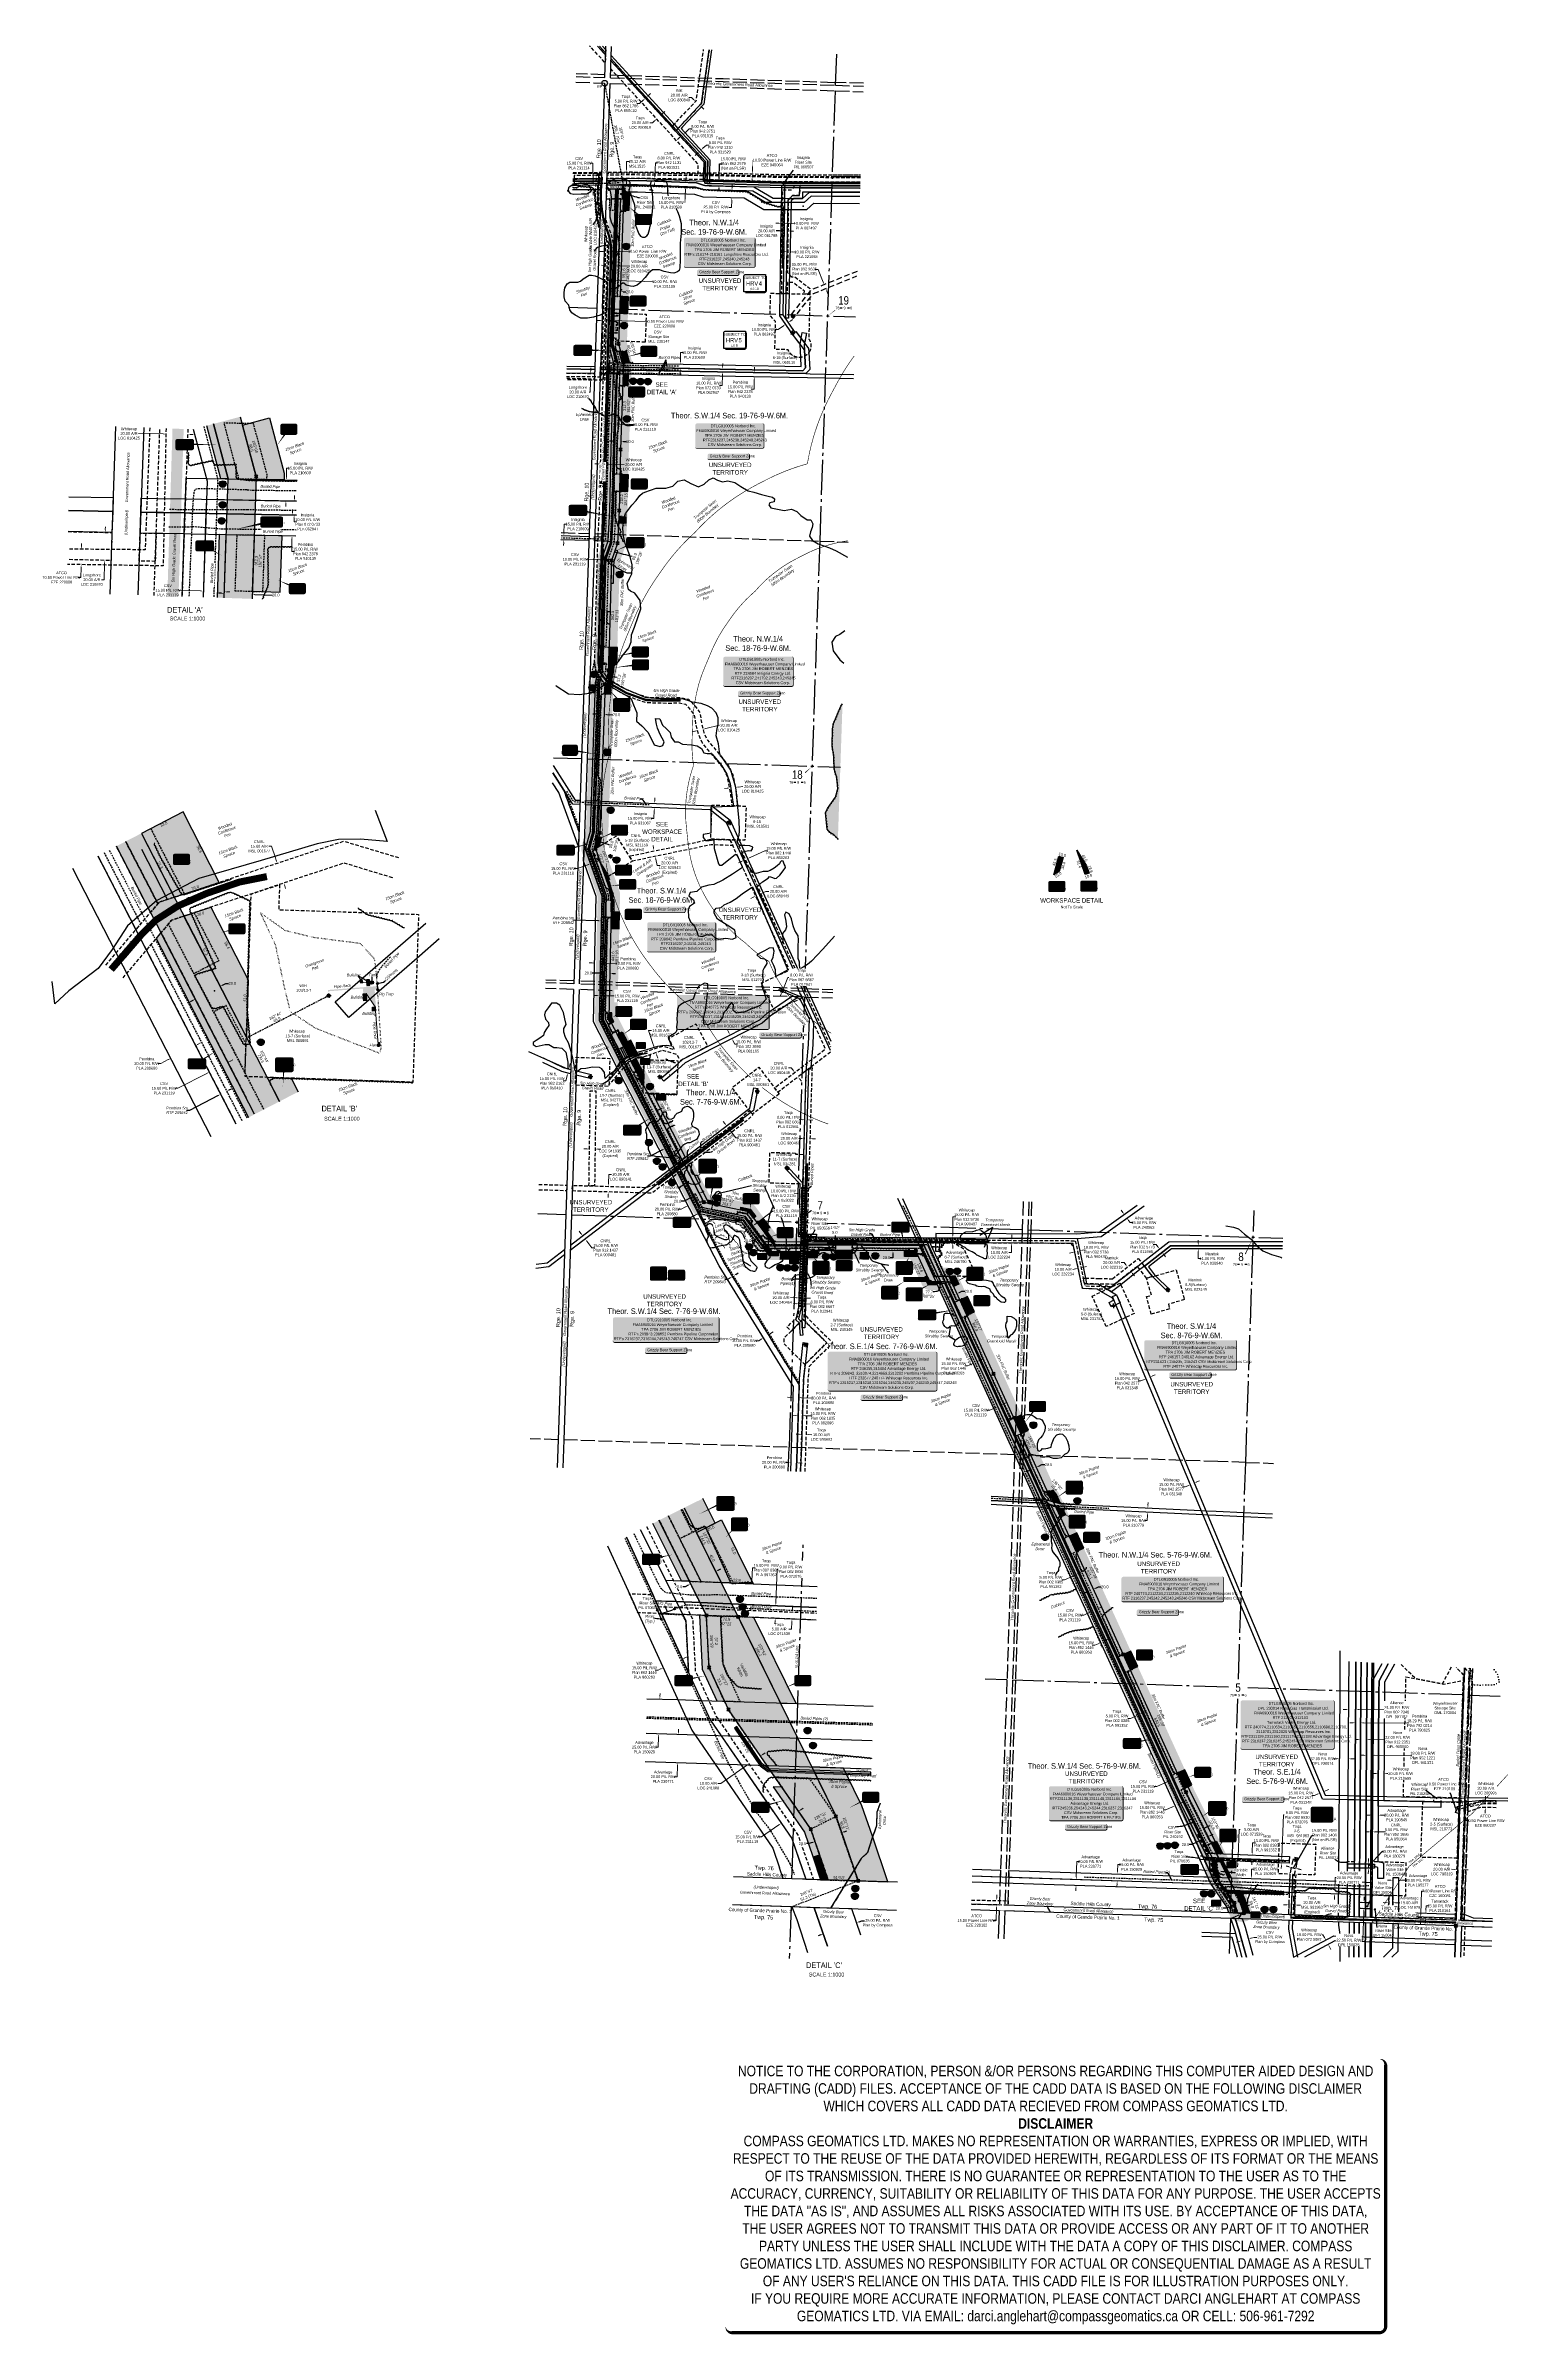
# Model space of a CAD drawing. Extents: x 347027 to 352250, y 6156875 to 6165050.
import ezdxf
from ezdxf.enums import TextEntityAlignment as Align

# ---------------------------------------------------------------- set-up
doc = ezdxf.new("R2010")
doc.units = 0
doc.header["$LTSCALE"] = 5
doc.header["$PDSIZE"] = 20
for name, pattern in [('0', [1, 1, 0]), ('DASHDOT2', [5, 2.5, -1.25, 0, -1.25]), ('DASHED2', [3.75, 2.5, -1.25]), ('foc-ACCESSROAD', [3.75, 2.5, -1.25]), ('foc-FLOWLINE', [3.75, 2.5, -1.25]), ('foc-MONUMENT-BDYS', [6, 4, -2]), ('foc-QUARTERLINE', [33, 25, -3, 2, -3]), ('foc-TIELINE', [1.875, 1.25, -0.625]), ('foc-TOPO', [1, 0.2, -0.8]), ('foc-TOPO-ephemeral', [6.25, 3.125, -0.625, 0.625, -0.625, 0.625, -0.625]), ('foc-TRAV', [1.875, 1.25, -0.625]), ('foc-UNSURVEYED', [12.5, 10, -2.5]), ('foc-WHEELTRACKS', [2, 0.4, -1.6]), ('HIDDEN2', [1.875, 1.25, -0.625]), ('POWERLINE5', [7.8, 2.4, -0.6, 0.6, -0.6, 0.6, -0.6, 2.4]), ('UG_PIPE', [1.875, 1.25, -0.625])]:
    doc.linetypes.add(name, pattern=pattern)
doc.layers.get('Defpoints').update_dxf_attribs({"color": 9})
for name, color, linetype in [('10', 1, 'Continuous'), ('35', 37, 'Continuous'), ('9', 3, 'Continuous'), ('AS-OWNER', 7, 'Continuous'), ('AS-PIPE-AG', 44, 'Continuous'), ('AS-PIPE-UG', 44, 'UG_PIPE'), ('AS-PIPE-UG-T', 44, 'Continuous'), ('AS-POWER', 104, 'foc-POWER'), ('AS-POWER-EXISTING', 72, 'POWERLINE5'), ('AS-ROADS', 254, 'Continuous'), ('AS-SURFACE IMPACT', 7, 'Continuous'), ('AS-SYMBOL', 7, 'Continuous'), ('AS-TELEPHONE-T', 224, 'Continuous'), ('AS-TELUS', 224, 'foc-TEL'), ('AS-WILDLIFE', 131, 'DASHDOT2'), ('AS-WILDLIFE-BLOCK', 131, 'Continuous'), ('C-AR', 13, 'foc-ACCESSROAD'), ('C-RW', 13, 'Continuous'), ('C-SYMBOL', 7, 'Continuous'), ('C-WS', 13, 'foc-ACCESSROAD'), ('CG-NOTES', 7, 'Continuous'), ('CTW', 7, 'Continuous'), ('D-TXT', 6, 'Continuous'), ('DETAIL-T', 7, 'Continuous'), ('F-AR', 190, 'foc-ACCESSROAD'), ('F-EZE', 190, 'foc-FLOWLINE'), ('F-RW', 190, 'Continuous'), ('F-WS', 190, 'foc-ACCESSROAD'), ('F-WS-S', 190, 'Continuous'), ('L-33', 7, 'Continuous'), ('L-BD', 7, 'Continuous'), ('L-MON', 1, 'Continuous'), ('L-MON-PLAN', 7, 'foc-MONUMENT-BDYS'), ('L-QSEC', 8, 'foc-QUARTERLINE'), ('L-ROAD-T', 7, 'Continuous'), ('L-SEC', 7, 'Continuous'), ('L-SECLBL', 7, 'Continuous'), ('L-TIE', 7, 'foc-TIELINE'), ('L-UNS-T', 3, 'Continuous'), ('L-USEC', 7, 'foc-UNSURVEYED'), ('P-BUFFER-H 30m', 51, 'Continuous'), ('P-BUFFER-T', 40, 'Continuous'), ('P-CROSSINGS', 250, 'Continuous'), ('P-PROPOSED', 10, 'Continuous'), ('P-PROPOSED-H', 21, 'Continuous'), ('P-TEMP-BLOCK-1', 250, 'Continuous'), ('P-TEMP-BLOCKS', 250, 'Continuous'), ('P-TEMP-H', 41, 'Continuous'), ('P-TEMP_LOG DECK', 46, 'Continuous'), ('P-TEMP_WORKSPACE', 46, 'Continuous'), ('P-TRAV', 4, 'foc-TRAV'), ('P-TXT', 4, 'Continuous'), ('P-WORKAREA', 113, 'Continuous'), ('P-WORKAREA-H', 111, 'Continuous'), ('T-080', 7, 'Continuous'), ('T-BUSH', 110, '0'), ('T-BUSH-T', 110, 'Continuous'), ('T-DRAW', 143, 'foc-TOPO-ephemeral'), ('T-EXISTING TFA', 220, 'HIDDEN2'), ('T-EXISTING TFA-T', 220, 'Continuous'), ('T-GENERAL', 48, 'foc-TOPO'), ('T-LOW-AREA', 48, 'foc-TOPO'), ('T-TIE', 201, 'foc-TIELINE'), ('T-WATER', 160, 'Continuous'), ('T-WATER-H', 133, 'Continuous'), ('T-WATER-P3', 160, 'foc-WHEELTRACKS'), ('T-WATER-T', 170, 'Continuous'), ('WETLAND', 143, 'Continuous'), ('WETLAND-T', 146, 'Continuous')]:
    doc.layers.add(name, color=color, linetype=linetype)
doc.layers.add('AS-PIPE-RACK', color=7, linetype='Continuous', true_color=0xc48aff)
doc.layers.add('AS-STRUCTURE-H', color=7, linetype='Continuous', true_color=0xa8a8a8)
doc.layers.add('AS-STRUCTURE', color=7, linetype='Continuous', lineweight=30, true_color=0x595959)
for name, color, linetype, lineweight in [('C-RW-T', 13, 'Continuous', 9), ('C-WS-T', 13, 'Continuous', 9), ('F-AR-T', 190, 'Continuous', 9), ('F-EZE-T', 190, 'Continuous', 9), ('F-RW-T', 190, 'Continuous', 9), ('F-WS-T', 190, 'Continuous', 9), ('T-TEXT', 48, 'Continuous', 18), ('T-TIE-T', 201, 'Continuous', 18)]:
    doc.layers.add(name, color=color, linetype=linetype, lineweight=lineweight)
doc.layers.add('CSV_Points', color=7, linetype='Continuous', plot=False)
doc.layers.add('DISCLAIMER', color=7, linetype='Continuous', plot=False)
doc.styles.add('100L', font='ARIALN.TTF', dxfattribs={"height": 11})
doc.styles.add('175L', font='ARIALN.TTF', dxfattribs={"height": 20})
doc.styles.add('240', font='ARIALN.TTF', dxfattribs={"height": 30})
doc.styles.add('80', font='ARIALN.TTF', dxfattribs={"height": 10})
doc.styles.add('80CG', font='ARIALN.TTF', dxfattribs={"height": 10})
doc.styles.add('80L', font='ARIALN.TTF', dxfattribs={"height": 10})
doc.styles.add('80LS', font='ARIALNI.TTF', dxfattribs={"height": 10})
doc.styles.add('BOLD', font='ARIALNB.TTF')
doc.styles.add('Crossing', font='ARIALN.TTF', dxfattribs={"height": 10})
doc.styles.add('foc-LtypeFont', font='ARIALN.TTF', dxfattribs={"height": 7.35})
doc.styles.add('HRV', font='ARIALN.TTF', dxfattribs={"height": 3})
doc.styles.add('SIMPLEX', font='ARIALN.TTF')
doc.linetypes.add('foc-POWER', pattern='A,6,-1,["P",foc-LtypeFont,S=0.2,R=0,X=-0.625,Y=-0.75],-1.24,4', length=12.24)
doc.linetypes.add('foc-TEL', pattern='A,2,-1,["T",foc-LtypeFont,S=0.2,R=0,X=-0.425,Y=-0.75],-1.24,8', length=12.24)
doc.linetypes.add('foc-TEL-NOLINE', pattern='A,0,-2,["T",foc-LtypeFont,S=0.2,R=0,X=-0.425,Y=-0.75],-10.24', length=12.24)
doc.linetypes.add('foc-TOPO-flowdirection-NOLINE', pattern='A,0,[">",foc-LtypeFont,S=0.3,R=0,X=0,Y=-0.945],-20,[">",foc-LtypeFont,S=0.3,R=0,X=0,Y=-0.945],0', length=20)
doc.dimstyles.new('Compass 5 000', dxfattribs={"dimscale": 5, "dimtxt": 9, "dimasz": 2, "dimexe": 0.2, "dimexo": 0.0625, "dimgap": 0.5, "dimtad": 0, "dimtih": 1, "dimtoh": 1, "dimzin": 0, "dimdsep": 46, "dimtxsty": '80CG', "dimcen": 0.1, "dimse1": 1, "dimse2": 1, "dimclrd": 256, "dimclrt": 256, "dimaunit": 1, "dimadec": 4, "dimazin": 0, "dimtfac": 0.06, "dimtofl": 0, "dimtmove": 0, "dimatfit": 1, "dimfxl": 0.2, "dimtolj": 1, "dimtzin": 0, "dimlwd": -1, "dimarcsym": 0})

# ---------------------------------------------------------------- blocks, each defined once
blk = doc.blocks.new('L-SECLBL')
at = {"layer": '9', "color": 7}
for p, q in [((-5.1, -27.8), (-12.3, -27.8)), ((20.7, -27.8), (13.5, -27.8))]:
    blk.add_line(p, q, dxfattribs=at)
at = {"layer": '10', "color": 2, "style": 'SIMPLEX'}
blk.add_attdef('SEC', text='', height=30, dxfattribs=at).set_placement((0, 0), align=Align.MIDDLE)
at = {"layer": '10', "color": 5, "style": '80L'}
blk.add_attdef('TWP', text='', height=9.5, dxfattribs=at).set_placement((-14.4, -27.4), align=Align.MIDDLE_RIGHT)
blk.add_attdef('RGE', text='', height=9.5, dxfattribs=at).set_placement((3.6, -27.4), align=Align.MIDDLE_CENTER)
blk.add_attdef('MER', text='', height=9.5, dxfattribs=at).set_placement((23.2, -27.4), align=Align.MIDDLE_LEFT)
blk = doc.blocks.new('*D151')
at = {"layer": 'Defpoints', "color": 0, "transparency": 16777216}
for p in [(351476.8, 6158546.2), (351490.7, 6158539.4), (351491.5, 6158543)]:
    blk.add_point(p, dxfattribs=at)
at = {"layer": 'F-RW', "transparency": 16777216}
for p, q in [((351483.4, 6158541), (351549.1, 6158656.8)), ((351549.1, 6158656.8), (351554.1, 6158656.8)), ((351466.3, 6158544.7), (351456.5, 6158546.9)), ((351476, 6158542.6), (351490.7, 6158539.4)), ((351500.5, 6158537.2), (351510.3, 6158535.1))]:
    blk.add_line(p, q, dxfattribs=at)
for points in [[(351466.6, 6158546.4), (351465.9, 6158543.1), (351476, 6158542.6)], [(351500.8, 6158538.9), (351500.1, 6158535.6), (351490.7, 6158539.4)]]:
    blk.add_solid(points, dxfattribs=at)
at = {"layer": 'F-RW', "transparency": 16777216, "insert": (351593.2, 6158656.8), "char_height": 10, "attachment_point": 5, "style": '80CG'}
blk.add_mtext('\\A1;15.00 P/L R/W\\PPlan 002 1406\\P(Not on PLSR)', dxfattribs=at)
blk = doc.blocks.new('*U30')
h = blk.add_hatch(color=255)
edge = h.paths.add_edge_path()
edge.add_line((-121.5, -54), (121.5, -54))
edge.add_arc((121.5, -48), 6, 270, 360)
edge.add_line((127.5, -48), (127.5, 46.5))
edge.add_arc((121.5, 46.5), 6, 0, 90)
edge.add_line((121.5, 52.5), (-121.5, 52.5))
edge.add_arc((-121.5, 46.5), 6, 90, 180)
edge.add_line((-127.5, 46.5), (-127.5, -48))
edge.add_arc((-121.5, -48), 6, 180, 270)
at = {"color": 44, "flags": 128}
blk.add_lwpolyline([(-121.5, -54, 3, 3, 0), (121.5, -54, 3, 3, 0.414214), (127.5, -48, 3, 3, 0), (127.5, 46.5, 3, 0, 0.414214), (121.5, 52.5, 0, 0, 0), (-121.5, 52.5, 0, 0, 0.414214), (-127.5, 46.5, 0, 0, 0), (-127.5, -48, 0, 3, 0.414214)], format="xyseb", close=True, dxfattribs=at)
at = {"color": 44, "style": '80'}
blk.add_attdef('ENTER_TEXT_001', (-36, -5), '', height=10, dxfattribs=at)
blk = doc.blocks.new('*U31')
h = blk.add_hatch(color=255)
edge = h.paths.add_edge_path()
edge.add_line((-116.5, -45.5), (116.5, -45.5))
edge.add_arc((116.5, -39.5), 6, 270, 360)
edge.add_line((122.5, -39.5), (122.5, 38))
edge.add_arc((116.5, 38), 6, 0, 90)
edge.add_line((116.5, 44), (-116.5, 44))
edge.add_arc((-116.5, 38), 6, 90, 180)
edge.add_line((-122.5, 38), (-122.5, -39.5))
edge.add_arc((-116.5, -39.5), 6, 180, 270)
at = {"color": 44, "flags": 128}
blk.add_lwpolyline([(-116.5, -45.5, 3, 3, 0), (116.5, -45.5, 3, 3, 0.414214), (122.5, -39.5, 3, 3, 0), (122.5, 38, 3, 0, 0.414214), (116.5, 44, 0, 0, 0), (-116.5, 44, 0, 0, 0.414214), (-122.5, 38, 0, 0, 0), (-122.5, -39.5, 0, 3, 0.414214)], format="xyseb", close=True, dxfattribs=at)
at = {"color": 44, "style": '80'}
blk.add_attdef('ENTER_TEXT_001', (-36, -5), '', height=10, dxfattribs=at)
blk = doc.blocks.new('*U32')
h = blk.add_hatch(color=255)
edge = h.paths.add_edge_path()
edge.add_line((-119, -54), (119, -54))
edge.add_arc((119, -48), 6, 270, 360)
edge.add_line((125, -48), (125, 46.5))
edge.add_arc((119, 46.5), 6, 0, 90)
edge.add_line((119, 52.5), (-119, 52.5))
edge.add_arc((-119, 46.5), 6, 90, 180)
edge.add_line((-125, 46.5), (-125, -48))
edge.add_arc((-119, -48), 6, 180, 270)
at = {"color": 44, "flags": 128}
blk.add_lwpolyline([(-119, -54, 3, 3, 0), (119, -54, 3, 3, 0.414214), (125, -48, 3, 3, 0), (125, 46.5, 3, 0, 0.414214), (119, 52.5, 0, 0, 0), (-119, 52.5, 0, 0, 0.414214), (-125, 46.5, 0, 0, 0), (-125, -48, 0, 3, 0.414214)], format="xyseb", close=True, dxfattribs=at)
at = {"color": 44, "style": '80'}
blk.add_attdef('ENTER_TEXT_001', (-36, -5), '', height=10, dxfattribs=at)
blk = doc.blocks.new('*U33')
h = blk.add_hatch(color=255)
edge = h.paths.add_edge_path()
edge.add_line((-116.5, -54), (116.5, -54))
edge.add_arc((116.5, -48), 6, 270, 360)
edge.add_line((122.5, -48), (122.5, 46.5))
edge.add_arc((116.5, 46.5), 6, 0, 90)
edge.add_line((116.5, 52.5), (-116.5, 52.5))
edge.add_arc((-116.5, 46.5), 6, 90, 180)
edge.add_line((-122.5, 46.5), (-122.5, -48))
edge.add_arc((-116.5, -48), 6, 180, 270)
at = {"color": 44, "flags": 128}
blk.add_lwpolyline([(-116.5, -54, 3, 3, 0), (116.5, -54, 3, 3, 0.414214), (122.5, -48, 3, 3, 0), (122.5, 46.5, 3, 0, 0.414214), (116.5, 52.5, 0, 0, 0), (-116.5, 52.5, 0, 0, 0.414214), (-122.5, 46.5, 0, 0, 0), (-122.5, -48, 0, 3, 0.414214)], format="xyseb", close=True, dxfattribs=at)
at = {"color": 44, "style": '80'}
blk.add_attdef('ENTER_TEXT_001', (-36, -5), '', height=10, dxfattribs=at)
blk = doc.blocks.new('*U34')
h = blk.add_hatch(color=255)
edge = h.paths.add_edge_path()
edge.add_line((-159, -62.5), (159, -62.5))
edge.add_arc((159, -56.5), 6, 270, 360)
edge.add_line((165, -56.5), (165, 55))
edge.add_arc((159, 55), 6, 0, 90)
edge.add_line((159, 61), (-159, 61))
edge.add_arc((-159, 55), 6, 90, 180)
edge.add_line((-165, 55), (-165, -56.5))
edge.add_arc((-159, -56.5), 6, 180, 270)
at = {"color": 44, "flags": 128}
blk.add_lwpolyline([(-159, -62.5, 3, 3, 0), (159, -62.5, 3, 3, 0.414214), (165, -56.5, 3, 3, 0), (165, 55, 3, 0, 0.414214), (159, 61, 0, 0, 0), (-159, 61, 0, 0, 0.414214), (-165, 55, 0, 0, 0), (-165, -56.5, 0, 3, 0.414214)], format="xyseb", close=True, dxfattribs=at)
at = {"color": 44, "style": '80'}
blk.add_attdef('ENTER_TEXT_001', (-36, -5), '', height=10, dxfattribs=at)
blk = doc.blocks.new('*U26')
h = blk.add_hatch(color=255)
edge = h.paths.add_edge_path()
edge.add_line((-184, -45.5), (184, -45.5))
edge.add_arc((184, -39.5), 6, 270, 360)
edge.add_line((190, -39.5), (190, 38))
edge.add_arc((184, 38), 6, 0, 90)
edge.add_line((184, 44), (-184, 44))
edge.add_arc((-184, 38), 6, 90, 180)
edge.add_line((-190, 38), (-190, -39.5))
edge.add_arc((-184, -39.5), 6, 180, 270)
at = {"color": 44, "flags": 128}
blk.add_lwpolyline([(-184, -45.5, 3, 3, 0), (184, -45.5, 3, 3, 0.414214), (190, -39.5, 3, 3, 0), (190, 38, 3, 0, 0.414214), (184, 44, 0, 0, 0), (-184, 44, 0, 0, 0.414214), (-190, 38, 0, 0, 0), (-190, -39.5, 0, 3, 0.414214)], format="xyseb", close=True, dxfattribs=at)
at = {"color": 44, "style": '80'}
blk.add_attdef('ENTER_TEXT_001', (-36, -5), '', height=10, dxfattribs=at)
blk = doc.blocks.new('*U27')
h = blk.add_hatch(color=255)
edge = h.paths.add_edge_path()
edge.add_line((-189, -71), (189, -71))
edge.add_arc((189, -65), 6, 270, 360)
edge.add_line((195, -65), (195, 63.5))
edge.add_arc((189, 63.5), 6, 0, 90)
edge.add_line((189, 69.5), (-189, 69.5))
edge.add_arc((-189, 63.5), 6, 90, 180)
edge.add_line((-195, 63.5), (-195, -65))
edge.add_arc((-189, -65), 6, 180, 270)
at = {"color": 44, "flags": 128}
blk.add_lwpolyline([(-189, -71, 3, 3, 0), (189, -71, 3, 3, 0.414214), (195, -65, 3, 3, 0), (195, 63.5, 3, 0, 0.414214), (189, 69.5, 0, 0, 0), (-189, 69.5, 0, 0, 0.414214), (-195, 63.5, 0, 0, 0), (-195, -65, 0, 3, 0.414214)], format="xyseb", close=True, dxfattribs=at)
at = {"color": 44, "style": '80'}
blk.add_attdef('ENTER_TEXT_001', (-36, -5), '', height=10, dxfattribs=at)
blk = doc.blocks.new('*U28')
h = blk.add_hatch(color=255)
edge = h.paths.add_edge_path()
edge.add_line((-159, -54), (159, -54))
edge.add_arc((159, -48), 6, 270, 360)
edge.add_line((165, -48), (165, 46.5))
edge.add_arc((159, 46.5), 6, 0, 90)
edge.add_line((159, 52.5), (-159, 52.5))
edge.add_arc((-159, 46.5), 6, 90, 180)
edge.add_line((-165, 46.5), (-165, -48))
edge.add_arc((-159, -48), 6, 180, 270)
at = {"color": 44, "flags": 128}
blk.add_lwpolyline([(-159, -54, 3, 3, 0), (159, -54, 3, 3, 0.414214), (165, -48, 3, 3, 0), (165, 46.5, 3, 0, 0.414214), (159, 52.5, 0, 0, 0), (-159, 52.5, 0, 0, 0.414214), (-165, 46.5, 0, 0, 0), (-165, -48, 0, 3, 0.414214)], format="xyseb", close=True, dxfattribs=at)
at = {"color": 44, "style": '80'}
blk.add_attdef('ENTER_TEXT_001', (-36, -5), '', height=10, dxfattribs=at)
blk = doc.blocks.new('*U29')
h = blk.add_hatch(color=255)
edge = h.paths.add_edge_path()
edge.add_line((-126.5, -62.5), (126.5, -62.5))
edge.add_arc((126.5, -56.5), 6, 270, 360)
edge.add_line((132.5, -56.5), (132.5, 55))
edge.add_arc((126.5, 55), 6, 0, 90)
edge.add_line((126.5, 61), (-126.5, 61))
edge.add_arc((-126.5, 55), 6, 90, 180)
edge.add_line((-132.5, 55), (-132.5, -56.5))
edge.add_arc((-126.5, -56.5), 6, 180, 270)
at = {"color": 44, "flags": 128}
blk.add_lwpolyline([(-126.5, -62.5, 3, 3, 0), (126.5, -62.5, 3, 3, 0.414214), (132.5, -56.5, 3, 3, 0), (132.5, 55, 3, 0, 0.414214), (126.5, 61, 0, 0, 0), (-126.5, 61, 0, 0, 0.414214), (-132.5, 55, 0, 0, 0), (-132.5, -56.5, 0, 3, 0.414214)], format="xyseb", close=True, dxfattribs=at)
at = {"color": 44, "style": '80'}
blk.add_attdef('ENTER_TEXT_001', (-36, -5), '', height=10, dxfattribs=at)
blk = doc.blocks.new('*U21')
h = blk.add_hatch(color=255)
edge = h.paths.add_edge_path()
edge.add_line((-69, -11.5), (69, -11.5))
edge.add_arc((69, -5.5), 6, 270, 360)
edge.add_line((75, -5.5), (75, 4))
edge.add_arc((69, 4), 6, 0, 90)
edge.add_line((69, 10), (-69, 10))
edge.add_arc((-69, 4), 6, 90, 180)
edge.add_line((-75, 4), (-75, -5.5))
edge.add_arc((-69, -5.5), 6, 180, 270)
at = {"color": 131, "flags": 128}
blk.add_lwpolyline([(-69, -11.5, 3, 3, 0), (69, -11.5, 3, 3, 0.414214), (75, -5.5, 3, 3, 0), (75, 4, 3, 0, 0.414214), (69, 10, 0, 0, 0), (-69, 10, 0, 0, 0.414214), (-75, 4, 0, 0, 0), (-75, -5.5, 0, 3, 0.414214)], format="xyseb", close=True, dxfattribs=at)
at = {"color": 131, "style": '80'}
blk.add_attdef('ENTER_TEXT_001', (-36, -5), '', height=10, dxfattribs=at)
blk = doc.blocks.new('*U22')
h = blk.add_hatch(color=255)
edge = h.paths.add_edge_path()
edge.add_line((-69, -11.5), (69, -11.5))
edge.add_arc((69, -5.5), 6, 270, 360)
edge.add_line((75, -5.5), (75, 4))
edge.add_arc((69, 4), 6, 0, 90)
edge.add_line((69, 10), (-69, 10))
edge.add_arc((-69, 4), 6, 90, 180)
edge.add_line((-75, 4), (-75, -5.5))
edge.add_arc((-69, -5.5), 6, 180, 270)
at = {"color": 131, "flags": 128}
blk.add_lwpolyline([(-69, -11.5, 3, 3, 0), (69, -11.5, 3, 3, 0.414214), (75, -5.5, 3, 3, 0), (75, 4, 3, 0, 0.414214), (69, 10, 0, 0, 0), (-69, 10, 0, 0, 0.414214), (-75, 4, 0, 0, 0), (-75, -5.5, 0, 3, 0.414214)], format="xyseb", close=True, dxfattribs=at)
at = {"color": 131, "style": '80'}
blk.add_attdef('ENTER_TEXT_001', (-36, -5), '', height=10, dxfattribs=at)
blk = doc.blocks.new('*U23')
h = blk.add_hatch(color=255)
edge = h.paths.add_edge_path()
edge.add_line((-69, -11.5), (69, -11.5))
edge.add_arc((69, -5.5), 6, 270, 360)
edge.add_line((75, -5.5), (75, 4))
edge.add_arc((69, 4), 6, 0, 90)
edge.add_line((69, 10), (-69, 10))
edge.add_arc((-69, 4), 6, 90, 180)
edge.add_line((-75, 4), (-75, -5.5))
edge.add_arc((-69, -5.5), 6, 180, 270)
at = {"color": 131, "flags": 128}
blk.add_lwpolyline([(-69, -11.5, 3, 3, 0), (69, -11.5, 3, 3, 0.414214), (75, -5.5, 3, 3, 0), (75, 4, 3, 0, 0.414214), (69, 10, 0, 0, 0), (-69, 10, 0, 0, 0.414214), (-75, 4, 0, 0, 0), (-75, -5.5, 0, 3, 0.414214)], format="xyseb", close=True, dxfattribs=at)
at = {"color": 131, "style": '80'}
blk.add_attdef('ENTER_TEXT_001', (-36, -5), '', height=10, dxfattribs=at)
blk = doc.blocks.new('*U24')
h = blk.add_hatch(color=255)
edge = h.paths.add_edge_path()
edge.add_line((-69, -11.5), (69, -11.5))
edge.add_arc((69, -5.5), 6, 270, 360)
edge.add_line((75, -5.5), (75, 4))
edge.add_arc((69, 4), 6, 0, 90)
edge.add_line((69, 10), (-69, 10))
edge.add_arc((-69, 4), 6, 90, 180)
edge.add_line((-75, 4), (-75, -5.5))
edge.add_arc((-69, -5.5), 6, 180, 270)
at = {"color": 131, "flags": 128}
blk.add_lwpolyline([(-69, -11.5, 3, 3, 0), (69, -11.5, 3, 3, 0.414214), (75, -5.5, 3, 3, 0), (75, 4, 3, 0, 0.414214), (69, 10, 0, 0, 0), (-69, 10, 0, 0, 0.414214), (-75, 4, 0, 0, 0), (-75, -5.5, 0, 3, 0.414214)], format="xyseb", close=True, dxfattribs=at)
at = {"color": 131, "style": '80'}
blk.add_attdef('ENTER_TEXT_001', (-36, -5), '', height=10, dxfattribs=at)
blk = doc.blocks.new('*U25')
h = blk.add_hatch(color=255)
edge = h.paths.add_edge_path()
edge.add_line((-69, -11.5), (69, -11.5))
edge.add_arc((69, -5.5), 6, 270, 360)
edge.add_line((75, -5.5), (75, 4))
edge.add_arc((69, 4), 6, 0, 90)
edge.add_line((69, 10), (-69, 10))
edge.add_arc((-69, 4), 6, 90, 180)
edge.add_line((-75, 4), (-75, -5.5))
edge.add_arc((-69, -5.5), 6, 180, 270)
at = {"color": 131, "flags": 128}
blk.add_lwpolyline([(-69, -11.5, 3, 3, 0), (69, -11.5, 3, 3, 0.414214), (75, -5.5, 3, 3, 0), (75, 4, 3, 0, 0.414214), (69, 10, 0, 0, 0), (-69, 10, 0, 0, 0.414214), (-75, 4, 0, 0, 0), (-75, -5.5, 0, 3, 0.414214)], format="xyseb", close=True, dxfattribs=at)
at = {"color": 131, "style": '80'}
blk.add_attdef('ENTER_TEXT_001', (-36, -5), '', height=10, dxfattribs=at)
blk = doc.blocks.new('*U37')
h = blk.add_hatch(color=255)
edge = h.paths.add_edge_path()
edge.add_line((-69, -11.5), (69, -11.5))
edge.add_arc((69, -5.5), 6, 270, 360)
edge.add_line((75, -5.5), (75, 4))
edge.add_arc((69, 4), 6, 0, 90)
edge.add_line((69, 10), (-69, 10))
edge.add_arc((-69, 4), 6, 90, 180)
edge.add_line((-75, 4), (-75, -5.5))
edge.add_arc((-69, -5.5), 6, 180, 270)
at = {"color": 131, "flags": 128}
blk.add_lwpolyline([(-69, -11.5, 3, 3, 0), (69, -11.5, 3, 3, 0.414214), (75, -5.5, 3, 3, 0), (75, 4, 3, 0, 0.414214), (69, 10, 0, 0, 0), (-69, 10, 0, 0, 0.414214), (-75, 4, 0, 0, 0), (-75, -5.5, 0, 3, 0.414214)], format="xyseb", close=True, dxfattribs=at)
at = {"color": 131, "style": '80'}
blk.add_attdef('ENTER_TEXT_001', (-36, -5), '', height=10, dxfattribs=at)
blk = doc.blocks.new('*U38')
h = blk.add_hatch(color=255)
edge = h.paths.add_edge_path()
edge.add_line((-69, -11.5), (69, -11.5))
edge.add_arc((69, -5.5), 6, 270, 360)
edge.add_line((75, -5.5), (75, 4))
edge.add_arc((69, 4), 6, 0, 90)
edge.add_line((69, 10), (-69, 10))
edge.add_arc((-69, 4), 6, 90, 180)
edge.add_line((-75, 4), (-75, -5.5))
edge.add_arc((-69, -5.5), 6, 180, 270)
at = {"color": 131, "flags": 128}
blk.add_lwpolyline([(-69, -11.5, 3, 3, 0), (69, -11.5, 3, 3, 0.414214), (75, -5.5, 3, 3, 0), (75, 4, 3, 0, 0.414214), (69, 10, 0, 0, 0), (-69, 10, 0, 0, 0.414214), (-75, 4, 0, 0, 0), (-75, -5.5, 0, 3, 0.414214)], format="xyseb", close=True, dxfattribs=at)
at = {"color": 131, "style": '80'}
blk.add_attdef('ENTER_TEXT_001', (-36, -5), '', height=10, dxfattribs=at)
blk = doc.blocks.new('*U39')
h = blk.add_hatch(color=255)
edge = h.paths.add_edge_path()
edge.add_line((-69, -11.5), (69, -11.5))
edge.add_arc((69, -5.5), 6, 270, 360)
edge.add_line((75, -5.5), (75, 4))
edge.add_arc((69, 4), 6, 0, 90)
edge.add_line((69, 10), (-69, 10))
edge.add_arc((-69, 4), 6, 90, 180)
edge.add_line((-75, 4), (-75, -5.5))
edge.add_arc((-69, -5.5), 6, 180, 270)
at = {"color": 131, "flags": 128}
blk.add_lwpolyline([(-69, -11.5, 3, 3, 0), (69, -11.5, 3, 3, 0.414214), (75, -5.5, 3, 3, 0), (75, 4, 3, 0, 0.414214), (69, 10, 0, 0, 0), (-69, 10, 0, 0, 0.414214), (-75, 4, 0, 0, 0), (-75, -5.5, 0, 3, 0.414214)], format="xyseb", close=True, dxfattribs=at)
at = {"color": 131, "style": '80'}
blk.add_attdef('ENTER_TEXT_001', (-36, -5), '', height=10, dxfattribs=at)
blk = doc.blocks.new('*U40')
h = blk.add_hatch(color=255)
edge = h.paths.add_edge_path()
edge.add_line((-69, -11.5), (69, -11.5))
edge.add_arc((69, -5.5), 6, 270, 360)
edge.add_line((75, -5.5), (75, 4))
edge.add_arc((69, 4), 6, 0, 90)
edge.add_line((69, 10), (-69, 10))
edge.add_arc((-69, 4), 6, 90, 180)
edge.add_line((-75, 4), (-75, -5.5))
edge.add_arc((-69, -5.5), 6, 180, 270)
at = {"color": 131, "flags": 128}
blk.add_lwpolyline([(-69, -11.5, 3, 3, 0), (69, -11.5, 3, 3, 0.414214), (75, -5.5, 3, 3, 0), (75, 4, 3, 0, 0.414214), (69, 10, 0, 0, 0), (-69, 10, 0, 0, 0.414214), (-75, 4, 0, 0, 0), (-75, -5.5, 0, 3, 0.414214)], format="xyseb", close=True, dxfattribs=at)
at = {"color": 131, "style": '80'}
blk.add_attdef('ENTER_TEXT_001', (-36, -5), '', height=10, dxfattribs=at)
blk = doc.blocks.new('*U41')
h = blk.add_hatch(color=255)
edge = h.paths.add_edge_path()
edge.add_line((-69, -11.5), (69, -11.5))
edge.add_arc((69, -5.5), 6, 270, 360)
edge.add_line((75, -5.5), (75, 4))
edge.add_arc((69, 4), 6, 0, 90)
edge.add_line((69, 10), (-69, 10))
edge.add_arc((-69, 4), 6, 90, 180)
edge.add_line((-75, 4), (-75, -5.5))
edge.add_arc((-69, -5.5), 6, 180, 270)
at = {"color": 131, "flags": 128}
blk.add_lwpolyline([(-69, -11.5, 3, 3, 0), (69, -11.5, 3, 3, 0.414214), (75, -5.5, 3, 3, 0), (75, 4, 3, 0, 0.414214), (69, 10, 0, 0, 0), (-69, 10, 0, 0, 0.414214), (-75, 4, 0, 0, 0), (-75, -5.5, 0, 3, 0.414214)], format="xyseb", close=True, dxfattribs=at)
at = {"color": 131, "style": '80'}
blk.add_attdef('ENTER_TEXT_001', (-36, -5), '', height=10, dxfattribs=at)
blk = doc.blocks.new('*U42')
h = blk.add_hatch(color=255)
edge = h.paths.add_edge_path()
edge.add_line((-69, -11.5), (69, -11.5))
edge.add_arc((69, -5.5), 6, 270, 360)
edge.add_line((75, -5.5), (75, 4))
edge.add_arc((69, 4), 6, 0, 90)
edge.add_line((69, 10), (-69, 10))
edge.add_arc((-69, 4), 6, 90, 180)
edge.add_line((-75, 4), (-75, -5.5))
edge.add_arc((-69, -5.5), 6, 180, 270)
at = {"color": 131, "flags": 128}
blk.add_lwpolyline([(-69, -11.5, 3, 3, 0), (69, -11.5, 3, 3, 0.414214), (75, -5.5, 3, 3, 0), (75, 4, 3, 0, 0.414214), (69, 10, 0, 0, 0), (-69, 10, 0, 0, 0.414214), (-75, 4, 0, 0, 0), (-75, -5.5, 0, 3, 0.414214)], format="xyseb", close=True, dxfattribs=at)
at = {"color": 131, "style": '80'}
blk.add_attdef('ENTER_TEXT_001', (-36, -5), '', height=10, dxfattribs=at)
blk = doc.blocks.new('*D146')
at = {"layer": 'Defpoints', "color": 0, "transparency": 16777216}
for p in [(349010.7, 6161923.8), (349011, 6161939.8), (349016, 6161939.6)]:
    blk.add_point(p, dxfattribs=at)
at = {"layer": 'T-EXISTING TFA-T', "transparency": 16777216}
for p, q in [((349000.7, 6161924), (348909.7, 6161926.1)), ((349025.7, 6161923.5), (349035.7, 6161923.3))]:
    blk.add_line(p, q, dxfattribs=at)
for points in [[(349000.7, 6161925.7), (349000.6, 6161922.4), (349010.7, 6161923.8)], [(349025.7, 6161925.1), (349025.6, 6161921.8), (349015.7, 6161923.7)]]:
    blk.add_solid(points, dxfattribs=at)
at = {"layer": 'T-EXISTING TFA-T', "transparency": 16777216, "insert": (348875.4, 6161926.1), "char_height": 10, "attachment_point": 5, "style": '80CG'}
blk.add_mtext('\\A1;{\\fArial Narrow|b0|i1|c0|p34;Pembina 5m\\PRTF 209842}', dxfattribs=at)
blk = doc.blocks.new('*D147')
at = {"layer": 'Defpoints', "color": 0, "transparency": 16777216}
for p in [(349180.6, 6161222.8), (349184.8, 6161224.9), (349238.4, 6161110.5)]:
    blk.add_point(p, dxfattribs=at)
at = {"layer": 'T-EXISTING TFA-T', "transparency": 16777216}
for p, q in [((349185.5, 6161083.3), (349175.5, 6161083.3)), ((349229.5, 6161106), (349185.5, 6161083.3)), ((349251.5, 6161117.3), (349260.4, 6161121.9))]:
    blk.add_line(p, q, dxfattribs=at)
for points in [[(349228.8, 6161107.4), (349230.3, 6161104.5), (349238.4, 6161110.5)], [(349250.8, 6161118.8), (349252.3, 6161115.8), (349242.6, 6161112.7)]]:
    blk.add_solid(points, dxfattribs=at)
at = {"layer": 'T-EXISTING TFA-T', "transparency": 16777216, "insert": (349141.2, 6161083.3), "char_height": 10, "attachment_point": 5, "style": '80CG'}
blk.add_mtext('\\A1;{\\fArial Narrow|b0|i1|c0|p34;Pembina 5m\\PRTF 209842}', dxfattribs=at)
blk = doc.blocks.new('*D148')
at = {"layer": 'Defpoints', "color": 0, "transparency": 16777216}
for p in [(349475.2, 6160659.2), (349478.7, 6160653.5), (349479.5, 6160661.8)]:
    blk.add_point(p, dxfattribs=at)
at = {"layer": 'T-EXISTING TFA-T', "transparency": 16777216}
for p, q in [((349461.7, 6160643), (349451.7, 6160643)), ((349470.2, 6160648.2), (349461.7, 6160643)), ((349491.5, 6160661.3), (349500, 6160666.6))]:
    blk.add_line(p, q, dxfattribs=at)
for points in [[(349469.3, 6160649.6), (349471.1, 6160646.8), (349478.7, 6160653.5)], [(349490.6, 6160662.8), (349492.4, 6160659.9), (349483, 6160656.1)]]:
    blk.add_solid(points, dxfattribs=at)
at = {"layer": 'T-EXISTING TFA-T', "transparency": 16777216, "insert": (349417.4, 6160643), "char_height": 10, "attachment_point": 5, "style": '80CG'}
blk.add_mtext('\\A1;{\\fArial Narrow|b0|i1|c0|p34;Pembina 5m\\PRTF 209843}', dxfattribs=at)
blk = doc.blocks.new('*U35')
h = blk.add_hatch(color=255)
edge = h.paths.add_edge_path()
edge.add_line((-176.5, -45.5), (176.5, -45.5))
edge.add_arc((176.5, -39.5), 6, 270, 360)
edge.add_line((182.5, -39.5), (182.5, 38))
edge.add_arc((176.5, 38), 6, 0, 90)
edge.add_line((176.5, 44), (-176.5, 44))
edge.add_arc((-176.5, 38), 6, 90, 180)
edge.add_line((-182.5, 38), (-182.5, -39.5))
edge.add_arc((-176.5, -39.5), 6, 180, 270)
at = {"color": 44, "flags": 128}
blk.add_lwpolyline([(-176.5, -45.5, 3, 3, 0), (176.5, -45.5, 3, 3, 0.414214), (182.5, -39.5, 3, 3, 0), (182.5, 38, 3, 0, 0.414214), (176.5, 44, 0, 0, 0), (-176.5, 44, 0, 0, 0.414214), (-182.5, 38, 0, 0, 0), (-182.5, -39.5, 0, 3, 0.414214)], format="xyseb", close=True, dxfattribs=at)
at = {"color": 44, "style": '80'}
blk.add_attdef('ENTER_TEXT_001', (-36, -5), '', height=10, dxfattribs=at)
blk = doc.blocks.new('POWERPOLE')
h = blk.add_hatch(color=255)
edge = h.paths.add_edge_path()
edge.add_arc((0, 0), 0.96, 0, 360)
at = {"linetype": 'Continuous'}
for p, q in [((0.7, -0.7), (-0.7, 0.7)), ((-0.7, -0.7), (0.7, 0.7))]:
    blk.add_line(p, q, dxfattribs=at)
blk.add_circle((0, 0), 0.96, dxfattribs=at)
blk = doc.blocks.new('*U36')
h = blk.add_hatch(color=255)
edge = h.paths.add_edge_path()
edge.add_line((-161.5, -88), (161.5, -88))
edge.add_arc((161.5, -82), 6, 270, 360)
edge.add_line((167.5, -82), (167.5, 80.5))
edge.add_arc((161.5, 80.5), 6, 0, 90)
edge.add_line((161.5, 86.5), (-161.5, 86.5))
edge.add_arc((-161.5, 80.5), 6, 90, 180)
edge.add_line((-167.5, 80.5), (-167.5, -82))
edge.add_arc((-161.5, -82), 6, 180, 270)
at = {"color": 44, "flags": 128}
blk.add_lwpolyline([(-161.5, -88, 3, 3, 0), (161.5, -88, 3, 3, 0.414214), (167.5, -82, 3, 3, 0), (167.5, 80.5, 3, 0, 0.414214), (161.5, 86.5, 0, 0, 0), (-161.5, 86.5, 0, 0, 0.414214), (-167.5, 80.5, 0, 0, 0), (-167.5, -82, 0, 3, 0.414214)], format="xyseb", close=True, dxfattribs=at)
at = {"color": 44, "style": '80'}
blk.add_attdef('ENTER_TEXT_001', (-36, -5), '', height=10, dxfattribs=at)
blk = doc.blocks.new('HRV')
blk.add_lwpolyline([(-35.1, 31.6), (37.2, 31.6), (37.2, -25.5, -0.414214), (32.2, -30.5), (-40.1, -30.5), (-40.1, 26.6, -0.414214)], format="xyb", close=True)
at = {"const_width": 5, "flags": 128}
blk.add_lwpolyline([(-35.1, -33), (32.2, -33, 0.414214), (39.7, -25.5), (39.7, 26.6)], format="xyb", dxfattribs=at)
at = {"style": '80L'}
blk.add_text('SUBJECT TO', height=9.5, dxfattribs=at).set_placement((-2, 13.1), align=Align.BOTTOM_CENTER)
blk.add_attdef('(N.W.1/4 00)', text='', height=7.12, dxfattribs=at).set_placement((-2, -24.4), align=Align.BOTTOM_CENTER)
at = {"layer": 'CTW', "color": 3, "style": 'HRV'}
blk.add_text('HRV', height=15, dxfattribs=at).set_placement((-10.9, -0.2), align=Align.MIDDLE_CENTER)
blk.add_attdef('0', text='', height=15, dxfattribs=at).set_placement((18.3, -0.2), align=Align.MIDDLE_CENTER)
blk = doc.blocks.new('*D106')
at = {"layer": 'C-RW-T', "transparency": 16777216}
for p, q in [((349478, 6164542.8), (349478.3, 6164552.8)), ((349476, 6164472.1), (349466, 6164472.1)), ((349476.7, 6164497.8), (349476, 6164472.1))]:
    blk.add_line(p, q, dxfattribs=at)
for points in [[(349476.4, 6164542.8), (349479.7, 6164542.8), (349477.7, 6164532.8)], [(349475.1, 6164497.9), (349478.4, 6164497.8), (349477, 6164507.8)]]:
    blk.add_solid(points, dxfattribs=at)
at = {"layer": 'Defpoints', "color": 0, "transparency": 16777216}
for p in [(349405.3, 6164534.9), (349404.6, 6164509.9), (349477, 6164507.8)]:
    blk.add_point(p, dxfattribs=at)
at = {"layer": 'C-RW-T', "transparency": 16777216, "insert": (349419.9, 6164472.1), "char_height": 10, "attachment_point": 5, "style": '80CG'}
blk.add_mtext('\\A1;CSV\\P25.00 P/L R/W\\PPLA by Compass', dxfattribs=at)
blk = doc.blocks.new('*D107')
at = {"layer": 'C-RW-T', "transparency": 16777216}
for p, q in [((351289, 6158278.5), (351279.3, 6158275.9)), ((351332.4, 6158290.3), (351342, 6158292.9)), ((351342, 6158292.9), (351352, 6158292.9))]:
    blk.add_line(p, q, dxfattribs=at)
for points in [[(351288.5, 6158280.1), (351289.4, 6158276.9), (351298.6, 6158281.1)], [(351331.9, 6158291.9), (351332.8, 6158288.7), (351322.7, 6158287.7)]]:
    blk.add_solid(points, dxfattribs=at)
at = {"layer": 'Defpoints', "color": 0, "transparency": 16777216}
for p in [(351299.8, 6158276.8), (351322.7, 6158287.7), (351323.9, 6158283.4)]:
    blk.add_point(p, dxfattribs=at)
at = {"layer": 'C-RW-T', "transparency": 16777216, "insert": (351398.8, 6158292.9), "char_height": 10, "attachment_point": 5, "style": '80CG'}
blk.add_mtext('\\A1;CSV\\P25.00 P/L R/W\\PPlan by Compass', dxfattribs=at)
blk = doc.blocks.new('*D108')
at = {"layer": 'C-RW-T', "transparency": 16777216}
for p, q in [((350995, 6158831.8), (350985, 6158831.8)), ((351032.4, 6158848.9), (350995, 6158831.8)), ((351064.3, 6158863.4), (351073.4, 6158867.6))]:
    blk.add_line(p, q, dxfattribs=at)
for points in [[(351031.7, 6158850.4), (351033.1, 6158847.4), (351041.5, 6158853)], [(351063.6, 6158864.9), (351065, 6158861.9), (351055.2, 6158859.3)]]:
    blk.add_solid(points, dxfattribs=at)
at = {"layer": 'Defpoints', "color": 0, "transparency": 16777216}
for p in [(351026.6, 6158885.8), (351040.2, 6158892), (351041.5, 6158853)]:
    blk.add_point(p, dxfattribs=at)
at = {"layer": 'C-RW-T', "transparency": 16777216, "insert": (350945.9, 6158831.8), "char_height": 10, "attachment_point": 5, "style": '80CG'}
blk.add_mtext('\\A1;CSV\\P15.00 P/L R/W\\PPLA 231119', dxfattribs=at)
blk = doc.blocks.new('*D109')
at = {"layer": 'C-RW-T', "transparency": 16777216}
for p, q in [((350734.1, 6159443.9), (350724.1, 6159443.9)), ((350756.3, 6159454), (350734.1, 6159443.9)), ((350788.1, 6159468.5), (350797.2, 6159472.7))]:
    blk.add_line(p, q, dxfattribs=at)
for points in [[(350755.6, 6159455.5), (350756.9, 6159452.5), (350765.4, 6159458.1)], [(350787.4, 6159470), (350788.8, 6159467), (350779, 6159464.4)]]:
    blk.add_solid(points, dxfattribs=at)
at = {"layer": 'Defpoints', "color": 0, "transparency": 16777216}
for p in [(350765.4, 6159458.1), (350813.8, 6159352), (350827.5, 6159358.2)]:
    blk.add_point(p, dxfattribs=at)
at = {"layer": 'C-RW-T', "transparency": 16777216, "insert": (350685.1, 6159443.9), "char_height": 10, "attachment_point": 5, "style": '80CG'}
blk.add_mtext('\\A1;CSV\\P15.00 P/L R/W\\PPLA 231119', dxfattribs=at)
blk = doc.blocks.new('*D110')
at = {"layer": 'C-RW-T', "transparency": 16777216}
for p, q in [((350417.5, 6160184.7), (350398.3, 6160175.9)), ((350449.3, 6160199.2), (350458.4, 6160203.3)), ((350398.3, 6160175.9), (350388.3, 6160175.9))]:
    blk.add_line(p, q, dxfattribs=at)
for points in [[(350416.8, 6160186.2), (350418.2, 6160183.1), (350426.6, 6160188.8)], [(350448.6, 6160200.7), (350450, 6160197.6), (350440.2, 6160195)]]:
    blk.add_solid(points, dxfattribs=at)
at = {"layer": 'Defpoints', "color": 0, "transparency": 16777216}
for p in [(350426.6, 6160188.8), (350446.9, 6160180.4), (350433.2, 6160174.2)]:
    blk.add_point(p, dxfattribs=at)
at = {"layer": 'C-RW-T', "transparency": 16777216, "insert": (350349.2, 6160175.9), "char_height": 10, "attachment_point": 5, "style": '80CG'}
blk.add_mtext('\\A1;CSV\\P15.00 P/L R/W\\PPLA 231119', dxfattribs=at)
blk = doc.blocks.new('*D111')
at = {"layer": 'C-RW-T', "transparency": 16777216}
for p, q in [((349558.8, 6160839.5), (349622.6, 6160887.4)), ((349622.6, 6160887.4), (349632.6, 6160887.4)), ((349530.8, 6160818.5), (349522.8, 6160812.5))]:
    blk.add_line(p, q, dxfattribs=at)
for points in [[(349557.8, 6160840.9), (349559.8, 6160838.2), (349550.8, 6160833.5)], [(349529.8, 6160819.9), (349531.8, 6160817.2), (349538.8, 6160824.5)]]:
    blk.add_solid(points, dxfattribs=at)
at = {"layer": 'Defpoints', "color": 0, "transparency": 16777216}
for p in [(349550.8, 6160833.5), (349542.4, 6160819.7), (349554.4, 6160828.7)]:
    blk.add_point(p, dxfattribs=at)
at = {"layer": 'C-RW-T', "transparency": 16777216, "insert": (349671.7, 6160887.4), "char_height": 10, "attachment_point": 5, "style": '80CG', "bg_fill": 3, "box_fill_scale": 1.1, "bg_fill_color": 256, "bg_fill_true_color": 13158600, "bg_fill_transparency": 0}
blk.add_mtext('\\A1;CSV\\P15.00 P/L R/W\\PPLA 231119', dxfattribs=at)
blk = doc.blocks.new('*D112')
at = {"layer": 'C-RW-T', "transparency": 16777216}
for p, q in [((348994.8, 6161657.1), (348984.8, 6161657.4)), ((349029.8, 6161656.4), (349064.1, 6161655.6))]:
    blk.add_line(p, q, dxfattribs=at)
for points in [[(348994.8, 6161658.8), (348994.7, 6161655.5), (349004.8, 6161656.9)], [(349029.8, 6161658), (349029.7, 6161654.7), (349019.8, 6161656.6)]]:
    blk.add_solid(points, dxfattribs=at)
at = {"layer": 'Defpoints', "color": 0, "transparency": 16777216}
for p in [(349004.7, 6161654.8), (349019.7, 6161654.5), (349019.8, 6161656.6)]:
    blk.add_point(p, dxfattribs=at)
at = {"layer": 'C-RW-T', "transparency": 16777216, "insert": (349103.2, 6161655.6), "char_height": 10, "attachment_point": 5, "style": '80CG', "bg_fill": 3, "box_fill_scale": 1.1, "bg_fill_color": 256, "bg_fill_true_color": 13158600, "bg_fill_transparency": 0}
blk.add_mtext('\\A1;CSV\\P15.00 P/L R/W\\PPLA 231119', dxfattribs=at)
blk = doc.blocks.new('*D113')
at = {"layer": 'C-RW-T', "transparency": 16777216}
for p, q in [((348924.5, 6162111), (348914.5, 6162111)), ((348962.7, 6162124.6), (348924.5, 6162111)), ((348995.7, 6162136.3), (349005.1, 6162139.7))]:
    blk.add_line(p, q, dxfattribs=at)
for points in [[(348962.2, 6162126.2), (348963.3, 6162123), (348972.1, 6162128)], [(348995.1, 6162137.9), (348996.3, 6162134.7), (348986.3, 6162133)]]:
    blk.add_solid(points, dxfattribs=at)
at = {"layer": 'Defpoints', "color": 0, "transparency": 16777216}
for p in [(348972.1, 6162128), (348973.4, 6162124.3), (348987.6, 6162129.3)]:
    blk.add_point(p, dxfattribs=at)
at = {"layer": 'C-RW-T', "transparency": 16777216, "insert": (348875.4, 6162111), "char_height": 10, "attachment_point": 5, "style": '80CG'}
blk.add_mtext('\\A1;CSV\\P15.00 P/L R/W\\PPLA 231119', dxfattribs=at)
blk = doc.blocks.new('*D114')
at = {"layer": 'C-RW-T', "transparency": 16777216}
for p, q in [((349006.8, 6163214.1), (348956.2, 6163215.4)), ((349036.7, 6163213.2), (349046.7, 6163213))]:
    blk.add_line(p, q, dxfattribs=at)
for points in [[(349006.8, 6163215.7), (349006.7, 6163212.4), (349016.8, 6163213.8)], [(349036.8, 6163214.9), (349036.7, 6163211.6), (349026.8, 6163213.5)]]:
    blk.add_solid(points, dxfattribs=at)
at = {"layer": 'Defpoints', "color": 0, "transparency": 16777216}
for p in [(349016.8, 6163213.8), (349016.4, 6163200.2), (349026.4, 6163200)]:
    blk.add_point(p, dxfattribs=at)
at = {"layer": 'C-RW-T', "transparency": 16777216, "insert": (348917.1, 6163215.4), "char_height": 10, "attachment_point": 5, "style": '80CG'}
blk.add_mtext('\\A1;CSV\\P10.00 P/L R/W\\PPLA 231119', dxfattribs=at)
blk = doc.blocks.new('*D115')
at = {"layer": 'C-RW-T', "transparency": 16777216}
for p, q in [((349037.5, 6163699.8), (349027.5, 6163700.1)), ((349072.5, 6163698.6), (349129.1, 6163696.6))]:
    blk.add_line(p, q, dxfattribs=at)
for points in [[(349037.6, 6163701.4), (349037.4, 6163698.1), (349047.5, 6163699.4)], [(349072.5, 6163700.2), (349072.4, 6163696.9), (349062.5, 6163698.9)]]:
    blk.add_solid(points, dxfattribs=at)
at = {"layer": 'Defpoints', "color": 0, "transparency": 16777216}
for p in [(349062.5, 6163698.9), (349046.9, 6163681.6), (349061.9, 6163681.1)]:
    blk.add_point(p, dxfattribs=at)
at = {"layer": 'C-RW-T', "transparency": 16777216, "insert": (349168.2, 6163696.6), "char_height": 10, "attachment_point": 5, "style": '80CG'}
blk.add_mtext('\\A1;CSV\\P15.00 P/L R/W\\PPLA 231119', dxfattribs=at)
blk = doc.blocks.new('*D116')
at = {"layer": 'C-RW-T', "transparency": 16777216}
for p, q in [((349040.2, 6164212.7), (349030.2, 6164213)), ((349070.2, 6164211.7), (349197.7, 6164207.2))]:
    blk.add_line(p, q, dxfattribs=at)
for points in [[(349040.3, 6164214.4), (349040.2, 6164211), (349050.2, 6164212.3)], [(349070.3, 6164213.3), (349070.2, 6164210), (349060.2, 6164212)]]:
    blk.add_solid(points, dxfattribs=at)
at = {"layer": 'Defpoints', "color": 0, "transparency": 16777216}
for p in [(349050.6, 6164222.5), (349060.2, 6164212), (349060.6, 6164222.1)]:
    blk.add_point(p, dxfattribs=at)
at = {"layer": 'C-RW-T', "transparency": 16777216, "insert": (349236.8, 6164207.2), "char_height": 10, "attachment_point": 5, "style": '80CG'}
blk.add_mtext('\\A1;CSV\\P10.00 P/L R/W\\PPLA 231119', dxfattribs=at)
blk = doc.blocks.new('*D117')
at = {"layer": 'C-RW-T', "transparency": 16777216}
for p, q in [((348980.5, 6164630.4), (348970.5, 6164630.4)), ((348981.3, 6164561.6), (348980.5, 6164630.4)), ((348981.7, 6164526.6), (348981.8, 6164516.6))]:
    blk.add_line(p, q, dxfattribs=at)
for points in [[(348983, 6164561.6), (348979.6, 6164561.6), (348981.4, 6164551.6)], [(348983.4, 6164526.6), (348980, 6164526.6), (348981.6, 6164536.6)]]:
    blk.add_solid(points, dxfattribs=at)
at = {"layer": 'Defpoints', "color": 0, "transparency": 16777216}
for p in [(348973, 6164551.5), (348973.2, 6164536.5), (348981.6, 6164536.6)]:
    blk.add_point(p, dxfattribs=at)
at = {"layer": 'C-RW-T', "transparency": 16777216, "insert": (348931.4, 6164630.4), "char_height": 10, "attachment_point": 5, "style": '80CG'}
blk.add_mtext('\\A1;CSV\\P15.00 P/L R/W^JPLA 231114', dxfattribs=at)
blk = doc.blocks.new('*D118')
at = {"layer": 'Defpoints', "color": 0, "transparency": 16777216}
for p in [(349328, 6164830.1), (349342.6, 6164816.4), (349362.4, 6164837.5)]:
    blk.add_point(p, dxfattribs=at)
at = {"layer": 'F-AR-T', "transparency": 16777216}
for p, q in [((349333.2, 6164864.9), (349323.2, 6164864.9)), ((349340.5, 6164858), (349333.2, 6164864.9)), ((349369.7, 6164830.6), (349377, 6164823.8))]:
    blk.add_line(p, q, dxfattribs=at)
for points in [[(349341.7, 6164859.2), (349339.4, 6164856.8), (349347.8, 6164851.2)], [(349370.8, 6164831.9), (349368.6, 6164829.4), (349362.4, 6164837.5)]]:
    blk.add_solid(points, dxfattribs=at)
at = {"layer": 'F-AR-T', "transparency": 16777216, "insert": (349288.9, 6164864.9), "char_height": 10, "attachment_point": 5, "style": '80CG'}
blk.add_mtext('\\A1;Kelt\\P20.00 A/R \\PLOC 880849\\P ', dxfattribs=at)
blk = doc.blocks.new('*D119')
at = {"layer": 'Defpoints', "color": 0, "transparency": 16777216}
for p in [(349303.7, 6164733.8), (349312.1, 6164712.8), (349318, 6164718.3)]:
    blk.add_point(p, dxfattribs=at)
at = {"layer": 'F-AR-T', "transparency": 16777216}
for p, q in [((349290.5, 6164721.7), (349283.1, 6164714.9)), ((349311.1, 6164740.6), (349324.9, 6164753.3)), ((349324.9, 6164753.3), (349334.9, 6164753.3))]:
    blk.add_line(p, q, dxfattribs=at)
for points in [[(349289.3, 6164722.9), (349291.6, 6164720.4), (349297.8, 6164728.4)], [(349310, 6164741.8), (349312.2, 6164739.4), (349303.7, 6164733.8)]]:
    blk.add_solid(points, dxfattribs=at)
at = {"layer": 'F-AR-T', "transparency": 16777216, "insert": (349372.9, 6164753.3), "char_height": 10, "attachment_point": 5, "style": '80CG'}
blk.add_mtext('\\A1;Taqa \\P8.00 P/L R/W\\PPlan 942 3751\\PPLA 931015', dxfattribs=at)
blk = doc.blocks.new('*D120')
at = {"layer": 'Defpoints', "color": 0, "transparency": 16777216}
for p in [(349366.7, 6164677), (349368.8, 6164674.7), (349362.9, 6164669.3)]:
    blk.add_point(p, dxfattribs=at)
at = {"layer": 'F-AR-T', "transparency": 16777216}
for p, q in [((349374, 6164683.8), (349386.6, 6164695.3)), ((349386.6, 6164695.3), (349396.6, 6164695.3)), ((349353.4, 6164664.9), (349346, 6164658.1))]:
    blk.add_line(p, q, dxfattribs=at)
for points in [[(349372.9, 6164685), (349375.2, 6164682.6), (349366.7, 6164677)], [(349352.3, 6164666.1), (349354.5, 6164663.7), (349360.8, 6164671.6)]]:
    blk.add_solid(points, dxfattribs=at)
at = {"layer": 'F-AR-T', "transparency": 16777216, "insert": (349435.3, 6164695.3), "char_height": 10, "attachment_point": 5, "style": '80CG'}
blk.add_mtext('\\A1;Taqa \\P8.00 P/L R/W \\PPlan 942 1310\\PPLA 931529', dxfattribs=at)
blk = doc.blocks.new('*D121')
at = {"layer": 'Defpoints', "color": 0, "transparency": 16777216}
for p in [(351823, 6158415.5), (351838, 6158416.7), (351838, 6158415.4)]:
    blk.add_point(p, dxfattribs=at)
at = {"layer": 'F-AR-T', "transparency": 16777216}
for p, q in [((351813, 6158416.8), (351803, 6158416.9)), ((351848, 6158416.6), (351862.6, 6158416.5))]:
    blk.add_line(p, q, dxfattribs=at)
for points in [[(351813, 6158418.5), (351813, 6158415.2), (351823, 6158416.8)], [(351848, 6158418.2), (351848, 6158414.9), (351838, 6158416.7)]]:
    blk.add_solid(points, dxfattribs=at)
at = {"layer": 'F-AR-T', "transparency": 16777216, "insert": (351896.9, 6158416.5), "char_height": 10, "attachment_point": 5, "style": '80CG'}
blk.add_mtext('\\A1;Advantage\\P15.00 A/R\\PLOC 151629', dxfattribs=at)
blk = doc.blocks.new('*D122')
at = {"layer": 'Defpoints', "color": 0, "transparency": 16777216}
for p in [(352065.5, 6158495.3), (352066.8, 6158535.6), (352085.5, 6158494.7)]:
    blk.add_point(p, dxfattribs=at)
at = {"layer": 'F-AR-T', "transparency": 16777216}
for p, q in [((352056.8, 6158535.9), (352046.8, 6158536.3)), ((352096.8, 6158534.6), (352106.8, 6158534.3))]:
    blk.add_line(p, q, dxfattribs=at)
for points in [[(352056.9, 6158537.6), (352056.8, 6158534.3), (352066.8, 6158535.6)], [(352096.9, 6158536.3), (352096.7, 6158532.9), (352086.8, 6158534.9)]]:
    blk.add_solid(points, dxfattribs=at)
at = {"layer": 'F-AR-T', "transparency": 16777216, "insert": (352012.5, 6158536.3), "char_height": 10, "attachment_point": 5, "style": '80CG'}
blk.add_mtext('\\A1;Whitecap\\P20.00 A/R\\PLOC 780319', dxfattribs=at)
blk = doc.blocks.new('*D123')
at = {"layer": 'Defpoints', "color": 0, "transparency": 16777216}
blk.add_point((352194.6, 6158756.4), dxfattribs=at)
at = {"layer": 'F-AR-T', "transparency": 16777216}
for p, q in [((352169.1, 6158787.1), (352169.3, 6158797.1)), ((352168.2, 6158746.9), (352168, 6158736.9))]:
    blk.add_line(p, q, dxfattribs=at)
blk.add_solid([(352166.5, 6158746.9), (352169.9, 6158746.9), (352168.4, 6158756.9)], dxfattribs=at)
at = {"layer": 'F-AR-T', "transparency": 16777216, "insert": (352170.3, 6158825.5), "char_height": 10, "attachment_point": 5, "style": '80CG', "bg_fill": 3, "box_fill_scale": 1.1, "bg_fill_color": 256, "bg_fill_true_color": 13158600, "bg_fill_transparency": 0}
blk.add_mtext('\\A1;Whitecap\\P20.00 A/R\\PLOC 200995', dxfattribs=at)
at = {"layer": 'Defpoints', "color": 0, "transparency": 16777216}
for p in [(352168.8, 6158777.1), (352195, 6158776.5)]:
    blk.add_point(p, dxfattribs=at)
at = {"layer": 'F-AR-T', "transparency": 16777216}
blk.add_solid([(352167.4, 6158787.1), (352170.7, 6158787), (352168.8, 6158777.1)], dxfattribs=at)
blk = doc.blocks.new('*D124')
at = {"layer": 'Defpoints', "color": 0, "transparency": 16777216}
for p in [(350890, 6160687.5), (350891.1, 6160688.4), (350903.5, 6160672.6)]:
    blk.add_point(p, dxfattribs=at)
at = {"layer": 'F-AR-T', "transparency": 16777216}
for p, q in [((350877.7, 6160703.3), (350867.7, 6160703.3)), ((350883.9, 6160695.4), (350877.7, 6160703.3)), ((350908.5, 6160663.9), (350914.7, 6160656))]:
    blk.add_line(p, q, dxfattribs=at)
for points in [[(350885.2, 6160696.4), (350882.6, 6160694.4), (350890, 6160687.5)], [(350909.8, 6160664.9), (350907.2, 6160662.9), (350902.3, 6160671.8)]]:
    blk.add_solid(points, dxfattribs=at)
at = {"layer": 'F-AR-T', "transparency": 16777216, "insert": (350833.4, 6160703.3), "char_height": 10, "attachment_point": 5, "style": '80CG'}
blk.add_mtext('\\A1;Manitok\\P20.00 A/R\\PLOC 022319', dxfattribs=at)
blk = doc.blocks.new('*D125')
at = {"layer": 'Defpoints', "color": 0, "transparency": 16777216}
for p in [(351467.4, 6158408.9), (351467.8, 6158421)]:
    blk.add_point(p, dxfattribs=at)
at = {"layer": 'F-AR-T', "transparency": 16777216}
for p, q in [((351457.4, 6158409.2), (351447.4, 6158409.5)), ((351497.4, 6158408), (351514.8, 6158407.4))]:
    blk.add_line(p, q, dxfattribs=at)
for points in [[(351457.5, 6158410.9), (351457.4, 6158407.6), (351467.4, 6158408.9)], [(351497.5, 6158409.6), (351497.4, 6158406.3), (351487.4, 6158408.3)]]:
    blk.add_solid(points, dxfattribs=at)
at = {"layer": 'F-AR-T', "transparency": 16777216, "insert": (351549.1, 6158407.4), "char_height": 10, "attachment_point": 5, "style": '80CG', "bg_fill": 3, "box_fill_scale": 1.1, "bg_fill_color": 256, "bg_fill_true_color": 13158600, "bg_fill_transparency": 0}
blk.add_mtext('\\A1;Taqa\\P20.00 A/R\\PMSL 981963\\P(Expired)', dxfattribs=at)
at = {"layer": 'Defpoints', "color": 0, "transparency": 16777216}
blk.add_point((351487.8, 6158420.4), dxfattribs=at)
blk = doc.blocks.new('*D126')
at = {"layer": 'F-EZE-T', "transparency": 16777216}
for p, q in [((349550.3, 6164602.5), (349551.5, 6164641.2)), ((349551.5, 6164641.2), (349561.5, 6164641.2)), ((349549.4, 6164572), (349549.1, 6164562))]:
    blk.add_line(p, q, dxfattribs=at)
for points in [[(349548.6, 6164602.5), (349552, 6164602.4), (349550, 6164592.5)], [(349547.7, 6164572), (349551, 6164571.9), (349549.7, 6164582)]]:
    blk.add_solid(points, dxfattribs=at)
at = {"layer": 'F-EZE-T', "transparency": 16777216, "insert": (349620.6, 6164641.2), "char_height": 10, "attachment_point": 5, "style": '80CG', "bg_fill": 3, "box_fill_scale": 1.1, "bg_fill_color": 256, "bg_fill_true_color": 13158600, "bg_fill_transparency": 0}
blk.add_mtext('\\A1;ATCO\\P10.50 Power Line R/W\\PEZE 940064', dxfattribs=at)
at = {"layer": 'Defpoints', "color": 0, "transparency": 16777216}
for p in [(349549.7, 6164582), (349591.1, 6164580.7), (349591.5, 6164591.2)]:
    blk.add_point(p, dxfattribs=at)
blk = doc.blocks.new('*D127')
at = {"layer": 'Defpoints', "color": 0, "transparency": 16777216}
for p in [(351925.6, 6158358.7), (351925.9, 6158365.7), (351937.3, 6158365.3)]:
    blk.add_point(p, dxfattribs=at)
at = {"layer": 'F-EZE-T', "transparency": 16777216}
for p, q in [((351937.7, 6158375.3), (351940.4, 6158458.3)), ((351940.4, 6158458.3), (351950.4, 6158458.3)), ((351936.8, 6158348.3), (351936.5, 6158338.3))]:
    blk.add_line(p, q, dxfattribs=at)
for points in [[(351935.1, 6158348.3), (351938.4, 6158348.2), (351937.1, 6158358.3)], [(351936, 6158375.3), (351939.3, 6158375.2), (351937.3, 6158365.3)]]:
    blk.add_solid(points, dxfattribs=at)
at = {"layer": 'F-EZE-T', "transparency": 16777216, "insert": (352006.7, 6158458.3), "char_height": 10, "attachment_point": 5, "style": '80CG'}
blk.add_mtext('\\A1;ATCO\\P7.00 Power Line R/W\\PEZE 160081', dxfattribs=at)
blk = doc.blocks.new('*D128')
at = {"layer": 'Defpoints', "color": 0, "transparency": 16777216}
for p in [(352089.6, 6158754.1), (352114.8, 6158770.4), (352117.1, 6158760.1)]:
    blk.add_point(p, dxfattribs=at)
at = {"layer": 'F-EZE-T', "transparency": 16777216}
for p, q in [((352085.2, 6158774.1), (352083, 6158783.9)), ((352091.7, 6158744.3), (352099.2, 6158709.8)), ((352099.2, 6158709.8), (352109.2, 6158709.8))]:
    blk.add_line(p, q, dxfattribs=at)
for points in [[(352086.8, 6158774.5), (352083.6, 6158773.8), (352087.3, 6158764.4)], [(352093.3, 6158744.7), (352090.1, 6158744), (352089.6, 6158754.1)]]:
    blk.add_solid(points, dxfattribs=at)
at = {"layer": 'F-EZE-T', "transparency": 16777216, "insert": (352168.4, 6158709.8), "char_height": 10, "attachment_point": 5, "style": '80CG'}
blk.add_mtext('\\A1;ATCO\\P10.50 Power Line R/W\\PEZE 980207', dxfattribs=at)
blk = doc.blocks.new('*D129')
at = {"layer": 'Defpoints', "color": 0, "transparency": 16777216}
for p in [(349026.1, 6164294.9), (349036.4, 6164315.3), (349036.6, 6164294.9)]:
    blk.add_point(p, dxfattribs=at)
at = {"layer": 'F-EZE-T', "transparency": 16777216}
for p, q in [((349015.9, 6164315.2), (349005.9, 6164315.1)), ((349046.4, 6164315.4), (349115.7, 6164315.8))]:
    blk.add_line(p, q, dxfattribs=at)
for points in [[(349015.9, 6164316.8), (349015.9, 6164313.5), (349025.9, 6164315.2)], [(349046.4, 6164317), (349046.4, 6164313.7), (349036.4, 6164315.3)]]:
    blk.add_solid(points, dxfattribs=at)
at = {"layer": 'F-EZE-T', "transparency": 16777216, "insert": (349174.8, 6164315.8), "char_height": 10, "attachment_point": 5, "style": '80CG'}
blk.add_mtext('\\A1;ATCO\\P10.50 Power Line R/W\\PEZE 220008', dxfattribs=at)
blk = doc.blocks.new('*D130')
at = {"layer": 'Defpoints', "color": 0, "transparency": 16777216}
for p in [(350422.4, 6158408.4), (350422.5, 6158408.4), (350423, 6158424.5)]:
    blk.add_point(p, dxfattribs=at)
at = {"layer": 'F-EZE-T', "transparency": 16777216}
for p, q in [((350422.2, 6158398.4), (350420.7, 6158353.1)), ((350423.4, 6158434.5), (350423.7, 6158444.5)), ((350420.7, 6158353.1), (350410.7, 6158353.1))]:
    blk.add_line(p, q, dxfattribs=at)
for points in [[(350420.5, 6158398.5), (350423.8, 6158398.4), (350422.5, 6158408.4)], [(350421.7, 6158434.6), (350425, 6158434.5), (350423.1, 6158424.5)]]:
    blk.add_solid(points, dxfattribs=at)
at = {"layer": 'F-EZE-T', "transparency": 16777216, "insert": (350351.5, 6158353.1), "char_height": 10, "attachment_point": 5, "style": '80CG'}
blk.add_mtext('\\A1;ATCO\\P15.00 Power Line R/W\\PEZE 220102', dxfattribs=at)
blk = doc.blocks.new('*D131')
at = {"layer": 'Defpoints', "color": 0, "transparency": 16777216}
for p in [(349206.8, 6164790.7), (349208.8, 6164788.5), (349221.5, 6164804.2)]:
    blk.add_point(p, dxfattribs=at)
at = {"layer": 'F-RW-T', "transparency": 16777216}
for p, q in [((349194.1, 6164775), (349184.1, 6164775)), ((349201.4, 6164781.7), (349194.1, 6164775)), ((349230.9, 6164808.8), (349238.3, 6164815.5))]:
    blk.add_line(p, q, dxfattribs=at)
for points in [[(349200.3, 6164783), (349202.6, 6164780.5), (349208.8, 6164788.5)], [(349229.8, 6164810), (349232, 6164807.5), (349223.5, 6164802)]]:
    blk.add_solid(points, dxfattribs=at)
at = {"layer": 'F-RW-T', "transparency": 16777216, "insert": (349149.7, 6164775), "char_height": 10, "attachment_point": 5, "style": '80CG'}
blk.add_mtext('\\A1;Taqa \\P20.00 A/R\\PLOC 850918', dxfattribs=at)
blk = doc.blocks.new('*D132')
at = {"layer": 'Defpoints', "color": 0, "transparency": 16777216}
for p in [(349152.9, 6164879), (349156.6, 6164882.3), (349171.8, 6164865.7)]:
    blk.add_point(p, dxfattribs=at)
at = {"layer": 'F-RW-T', "transparency": 16777216}
for p, q in [((349147.8, 6164843.7), (349137.8, 6164843.7)), ((349160.8, 6164855.6), (349147.8, 6164843.7)), ((349179.2, 6164872.5), (349186.6, 6164879.3))]:
    blk.add_line(p, q, dxfattribs=at)
for points in [[(349159.7, 6164856.8), (349161.9, 6164854.4), (349168.2, 6164862.4)], [(349178.1, 6164873.7), (349180.3, 6164871.3), (349171.8, 6164865.7)]]:
    blk.add_solid(points, dxfattribs=at)
at = {"layer": 'F-RW-T', "transparency": 16777216, "insert": (349099.1, 6164843.7), "char_height": 10, "attachment_point": 5, "style": '80CG'}
blk.add_mtext('\\A1;Taqa\\P5.00 P/L R/W\\PPlan 862 1786\\PPLA 850410', dxfattribs=at)
blk = doc.blocks.new('*D133')
at = {"layer": 'Defpoints', "color": 0, "transparency": 16777216}
for p in [(349027.9, 6164068.4), (349014.8, 6163975.6), (349026, 6163975.4)]:
    blk.add_point(p, dxfattribs=at)
at = {"layer": 'F-RW-T', "transparency": 16777216}
for p, q in [((349006.7, 6164068.9), (348996.7, 6164069.1)), ((349037.9, 6164068.2), (349177.6, 6164065.3))]:
    blk.add_line(p, q, dxfattribs=at)
for points in [[(349006.8, 6164070.5), (349006.7, 6164067.2), (349016.7, 6164068.7)], [(349038, 6164069.9), (349037.9, 6164066.6), (349027.9, 6164068.4)]]:
    blk.add_solid(points, dxfattribs=at)
at = {"layer": 'F-RW-T', "transparency": 16777216, "insert": (349236.7, 6164065.3), "char_height": 10, "attachment_point": 5, "style": '80CG'}
blk.add_mtext('\\A1;ATCO\\P10.50 Power Line R/W\\PEZE 220008', dxfattribs=at)
blk = doc.blocks.new('*D134')
at = {"layer": 'Defpoints', "color": 0, "transparency": 16777216}
for p in [(349201.4, 6164566), (349216.7, 6164565.4), (349217, 6164573.4)]:
    blk.add_point(p, dxfattribs=at)
at = {"layer": 'F-RW-T', "transparency": 16777216}
for p, q in [((349202.2, 6164584), (349204.2, 6164632.2)), ((349204.2, 6164632.2), (349214.2, 6164632.2)), ((349201, 6164556), (349200.6, 6164546))]:
    blk.add_line(p, q, dxfattribs=at)
for points in [[(349199.4, 6164556.1), (349202.7, 6164556), (349201.4, 6164566)], [(349200.5, 6164584.1), (349203.8, 6164583.9), (349201.8, 6164574)]]:
    blk.add_solid(points, dxfattribs=at)
at = {"layer": 'F-RW-T', "transparency": 16777216, "insert": (349252.1, 6164632.2), "char_height": 10, "attachment_point": 5, "style": '80CG'}
blk.add_mtext('\\A1; CNRL \\P8.00 P/L R/W\\PPlan 942 1131\\PPLA 931531 \\P ', dxfattribs=at)
blk = doc.blocks.new('*D135')
at = {"layer": 'Defpoints', "color": 0, "transparency": 16777216}
for p in [(349052.1, 6164264.5), (349028.8, 6164171.1), (349048.8, 6164170.4)]:
    blk.add_point(p, dxfattribs=at)
at = {"layer": 'F-RW-T', "transparency": 16777216}
for p, q in [((349022.1, 6164265.5), (349012.1, 6164265.9)), ((349062.1, 6164264.1), (349112.3, 6164262.4))]:
    blk.add_line(p, q, dxfattribs=at)
for points in [[(349022.1, 6164267.2), (349022, 6164263.9), (349032.1, 6164265.2)], [(349062.1, 6164265.8), (349062, 6164262.5), (349052.1, 6164264.5)]]:
    blk.add_solid(points, dxfattribs=at)
at = {"layer": 'F-RW-T', "transparency": 16777216, "insert": (349146.6, 6164262.4), "char_height": 10, "attachment_point": 5, "style": '80CG'}
blk.add_mtext('\\A1;Whitecap\\P20.00 A/R\\PLOC 810425', dxfattribs=at)
blk = doc.blocks.new('*D136')
at = {"layer": 'Defpoints', "color": 0, "transparency": 16777216}
for p in [(349101, 6164599.2), (349222.8, 6164597.8), (349222.5, 6164574.8)]:
    blk.add_point(p, dxfattribs=at)
at = {"layer": 'F-RW-T', "transparency": 16777216}
for p, q in [((349101.1, 6164609.2), (349101.4, 6164636.5)), ((349101.4, 6164636.5), (349111.4, 6164636.5)), ((349100.6, 6164566.2), (349100.5, 6164556.2))]:
    blk.add_line(p, q, dxfattribs=at)
for points in [[(349099.4, 6164609.3), (349102.7, 6164609.2), (349101, 6164599.2)], [(349098.9, 6164566.2), (349102.2, 6164566.2), (349100.7, 6164576.2)]]:
    blk.add_solid(points, dxfattribs=at)
at = {"layer": 'F-RW-T', "transparency": 16777216, "insert": (349139.1, 6164636.5), "char_height": 10, "attachment_point": 5, "style": '80CG'}
blk.add_mtext('\\A1;Taqa \\P20.12 A/R\\PMSL1515', dxfattribs=at)
blk = doc.blocks.new('*D137')
at = {"layer": 'Defpoints', "color": 0, "transparency": 16777216}
for p in [(349780.4, 6164185.7), (349786, 6164171.8), (349812.7, 6164182.7)]:
    blk.add_point(p, dxfattribs=at)
at = {"layer": 'F-RW-T', "transparency": 16777216}
for p, q in [((349785.1, 6164250.9), (349775.1, 6164250.9)), ((349803.3, 6164205.8), (349785.1, 6164250.9)), ((349816.5, 6164173.4), (349820.2, 6164164.1))]:
    blk.add_line(p, q, dxfattribs=at)
for points in [[(349804.9, 6164206.4), (349801.8, 6164205.2), (349807.1, 6164196.5)], [(349818, 6164174), (349814.9, 6164172.8), (349812.7, 6164182.7)]]:
    blk.add_solid(points, dxfattribs=at)
at = {"layer": 'F-RW-T', "transparency": 16777216, "insert": (349736, 6164250.9), "char_height": 10, "attachment_point": 5, "style": '80CG'}
blk.add_mtext('\\A1;15.00 P/L R/W \\PPlan 092 9635\\P(Not on PLSR)', dxfattribs=at)
blk = doc.blocks.new('*D138')
at = {"layer": 'Defpoints', "color": 0, "transparency": 16777216}
for p in [(349653.5, 6164397.6), (349663.5, 6164397.5), (349663.8, 6164415.8)]:
    blk.add_point(p, dxfattribs=at)
at = {"layer": 'F-RW-T', "transparency": 16777216}
for p, q in [((349643.8, 6164416.1), (349633.8, 6164416.2)), ((349673.8, 6164415.7), (349703.8, 6164415.2))]:
    blk.add_line(p, q, dxfattribs=at)
for points in [[(349643.8, 6164417.8), (349643.8, 6164414.4), (349653.8, 6164415.9)], [(349673.8, 6164417.3), (349673.8, 6164414), (349663.8, 6164415.8)]]:
    blk.add_solid(points, dxfattribs=at)
at = {"layer": 'F-RW-T', "transparency": 16777216, "insert": (349742.9, 6164415.2), "char_height": 10, "attachment_point": 5, "style": '80CG'}
blk.add_mtext('\\A1;Insignia\\P10.00 P/L R/W\\PPLA 062497', dxfattribs=at)
blk = doc.blocks.new('*D139')
at = {"layer": 'Defpoints', "color": 0, "transparency": 16777216}
for p in [(349674.9, 6164327.5), (349684.6, 6164313.6), (349684.9, 6164327.3)]:
    blk.add_point(p, dxfattribs=at)
at = {"layer": 'F-RW-T', "transparency": 16777216}
for p, q in [((349664.6, 6164314.1), (349654.6, 6164314.3)), ((349694.6, 6164313.4), (349706.1, 6164313.2))]:
    blk.add_line(p, q, dxfattribs=at)
for points in [[(349664.7, 6164315.8), (349664.6, 6164312.4), (349674.6, 6164313.9)], [(349694.7, 6164315.1), (349694.6, 6164311.8), (349684.6, 6164313.6)]]:
    blk.add_solid(points, dxfattribs=at)
at = {"layer": 'F-RW-T', "transparency": 16777216, "insert": (349745.2, 6164313.2), "char_height": 10, "attachment_point": 5, "style": '80CG'}
blk.add_mtext('\\A1;Insignia\\P10.00 P/L R/W\\PPLA 221058', dxfattribs=at)
blk = doc.blocks.new('*D140')
at = {"layer": 'Defpoints', "color": 0, "transparency": 16777216}
for p in [(351680.8, 6159106.9), (351680, 6159006.2), (351704, 6159006.1)]:
    blk.add_point(p, dxfattribs=at)
at = {"layer": 'F-RW-T', "transparency": 16777216}
for p, q in [((351670.8, 6159107), (351660.8, 6159107)), ((351714.7, 6159106.6), (351812.5, 6159105.9))]:
    blk.add_line(p, q, dxfattribs=at)
for points in [[(351670.8, 6159108.6), (351670.7, 6159105.3), (351680.8, 6159106.9)], [(351714.7, 6159108.3), (351714.7, 6159105), (351704.7, 6159106.7)]]:
    blk.add_solid(points, dxfattribs=at)
at = {"layer": 'F-RW-T', "transparency": 16777216, "insert": (351852.1, 6159105.9), "char_height": 10, "attachment_point": 5, "style": '80CG', "bg_fill": 3, "box_fill_scale": 1.1, "bg_fill_color": 256, "bg_fill_true_color": 13158600, "bg_fill_transparency": 0}
blk.add_mtext('\\A1;Alliance\\P24.00 P/L R/W\\PPlan 002 2346\\PDPL 981182', dxfattribs=at)
blk = doc.blocks.new('*D141')
at = {"layer": 'Defpoints', "color": 0, "transparency": 16777216}
for p in [(351722.2, 6159003.7), (351722.2, 6158999.5), (351744.3, 6159003.6)]:
    blk.add_point(p, dxfattribs=at)
at = {"layer": 'F-RW-T', "transparency": 16777216}
for p, q in [((351712.2, 6158999.6), (351702.2, 6158999.7)), ((351754.2, 6158999.3), (351815.9, 6158998.9))]:
    blk.add_line(p, q, dxfattribs=at)
for points in [[(351712.2, 6159001.3), (351712.2, 6158997.9), (351722.2, 6158999.5)], [(351754.2, 6159001), (351754.2, 6158997.6), (351744.2, 6158999.4)]]:
    blk.add_solid(points, dxfattribs=at)
at = {"layer": 'F-RW-T', "transparency": 16777216, "insert": (351855.4, 6158998.9), "char_height": 10, "attachment_point": 5, "style": '80CG', "bg_fill": 3, "box_fill_scale": 1.1, "bg_fill_color": 256, "bg_fill_true_color": 13158600, "bg_fill_transparency": 0}
blk.add_mtext('\\A1;Nova\\P22.00 P/L R/W\\PPlan 912 2351\\PDPL 900500', dxfattribs=at)
blk = doc.blocks.new('*D142')
at = {"layer": 'Defpoints', "color": 0, "transparency": 16777216}
for p in [(351743.7, 6158928.2), (351761.7, 6158928), (351761.8, 6158943.3)]:
    blk.add_point(p, dxfattribs=at)
at = {"layer": 'F-RW-T', "transparency": 16777216}
for p, q in [((351733.8, 6158943.5), (351723.8, 6158943.6)), ((351771.8, 6158943.2), (351905.5, 6158942.3))]:
    blk.add_line(p, q, dxfattribs=at)
for points in [[(351733.8, 6158945.2), (351733.8, 6158941.8), (351743.8, 6158943.4)], [(351771.8, 6158944.9), (351771.8, 6158941.6), (351761.8, 6158943.3)]]:
    blk.add_solid(points, dxfattribs=at)
at = {"layer": 'F-RW-T', "transparency": 16777216, "insert": (351944.6, 6158942.3), "char_height": 10, "attachment_point": 5, "style": '80CG'}
blk.add_mtext('\\A1;Nova\\P18.00 P/L R/W\\PPlan 952 1221\\PDPL 941331', dxfattribs=at)
blk = doc.blocks.new('*D143')
at = {"layer": 'Defpoints', "color": 0, "transparency": 16777216}
for p in [(351761.2, 6158855.5), (351766.2, 6158855.5), (351759.9, 6158669.7)]:
    blk.add_point(p, dxfattribs=at)
at = {"layer": 'F-RW-T', "transparency": 16777216}
for p, q in [((351749.9, 6158669.8), (351739.9, 6158669.9)), ((351774.9, 6158669.6), (351811.3, 6158669.4))]:
    blk.add_line(p, q, dxfattribs=at)
for points in [[(351749.9, 6158671.5), (351749.9, 6158668.1), (351759.9, 6158669.7)], [(351774.9, 6158671.3), (351774.9, 6158667.9), (351764.9, 6158669.7)]]:
    blk.add_solid(points, dxfattribs=at)
at = {"layer": 'F-RW-T', "transparency": 16777216, "insert": (351850, 6158669.4), "char_height": 10, "attachment_point": 5, "style": '80CG'}
blk.add_mtext('\\A1;CNRL\\P5.00 P/L R/W\\PPlan 952 1886\\PPLA 950364', dxfattribs=at)
blk = doc.blocks.new('*D144')
at = {"layer": 'Defpoints', "color": 0, "transparency": 16777216}
for p in [(351787.4, 6159029.3), (351807.5, 6159029.1)]:
    blk.add_point(p, dxfattribs=at)
at = {"layer": 'F-RW-T', "transparency": 16777216}
for p, q in [((351776.4, 6158878.1), (351766.4, 6158878.2)), ((351816.4, 6158877.8), (351826.4, 6158877.8))]:
    blk.add_line(p, q, dxfattribs=at)
for points in [[(351776.4, 6158879.8), (351776.4, 6158876.4), (351786.4, 6158878)], [(351816.4, 6158879.5), (351816.4, 6158876.2), (351806.4, 6158877.9)]]:
    blk.add_solid(points, dxfattribs=at)
at = {"layer": 'F-RW-T', "transparency": 16777216, "insert": (351866, 6158877.8), "char_height": 10, "attachment_point": 5, "style": '80CG', "bg_fill": 3, "box_fill_scale": 1.1, "bg_fill_color": 256, "bg_fill_true_color": 13158600, "bg_fill_transparency": 0}
blk.add_mtext('\\A1;Whitecap\\P20.00 P/L R/W\\PPLA 210695', dxfattribs=at)
at = {"layer": 'Defpoints', "color": 0, "transparency": 16777216}
blk.add_point((351806.4, 6158877.9), dxfattribs=at)
blk = doc.blocks.new('*D145')
at = {"layer": 'Defpoints', "color": 0, "transparency": 16777216}
for p in [(351453.7, 6159101.3), (351467.5, 6159107.1), (351590.8, 6158813.6)]:
    blk.add_point(p, dxfattribs=at)
at = {"layer": 'F-RW-T', "transparency": 16777216}
for p, q in [((351558.6, 6158800), (351548.6, 6158800)), ((351567.8, 6158803.9), (351558.6, 6158800)), ((351600.1, 6158817.5), (351609.3, 6158821.3))]:
    blk.add_line(p, q, dxfattribs=at)
for points in [[(351567.2, 6158805.5), (351568.4, 6158802.4), (351577, 6158807.8)], [(351599.4, 6158819), (351600.7, 6158815.9), (351590.8, 6158813.6)]]:
    blk.add_solid(points, dxfattribs=at)
at = {"layer": 'F-RW-T', "transparency": 16777216, "insert": (351509.5, 6158800), "char_height": 10, "attachment_point": 5, "style": '80CG'}
blk.add_mtext('\\A1;Whitecap\\P15.00 P/L R/W\\PPlan 042 2577\\PPLA 031348', dxfattribs=at)
blk = doc.blocks.new('*D43')
at = {"layer": 'Defpoints', "color": 0, "transparency": 16777216}
for p in [(351704.4, 6159059.3), (351701.7, 6158679.6), (351719.9, 6158679.5)]:
    blk.add_point(p, dxfattribs=at)
at = {"layer": 'F-RW-T', "transparency": 16777216}
for p, q in [((351694.4, 6159059.4), (351684.4, 6159059.5)), ((351732.6, 6159059.1), (351894.2, 6159058))]:
    blk.add_line(p, q, dxfattribs=at)
for points in [[(351694.4, 6159061.1), (351694.3, 6159057.7), (351704.4, 6159059.3)], [(351732.7, 6159060.8), (351732.6, 6159057.4), (351722.6, 6159059.2)]]:
    blk.add_solid(points, dxfattribs=at)
at = {"layer": 'F-RW-T', "transparency": 16777216, "insert": (351933.3, 6159058), "char_height": 10, "attachment_point": 5, "style": '80CG'}
blk.add_mtext('\\A1;Pembina\\P18.29 P/L R/W\\PPlan 792 0214\\PPLA 780625', dxfattribs=at)
blk = doc.blocks.new('*D44')
at = {"layer": 'Defpoints', "color": 0, "transparency": 16777216}
for p in [(351373.3, 6158561.4), (351373.6, 6158570.4), (351440.3, 6158558.7)]:
    blk.add_point(p, dxfattribs=at)
at = {"layer": 'F-RW-T', "transparency": 16777216}
for p, q in [((351441.1, 6158577.6), (351447.3, 6158730)), ((351447.3, 6158730), (351457.3, 6158730)), ((351439.9, 6158548.7), (351439.5, 6158538.7))]:
    blk.add_line(p, q, dxfattribs=at)
for points in [[(351438.2, 6158548.7), (351441.5, 6158548.6), (351440.3, 6158558.7)], [(351439.4, 6158577.7), (351442.7, 6158577.6), (351440.6, 6158567.6)]]:
    blk.add_solid(points, dxfattribs=at)
at = {"layer": 'F-RW-T', "transparency": 16777216, "insert": (351496.1, 6158730), "char_height": 10, "attachment_point": 5, "style": '80CG', "bg_fill": 3, "box_fill_scale": 1.1, "bg_fill_color": 256, "bg_fill_true_color": 13158600, "bg_fill_transparency": 0}
blk.add_mtext('\\A1;Taqa\\P9.00 P/L R/W\\PPlan 082 8930\\PPLA 072076', dxfattribs=at)
blk = doc.blocks.new('*D45')
at = {"layer": 'Defpoints', "color": 0, "transparency": 16777216}
for p in [(351785.3, 6158729.6), (351765, 6158686.6), (351785, 6158686.4)]:
    blk.add_point(p, dxfattribs=at)
at = {"layer": 'F-RW-T', "transparency": 16777216}
for p, q in [((351755.3, 6158729.8), (351745.3, 6158729.9)), ((351795.3, 6158729.5), (351811.6, 6158729.4))]:
    blk.add_line(p, q, dxfattribs=at)
for points in [[(351755.3, 6158731.5), (351755.3, 6158728.1), (351765.3, 6158729.7)], [(351795.3, 6158731.2), (351795.3, 6158727.9), (351785.3, 6158729.6)]]:
    blk.add_solid(points, dxfattribs=at)
at = {"layer": 'F-RW-T', "transparency": 16777216, "insert": (351851.2, 6158729.4), "char_height": 10, "attachment_point": 5, "style": '80CG'}
blk.add_mtext('\\A1;Advantage\\P20.00 P/L R/W\\PPLA 190545', dxfattribs=at)
blk = doc.blocks.new('*D46')
at = {"layer": 'Defpoints', "color": 0, "transparency": 16777216}
for p in [(351311.1, 6158573), (351311.7, 6158588), (351335.1, 6158587)]:
    blk.add_point(p, dxfattribs=at)
at = {"layer": 'F-RW-T', "transparency": 16777216}
for p, q in [((351335.5, 6158597), (351336.9, 6158630.3)), ((351336.9, 6158630.3), (351346.9, 6158630.3)), ((351334.1, 6158562.1), (351333.7, 6158552.1))]:
    blk.add_line(p, q, dxfattribs=at)
for points in [[(351332.4, 6158562.1), (351335.8, 6158562), (351334.5, 6158572)], [(351333.9, 6158597.1), (351337.2, 6158597), (351335.1, 6158587)]]:
    blk.add_solid(points, dxfattribs=at)
at = {"layer": 'F-RW-T', "transparency": 16777216, "insert": (351386, 6158630.3), "char_height": 10, "attachment_point": 5, "style": '80CG'}
blk.add_mtext('\\A1;Taqa\\P15.00 P/L R/W\\PPlan 002 0385\\PPLA 991352', dxfattribs=at)
blk = doc.blocks.new('*D47')
at = {"layer": 'Defpoints', "color": 0, "transparency": 16777216}
for p in [(351751.9, 6158555), (351750.4, 6158540), (351751.8, 6158540)]:
    blk.add_point(p, dxfattribs=at)
at = {"layer": 'F-RW-T', "transparency": 16777216}
for p, q in [((351750.5, 6158555), (351750.4, 6158540)), ((351750.5, 6158547.5), (351799.7, 6158600)), ((351750.6, 6158565), (351750.7, 6158575)), ((351799.7, 6158600), (351804.7, 6158600)), ((351750.4, 6158530), (351750.3, 6158520))]:
    blk.add_line(p, q, dxfattribs=at)
for points in [[(351749, 6158565), (351752.3, 6158565), (351750.5, 6158555)], [(351748.7, 6158530), (351752, 6158530), (351750.4, 6158540)]]:
    blk.add_solid(points, dxfattribs=at)
at = {"layer": 'F-RW-T', "transparency": 16777216, "insert": (351843.8, 6158600), "char_height": 10, "attachment_point": 5, "style": '80CG'}
blk.add_mtext('\\A1;Advantage\\P15.00 P/L R/W\\PPLA 180279', dxfattribs=at)
blk = doc.blocks.new('*D48')
at = {"layer": 'Defpoints', "color": 0, "transparency": 16777216}
for p in [(351331.5, 6158478.5), (351545.4, 6158471.5), (351546.2, 6158496.4)]:
    blk.add_point(p, dxfattribs=at)
at = {"layer": 'F-RW-T', "transparency": 16777216}
for p, q in [((351331.1, 6158468.5), (351330.8, 6158458.5)), ((351332.6, 6158513.5), (351333.4, 6158537)), ((351333.4, 6158537), (351343.4, 6158537))]:
    blk.add_line(p, q, dxfattribs=at)
for points in [[(351329.5, 6158468.6), (351332.8, 6158468.4), (351331.5, 6158478.5)], [(351330.9, 6158513.5), (351334.3, 6158513.4), (351332.3, 6158503.5)]]:
    blk.add_solid(points, dxfattribs=at)
at = {"layer": 'F-RW-T', "transparency": 16777216, "insert": (351382.9, 6158537), "char_height": 10, "attachment_point": 5, "style": '80CG'}
blk.add_mtext('\\A1;Advantage\\P25.00 P/L R/W\\PPLA 150929', dxfattribs=at)
blk = doc.blocks.new('*D49')
at = {"layer": 'Defpoints', "color": 0, "transparency": 16777216}
for p in [(351200.2, 6158568.6), (351200.4, 6158573.6), (351284.5, 6158565.1)]:
    blk.add_point(p, dxfattribs=at)
at = {"layer": 'F-RW-T', "transparency": 16777216}
for p, q in [((351285.1, 6158580.1), (351289.1, 6158678.2)), ((351289.1, 6158678.2), (351299.1, 6158678.2)), ((351284, 6158555.1), (351283.6, 6158545.1))]:
    blk.add_line(p, q, dxfattribs=at)
for points in [[(351282.4, 6158555.2), (351285.7, 6158555), (351284.5, 6158565.1)], [(351283.4, 6158580.2), (351286.7, 6158580), (351284.7, 6158570.1)]]:
    blk.add_solid(points, dxfattribs=at)
at = {"layer": 'F-RW-T', "transparency": 16777216, "insert": (351333.4, 6158678.2), "char_height": 10, "attachment_point": 5, "style": '80CG', "bg_fill": 3, "box_fill_scale": 1.1, "bg_fill_color": 256, "bg_fill_true_color": 13158600, "bg_fill_transparency": 0}
blk.add_mtext('\\A1;Taqa\\P5.00 A/R\\PLOC 071539', dxfattribs=at)
blk = doc.blocks.new('*D50')
at = {"layer": 'Defpoints', "color": 0, "transparency": 16777216}
for p in [(351838.5, 6158485.7), (351858.5, 6158485.6), (351858.6, 6158496.9)]:
    blk.add_point(p, dxfattribs=at)
at = {"layer": 'F-RW-T', "transparency": 16777216}
for p, q in [((351828.6, 6158497.1), (351818.6, 6158497.2)), ((351868.6, 6158496.9), (351888.5, 6158496.7))]:
    blk.add_line(p, q, dxfattribs=at)
for points in [[(351828.6, 6158498.8), (351828.6, 6158495.5), (351838.6, 6158497.1)], [(351868.6, 6158498.5), (351868.6, 6158495.2), (351858.6, 6158496.9)]]:
    blk.add_solid(points, dxfattribs=at)
at = {"layer": 'F-RW-T', "transparency": 16777216, "insert": (351928.1, 6158496.7), "char_height": 10, "attachment_point": 5, "style": '80CG'}
blk.add_mtext('\\A1;Advantage\\P20.00 P/L R/W\\PPLA 195277', dxfattribs=at)
blk = doc.blocks.new('*D51')
at = {"layer": 'Defpoints', "color": 0, "transparency": 16777216}
blk.add_point((351534.7, 6158228.9), dxfattribs=at)
at = {"layer": 'F-RW-T', "transparency": 16777216}
for p, q in [((351588.3, 6158302.4), (351578.3, 6158302.4)), ((351593.8, 6158292.1), (351588.3, 6158302.4)), ((351611.7, 6158258.6), (351616.4, 6158249.7))]:
    blk.add_line(p, q, dxfattribs=at)
for points in [[(351595.3, 6158292.9), (351592.3, 6158291.3), (351598.5, 6158283.3)], [(351613.1, 6158259.4), (351610.2, 6158257.8), (351607, 6158267.4)]]:
    blk.add_solid(points, dxfattribs=at)
at = {"layer": 'F-RW-T', "transparency": 16777216, "insert": (351539.2, 6158302.4), "char_height": 10, "attachment_point": 5, "style": '80CG', "bg_fill": 3, "box_fill_scale": 1.1, "bg_fill_color": 256, "bg_fill_true_color": 13158600, "bg_fill_transparency": 0}
blk.add_mtext('\\A1;Whitecap\\P18.00 P/L R/W\\PPlan 072 5087', dxfattribs=at)
at = {"layer": 'Defpoints', "color": 0, "transparency": 16777216}
for p in [(351526.2, 6158244.8), (351607, 6158267.4)]:
    blk.add_point(p, dxfattribs=at)
blk = doc.blocks.new('*D52')
at = {"layer": 'Defpoints', "color": 0, "transparency": 16777216}
for p in [(351955.9, 6158379.7), (351958.9, 6158364.6), (351959.4, 6158379.6)]:
    blk.add_point(p, dxfattribs=at)
at = {"layer": 'F-RW-T', "transparency": 16777216}
for p, q in [((351956.2, 6158389.7), (351956.7, 6158405.3)), ((351956.7, 6158405.3), (351966.7, 6158405.3)), ((351955, 6158354.7), (351954.7, 6158344.7))]:
    blk.add_line(p, q, dxfattribs=at)
for points in [[(351954.5, 6158389.7), (351957.9, 6158389.6), (351955.9, 6158379.7)], [(351953.4, 6158354.7), (351956.7, 6158354.6), (351955.4, 6158364.7)]]:
    blk.add_solid(points, dxfattribs=at)
at = {"layer": 'F-RW-T', "transparency": 16777216, "insert": (352005.8, 6158405.3), "char_height": 10, "attachment_point": 5, "style": '80CG'}
blk.add_mtext('\\A1;Tamarack\\P15.00 P/L R/W\\PPLA 210164', dxfattribs=at)
blk = doc.blocks.new('*D53')
at = {"layer": 'Defpoints', "color": 0, "transparency": 16777216}
for p in [(351117.5, 6159903.4), (351128.6, 6159915.8), (351131.3, 6159909.2)]:
    blk.add_point(p, dxfattribs=at)
at = {"layer": 'F-RW-T', "transparency": 16777216}
for p, q in [((351096.3, 6159902.2), (351086.3, 6159902.2)), ((351105.5, 6159906.1), (351096.3, 6159902.2)), ((351137.8, 6159919.6), (351147, 6159923.5))]:
    blk.add_line(p, q, dxfattribs=at)
for points in [[(351104.9, 6159907.6), (351106.2, 6159904.6), (351114.7, 6159910)], [(351137.1, 6159921.2), (351138.4, 6159918.1), (351128.6, 6159915.8)]]:
    blk.add_solid(points, dxfattribs=at)
at = {"layer": 'F-RW-T', "transparency": 16777216, "insert": (351047.2, 6159902.2), "char_height": 10, "attachment_point": 5, "style": '80CG'}
blk.add_mtext('\\A1;Whitecap\\P15.00 P/L R/W\\PPlan 042 2577\\PPLA 031348', dxfattribs=at)
blk = doc.blocks.new('*D54')
at = {"layer": 'Defpoints', "color": 0, "transparency": 16777216}
for p in [(351008.7, 6158876.8), (351022.3, 6158883), (351060.5, 6158763.3)]:
    blk.add_point(p, dxfattribs=at)
at = {"layer": 'F-RW-T', "transparency": 16777216}
for p, q in [((351027.4, 6158748.3), (351017.4, 6158748.3)), ((351051.4, 6158759.2), (351027.4, 6158748.3)), ((351083.2, 6158773.7), (351092.3, 6158777.9))]:
    blk.add_line(p, q, dxfattribs=at)
for points in [[(351050.7, 6158760.7), (351052, 6158757.7), (351060.5, 6158763.3)], [(351082.5, 6158775.2), (351083.9, 6158772.2), (351074.1, 6158769.6)]]:
    blk.add_solid(points, dxfattribs=at)
at = {"layer": 'F-RW-T', "transparency": 16777216, "insert": (350978.4, 6158748.3), "char_height": 10, "attachment_point": 5, "style": '80CG'}
blk.add_mtext('\\A1;Whitecap\\P15.00 P/L R/W\\PPlan 862 1446\\PPLA 860263', dxfattribs=at)
blk = doc.blocks.new('*D55')
at = {"layer": 'Defpoints', "color": 0, "transparency": 16777216}
for p in [(350933.4, 6159089.8), (350995.5, 6158941.8), (351000, 6158943.9)]:
    blk.add_point(p, dxfattribs=at)
at = {"layer": 'F-RW-T', "transparency": 16777216}
for p, q in [((350901.4, 6159075.2), (350891.4, 6159075.2)), ((350919.8, 6159083.6), (350901.4, 6159075.2)), ((350942.5, 6159094), (350951.6, 6159098.1))]:
    blk.add_line(p, q, dxfattribs=at)
for points in [[(350919.1, 6159085.1), (350920.5, 6159082.1), (350928.9, 6159087.7)], [(350941.8, 6159095.5), (350943.2, 6159092.5), (350933.4, 6159089.8)]]:
    blk.add_solid(points, dxfattribs=at)
at = {"layer": 'F-RW-T', "transparency": 16777216, "insert": (350852.7, 6159075.2), "char_height": 10, "attachment_point": 5, "style": '80CG'}
blk.add_mtext('\\A1;Taqa\\P5.00 P/L R/W\\PPlan 002 0385\\PPLA 991352', dxfattribs=at)
blk = doc.blocks.new('*D56')
at = {"layer": 'Defpoints', "color": 0, "transparency": 16777216}
for p in [(350705.7, 6159588.8), (350776.1, 6159422.6), (350780.6, 6159424.7)]:
    blk.add_point(p, dxfattribs=at)
at = {"layer": 'F-RW-T', "transparency": 16777216}
for p, q in [((350665.5, 6159570.4), (350655.5, 6159570.4)), ((350692.1, 6159582.5), (350665.5, 6159570.4)), ((350714.8, 6159592.9), (350723.9, 6159597.1))]:
    blk.add_line(p, q, dxfattribs=at)
for points in [[(350691.4, 6159584), (350692.8, 6159581), (350701.2, 6159586.7)], [(350714.1, 6159594.4), (350715.5, 6159591.4), (350705.7, 6159588.8)]]:
    blk.add_solid(points, dxfattribs=at)
at = {"layer": 'F-RW-T', "transparency": 16777216, "insert": (350616.7, 6159570.4), "char_height": 10, "attachment_point": 5, "style": '80CG'}
blk.add_mtext('\\A1;Taqa\\P5.00 P/L R/W\\PPlan 002 0385\\PPLA 991352', dxfattribs=at)
blk = doc.blocks.new('*D57')
at = {"layer": 'Defpoints', "color": 0, "transparency": 16777216}
for p in [(350853.3, 6158494.3), (350864.7, 6158493.9), (350865.5, 6158518.9)]:
    blk.add_point(p, dxfattribs=at)
at = {"layer": 'F-RW-T', "transparency": 16777216}
for p, q in [((350854.4, 6158529.2), (350855.2, 6158552.6)), ((350855.2, 6158552.6), (350865.2, 6158552.6)), ((350853, 6158484.3), (350852.6, 6158474.3))]:
    blk.add_line(p, q, dxfattribs=at)
for points in [[(350851.3, 6158484.3), (350854.6, 6158484.2), (350853.3, 6158494.3)], [(350852.8, 6158529.3), (350856.1, 6158529.2), (350854.1, 6158519.2)]]:
    blk.add_solid(points, dxfattribs=at)
at = {"layer": 'F-RW-T', "transparency": 16777216, "insert": (350904.8, 6158552.6), "char_height": 10, "attachment_point": 5, "style": '80CG'}
blk.add_mtext('\\A1;Advantage\\P25.00 P/L R/W\\PPLA 150929', dxfattribs=at)
blk = doc.blocks.new('*D58')
at = {"layer": 'Defpoints', "color": 0, "transparency": 16777216}
for p in [(350962.3, 6159811.5), (351043.5, 6159807.7), (351044.2, 6159822.7)]:
    blk.add_point(p, dxfattribs=at)
at = {"layer": 'F-RW-T', "transparency": 16777216}
for p, q in [((350960.9, 6159781.8), (350950.9, 6159781.8)), ((350961.8, 6159801.6), (350960.9, 6159781.8)), ((350963.4, 6159836.5), (350963.9, 6159846.5))]:
    blk.add_line(p, q, dxfattribs=at)
for points in [[(350960.1, 6159801.6), (350963.4, 6159801.5), (350962.3, 6159811.5)], [(350961.8, 6159836.6), (350965.1, 6159836.4), (350963, 6159826.5)]]:
    blk.add_solid(points, dxfattribs=at)
at = {"layer": 'F-RW-T', "transparency": 16777216, "insert": (350911.8, 6159781.8), "char_height": 10, "attachment_point": 5, "style": '80CG'}
blk.add_mtext('\\A1;Whitecap\\P15.00 P/L R/W\\PPLA 210779', dxfattribs=at)
blk = doc.blocks.new('*D59')
at = {"layer": 'Defpoints', "color": 0, "transparency": 16777216}
for p in [(350791.3, 6159353), (350794.5, 6159346), (350805, 6159359.3)]:
    blk.add_point(p, dxfattribs=at)
at = {"layer": 'F-RW-T', "transparency": 16777216}
for p, q in [((350774.1, 6159336.7), (350764.1, 6159336.7)), ((350785.4, 6159341.8), (350774.1, 6159336.7)), ((350817.3, 6159356.4), (350826.4, 6159360.5))]:
    blk.add_line(p, q, dxfattribs=at)
for points in [[(350784.8, 6159343.3), (350786.1, 6159340.3), (350794.5, 6159346)], [(350816.6, 6159357.9), (350818, 6159354.9), (350808.2, 6159352.2)]]:
    blk.add_solid(points, dxfattribs=at)
at = {"layer": 'F-RW-T', "transparency": 16777216, "insert": (350725, 6159336.7), "char_height": 10, "attachment_point": 5, "style": '80CG'}
blk.add_mtext('\\A1;Whitecap\\P15.00 P/L R/W\\PPlan 862 1446\\PPLA 860263', dxfattribs=at)
blk = doc.blocks.new('*D60')
at = {"layer": 'Defpoints', "color": 0, "transparency": 16777216}
for p in [(349727.4, 6160098.8), (349742.4, 6160098.3), (349742.1, 6160089)]:
    blk.add_point(p, dxfattribs=at)
at = {"layer": 'F-RW-T', "transparency": 16777216}
for p, q in [((349717.1, 6160089.8), (349707.1, 6160090.1)), ((349752.1, 6160088.7), (349762.8, 6160088.3))]:
    blk.add_line(p, q, dxfattribs=at)
for points in [[(349717.1, 6160091.5), (349717, 6160088.1), (349727.1, 6160089.5)], [(349752.1, 6160090.3), (349752, 6160087), (349742.1, 6160089)]]:
    blk.add_solid(points, dxfattribs=at)
at = {"layer": 'F-RW-T', "transparency": 16777216, "insert": (349797.1, 6160088.3), "char_height": 10, "attachment_point": 5, "style": '80CG'}
blk.add_mtext('\\A1;Taqa\\P15.00 A/R\\PLOC 990692', dxfattribs=at)
blk = doc.blocks.new('*D61')
at = {"layer": 'Defpoints', "color": 0, "transparency": 16777216}
for p in [(349688.3, 6159981.1), (349688.7, 6159988.8), (349708.3, 6159980.2)]:
    blk.add_point(p, dxfattribs=at)
at = {"layer": 'F-RW-T', "transparency": 16777216}
for p, q in [((349678.7, 6159989.3), (349668.7, 6159989.7)), ((349718.6, 6159987.4), (349728.6, 6159987))]:
    blk.add_line(p, q, dxfattribs=at)
for points in [[(349678.7, 6159990.9), (349678.6, 6159987.6), (349688.7, 6159988.8)], [(349718.7, 6159989.1), (349718.6, 6159985.8), (349708.6, 6159987.9)]]:
    blk.add_solid(points, dxfattribs=at)
at = {"layer": 'F-RW-T', "transparency": 16777216, "insert": (349629.1, 6159989.7), "char_height": 10, "attachment_point": 5, "style": '80CG'}
blk.add_mtext('\\A1;Pembina\\P20.00 P/L R/W\\PPLA 200680', dxfattribs=at)
blk = doc.blocks.new('*D62')
at = {"layer": 'Defpoints', "color": 0, "transparency": 16777216}
for p in [(349696.7, 6160232.5), (349716.3, 6160220.9), (349716.7, 6160231.8)]:
    blk.add_point(p, dxfattribs=at)
at = {"layer": 'F-RW-T', "transparency": 16777216}
for p, q in [((349686.3, 6160221.9), (349676.3, 6160222.2)), ((349726.3, 6160220.6), (349765.5, 6160219.3))]:
    blk.add_line(p, q, dxfattribs=at)
for points in [[(349686.4, 6160223.6), (349686.3, 6160220.2), (349696.3, 6160221.6)], [(349726.4, 6160222.3), (349726.3, 6160218.9), (349716.3, 6160220.9)]]:
    blk.add_solid(points, dxfattribs=at)
at = {"layer": 'F-RW-T', "transparency": 16777216, "insert": (349805, 6160219.3), "char_height": 10, "attachment_point": 5, "style": '80CG'}
blk.add_mtext('\\A1;Pembina\\P20.00 P/L R/W\\PPLA 200680', dxfattribs=at)
blk = doc.blocks.new('*D63')
at = {"layer": 'Defpoints', "color": 0, "transparency": 16777216}
for p in [(350339.4, 6160343.3), (350365.8, 6160285.5), (350379.6, 6160291.8)]:
    blk.add_point(p, dxfattribs=at)
at = {"layer": 'F-RW-T', "transparency": 16777216}
for p, q in [((350362.3, 6160353.8), (350371.4, 6160357.9)), ((350319.1, 6160334), (350309.1, 6160334)), ((350330.3, 6160339.1), (350319.1, 6160334))]:
    blk.add_line(p, q, dxfattribs=at)
for points in [[(350329.6, 6160340.7), (350331, 6160337.6), (350339.4, 6160343.3)], [(350361.6, 6160355.3), (350363, 6160352.3), (350353.2, 6160349.6)]]:
    blk.add_solid(points, dxfattribs=at)
at = {"layer": 'F-RW-T', "transparency": 16777216, "insert": (350270, 6160334), "char_height": 10, "attachment_point": 5, "style": '80CG'}
blk.add_mtext('\\A1;Whitecap\\P15.00 P/L R/W\\PPlan 862 1446\\PPLA 860263', dxfattribs=at)
blk = doc.blocks.new('*D64')
at = {"layer": 'Defpoints', "color": 0, "transparency": 16777216}
for p in [(349714.3, 6160159.4), (349729.3, 6160158.9), (349729.3, 6160156.7)]:
    blk.add_point(p, dxfattribs=at)
at = {"layer": 'F-RW-T', "transparency": 16777216}
for p, q in [((349704.3, 6160157.5), (349694.3, 6160157.9)), ((349739.3, 6160156.4), (349763.4, 6160155.6))]:
    blk.add_line(p, q, dxfattribs=at)
for points in [[(349704.3, 6160159.2), (349704.2, 6160155.9), (349714.3, 6160157.2)], [(349739.3, 6160158.1), (349739.2, 6160154.7), (349729.3, 6160156.7)]]:
    blk.add_solid(points, dxfattribs=at)
at = {"layer": 'F-RW-T', "transparency": 16777216, "insert": (349802.4, 6160155.6), "char_height": 10, "attachment_point": 5, "style": '80CG'}
blk.add_mtext('\\A1;Whitecap\\P15.00 P/L R/W\\PPlan 062 1835\\PPLA 982096', dxfattribs=at)
blk = doc.blocks.new('*D65')
at = {"layer": 'Defpoints', "color": 0, "transparency": 16777216}
for p in [(349719, 6160622.6), (349739, 6160621.9), (349737.4, 6160576.4)]:
    blk.add_point(p, dxfattribs=at)
at = {"layer": 'F-RW-T', "transparency": 16777216}
for p, q in [((349707.5, 6160577.4), (349687.1, 6160578.1)), ((349747.4, 6160576.1), (349757.4, 6160575.7))]:
    blk.add_line(p, q, dxfattribs=at)
for points in [[(349707.5, 6160579.1), (349707.4, 6160575.8), (349717.4, 6160577.1)], [(349747.5, 6160577.7), (349747.4, 6160574.4), (349737.4, 6160576.4)]]:
    blk.add_solid(points, dxfattribs=at)
at = {"layer": 'F-RW-T', "transparency": 16777216, "insert": (349652.8, 6160578.1), "char_height": 10, "attachment_point": 5, "style": '80CG'}
blk.add_mtext('\\A1;Whitecap\\P20.00 A/R\\PLOC 240464', dxfattribs=at)
blk = doc.blocks.new('*D66')
at = {"layer": 'Defpoints', "color": 0, "transparency": 16777216}
for p in [(349735.8, 6161142.6), (349735.9, 6161146.5), (349755.8, 6161142)]:
    blk.add_point(p, dxfattribs=at)
at = {"layer": 'F-RW-T', "transparency": 16777216}
for p, q in [((349725.9, 6161146.8), (349715.9, 6161147.1)), ((349765.9, 6161145.6), (349775.9, 6161145.3))]:
    blk.add_line(p, q, dxfattribs=at)
for points in [[(349726, 6161148.5), (349725.9, 6161145.1), (349735.9, 6161146.5)], [(349765.9, 6161147.3), (349765.8, 6161144), (349755.9, 6161145.9)]]:
    blk.add_solid(points, dxfattribs=at)
at = {"layer": 'F-RW-T', "transparency": 16777216, "insert": (349681.6, 6161147.1), "char_height": 10, "attachment_point": 5, "style": '80CG'}
blk.add_mtext('\\A1;Whitecap\\P20.00 A/R\\PLOC 980469', dxfattribs=at)
blk = doc.blocks.new('*D67')
at = {"layer": 'Defpoints', "color": 0, "transparency": 16777216}
for p in [(350266.8, 6160774), (350266.9, 6160784), (350476.4, 6160772.8)]:
    blk.add_point(p, dxfattribs=at)
at = {"layer": 'F-RW-T', "transparency": 16777216}
for p, q in [((350476.4, 6160762.8), (350476.2, 6160739.4)), ((350476.5, 6160792.8), (350476.6, 6160802.8)), ((350476.2, 6160739.4), (350466.2, 6160739.4))]:
    blk.add_line(p, q, dxfattribs=at)
for points in [[(350474.7, 6160762.8), (350478, 6160762.8), (350476.4, 6160772.8)], [(350474.9, 6160792.8), (350478.2, 6160792.8), (350476.5, 6160782.8)]]:
    blk.add_solid(points, dxfattribs=at)
at = {"layer": 'F-RW-T', "transparency": 16777216, "insert": (350431.9, 6160739.4), "char_height": 10, "attachment_point": 5, "style": '80CG'}
blk.add_mtext('\\A1;Whitecap\\P10.00 A/R\\PLOC 232234', dxfattribs=at)
blk = doc.blocks.new('*D68')
at = {"layer": 'Defpoints', "color": 0, "transparency": 16777216}
for p in [(349721.3, 6160691.5), (349729.3, 6160691.2), (349724.7, 6160555.7)]:
    blk.add_point(p, dxfattribs=at)
at = {"layer": 'F-RW-T', "transparency": 16777216}
for p, q in [((349706.7, 6160556.3), (349696.7, 6160556.7)), ((349734.7, 6160555.4), (349760.2, 6160554.5))]:
    blk.add_line(p, q, dxfattribs=at)
for points in [[(349706.8, 6160558), (349706.7, 6160554.7), (349716.7, 6160556)], [(349734.8, 6160557), (349734.7, 6160553.7), (349724.7, 6160555.7)]]:
    blk.add_solid(points, dxfattribs=at)
at = {"layer": 'F-RW-T', "transparency": 16777216, "insert": (349799, 6160554.5), "char_height": 10, "attachment_point": 5, "style": '80CG'}
blk.add_mtext('\\A1;Taqa\\P8.00 P/L R/W\\PPlan 082 6667\\PPLA 012941', dxfattribs=at)
blk = doc.blocks.new('*D69')
at = {"layer": 'Defpoints', "color": 0, "transparency": 16777216}
for p in [(349737.7, 6161209.1), (349737.9, 6161213.5), (349745.7, 6161208.9)]:
    blk.add_point(p, dxfattribs=at)
at = {"layer": 'F-RW-T', "transparency": 16777216}
for p, q in [((349727.9, 6161213.8), (349717.9, 6161214)), ((349755.9, 6161212.9), (349765.9, 6161212.6))]:
    blk.add_line(p, q, dxfattribs=at)
for points in [[(349727.9, 6161215.4), (349727.8, 6161212.1), (349737.9, 6161213.5)], [(349755.9, 6161214.6), (349755.8, 6161211.3), (349745.9, 6161213.2)]]:
    blk.add_solid(points, dxfattribs=at)
at = {"layer": 'F-RW-T', "transparency": 16777216, "insert": (349679.1, 6161214), "char_height": 10, "attachment_point": 5, "style": '80CG'}
blk.add_mtext('\\A1;Taqa\\P8.00 P/L R/W\\PPlan 082 6667\\PPLA 012941', dxfattribs=at)
blk = doc.blocks.new('*D70')
at = {"layer": 'Defpoints', "color": 0, "transparency": 16777216}
for p in [(348937.5, 6160794.3), (348946.6, 6160782.4), (348953.4, 6160787.5)]:
    blk.add_point(p, dxfattribs=at)
at = {"layer": 'F-RW-T', "transparency": 16777216}
for p, q in [((348938.2, 6160807.4), (348932.1, 6160815.3)), ((348959.4, 6160779.6), (348977.4, 6160756)), ((348977.4, 6160756), (348987.4, 6160756))]:
    blk.add_line(p, q, dxfattribs=at)
for points in [[(348939.5, 6160808.4), (348936.9, 6160806.4), (348944.2, 6160799.4)], [(348960.7, 6160780.6), (348958.1, 6160778.6), (348953.4, 6160787.5)]]:
    blk.add_solid(points, dxfattribs=at)
at = {"layer": 'F-RW-T', "transparency": 16777216, "insert": (349026.5, 6160756), "char_height": 10, "attachment_point": 5, "style": '80CG'}
blk.add_mtext('\\A1;CNRL\\P15.00 P/L R/W\\PPlan 912 1437\\PPLA 900481', dxfattribs=at)
blk = doc.blocks.new('*D71')
at = {"layer": 'Defpoints', "color": 0, "transparency": 16777216}
for p in [(349316.2, 6160915.8), (349334, 6160925), (349338.5, 6160916.2)]:
    blk.add_point(p, dxfattribs=at)
at = {"layer": 'F-RW-T', "transparency": 16777216}
for p, q in [((349347.4, 6160920.8), (349356.3, 6160925.4)), ((349295.6, 6160894.1), (349285.6, 6160894.1)), ((349311.9, 6160902.5), (349295.6, 6160894.1))]:
    blk.add_line(p, q, dxfattribs=at)
for points in [[(349346.7, 6160922.3), (349348.2, 6160919.3), (349338.5, 6160916.2)], [(349311.1, 6160904), (349312.6, 6160901), (349320.8, 6160907.1)]]:
    blk.add_solid(points, dxfattribs=at)
at = {"layer": 'F-RW-T', "transparency": 16777216, "insert": (349246.1, 6160894.1), "char_height": 10, "attachment_point": 5, "style": '80CG'}
blk.add_mtext('\\A1;Pembina\\P20.00 P/L R/W\\PPLA 200680', dxfattribs=at)
blk = doc.blocks.new('*D72')
at = {"layer": 'Defpoints', "color": 0, "transparency": 16777216}
for p in [(349719.7, 6160941.5), (349720, 6160950.2), (349729.7, 6160941.2)]:
    blk.add_point(p, dxfattribs=at)
at = {"layer": 'F-RW-T', "transparency": 16777216}
for p, q in [((349710, 6160950.5), (349700, 6160950.9)), ((349740, 6160949.5), (349750, 6160949.2))]:
    blk.add_line(p, q, dxfattribs=at)
for points in [[(349710, 6160952.2), (349709.9, 6160948.9), (349720, 6160950.2)], [(349740, 6160951.2), (349739.9, 6160947.9), (349730, 6160949.9)]]:
    blk.add_solid(points, dxfattribs=at)
at = {"layer": 'F-RW-T', "transparency": 16777216, "insert": (349660.9, 6160950.9), "char_height": 10, "attachment_point": 5, "style": '80CG'}
blk.add_mtext('\\A1;Whitecap\\P10.00 P/L R/W\\PPlan 072 2135\\PPLA 053022', dxfattribs=at)
blk = doc.blocks.new('*D73')
at = {"layer": 'Defpoints', "color": 0, "transparency": 16777216}
for p in [(349590.1, 6160434.6), (349624.1, 6160379.5), (349641.1, 6160390)]:
    blk.add_point(p, dxfattribs=at)
at = {"layer": 'F-RW-T', "transparency": 16777216}
for p, q in [((349573.1, 6160424.1), (349563.1, 6160424.1)), ((349581.6, 6160429.4), (349573.1, 6160424.1)), ((349615.6, 6160450.4), (349624.2, 6160455.6))]:
    blk.add_line(p, q, dxfattribs=at)
for points in [[(349580.7, 6160430.8), (349582.5, 6160428), (349590.1, 6160434.6)], [(349614.8, 6160451.8), (349616.5, 6160449), (349607.1, 6160445.1)]]:
    blk.add_solid(points, dxfattribs=at)
at = {"layer": 'F-RW-T', "transparency": 16777216, "insert": (349523.5, 6160424.1), "char_height": 10, "attachment_point": 5, "style": '80CG'}
blk.add_mtext('\\A1;Pembina\\P20.00 P/L R/W\\PPLA 200680', dxfattribs=at)
blk = doc.blocks.new('*D74')
at = {"layer": 'Defpoints', "color": 0, "transparency": 16777216}
for p in [(349458.2, 6161191.9), (349368.1, 6161123.1), (349377.2, 6161111.2)]:
    blk.add_point(p, dxfattribs=at)
at = {"layer": 'F-RW-T', "transparency": 16777216}
for p, q in [((349452.1, 6161199.8), (349446, 6161207.8)), ((349473.3, 6161172), (349491.1, 6161148.8)), ((349491.1, 6161148.8), (349501.1, 6161148.8))]:
    blk.add_line(p, q, dxfattribs=at)
for points in [[(349453.4, 6161200.9), (349450.8, 6161198.8), (349458.2, 6161191.9)], [(349474.7, 6161173.1), (349472, 6161171), (349467.3, 6161180)]]:
    blk.add_solid(points, dxfattribs=at)
at = {"layer": 'F-RW-T', "transparency": 16777216, "insert": (349540.2, 6161148.8), "char_height": 10, "attachment_point": 5, "style": '80CG'}
blk.add_mtext('\\A1;CNRL\\P15.00 P/L R/W\\PPlan 912 1437\\PPLA 900481', dxfattribs=at)
blk = doc.blocks.new('*D75')
at = {"layer": 'Defpoints', "color": 0, "transparency": 16777216}
for p in [(349129, 6161443.3), (349133.7, 6161429), (349201.3, 6161467.2)]:
    blk.add_point(p, dxfattribs=at)
at = {"layer": 'F-RW-T', "transparency": 16777216}
for p, q in [((349189.7, 6161532.4), (349179.7, 6161532.4)), ((349179.7, 6161532.4), (349195, 6161486.1)), ((349198.1, 6161476.7), (349195, 6161486.1)), ((349209.1, 6161443.4), (349212.3, 6161433.9))]:
    blk.add_line(p, q, dxfattribs=at)
for points in [[(349199.7, 6161477.2), (349196.5, 6161476.1), (349201.3, 6161467.2)], [(349210.7, 6161444), (349207.5, 6161442.9), (349206, 6161452.9)]]:
    blk.add_solid(points, dxfattribs=at)
at = {"layer": 'F-RW-T', "transparency": 16777216, "insert": (349224, 6161532.4), "char_height": 10, "attachment_point": 5, "style": '80CG'}
blk.add_mtext('\\A1;CNRL\\P15.00 A/R\\PMSL 001677', dxfattribs=at)
blk = doc.blocks.new('*D76')
at = {"layer": 'Defpoints', "color": 0, "transparency": 16777216}
for p in [(349036.2, 6160975.6), (349051.8, 6160955.1), (349052.4, 6160975.1)]:
    blk.add_point(p, dxfattribs=at)
at = {"layer": 'F-RW-T', "transparency": 16777216}
for p, q in [((349036.4, 6160985.6), (349037.4, 6161018.1)), ((349037.4, 6161018.1), (349047.4, 6161018.1)), ((349035.3, 6160945.6), (349035, 6160935.6))]:
    blk.add_line(p, q, dxfattribs=at)
for points in [[(349033.6, 6160945.6), (349037, 6160945.5), (349035.6, 6160955.6)], [(349034.8, 6160985.6), (349038.1, 6160985.5), (349036.2, 6160975.6)]]:
    blk.add_solid(points, dxfattribs=at)
at = {"layer": 'F-RW-T', "transparency": 16777216, "insert": (349080.9, 6161018.1), "char_height": 10, "attachment_point": 5, "style": '80CG'}
blk.add_mtext('\\A1;CNRL\\P20.00 A/R\\PLOC 890141', dxfattribs=at)
blk = doc.blocks.new('*D77')
at = {"layer": 'Defpoints', "color": 0, "transparency": 16777216}
for p in [(348968.6, 6161108.2), (348988.6, 6161108.8), (348988.6, 6161107.9)]:
    blk.add_point(p, dxfattribs=at)
at = {"layer": 'F-RW-T', "transparency": 16777216}
for p, q in [((348958.6, 6161109.2), (348948.6, 6161109.4)), ((348998.6, 6161108.7), (349008.6, 6161108.6))]:
    blk.add_line(p, q, dxfattribs=at)
for points in [[(348958.6, 6161110.9), (348958.6, 6161107.6), (348968.6, 6161109.1)], [(348998.6, 6161110.4), (348998.6, 6161107), (348988.6, 6161108.8)]]:
    blk.add_solid(points, dxfattribs=at)
at = {"layer": 'F-RW-T', "transparency": 16777216, "insert": (349042.9, 6161108.6), "char_height": 10, "attachment_point": 5, "style": '80CG'}
blk.add_mtext('\\A1;CNRL\\P20.00 A/R\\PLOC 941935\\P(Expired)', dxfattribs=at)
blk = doc.blocks.new('*D78')
at = {"layer": 'Defpoints', "color": 0, "transparency": 16777216}
for p in [(348894.6, 6161395), (348926.7, 6161371.7), (348930.3, 6161386.2)]:
    blk.add_point(p, dxfattribs=at)
at = {"layer": 'F-RW-T', "transparency": 16777216}
for p, q in [((348896.9, 6161404.7), (348899.3, 6161414.4)), ((348884.1, 6161352.2), (348874.1, 6161352.2)), ((348888.6, 6161370.7), (348884.1, 6161352.2))]:
    blk.add_line(p, q, dxfattribs=at)
for points in [[(348895.3, 6161405.1), (348898.6, 6161404.3), (348894.6, 6161395)], [(348887, 6161371.1), (348890.2, 6161370.3), (348891, 6161380.4)]]:
    blk.add_solid(points, dxfattribs=at)
at = {"layer": 'F-RW-T', "transparency": 16777216, "insert": (348835, 6161352.2), "char_height": 10, "attachment_point": 5, "style": '80CG'}
blk.add_mtext('\\A1;CNRL\\P15.00 P/L R/W\\PPlan 982 2162\\PPLA 950410', dxfattribs=at)
blk = doc.blocks.new('*D79')
at = {"layer": 'Defpoints', "color": 0, "transparency": 16777216}
for p in [(349477.4, 6161503.3), (349535.1, 6161549.6), (349541.9, 6161536.4)]:
    blk.add_point(p, dxfattribs=at)
at = {"layer": 'F-RW-T', "transparency": 16777216}
for p, q in [((349466, 6161525.3), (349461.4, 6161534.2)), ((349481.9, 6161494.4), (349487.5, 6161483.6)), ((349487.5, 6161483.6), (349497.5, 6161483.6))]:
    blk.add_line(p, q, dxfattribs=at)
for points in [[(349467.5, 6161526.1), (349464.5, 6161524.6), (349470.6, 6161516.5)], [(349483.4, 6161495.2), (349480.5, 6161493.6), (349477.4, 6161503.3)]]:
    blk.add_solid(points, dxfattribs=at)
at = {"layer": 'F-RW-T', "transparency": 16777216, "insert": (349536.6, 6161483.6), "char_height": 10, "attachment_point": 5, "style": '80CG'}
blk.add_mtext('\\A1;Whitecap\\P15.00 P/L R/W\\PPlan 102 3690\\PPLA 081165', dxfattribs=at)
blk = doc.blocks.new('*D80')
at = {"layer": 'Defpoints', "color": 0, "transparency": 16777216}
for p in [(349700.5, 6161381.7), (349701.6, 6161382.5), (349712.6, 6161365.8)]:
    blk.add_point(p, dxfattribs=at)
at = {"layer": 'F-RW-T', "transparency": 16777216}
for p, q in [((349689.5, 6161398.4), (349679.5, 6161398.4)), ((349695.5, 6161390.5), (349689.5, 6161398.4)), ((349719.8, 6161358.7), (349725.9, 6161350.8))]:
    blk.add_line(p, q, dxfattribs=at)
for points in [[(349696.9, 6161391.5), (349694.2, 6161389.5), (349701.6, 6161382.5)], [(349721.1, 6161359.7), (349718.5, 6161357.7), (349713.7, 6161366.7)]]:
    blk.add_solid(points, dxfattribs=at)
at = {"layer": 'F-RW-T', "transparency": 16777216, "insert": (349645.2, 6161398.4), "char_height": 10, "attachment_point": 5, "style": '80CG'}
blk.add_mtext('\\A1;CNRL\\P20.00 A/R\\PLOC 880449', dxfattribs=at)
blk = doc.blocks.new('*D81')
at = {"layer": 'Defpoints', "color": 0, "transparency": 16777216}
for p in [(348990.1, 6161898.7), (349010.1, 6161898.3), (349007.3, 6161773)]:
    blk.add_point(p, dxfattribs=at)
at = {"layer": 'F-RW-T', "transparency": 16777216}
for p, q in [((348977.4, 6161773.7), (348967.4, 6161773.9)), ((349017.3, 6161772.8), (349066.8, 6161771.7))]:
    blk.add_line(p, q, dxfattribs=at)
for points in [[(348977.4, 6161775.4), (348977.3, 6161772), (348987.4, 6161773.5)], [(349017.4, 6161774.5), (349017.3, 6161771.2), (349007.3, 6161773)]]:
    blk.add_solid(points, dxfattribs=at)
at = {"layer": 'F-RW-T', "transparency": 16777216, "insert": (349106.3, 6161771.7), "char_height": 10, "attachment_point": 5, "style": '80CG'}
blk.add_mtext('\\A1;Pembina\\P20.00 P/L R/W\\PPLA 200680', dxfattribs=at)
blk = doc.blocks.new('*D82')
at = {"layer": 'Defpoints', "color": 0, "transparency": 16777216}
for p in [(349519.4, 6162139.9), (349602.5, 6161957.9), (349616.1, 6161964.2)]:
    blk.add_point(p, dxfattribs=at)
at = {"layer": 'F-RW-T', "transparency": 16777216}
for p, q in [((349542.2, 6162150.2), (349595.4, 6162174.5)), ((349595.4, 6162174.5), (349605.4, 6162174.5)), ((349510.3, 6162135.7), (349501.2, 6162131.6))]:
    blk.add_line(p, q, dxfattribs=at)
for points in [[(349541.5, 6162151.8), (349542.9, 6162148.7), (349533.1, 6162146.1)], [(349509.6, 6162137.2), (349511, 6162134.2), (349519.4, 6162139.9)]]:
    blk.add_solid(points, dxfattribs=at)
at = {"layer": 'F-RW-T', "transparency": 16777216, "insert": (349644.4, 6162174.5), "char_height": 10, "attachment_point": 5, "style": '80CG'}
blk.add_mtext('\\A1;Whitecap\\P15.00 P/L R/W\\PPlan 862 1446\\PPLA 860263', dxfattribs=at)
blk = doc.blocks.new('*D83')
at = {"layer": 'Defpoints', "color": 0, "transparency": 16777216}
for p in [(349562.6, 6162012.7), (349625.7, 6161874.3), (349643.9, 6161882.6)]:
    blk.add_point(p, dxfattribs=at)
at = {"layer": 'F-RW-T', "transparency": 16777216}
for p, q in [((349553.5, 6162008.6), (349544.4, 6162004.4)), ((349589.9, 6162025.2), (349599, 6162029.3)), ((349599, 6162029.3), (349609, 6162029.3))]:
    blk.add_line(p, q, dxfattribs=at)
for points in [[(349552.8, 6162010.1), (349554.2, 6162007.1), (349562.6, 6162012.7)], [(349589.2, 6162026.7), (349590.6, 6162023.7), (349580.8, 6162021)]]:
    blk.add_solid(points, dxfattribs=at)
at = {"layer": 'F-RW-T', "transparency": 16777216, "insert": (349643.3, 6162029.3), "char_height": 10, "attachment_point": 5, "style": '80CG'}
blk.add_mtext('\\A1;CNRL\\P20.00 A/R\\PLOC 880449', dxfattribs=at)
blk = doc.blocks.new('*D84')
at = {"layer": 'Defpoints', "color": 0, "transparency": 16777216}
for p in [(349201.3, 6162174.1), (349203.8, 6162154.2), (349205.4, 6162154.6)]:
    blk.add_point(p, dxfattribs=at)
at = {"layer": 'F-RW-T', "transparency": 16777216}
for p, q in [((349197.7, 6162183.6), (349195.6, 6162193.4)), ((349205.8, 6162144.4), (349210.6, 6162121.2)), ((349210.6, 6162121.2), (349220.6, 6162121.2))]:
    blk.add_line(p, q, dxfattribs=at)
for points in [[(349199.3, 6162183.9), (349196, 6162183.3), (349199.7, 6162173.8)], [(349207.4, 6162144.8), (349204.2, 6162144.1), (349203.8, 6162154.2)]]:
    blk.add_solid(points, dxfattribs=at)
at = {"layer": 'F-RW-T', "transparency": 16777216, "insert": (349254.9, 6162121.2), "char_height": 10, "attachment_point": 5, "style": '80CG'}
blk.add_mtext('\\A1;CNRL\\P20.00 A/R\\PLOC 920943\\P(Expired)', dxfattribs=at)
blk = doc.blocks.new('*D85')
at = {"layer": 'Defpoints', "color": 0, "transparency": 16777216}
for p in [(349491, 6162401.1), (349472.6, 6162379.8), (349493, 6162382)]:
    blk.add_point(p, dxfattribs=at)
at = {"layer": 'F-RW-T', "transparency": 16777216}
for p, q in [((349460.7, 6162397.9), (349450.7, 6162396.8)), ((349500.9, 6162402.1), (349516.9, 6162403.8))]:
    blk.add_line(p, q, dxfattribs=at)
for points in [[(349460.5, 6162399.5), (349460.8, 6162396.2), (349470.6, 6162398.9)], [(349500.7, 6162403.8), (349501.1, 6162400.4), (349491, 6162401.1)]]:
    blk.add_solid(points, dxfattribs=at)
at = {"layer": 'F-RW-T', "transparency": 16777216, "insert": (349551.2, 6162403.8), "char_height": 10, "attachment_point": 5, "style": '80CG'}
blk.add_mtext('\\A1;Whitecap\\P20.00 A/R\\PLOC 810425', dxfattribs=at)
blk = doc.blocks.new('*D86')
at = {"layer": 'Defpoints', "color": 0, "transparency": 16777216}
for p in [(349166, 6162330.1), (349166.7, 6162345.1), (349200.6, 6162328.6)]:
    blk.add_point(p, dxfattribs=at)
at = {"layer": 'F-RW-T', "transparency": 16777216}
for p, q in [((349200.2, 6162318.6), (349199, 6162290.2)), ((349201.7, 6162353.6), (349202.1, 6162363.6)), ((349199, 6162290.2), (349189, 6162290.2))]:
    blk.add_line(p, q, dxfattribs=at)
for points in [[(349198.6, 6162318.7), (349201.9, 6162318.5), (349200.6, 6162328.6)], [(349200, 6162353.7), (349203.4, 6162353.5), (349201.3, 6162343.6)]]:
    blk.add_solid(points, dxfattribs=at)
at = {"layer": 'F-RW-T', "transparency": 16777216, "insert": (349150, 6162290.2), "char_height": 10, "attachment_point": 5, "style": '80CG'}
blk.add_mtext('\\A1;Insignia\\P15.00 P/L R/W\\PPLA 931067', dxfattribs=at)
blk = doc.blocks.new('*D87')
at = {"layer": 'Defpoints', "color": 0, "transparency": 16777216}
for p in [(349354.5, 6162604.7), (349373.9, 6162609.4), (349374.2, 6162608.3)]:
    blk.add_point(p, dxfattribs=at)
at = {"layer": 'F-RW-T', "transparency": 16777216}
for p, q in [((349345, 6162601.2), (349335.3, 6162598.8)), ((349383.9, 6162610.6), (349432.6, 6162622.5))]:
    blk.add_line(p, q, dxfattribs=at)
for points in [[(349344.6, 6162602.8), (349345.4, 6162599.6), (349354.8, 6162603.6)], [(349383.5, 6162612.3), (349384.3, 6162609), (349374.2, 6162608.3)]]:
    blk.add_solid(points, dxfattribs=at)
at = {"layer": 'F-RW-T', "transparency": 16777216, "insert": (349466.9, 6162622.5), "char_height": 10, "attachment_point": 5, "style": '80CG'}
blk.add_mtext('\\A1;Whitecap\\P20.00 A/R\\PLOC 810425', dxfattribs=at)
blk = doc.blocks.new('*D88')
at = {"layer": 'Defpoints', "color": 0, "transparency": 16777216}
for p in [(348876.8, 6163285.1), (348954.6, 6163297.6), (348954.1, 6163282.6)]:
    blk.add_point(p, dxfattribs=at)
at = {"layer": 'F-RW-T', "transparency": 16777216}
for p, q in [((348877.6, 6163310), (348878.6, 6163341)), ((348878.6, 6163341), (348888.6, 6163341)), ((348876.5, 6163275.1), (348876.2, 6163265.1))]:
    blk.add_line(p, q, dxfattribs=at)
for points in [[(348874.8, 6163275.1), (348878.2, 6163275), (348876.8, 6163285.1)], [(348876, 6163310.1), (348879.3, 6163310), (348877.3, 6163300)]]:
    blk.add_solid(points, dxfattribs=at)
at = {"layer": 'F-RW-T', "transparency": 16777216, "insert": (348927.7, 6163341), "char_height": 10, "attachment_point": 5, "style": '80CG'}
blk.add_mtext('\\A1;Insignia\\P15.00 P/L R/W\\PPLA 210609', dxfattribs=at)
blk = doc.blocks.new('*D89')
at = {"layer": 'Defpoints', "color": 0, "transparency": 16777216}
for p in [(349557.2, 6163867.6), (349782.3, 6163863), (349782.6, 6163877.8)]:
    blk.add_point(p, dxfattribs=at)
at = {"layer": 'F-RW-T', "transparency": 16777216}
for p, q in [((349557, 6163857.6), (349556.3, 6163823)), ((349557.7, 6163892.4), (349557.9, 6163902.4)), ((349556.3, 6163823), (349546.3, 6163823))]:
    blk.add_line(p, q, dxfattribs=at)
for points in [[(349555.4, 6163857.7), (349558.7, 6163857.6), (349557.2, 6163867.6)], [(349556.1, 6163892.5), (349559.4, 6163892.4), (349557.5, 6163882.4)]]:
    blk.add_solid(points, dxfattribs=at)
at = {"layer": 'F-RW-T', "transparency": 16777216, "insert": (349507.2, 6163823), "char_height": 10, "attachment_point": 5, "style": '80CG'}
blk.add_mtext('\\A1;Pembina\\P15.00 P/L R/W \\PPlan 942 2378\\PPLA 940139', dxfattribs=at)
blk = doc.blocks.new('*D90')
at = {"layer": 'F-RW-T', "transparency": 16777216}
for p, q in [((349652.7, 6161662.5), (349648.9, 6161653.2)), ((349663.4, 6161688.3), (349677.4, 6161721.9)), ((349677.4, 6161721.9), (349687.4, 6161721.9))]:
    blk.add_line(p, q, dxfattribs=at)
for points in [[(349651.2, 6161663.1), (349654.2, 6161661.8), (349656.5, 6161671.7)], [(349661.9, 6161689), (349665, 6161687.7), (349659.6, 6161679.1)]]:
    blk.add_solid(points, dxfattribs=at)
at = {"layer": 'F-RW-T', "transparency": 16777216, "insert": (349726.1, 6161721.9), "char_height": 10, "attachment_point": 5, "style": '80CG', "bg_fill": 3, "box_fill_scale": 1.1, "bg_fill_color": 256, "bg_fill_true_color": 13158600, "bg_fill_transparency": 0}
blk.add_mtext('\\A1;Taqa\\P8.00 P/L R/W\\PPlan 082 6667\\PPLA 012941', dxfattribs=at)
at = {"layer": 'Defpoints', "color": 0, "transparency": 16777216}
for p in [(349659.6, 6161679.1), (349662.2, 6161669.3), (349665.3, 6161676.7)]:
    blk.add_point(p, dxfattribs=at)
blk = doc.blocks.new('*D91')
at = {"layer": 'Defpoints', "color": 0, "transparency": 16777216}
blk.add_point((348978.2, 6163879.1), dxfattribs=at)
at = {"layer": 'F-RW-T', "transparency": 16777216}
for p, q in [((348973.1, 6163889.2), (348973.3, 6163899.2)), ((348971.5, 6163813), (348961.5, 6163813)), ((348972.3, 6163849.2), (348971.5, 6163813))]:
    blk.add_line(p, q, dxfattribs=at)
for points in [[(348970.6, 6163849.3), (348973.9, 6163849.2), (348972.5, 6163859.2)], [(348971.5, 6163889.3), (348974.8, 6163889.2), (348972.9, 6163879.2)]]:
    blk.add_solid(points, dxfattribs=at)
at = {"layer": 'F-RW-T', "transparency": 16777216, "insert": (348927.2, 6163813), "char_height": 10, "attachment_point": 5, "style": '80CG', "bg_fill": 3, "box_fill_scale": 1.1, "bg_fill_color": 256, "bg_fill_true_color": 13158600, "bg_fill_transparency": 0}
blk.add_mtext('\\A1;Longshore\\P20.00 A/R\\PLOC 210670', dxfattribs=at)
at = {"layer": 'Defpoints', "color": 0, "transparency": 16777216}
for p in [(348972.5, 6163859.2), (348977.7, 6163859.1)]:
    blk.add_point(p, dxfattribs=at)
blk = doc.blocks.new('*D92')
at = {"layer": 'Defpoints', "color": 0, "transparency": 16777216}
for p in [(349443.8, 6163885), (349555, 6163882.6), (349555.2, 6163892.7)]:
    blk.add_point(p, dxfattribs=at)
at = {"layer": 'F-RW-T', "transparency": 16777216}
for p, q in [((349443.6, 6163875), (349442.8, 6163836.5)), ((349444.2, 6163905.1), (349444.5, 6163915.1)), ((349442.8, 6163836.5), (349432.8, 6163836.5))]:
    blk.add_line(p, q, dxfattribs=at)
for points in [[(349441.9, 6163875), (349445.3, 6163875), (349443.8, 6163885)], [(349442.6, 6163905.1), (349445.9, 6163905), (349444, 6163895.1)]]:
    blk.add_solid(points, dxfattribs=at)
at = {"layer": 'F-RW-T', "transparency": 16777216, "insert": (349393.7, 6163836.5), "char_height": 10, "attachment_point": 5, "style": '80CG'}
blk.add_mtext('\\A1;Insignia\\P10.00 P/L R/W\\PPlan 072 0733 \\PPLA 062947', dxfattribs=at)
blk = doc.blocks.new('*D93')
at = {"layer": 'Defpoints', "color": 0, "transparency": 16777216}
for p in [(349008.8, 6163581.9), (349028.2, 6163555.7), (349028.8, 6163581.5)]:
    blk.add_point(p, dxfattribs=at)
at = {"layer": 'F-RW-T', "transparency": 16777216}
for p, q in [((348998.2, 6163556.3), (348988.2, 6163556.5)), ((349038.2, 6163555.4), (349092.3, 6163554.3))]:
    blk.add_line(p, q, dxfattribs=at)
for points in [[(348998.3, 6163558), (348998.2, 6163554.6), (349008.2, 6163556.1)], [(349038.3, 6163557.1), (349038.2, 6163553.8), (349028.2, 6163555.7)]]:
    blk.add_solid(points, dxfattribs=at)
at = {"layer": 'F-RW-T', "transparency": 16777216, "insert": (349126.6, 6163554.3), "char_height": 10, "attachment_point": 5, "style": '80CG'}
blk.add_mtext('\\A1;Whitecap\\P20.00 A/R\\PLOC 810425', dxfattribs=at)
blk = doc.blocks.new('*D94')
at = {"layer": 'Defpoints', "color": 0, "transparency": 16777216}
for p in [(350266.1, 6160774), (350375.9, 6160773.3), (350376, 6160791.3)]:
    blk.add_point(p, dxfattribs=at)
at = {"layer": 'F-RW-T', "transparency": 16777216}
for p, q in [((350266.3, 6160801.9), (350266.6, 6160866.2)), ((350266.6, 6160866.2), (350276.6, 6160866.2)), ((350266, 6160764), (350266, 6160754))]:
    blk.add_line(p, q, dxfattribs=at)
for points in [[(350264.4, 6160764), (350267.7, 6160764), (350266.1, 6160774)], [(350264.6, 6160802), (350267.9, 6160801.9), (350266.2, 6160791.9)]]:
    blk.add_solid(points, dxfattribs=at)
at = {"layer": 'F-RW-T', "transparency": 16777216, "insert": (350315.7, 6160866.2), "char_height": 10, "attachment_point": 5, "style": '80CG'}
blk.add_mtext('\\A1;Whitecap\\P18.00 P/L R/W\\PPlan 032 5738\\PPLA 990437', dxfattribs=at)
blk = doc.blocks.new('*D95')
at = {"layer": 'Defpoints', "color": 0, "transparency": 16777216}
for p in [(349293.4, 6163912.9), (349316.3, 6163897.4), (349316.6, 6163912.4)]:
    blk.add_point(p, dxfattribs=at)
at = {"layer": 'F-RW-T', "transparency": 16777216}
for p, q in [((349293.6, 6163922.9), (349294.2, 6163953.7)), ((349294.2, 6163953.7), (349304.2, 6163953.7)), ((349293, 6163887.9), (349292.8, 6163877.9))]:
    blk.add_line(p, q, dxfattribs=at)
for points in [[(349291.3, 6163887.9), (349294.6, 6163887.9), (349293.2, 6163897.9)], [(349292, 6163922.9), (349295.3, 6163922.9), (349293.4, 6163912.9)]]:
    blk.add_solid(points, dxfattribs=at)
at = {"layer": 'F-RW-T', "transparency": 16777216, "insert": (349343.3, 6163953.7), "char_height": 10, "attachment_point": 5, "style": '80CG'}
blk.add_mtext('\\A1;Insignia\\P15.00 P/L R/W\\PPLA 210609', dxfattribs=at)
blk = doc.blocks.new('*D96')
at = {"layer": 'Defpoints', "color": 0, "transparency": 16777216}
for p in [(350959.5, 6160282.1), (350970.6, 6160294.5), (350973.3, 6160287.9)]:
    blk.add_point(p, dxfattribs=at)
at = {"layer": 'F-RW-T', "transparency": 16777216}
for p, q in [((350938.3, 6160281), (350928.3, 6160281)), ((350947.5, 6160284.8), (350938.3, 6160281)), ((350979.8, 6160298.4), (350989, 6160302.2))]:
    blk.add_line(p, q, dxfattribs=at)
for points in [[(350946.9, 6160286.4), (350948.2, 6160283.3), (350956.7, 6160288.7)], [(350979.2, 6160299.9), (350980.4, 6160296.8), (350970.6, 6160294.5)]]:
    blk.add_solid(points, dxfattribs=at)
at = {"layer": 'F-RW-T', "transparency": 16777216, "insert": (350889.2, 6160281), "char_height": 10, "attachment_point": 5, "style": '80CG'}
blk.add_mtext('\\A1;Whitecap\\P15.00 P/L R/W\\PPlan 042 2577\\PPLA 031348', dxfattribs=at)
blk = doc.blocks.new('*D97')
at = {"layer": 'Defpoints', "color": 0, "transparency": 16777216}
for p in [(351136, 6160763.1), (351136, 6160752.1), (351142.9, 6160752.1)]:
    blk.add_point(p, dxfattribs=at)
at = {"layer": 'F-RW-T', "transparency": 16777216}
for p, q in [((351142.9, 6160773.1), (351142.8, 6160783.1)), ((351142.9, 6160742.1), (351142.9, 6160717.6)), ((351142.9, 6160717.6), (351152.9, 6160717.6))]:
    blk.add_line(p, q, dxfattribs=at)
for points in [[(351144.5, 6160773.1), (351141.2, 6160773.1), (351142.9, 6160763.1)], [(351144.6, 6160742.1), (351141.2, 6160742.1), (351142.9, 6160752.1)]]:
    blk.add_solid(points, dxfattribs=at)
at = {"layer": 'F-RW-T', "transparency": 16777216, "insert": (351192, 6160717.6), "char_height": 10, "attachment_point": 5, "style": '80CG'}
blk.add_mtext('\\A1;Manitok\\P11.00 P/L R/W\\PPLA 030840', dxfattribs=at)
blk = doc.blocks.new('*D98')
at = {"layer": 'Defpoints', "color": 0, "transparency": 16777216}
for p in [(351004.7, 6160751.8), (350999.7, 6160747.9), (351008.9, 6160736.1)]:
    blk.add_point(p, dxfattribs=at)
at = {"layer": 'F-RW-T', "transparency": 16777216}
for p, q in [((350992.4, 6160767.5), (350982.4, 6160767.5)), ((350998.5, 6160759.6), (350992.4, 6160767.5)), ((351020.1, 6160732.1), (351026.2, 6160724.2))]:
    blk.add_line(p, q, dxfattribs=at)
for points in [[(350999.8, 6160760.7), (350997.2, 6160758.6), (351004.7, 6160751.8)], [(351021.4, 6160733.1), (351018.7, 6160731.1), (351013.9, 6160740)]]:
    blk.add_solid(points, dxfattribs=at)
at = {"layer": 'F-RW-T', "transparency": 16777216, "insert": (350943.3, 6160767.5), "char_height": 10, "attachment_point": 5, "style": '80CG'}
blk.add_mtext('\\A1;Taqa\\P15.00 P/L R/W\\PPlan 012 5773\\PPLA 011998', dxfattribs=at)
blk = doc.blocks.new('*D99')
at = {"layer": 'Defpoints', "color": 0, "transparency": 16777216}
for p in [(350702.5, 6160739.2), (350719.7, 6160745.1), (350720.1, 6160742.9)]:
    blk.add_point(p, dxfattribs=at)
at = {"layer": 'F-RW-T', "transparency": 16777216}
for p, q in [((350692.3, 6160739.3), (350682.5, 6160737.2)), ((350729.5, 6160747.1), (350739.2, 6160749.2))]:
    blk.add_line(p, q, dxfattribs=at)
for points in [[(350691.9, 6160740.9), (350692.6, 6160737.7), (350702, 6160741.4)], [(350729.1, 6160748.8), (350729.8, 6160745.5), (350719.7, 6160745.1)]]:
    blk.add_solid(points, dxfattribs=at)
at = {"layer": 'F-RW-T', "transparency": 16777216, "insert": (350778.3, 6160749.2), "char_height": 10, "attachment_point": 5, "style": '80CG'}
blk.add_mtext('\\A1;Whitecap\\P18.00 P/L R/W\\PPlan 032 5738\\PPLA 990437', dxfattribs=at)
blk = doc.blocks.new('*D100')
at = {"layer": 'Defpoints', "color": 0, "transparency": 16777216}
for p in [(350713.2, 6160688.2), (350714.3, 6160683.2), (350723, 6160690.3)]:
    blk.add_point(p, dxfattribs=at)
at = {"layer": 'F-RW-T', "transparency": 16777216}
for p, q in [((350704.5, 6160681.1), (350694.7, 6160679.1)), ((350733.8, 6160687.3), (350743.6, 6160689.3))]:
    blk.add_line(p, q, dxfattribs=at)
for points in [[(350704.1, 6160682.7), (350704.8, 6160679.5), (350714.3, 6160683.2)], [(350733.5, 6160688.9), (350734.2, 6160685.6), (350724, 6160685.2)]]:
    blk.add_solid(points, dxfattribs=at)
at = {"layer": 'F-RW-T', "transparency": 16777216, "insert": (350660.4, 6160679.1), "char_height": 10, "attachment_point": 5, "style": '80CG'}
blk.add_mtext('\\A1;Whitecap\\P10.00 A/R\\PLOC 232234', dxfattribs=at)
blk = doc.blocks.new('*D101')
at = {"layer": 'Defpoints', "color": 0, "transparency": 16777216}
for p in [(350707.1, 6158499.1), (350721.6, 6158478.6), (350722.3, 6158498.6)]:
    blk.add_point(p, dxfattribs=at)
at = {"layer": 'F-RW-T', "transparency": 16777216}
for p, q in [((350707.4, 6158509.1), (350709.2, 6158563.7)), ((350709.2, 6158563.7), (350719.2, 6158563.7)), ((350706.1, 6158469.1), (350705.7, 6158459.1))]:
    blk.add_line(p, q, dxfattribs=at)
for points in [[(350704.4, 6158469.1), (350707.7, 6158469), (350706.4, 6158479.1)], [(350705.7, 6158509.1), (350709, 6158509), (350707.1, 6158499.1)]]:
    blk.add_solid(points, dxfattribs=at)
at = {"layer": 'F-RW-T', "transparency": 16777216, "insert": (350758.7, 6158563.7), "char_height": 10, "attachment_point": 5, "style": '80CG'}
blk.add_mtext('\\A1;Advantage\\P20.00 P/L R/W\\PPLA 230771', dxfattribs=at)
blk = doc.blocks.new('*D102')
at = {"layer": 'Defpoints', "color": 0, "transparency": 16777216}
blk.add_point((349302.3, 6164561.8), dxfattribs=at)
at = {"layer": 'F-RW-T', "transparency": 16777216}
for p, q in [((349311.6, 6164536.4), (349309.7, 6164490.1)), ((349313.1, 6164571.4), (349313.5, 6164581.4)), ((349309.7, 6164490.1), (349299.7, 6164490.1))]:
    blk.add_line(p, q, dxfattribs=at)
for points in [[(349310, 6164536.5), (349313.3, 6164536.4), (349312, 6164546.4)], [(349311.4, 6164571.5), (349314.7, 6164571.3), (349312.7, 6164561.4)]]:
    blk.add_solid(points, dxfattribs=at)
at = {"layer": 'F-RW-T', "transparency": 16777216, "insert": (349260.6, 6164490.1), "char_height": 10, "attachment_point": 5, "style": '80CG', "bg_fill": 3, "box_fill_scale": 1.1, "bg_fill_color": 256, "bg_fill_true_color": 13158600, "bg_fill_transparency": 0}
blk.add_mtext('\\A1;Longshore\\P15.00 P/L R/W \\PPLA 210589', dxfattribs=at)
at = {"layer": 'Defpoints', "color": 0, "transparency": 16777216}
for p in [(349301.7, 6164546.8), (349312, 6164546.4)]:
    blk.add_point(p, dxfattribs=at)
blk = doc.blocks.new('*D103')
at = {"layer": 'Defpoints', "color": 0, "transparency": 16777216}
for p in [(351647.4, 6158924.1), (351647.5, 6158930.8), (351679.4, 6158923.9)]:
    blk.add_point(p, dxfattribs=at)
at = {"layer": 'F-RW-T', "transparency": 16777216}
for p, q in [((351637.5, 6158930.8), (351627.5, 6158930.9)), ((351689.5, 6158930.5), (351699.5, 6158930.4))]:
    blk.add_line(p, q, dxfattribs=at)
for points in [[(351637.5, 6158932.5), (351637.5, 6158929.2), (351647.5, 6158930.8)], [(351689.5, 6158932.1), (351689.5, 6158928.8), (351679.5, 6158930.5)]]:
    blk.add_solid(points, dxfattribs=at)
at = {"layer": 'F-RW-T', "transparency": 16777216, "insert": (351588, 6158930.9), "char_height": 10, "attachment_point": 5, "style": '80CG'}
blk.add_mtext('\\A1;Nova\\P32.00 P/L R/W\\PDPL 230014', dxfattribs=at)
blk = doc.blocks.new('*D104')
at = {"layer": 'Defpoints', "color": 0, "transparency": 16777216}
for p in [(351725.3, 6158395.6), (351726.1, 6158418.1), (351734.9, 6158417.8)]:
    blk.add_point(p, dxfattribs=at)
at = {"layer": 'F-RW-T', "transparency": 16777216}
for p, q in [((351733.8, 6158385.3), (351730.2, 6158282.9)), ((351735.2, 6158427.8), (351735.6, 6158437.8)), ((351730.2, 6158282.9), (351720.2, 6158282.9))]:
    blk.add_line(p, q, dxfattribs=at)
for points in [[(351732.1, 6158385.4), (351735.4, 6158385.3), (351734.1, 6158395.3)], [(351733.6, 6158427.9), (351736.9, 6158427.7), (351734.9, 6158417.8)]]:
    blk.add_solid(points, dxfattribs=at)
at = {"layer": 'F-RW-T', "transparency": 16777216, "insert": (351680.7, 6158282.9), "char_height": 10, "attachment_point": 5, "style": '80CG', "bg_fill": 3, "box_fill_scale": 1.1, "bg_fill_color": 256, "bg_fill_true_color": 13158600, "bg_fill_transparency": 0}
blk.add_mtext('\\A1;Nova\\P22.50 P/L R/W\\PDPL 150035', dxfattribs=at)
blk = doc.blocks.new('*D105')
at = {"layer": 'F-RW-T', "transparency": 16777216}
for p, q in [((351631.3, 6158478.6), (351632.2, 6158506.2)), ((351632.2, 6158506.2), (351642.2, 6158506.2)), ((351630, 6158438.7), (351629.6, 6158428.7))]:
    blk.add_line(p, q, dxfattribs=at)
for points in [[(351629.6, 6158478.7), (351632.9, 6158478.6), (351630.9, 6158468.6)], [(351628.3, 6158438.7), (351631.6, 6158438.6), (351630.3, 6158448.7)]]:
    blk.add_solid(points, dxfattribs=at)
at = {"layer": 'F-RW-T', "transparency": 16777216, "insert": (351681.7, 6158506.2), "char_height": 10, "attachment_point": 5, "style": '80CG', "bg_fill": 3, "box_fill_scale": 1.1, "bg_fill_color": 256, "bg_fill_true_color": 13158600, "bg_fill_transparency": 0}
blk.add_mtext('\\A1;Advantage\\P20.00 P/L R/W\\PPLA 230771', dxfattribs=at)
at = {"layer": 'Defpoints', "color": 0, "transparency": 16777216}
for p in [(351626.6, 6158468.8), (351630.9, 6158468.6), (351625.9, 6158448.8)]:
    blk.add_point(p, dxfattribs=at)
blk = doc.blocks.new('*U19')
h = blk.add_hatch(color=59)
edge = h.paths.add_edge_path()
edge.add_line((-34, -28.5), (34, -28.5))
edge.add_arc((34, -22.5), 6, 270, 360)
edge.add_line((40, -22.5), (40, 21))
edge.add_arc((34, 21), 6, 0, 90)
edge.add_line((34, 27), (-34, 27))
edge.add_arc((-34, 21), 6, 90, 180)
edge.add_line((-40, 21), (-40, -22.5))
edge.add_arc((-34, -22.5), 6, 180, 270)
at = {"color": 1, "flags": 128}
blk.add_lwpolyline([(-34, -28.5, 3, 3, 0), (34, -28.5, 3, 3, 0.414214), (40, -22.5, 3, 3, 0), (40, 21, 3, 0, 0.414214), (34, 27, 0, 0, 0), (-34, 27, 0, 0, 0.414214), (-40, 21, 0, 0, 0), (-40, -22.5, 0, 3, 0.414214)], format="xyseb", close=True, dxfattribs=at)
blk.add_lwpolyline([(-29.5, -5.4, 0, 7.5, 0), (0, 0, 0, 0, 0)], format="xyseb", dxfattribs=at)
at = {"color": 1, "style": '80'}
blk.add_attdef('ENTER_TEXT_001', (-36, -5), '', height=10, dxfattribs=at)
blk = doc.blocks.new('*U20')
at = {"color": 72}
blk.add_line((-0.1, 1.1), (0.1, -1.1), dxfattribs=at)
at = {"layer": 'AS-SYMBOL', "color": 72, "flags": 128}
blk.add_lwpolyline([(0.9, 0.1), (0, 0)], dxfattribs=at)
blk = doc.blocks.new('GAS')
h = blk.add_hatch(color=255)
h.dxf.hatch_style = 1
edge = h.paths.add_edge_path()
edge.add_arc((0, 0), 0.9, 0, 360)
for p, q in [((-0.8, 0), (-1.6, 0)), ((-0.6, 0.6), (-1.1, 1.1)), ((0, 0.8), (0, 1.6)), ((0.6, 0.6), (1.1, 1.1)), ((1.6, 0), (0.8, 0)), ((-0.6, -0.6), (-1.1, -1.1)), ((0, -0.8), (0, -1.6)), ((1.1, -1.1), (0.6, -0.6))]:
    blk.add_line(p, q)
blk.add_circle((0, 0), 0.8)
blk = doc.blocks.new('*D149')
at = {"layer": 'Defpoints', "color": 0, "transparency": 16777216}
for p in [(349657.6, 6164388.6), (349656.4, 6164271.7), (349676.4, 6164271.5)]:
    blk.add_point(p, dxfattribs=at)
at = {"layer": 'F-WS-S', "transparency": 16777216}
for p, q in [((349647.6, 6164388.7), (349635.1, 6164388.9)), ((349687.6, 6164388.3), (349697.6, 6164388.2))]:
    blk.add_line(p, q, dxfattribs=at)
for points in [[(349647.6, 6164390.4), (349647.6, 6164387.1), (349657.6, 6164388.6)], [(349687.6, 6164390), (349687.6, 6164386.7), (349677.6, 6164388.4)]]:
    blk.add_solid(points, dxfattribs=at)
at = {"layer": 'F-WS-S', "transparency": 16777216, "insert": (349600.8, 6164388.9), "char_height": 10, "attachment_point": 5, "style": '80CG'}
blk.add_mtext('\\A1;Insignia\\P20.00 A/R\\PLOC 061788', dxfattribs=at)
blk = doc.blocks.new('*D150')
at = {"layer": 'Defpoints', "color": 0, "transparency": 16777216}
for p in [(349431.1, 6164550.2), (349500.5, 6164548.2), (349500.9, 6164563.2)]:
    blk.add_point(p, dxfattribs=at)
at = {"layer": 'F-WS-S', "transparency": 16777216}
for p, q in [((349431.8, 6164575.2), (349433.3, 6164627.9)), ((349433.3, 6164627.9), (349443.3, 6164627.9)), ((349430.8, 6164540.2), (349430.5, 6164530.2))]:
    blk.add_line(p, q, dxfattribs=at)
for points in [[(349429.1, 6164540.3), (349432.4, 6164540.2), (349431.1, 6164550.2)], [(349430.1, 6164575.2), (349433.4, 6164575.1), (349431.5, 6164565.2)]]:
    blk.add_solid(points, dxfattribs=at)
at = {"layer": 'F-WS-S', "transparency": 16777216, "insert": (349482.3, 6164627.9), "char_height": 10, "attachment_point": 5, "style": '80CG'}
blk.add_mtext('\\A1;15.00 P/L R/W \\PPlan 862 2579\\P(Not on PLSR)', dxfattribs=at)
blk = doc.blocks.new('GABD')
for p, q in [((-0.8, 0), (-1.6, 0)), ((0, 0.8), (0, 1.6)), ((1.6, 0), (0.8, 0)), ((0, -0.8), (0, -1.6))]:
    blk.add_line(p, q)
blk.add_circle((0, 0), 0.8)
blk = doc.blocks.new('TEMP')
h = blk.add_hatch(color=255)
h.dxf.hatch_style = 1
h.paths.add_polyline_path([(-1.2, -0.7), (-0.7, -0.7), (-0.7, -1.2), (0, -0.3), (0.7, -1.2), (0.7, -0.7), (1.2, -0.7), (0.3, 0), (1.2, 0.7), (0.7, 0.7), (0.7, 1.2), (0, 0.3), (-0.7, 1.2), (-0.7, 0.7), (-1.2, 0.7), (-0.3, 0)])
h = blk.add_hatch(color=1)
h.dxf.hatch_style = 1
h.paths.add_polyline_path([(-0.1, 0), (0.6, -0.8), (0.6, -0.4), (0, 0.1), (-0.8, -0.6), (-0.4, -0.6), (0.1, 0), (-0.6, 0.8), (-0.6, 0.4), (0, -0.1), (0.8, 0.6), (0.4, 0.6)])
at = {"color": 1}
for p, q in [((-0.1, 0), (0.1, 0)), ((0, 0.1), (0, -0.1))]:
    blk.add_line(p, q, dxfattribs=at)
at = {"color": 255, "flags": 128}
blk.add_lwpolyline([(-0.3, 0), (-1.2, 0.7), (-0.7, 0.7), (-0.7, 1.2), (0, 0.3), (0.7, 1.2), (0.7, 0.7), (1.2, 0.7), (0.3, 0), (1.2, -0.7), (0.7, -0.7), (0.7, -1.2), (0, -0.3), (-0.7, -1.2), (-0.7, -0.7), (-1.2, -0.7)], close=True, dxfattribs=at)
at = {"color": 1, "flags": 128}
blk.add_lwpolyline([(-0.1, 0), (-0.8, 0.6), (-0.6, 0.6), (-0.6, 0.8), (0, 0.1), (0.6, 0.8), (0.6, 0.6), (0.8, 0.6), (0.1, 0), (0.8, -0.6), (0.6, -0.6), (0.6, -0.8), (0, -0.1), (-0.6, -0.8), (-0.6, -0.6), (-0.8, -0.6)], close=True, dxfattribs=at)
blk = doc.blocks.new('*U152')
h = blk.add_hatch(color=254)
edge = h.paths.add_edge_path()
edge.add_line((-34, -20), (34, -20))
edge.add_arc((34, -14), 6, 270, 360)
edge.add_line((40, -14), (40, 12.5))
edge.add_arc((34, 12.5), 6, 0, 90)
edge.add_line((34, 18.5), (-34, 18.5))
edge.add_arc((-34, 12.5), 6, 90, 180)
edge.add_line((-40, 12.5), (-40, -14))
edge.add_arc((-34, -14), 6, 180, 270)
at = {"color": 1, "flags": 128}
blk.add_lwpolyline([(-124.3, -26.7, 0, 10, 0), (0, 0, 5, 5, 0)], format="xyseb", dxfattribs=at)
blk.add_lwpolyline([(-34, -20, 3, 3, 0), (34, -20, 3, 3, 0.414214), (40, -14, 3, 3, 0), (40, 12.5, 3, 0, 0.414214), (34, 18.5, 0, 0, 0), (-34, 18.5, 0, 0, 0.414214), (-40, 12.5, 0, 0, 0), (-40, -14, 0, 3, 0.414214)], format="xyseb", close=True, dxfattribs=at)
at = {"color": 1, "style": '80'}
blk.add_attdef('ENTER_TEXT_001', (-36, -5), '', height=10, dxfattribs=at)
blk = doc.blocks.new('*D153')
at = {"layer": 'C-RW-T', "transparency": 16777216}
for p, q in [((349723.6, 6158748.7), (349731.8, 6158754.4)), ((349582.8, 6158651.7), (349572.8, 6158651.7)), ((349645.4, 6158694.8), (349582.8, 6158651.7))]:
    blk.add_line(p, q, dxfattribs=at)
for points in [[(349722.6, 6158750.1), (349724.5, 6158747.3), (349715.3, 6158743)], [(349644.4, 6158696.2), (349646.3, 6158693.4), (349653.6, 6158700.5)]]:
    blk.add_solid(points, dxfattribs=at)
at = {"layer": 'Defpoints', "color": 0, "transparency": 16777216}
for p in [(349630.6, 6158733.9), (349692.3, 6158776.4), (349653.6, 6158700.5)]:
    blk.add_point(p, dxfattribs=at)
at = {"layer": 'C-RW-T', "transparency": 16777216, "insert": (349533.7, 6158651.7), "char_height": 10, "attachment_point": 5, "style": '80CG'}
blk.add_mtext('\\A1;CSV\\P15.00 P/L R/W\\PPLA 231119', dxfattribs=at)
blk = doc.blocks.new('*D154')
at = {"layer": 'C-WS-T', "transparency": 16777216}
for p, q in [((349529.9, 6158906.5), (349437.5, 6158842.9)), ((349587.5, 6158946.2), (349595.7, 6158951.9)), ((349437.5, 6158842.9), (349427.5, 6158842.9))]:
    blk.add_line(p, q, dxfattribs=at)
for points in [[(349528.9, 6158907.9), (349530.8, 6158905.1), (349538.1, 6158912.2)], [(349586.5, 6158947.6), (349588.4, 6158944.8), (349579.2, 6158940.5)]]:
    blk.add_solid(points, dxfattribs=at)
at = {"layer": 'Defpoints', "color": 0, "transparency": 16777216}
for p in [(349452.7, 6159036.1), (349493.9, 6159064.4), (349579.2, 6158940.5)]:
    blk.add_point(p, dxfattribs=at)
at = {"layer": 'C-WS-T', "transparency": 16777216, "insert": (349393.2, 6158842.9), "char_height": 10, "attachment_point": 5, "style": '80CG'}
blk.add_mtext('\\A1;CSV\\P10.00 A/R\\PLOC 241088', dxfattribs=at)
blk = doc.blocks.new('*D155')
at = {"layer": 'Defpoints', "color": 0, "transparency": 16777216}
for p in [(349402.1, 6159467), (349401.1, 6159442), (349691.8, 6159430)]:
    blk.add_point(p, dxfattribs=at)
at = {"layer": 'F-RW-T', "transparency": 16777216}
for p, q in [((349693.3, 6159464.9), (349693.7, 6159474.9)), ((349690.4, 6159394.4), (349680.4, 6159394.4)), ((349691.4, 6159420), (349690.4, 6159394.4))]:
    blk.add_line(p, q, dxfattribs=at)
for points in [[(349691.6, 6159465), (349694.9, 6159464.9), (349692.9, 6159455)], [(349689.7, 6159420.1), (349693.1, 6159419.9), (349691.8, 6159430)]]:
    blk.add_solid(points, dxfattribs=at)
at = {"layer": 'F-RW-T', "transparency": 16777216, "insert": (349646, 6159394.4), "char_height": 10, "attachment_point": 5, "style": '80CG'}
blk.add_mtext('\\A1;Taqa\\P5.00 A/R\\PLOC 071539', dxfattribs=at)
blk = doc.blocks.new('*D156')
at = {"layer": 'Defpoints', "color": 0, "transparency": 16777216}
for p in [(349697.3, 6159474.8), (349632, 6159432.5), (349695.5, 6159429.9)]:
    blk.add_point(p, dxfattribs=at)
at = {"layer": 'F-RW-T', "transparency": 16777216}
for p, q in [((349634.3, 6159487.4), (349639.3, 6159607.7)), ((349639.3, 6159607.7), (349649.3, 6159607.7)), ((349631.6, 6159422.5), (349631.2, 6159412.5))]:
    blk.add_line(p, q, dxfattribs=at)
for points in [[(349632.6, 6159487.4), (349635.9, 6159487.3), (349633.9, 6159477.4)], [(349629.9, 6159422.6), (349633.3, 6159422.4), (349632, 6159432.5)]]:
    blk.add_solid(points, dxfattribs=at)
at = {"layer": 'F-RW-T', "transparency": 16777216, "insert": (349688, 6159607.7), "char_height": 10, "attachment_point": 5, "style": '80CG', "bg_fill": 3, "box_fill_scale": 1.1, "bg_fill_color": 256, "bg_fill_true_color": 13158600, "bg_fill_transparency": 0}
blk.add_mtext('\\A1;Taqa\\P9.00 P/L R/W\\PPlan 082 8930\\PPLA 072076', dxfattribs=at)
blk = doc.blocks.new('*D157')
at = {"layer": 'Defpoints', "color": 0, "transparency": 16777216}
for p in [(349301.6, 6159283.5), (349231.9, 6159255.8), (349233.4, 6159252.4)]:
    blk.add_point(p, dxfattribs=at)
at = {"layer": 'F-RW-T', "transparency": 16777216}
for p, q in [((349309.1, 6159291), (349318.2, 6159295.2)), ((349213.7, 6159247.5), (349203.7, 6159247.5)), ((349222.8, 6159251.6), (349213.7, 6159247.5))]:
    blk.add_line(p, q, dxfattribs=at)
for points in [[(349308.4, 6159292.6), (349309.8, 6159289.5), (349300, 6159286.9)], [(349222.1, 6159253.1), (349223.5, 6159250.1), (349231.9, 6159255.8)]]:
    blk.add_solid(points, dxfattribs=at)
at = {"layer": 'F-RW-T', "transparency": 16777216, "insert": (349164.6, 6159247.5), "char_height": 10, "attachment_point": 5, "style": '80CG'}
blk.add_mtext('\\A1;Whitecap\\P15.00 P/L R/W\\PPlan 862 1446\\PPLA 860263', dxfattribs=at)
blk = doc.blocks.new('*D158')
at = {"layer": 'Defpoints', "color": 0, "transparency": 16777216}
for p in [(349240.3, 6159143.6), (349215.8, 6159019.4), (349236.1, 6159018.8)]:
    blk.add_point(p, dxfattribs=at)
at = {"layer": 'F-RW-T', "transparency": 16777216}
for p, q in [((349220.2, 6159154.3), (349220.5, 6159164.3)), ((349214.2, 6158972.2), (349204.2, 6158972.2)), ((349215.4, 6159009.4), (349214.2, 6158972.2))]:
    blk.add_line(p, q, dxfattribs=at)
for points in [[(349218.6, 6159154.3), (349221.9, 6159154.2), (349219.9, 6159144.3)], [(349213.8, 6159009.5), (349217.1, 6159009.4), (349215.8, 6159019.4)]]:
    blk.add_solid(points, dxfattribs=at)
at = {"layer": 'F-RW-T', "transparency": 16777216, "insert": (349164.7, 6158972.2), "char_height": 10, "attachment_point": 5, "style": '80CG'}
blk.add_mtext('\\A1;Advantage\\P25.00 P/L R/W\\PPLA 150929', dxfattribs=at)
blk = doc.blocks.new('*D159')
at = {"layer": 'Defpoints', "color": 0, "transparency": 16777216}
for p in [(349548.6, 6159555.9), (349559.3, 6159555.4), (349556.2, 6159480.6)]:
    blk.add_point(p, dxfattribs=at)
at = {"layer": 'F-RW-T', "transparency": 16777216}
for p, q in [((349549, 6159565.9), (349550.9, 6159613.1)), ((349550.9, 6159613.1), (349560.9, 6159613.1)), ((349545.1, 6159471), (349544.7, 6159461.1))]:
    blk.add_line(p, q, dxfattribs=at)
for points in [[(349547.3, 6159566), (349550.7, 6159565.8), (349548.6, 6159555.9)], [(349543.4, 6159471.1), (349546.7, 6159471), (349545.5, 6159481)]]:
    blk.add_solid(points, dxfattribs=at)
at = {"layer": 'F-RW-T', "transparency": 16777216, "insert": (349600, 6159613.1), "char_height": 10, "attachment_point": 5, "style": '80CG'}
blk.add_mtext('\\A1;Taqa\\P15.00 P/L R/W\\PPlan 002 0385\\PPLA 991352', dxfattribs=at)
blk = doc.blocks.new('*D160')
at = {"layer": 'Defpoints', "color": 0, "transparency": 16777216}
for p in [(349372.3, 6159014.3), (349283, 6158917.2), (349369, 6158914.4)]:
    blk.add_point(p, dxfattribs=at)
at = {"layer": 'F-RW-T', "transparency": 16777216}
for p, q in [((349286.7, 6159027.1), (349287, 6159037.1)), ((349282.7, 6158907.2), (349281.4, 6158866.9)), ((349281.4, 6158866.9), (349271.4, 6158866.9))]:
    blk.add_line(p, q, dxfattribs=at)
for points in [[(349285, 6159027.2), (349288.3, 6159027.1), (349286.3, 6159017.1)], [(349281, 6158907.3), (349284.4, 6158907.2), (349283, 6158917.2)]]:
    blk.add_solid(points, dxfattribs=at)
at = {"layer": 'F-RW-T', "transparency": 16777216, "insert": (349231.8, 6158866.9), "char_height": 10, "attachment_point": 5, "style": '80CG'}
blk.add_mtext('\\A1;Advantage\\P20.00 P/L R/W\\PPLA 230771', dxfattribs=at)
blk = doc.blocks.new('*D161')
at = {"layer": 'Defpoints', "color": 0, "transparency": 16777216}
for p in [(347219.1, 6163312.1), (347217, 6163212.1), (347237, 6163211.7)]:
    blk.add_point(p, dxfattribs=at)
at = {"layer": 'F-RW-T', "transparency": 16777216}
for p, q in [((347239.4, 6163321.6), (347239.6, 6163331.6)), ((347235.5, 6163142.5), (347225.5, 6163142.5)), ((347236.8, 6163201.7), (347235.5, 6163142.5))]:
    blk.add_line(p, q, dxfattribs=at)
for points in [[(347237.7, 6163321.7), (347241, 6163321.6), (347239.2, 6163311.6)], [(347235.1, 6163201.8), (347238.5, 6163201.7), (347237, 6163211.7)]]:
    blk.add_solid(points, dxfattribs=at)
at = {"layer": 'F-RW-T', "transparency": 16777216, "insert": (347191.2, 6163142.5), "char_height": 10, "attachment_point": 5, "style": '80CG'}
blk.add_mtext('\\A1;Longshore\\P20.00 A/R\\PLOC 210670', dxfattribs=at)
blk = doc.blocks.new('*D162')
at = {"layer": 'Defpoints', "color": 0, "transparency": 16777216}
for p in [(347854.6, 6163499.5), (347885.9, 6163498.9), (347853.1, 6163424.5)]:
    blk.add_point(p, dxfattribs=at)
at = {"layer": 'F-RW-T', "transparency": 16777216}
for p, q in [((347886.1, 6163508.9), (347886.7, 6163541)), ((347886.7, 6163541), (347896.7, 6163541)), ((347884.2, 6163413.9), (347884, 6163403.9))]:
    blk.add_line(p, q, dxfattribs=at)
for points in [[(347884.4, 6163508.9), (347887.8, 6163508.8), (347885.9, 6163498.9)], [(347882.6, 6163413.9), (347885.9, 6163413.9), (347884.4, 6163423.9)]]:
    blk.add_solid(points, dxfattribs=at)
at = {"layer": 'F-RW-T', "transparency": 16777216, "insert": (347935.8, 6163541), "char_height": 10, "attachment_point": 5, "style": '80CG'}
blk.add_mtext('\\A1;Insignia\\P15.00 P/L R/W\\PPLA 210609', dxfattribs=at)
blk = doc.blocks.new('*D163')
at = {"layer": 'Defpoints', "color": 0, "transparency": 16777216}
for p in [(347891.3, 6163373.8), (347892.3, 6163423.7), (347913.8, 6163373.3)]:
    blk.add_point(p, dxfattribs=at)
at = {"layer": 'F-RW-T', "transparency": 16777216}
for p, q in [((347914.9, 6163433.3), (347915.1, 6163443.3)), ((347913.3, 6163349), (347913.4, 6163353.3)), ((347923.3, 6163349), (347913.3, 6163349)), ((347913.6, 6163363.3), (347913.4, 6163353.3))]:
    blk.add_line(p, q, dxfattribs=at)
for points in [[(347911.9, 6163363.4), (347915.2, 6163363.3), (347913.8, 6163373.3)], [(347913.3, 6163433.3), (347916.6, 6163433.3), (347914.7, 6163423.3)]]:
    blk.add_solid(points, dxfattribs=at)
at = {"layer": 'F-RW-T', "transparency": 16777216, "insert": (347962.4, 6163349), "char_height": 10, "attachment_point": 5, "style": '80CG'}
blk.add_mtext('\\A1;Insignia\\P10.00 P/L R/W\\PPlan 072 0733 \\PPLA 062947', dxfattribs=at)
blk = doc.blocks.new('*D164')
at = {"layer": 'Defpoints', "color": 0, "transparency": 16777216}
for p in [(347892.6, 6163373.8), (347891.1, 6163298.8), (347906.2, 6163298.5)]:
    blk.add_point(p, dxfattribs=at)
at = {"layer": 'F-RW-T', "transparency": 16777216}
for p, q in [((347907.9, 6163383.5), (347908.1, 6163393.5)), ((347906, 6163288.5), (347905.8, 6163278.5)), ((347905.1, 6163243.5), (347905.8, 6163278.5)), ((347915.1, 6163243.5), (347905.1, 6163243.5))]:
    blk.add_line(p, q, dxfattribs=at)
for points in [[(347906.2, 6163383.5), (347909.6, 6163383.4), (347907.7, 6163373.5)], [(347904.4, 6163288.6), (347907.7, 6163288.5), (347906.2, 6163298.5)]]:
    blk.add_solid(points, dxfattribs=at)
at = {"layer": 'F-RW-T', "transparency": 16777216, "insert": (347954.2, 6163243.5), "char_height": 10, "attachment_point": 5, "style": '80CG'}
blk.add_mtext('\\A1;Pembina\\P15.00 P/L R/W \\PPlan 942 2378\\PPLA 940139', dxfattribs=at)
blk = doc.blocks.new('*D165')
at = {"layer": 'Defpoints', "color": 0, "transparency": 16777216}
for p in [(347134.4, 6163251.7), (347133.6, 6163196.7), (347153, 6163196.4)]:
    blk.add_point(p, dxfattribs=at)
at = {"layer": 'F-RW-T', "transparency": 16777216}
for p, q in [((347153.9, 6163261.4), (347154.1, 6163271.4)), ((347152.3, 6163150.7), (347142.3, 6163150.7)), ((347152.8, 6163186.4), (347152.3, 6163150.7))]:
    blk.add_line(p, q, dxfattribs=at)
for points in [[(347152.3, 6163261.4), (347155.6, 6163261.4), (347153.8, 6163251.4)], [(347151.2, 6163186.4), (347154.5, 6163186.4), (347153, 6163196.4)]]:
    blk.add_solid(points, dxfattribs=at)
at = {"layer": 'F-RW-T', "transparency": 16777216, "insert": (347083.1, 6163150.7), "char_height": 10, "attachment_point": 5, "style": '80CG'}
blk.add_mtext('\\A1;ATCO\\P10.50 Power Line R/W\\PEZE 220008', dxfattribs=at)
blk = doc.blocks.new('RISER')
h = blk.add_hatch(color=255)
h.dxf.hatch_style = 1
edge = h.paths.add_edge_path()
edge.add_arc((0, 0), 0.7, 0, 360)
blk.add_hatch(color=48).paths.add_polyline_path([(0.6, -0.2), (-0.6, -0.2, 0.774597)])
at = {"color": 48}
blk.add_line((-0.6, -0.2), (0.6, -0.2), dxfattribs=at)
blk.add_circle((0, 0), 0.6, dxfattribs=at)
blk = doc.blocks.new('xing2')
h = blk.add_hatch(color=50)
h.dxf.hatch_style = 1
edge = h.paths.add_edge_path()
edge.add_ellipse((0, 0), major_axis=(-12.5, 0), ratio=0.816297, start_angle=0, end_angle=360)
h = blk.add_hatch(color=250)
h.dxf.hatch_style = 1
edge = h.paths.add_edge_path()
edge.add_ellipse((0, -2), major_axis=(-12.5, 0), ratio=0.816297, start_angle=0, end_angle=180)
edge.add_line((12.5, -2), (12.5, 0))
edge.add_ellipse((0, 0), major_axis=(-12.5, 0), ratio=0.816297, start_angle=0, end_angle=180, ccw=False)
edge.add_line((-12.5, 0), (-12.5, -2))
at = {"color": 250}
blk.add_ellipse((0, 0), major_axis=(-12.5, 0), ratio=0.816297, dxfattribs=at)
blk.add_ellipse((0, -2), major_axis=(-12.5, 0), ratio=0.816297, start_param=0, end_param=3.141593, dxfattribs=at)
at = {"color": 250, "style": 'Crossing'}
blk.add_attdef('CROSSING', text='', height=9, dxfattribs=at).set_placement((0.1, 0), align=Align.MIDDLE_CENTER)
at = {"color": 250, "style": 'Crossing', "flags": 1}
for tag, p in [('DESCRIPTION', (0.1, -25.8)), ('LOCATION', (0.1, -39.3)), ('DWG_REF', (0.1, -52.8)), ('OWNER', (0.1, -12.5))]:
    blk.add_attdef(tag, text='', height=9, dxfattribs=at).set_placement(p, align=Align.MIDDLE_CENTER)
blk = doc.blocks.new('*U207')
h = blk.add_hatch(color=191)
edge = h.paths.add_edge_path()
edge.add_line((-24, -20), (24, -20))
edge.add_arc((24, -14), 6, 270, 360)
edge.add_line((30, -14), (30, 12.5))
edge.add_arc((24, 12.5), 6, 0, 90)
edge.add_line((24, 18.5), (-24, 18.5))
edge.add_arc((-24, 12.5), 6, 90, 180)
edge.add_line((-30, 12.5), (-30, -14))
edge.add_arc((-24, -14), 6, 180, 270)
at = {"flags": 128}
blk.add_lwpolyline([(-50.8, -18.6, 0, 7.5, 0), (0, 0, 0, 0, 0)], format="xyseb", dxfattribs=at)
at = {"color": 250, "flags": 128}
blk.add_lwpolyline([(-24, -20, 3, 3, 0), (24, -20, 3, 3, 0.414214), (30, -14, 3, 3, 0), (30, 12.5, 3, 0, 0.414214), (24, 18.5, 0, 0, 0), (-24, 18.5, 0, 0, 0.414214), (-30, 12.5, 0, 0, 0), (-30, -14, 0, 3, 0.414214)], format="xyseb", close=True, dxfattribs=at)
at = {"color": 250}
for tag, p, height, style in [('TEMP_AREA_W1_001', (-9.2, 2.2), 12, 'BOLD'), ('ENTER_TEXT_001', (-30.7, -12.5), 9, '80')]:
    blk.add_attdef(tag, p, '', height=height, dxfattribs=dict(at, style=style))
blk = doc.blocks.new('*U168')
h = blk.add_hatch(color=191)
edge = h.paths.add_edge_path()
edge.add_line((-24, -20), (24, -20))
edge.add_arc((24, -14), 6, 270, 360)
edge.add_line((30, -14), (30, 12.5))
edge.add_arc((24, 12.5), 6, 0, 90)
edge.add_line((24, 18.5), (-24, 18.5))
edge.add_arc((-24, 12.5), 6, 90, 180)
edge.add_line((-30, 12.5), (-30, -14))
edge.add_arc((-24, -14), 6, 180, 270)
at = {"flags": 128}
blk.add_lwpolyline([(-29.9, -10.4, 0, 7.5, 0), (0, 0, 0, 0, 0)], format="xyseb", dxfattribs=at)
at = {"color": 250, "flags": 128}
blk.add_lwpolyline([(-24, -20, 3, 3, 0), (24, -20, 3, 3, 0.414214), (30, -14, 3, 3, 0), (30, 12.5, 3, 0, 0.414214), (24, 18.5, 0, 0, 0), (-24, 18.5, 0, 0, 0.414214), (-30, 12.5, 0, 0, 0), (-30, -14, 0, 3, 0.414214)], format="xyseb", close=True, dxfattribs=at)
at = {"color": 250}
for tag, p, height, style in [('TEMP_AREA_W1_001', (-9.2, 2.2), 12, 'BOLD'), ('ENTER_TEXT_001', (-30.7, -12.5), 9, '80')]:
    blk.add_attdef(tag, p, '', height=height, dxfattribs=dict(at, style=style))
blk = doc.blocks.new('*U176')
h = blk.add_hatch(color=191)
edge = h.paths.add_edge_path()
edge.add_line((-24, -30.7), (24, -30.7))
edge.add_arc((24, -24.7), 6, 270, 360)
edge.add_line((30, -24.7), (30, 12.5))
edge.add_arc((24, 12.5), 6, 0, 90)
edge.add_line((24, 18.5), (-24, 18.5))
edge.add_arc((-24, 12.5), 6, 90, 180)
edge.add_line((-30, 12.5), (-30, -24.7))
edge.add_arc((-24, -24.7), 6, 180, 270)
at = {"flags": 128}
blk.add_lwpolyline([(-48.7, 19.6, 0, 7.5, 0), (0, 0, 0, 0, 0)], format="xyseb", dxfattribs=at)
at = {"color": 250, "flags": 128}
blk.add_lwpolyline([(-24, -30.7, 3, 3, 0), (24, -30.7, 3, 3, 0.414214), (30, -24.7, 3, 3, 0), (30, 12.5, 3, 0, 0.414214), (24, 18.5, 0, 0, 0), (-24, 18.5, 0, 0, 0.414214), (-30, 12.5, 0, 0, 0), (-30, -24.7, 0, 3, 0.414214)], format="xyseb", close=True, dxfattribs=at)
at = {"color": 250}
for tag, p, height, style in [('TEMP_AREA_W1_001', (-9.2, 2.2), 12, 'BOLD'), ('ENTER_TEXT_001', (-30.7, -12.5), 9, '80')]:
    blk.add_attdef(tag, p, '', height=height, dxfattribs=dict(at, style=style))
blk = doc.blocks.new('*U169')
h = blk.add_hatch(color=191)
edge = h.paths.add_edge_path()
edge.add_line((-24, -30.3), (24, -30.3))
edge.add_arc((24, -24.3), 6, 270, 360)
edge.add_line((30, -24.3), (30, 12.5))
edge.add_arc((24, 12.5), 6, 0, 90)
edge.add_line((24, 18.5), (-24, 18.5))
edge.add_arc((-24, 12.5), 6, 90, 180)
edge.add_line((-30, 12.5), (-30, -24.3))
edge.add_arc((-24, -24.3), 6, 180, 270)
at = {"color": 250, "flags": 128}
blk.add_lwpolyline([(-24, -30.3, 3, 3, 0), (24, -30.3, 3, 3, 0.414214), (30, -24.3, 3, 3, 0), (30, 12.5, 3, 0, 0.414214), (24, 18.5, 0, 0, 0), (-24, 18.5, 0, 0, 0.414214), (-30, 12.5, 0, 0, 0), (-30, -24.3, 0, 3, 0.414214)], format="xyseb", close=True, dxfattribs=at)
at = {"flags": 128}
blk.add_lwpolyline([(19.1, 32.8, 0, 7.5, 0), (0, 0, 0, 0, 0)], format="xyseb", dxfattribs=at)
at = {"color": 250}
for tag, p, height, style in [('TEMP_AREA_W1_001', (-9.2, 2.2), 12, 'BOLD'), ('ENTER_TEXT_001', (-30.7, -12.5), 9, '80')]:
    blk.add_attdef(tag, p, '', height=height, dxfattribs=dict(at, style=style))
blk = doc.blocks.new('*U170')
h = blk.add_hatch(color=191)
edge = h.paths.add_edge_path()
edge.add_line((-24, -20), (24, -20))
edge.add_arc((24, -14), 6, 270, 360)
edge.add_line((30, -14), (30, 12.5))
edge.add_arc((24, 12.5), 6, 0, 90)
edge.add_line((24, 18.5), (-24, 18.5))
edge.add_arc((-24, 12.5), 6, 90, 180)
edge.add_line((-30, 12.5), (-30, -14))
edge.add_arc((-24, -14), 6, 180, 270)
at = {"color": 250, "flags": 128}
blk.add_lwpolyline([(-24, -20, 3, 3, 0), (24, -20, 3, 3, 0.414214), (30, -14, 3, 3, 0), (30, 12.5, 3, 0, 0.414214), (24, 18.5, 0, 0, 0), (-24, 18.5, 0, 0, 0.414214), (-30, 12.5, 0, 0, 0), (-30, -14, 0, 3, 0.414214)], format="xyseb", close=True, dxfattribs=at)
at = {"flags": 128}
blk.add_lwpolyline([(-2.8, -38.3, 0, 7.5, 0), (0, 0, 0, 0, 0)], format="xyseb", dxfattribs=at)
at = {"color": 250}
for tag, p, height, style in [('TEMP_AREA_W1_001', (-9.2, 2.2), 12, 'BOLD'), ('ENTER_TEXT_001', (-30.7, -12.5), 9, '80')]:
    blk.add_attdef(tag, p, '', height=height, dxfattribs=dict(at, style=style))
blk = doc.blocks.new('*U174')
h = blk.add_hatch(color=191)
edge = h.paths.add_edge_path()
edge.add_line((-24, -20), (24, -20))
edge.add_arc((24, -14), 6, 270, 360)
edge.add_line((30, -14), (30, 12.5))
edge.add_arc((24, 12.5), 6, 0, 90)
edge.add_line((24, 18.5), (-24, 18.5))
edge.add_arc((-24, 12.5), 6, 90, 180)
edge.add_line((-30, 12.5), (-30, -14))
edge.add_arc((-24, -14), 6, 180, 270)
at = {"flags": 128}
blk.add_lwpolyline([(-40, 23.3, 0, 7.5, 0), (0, 0, 0, 0, 0)], format="xyseb", dxfattribs=at)
at = {"color": 250, "flags": 128}
blk.add_lwpolyline([(-24, -20, 3, 3, 0), (24, -20, 3, 3, 0.414214), (30, -14, 3, 3, 0), (30, 12.5, 3, 0, 0.414214), (24, 18.5, 0, 0, 0), (-24, 18.5, 0, 0, 0.414214), (-30, 12.5, 0, 0, 0), (-30, -14, 0, 3, 0.414214)], format="xyseb", close=True, dxfattribs=at)
at = {"color": 250}
for tag, p, height, style in [('TEMP_AREA_W1_001', (-9.2, 2.2), 12, 'BOLD'), ('ENTER_TEXT_001', (-30.7, -12.5), 9, '80')]:
    blk.add_attdef(tag, p, '', height=height, dxfattribs=dict(at, style=style))
blk = doc.blocks.new('*U215')
h = blk.add_hatch(color=191)
edge = h.paths.add_edge_path()
edge.add_line((-24, -20), (24, -20))
edge.add_arc((24, -14), 6, 270, 360)
edge.add_line((30, -14), (30, 12.5))
edge.add_arc((24, 12.5), 6, 0, 90)
edge.add_line((24, 18.5), (-24, 18.5))
edge.add_arc((-24, 12.5), 6, 90, 180)
edge.add_line((-30, 12.5), (-30, -14))
edge.add_arc((-24, -14), 6, 180, 270)
at = {"flags": 128}
blk.add_lwpolyline([(-79.9, -21.8, 0, 7.5, 0), (0, 0, 0, 0, 0)], format="xyseb", dxfattribs=at)
at = {"color": 250, "flags": 128}
blk.add_lwpolyline([(-24, -20, 3, 3, 0), (24, -20, 3, 3, 0.414214), (30, -14, 3, 3, 0), (30, 12.5, 3, 0, 0.414214), (24, 18.5, 0, 0, 0), (-24, 18.5, 0, 0, 0.414214), (-30, 12.5, 0, 0, 0), (-30, -14, 0, 3, 0.414214)], format="xyseb", close=True, dxfattribs=at)
at = {"color": 250}
for tag, p, height, style in [('TEMP_AREA_W1_001', (-9.2, 2.2), 12, 'BOLD'), ('ENTER_TEXT_001', (-30.7, -12.5), 9, '80')]:
    blk.add_attdef(tag, p, '', height=height, dxfattribs=dict(at, style=style))
blk = doc.blocks.new('*U178')
h = blk.add_hatch(color=191)
edge = h.paths.add_edge_path()
edge.add_line((-24, -20), (24, -20))
edge.add_arc((24, -14), 6, 270, 360)
edge.add_line((30, -14), (30, 12.5))
edge.add_arc((24, 12.5), 6, 0, 90)
edge.add_line((24, 18.5), (-24, 18.5))
edge.add_arc((-24, 12.5), 6, 90, 180)
edge.add_line((-30, 12.5), (-30, -14))
edge.add_arc((-24, -14), 6, 180, 270)
at = {"color": 250, "flags": 128}
blk.add_lwpolyline([(-24, -20, 3, 3, 0), (24, -20, 3, 3, 0.414214), (30, -14, 3, 3, 0), (30, 12.5, 3, 0, 0.414214), (24, 18.5, 0, 0, 0), (-24, 18.5, 0, 0, 0.414214), (-30, 12.5, 0, 0, 0), (-30, -14, 0, 3, 0.414214)], format="xyseb", close=True, dxfattribs=at)
at = {"flags": 128}
blk.add_lwpolyline([(-24.6, -14.8, 0, 7.5, 0), (0, 0, 0, 0, 0)], format="xyseb", dxfattribs=at)
at = {"color": 250}
for tag, p, height, style in [('TEMP_AREA_W1_001', (-9.2, 2.2), 12, 'BOLD'), ('ENTER_TEXT_001', (-30.7, -12.5), 9, '80')]:
    blk.add_attdef(tag, p, '', height=height, dxfattribs=dict(at, style=style))
blk = doc.blocks.new('*U166')
h = blk.add_hatch(color=191)
edge = h.paths.add_edge_path()
edge.add_line((-24, -20), (24, -20))
edge.add_arc((24, -14), 6, 270, 360)
edge.add_line((30, -14), (30, 12.5))
edge.add_arc((24, 12.5), 6, 0, 90)
edge.add_line((24, 18.5), (-24, 18.5))
edge.add_arc((-24, 12.5), 6, 90, 180)
edge.add_line((-30, 12.5), (-30, -14))
edge.add_arc((-24, -14), 6, 180, 270)
at = {"flags": 128}
blk.add_lwpolyline([(-40.7, -22.7, 0, 7.5, 0), (0, 0, 0, 0, 0)], format="xyseb", dxfattribs=at)
at = {"color": 250, "flags": 128}
blk.add_lwpolyline([(-24, -20, 3, 3, 0), (24, -20, 3, 3, 0.414214), (30, -14, 3, 3, 0), (30, 12.5, 3, 0, 0.414214), (24, 18.5, 0, 0, 0), (-24, 18.5, 0, 0, 0.414214), (-30, 12.5, 0, 0, 0), (-30, -14, 0, 3, 0.414214)], format="xyseb", close=True, dxfattribs=at)
at = {"color": 250}
for tag, p, height, style in [('TEMP_AREA_W1_001', (-9.2, 2.2), 12, 'BOLD'), ('ENTER_TEXT_001', (-30.7, -12.5), 9, '80')]:
    blk.add_attdef(tag, p, '', height=height, dxfattribs=dict(at, style=style))
blk = doc.blocks.new('*U167')
h = blk.add_hatch(color=191)
edge = h.paths.add_edge_path()
edge.add_line((-24, -29.8), (24, -29.8))
edge.add_arc((24, -23.8), 6, 270, 360)
edge.add_line((30, -23.8), (30, 12.5))
edge.add_arc((24, 12.5), 6, 0, 90)
edge.add_line((24, 18.5), (-24, 18.5))
edge.add_arc((-24, 12.5), 6, 90, 180)
edge.add_line((-30, 12.5), (-30, -23.8))
edge.add_arc((-24, -23.8), 6, 180, 270)
at = {"flags": 128}
blk.add_lwpolyline([(-41.9, 46.3, 0, 7.5, 0), (0, 0, 0, 0, 0)], format="xyseb", dxfattribs=at)
at = {"color": 250, "flags": 128}
blk.add_lwpolyline([(-24, -29.8, 3, 3, 0), (24, -29.8, 3, 3, 0.414214), (30, -23.8, 3, 3, 0), (30, 12.5, 3, 0, 0.414214), (24, 18.5, 0, 0, 0), (-24, 18.5, 0, 0, 0.414214), (-30, 12.5, 0, 0, 0), (-30, -23.8, 0, 3, 0.414214)], format="xyseb", close=True, dxfattribs=at)
at = {"color": 250}
for tag, p, height, style in [('TEMP_AREA_W1_001', (-9.2, 2.2), 12, 'BOLD'), ('ENTER_TEXT_001', (-30.7, -12.5), 9, '80')]:
    blk.add_attdef(tag, p, '', height=height, dxfattribs=dict(at, style=style))
blk = doc.blocks.new('*U206')
h = blk.add_hatch(color=191)
edge = h.paths.add_edge_path()
edge.add_line((-24, -20), (24, -20))
edge.add_arc((24, -14), 6, 270, 360)
edge.add_line((30, -14), (30, 12.5))
edge.add_arc((24, 12.5), 6, 0, 90)
edge.add_line((24, 18.5), (-24, 18.5))
edge.add_arc((-24, 12.5), 6, 90, 180)
edge.add_line((-30, 12.5), (-30, -14))
edge.add_arc((-24, -14), 6, 180, 270)
at = {"flags": 128}
blk.add_lwpolyline([(-61, -26.2, 0, 7.5, 0), (0, 0, 0, 0, 0)], format="xyseb", dxfattribs=at)
at = {"color": 250, "flags": 128}
blk.add_lwpolyline([(-24, -20, 3, 3, 0), (24, -20, 3, 3, 0.414214), (30, -14, 3, 3, 0), (30, 12.5, 3, 0, 0.414214), (24, 18.5, 0, 0, 0), (-24, 18.5, 0, 0, 0.414214), (-30, 12.5, 0, 0, 0), (-30, -14, 0, 3, 0.414214)], format="xyseb", close=True, dxfattribs=at)
at = {"color": 250}
for tag, p, height, style in [('TEMP_AREA_W1_001', (-9.2, 2.2), 12, 'BOLD'), ('ENTER_TEXT_001', (-30.7, -12.5), 9, '80')]:
    blk.add_attdef(tag, p, '', height=height, dxfattribs=dict(at, style=style))
blk = doc.blocks.new('*U177')
h = blk.add_hatch(color=191)
edge = h.paths.add_edge_path()
edge.add_line((-24, -30.4), (24, -30.4))
edge.add_arc((24, -24.4), 6, 270, 360)
edge.add_line((30, -24.4), (30, 12.5))
edge.add_arc((24, 12.5), 6, 0, 90)
edge.add_line((24, 18.5), (-24, 18.5))
edge.add_arc((-24, 12.5), 6, 90, 180)
edge.add_line((-30, 12.5), (-30, -24.4))
edge.add_arc((-24, -24.4), 6, 180, 270)
at = {"flags": 128}
blk.add_lwpolyline([(-62.7, -43.8, 0, 7.5, 0), (0, 0, 0, 0, 0)], format="xyseb", dxfattribs=at)
at = {"color": 250, "flags": 128}
blk.add_lwpolyline([(-24, -30.4, 3, 3, 0), (24, -30.4, 3, 3, 0.414214), (30, -24.4, 3, 3, 0), (30, 12.5, 3, 0, 0.414214), (24, 18.5, 0, 0, 0), (-24, 18.5, 0, 0, 0.414214), (-30, 12.5, 0, 0, 0), (-30, -24.4, 0, 3, 0.414214)], format="xyseb", close=True, dxfattribs=at)
at = {"color": 250}
for tag, p, height, style in [('TEMP_AREA_W1_001', (-9.2, 2.2), 12, 'BOLD'), ('ENTER_TEXT_001', (-30.7, -12.5), 9, '80')]:
    blk.add_attdef(tag, p, '', height=height, dxfattribs=dict(at, style=style))
blk = doc.blocks.new('*U173')
h = blk.add_hatch(color=191)
edge = h.paths.add_edge_path()
edge.add_line((-26.5, -20), (26.5, -20))
edge.add_arc((26.5, -14), 6, 270, 360)
edge.add_line((32.5, -14), (32.5, 12.5))
edge.add_arc((26.5, 12.5), 6, 0, 90)
edge.add_line((26.5, 18.5), (-26.5, 18.5))
edge.add_arc((-26.5, 12.5), 6, 90, 180)
edge.add_line((-32.5, 12.5), (-32.5, -14))
edge.add_arc((-26.5, -14), 6, 180, 270)
at = {"flags": 128}
blk.add_lwpolyline([(-67.2, -29.7, 0, 7.5, 0), (0, 0, 0, 0, 0)], format="xyseb", dxfattribs=at)
at = {"color": 250, "flags": 128}
blk.add_lwpolyline([(-26.5, -20, 3, 3, 0), (26.5, -20, 3, 3, 0.414214), (32.5, -14, 3, 3, 0), (32.5, 12.5, 3, 0, 0.414214), (26.5, 18.5, 0, 0, 0), (-26.5, 18.5, 0, 0, 0.414214), (-32.5, 12.5, 0, 0, 0), (-32.5, -14, 0, 3, 0.414214)], format="xyseb", close=True, dxfattribs=at)
at = {"color": 250}
for tag, p, height, style in [('TEMP_AREA_W1_001', (-9.2, 2.2), 12, 'BOLD'), ('ENTER_TEXT_001', (-30.7, -12.5), 9, '80')]:
    blk.add_attdef(tag, p, '', height=height, dxfattribs=dict(at, style=style))
blk = doc.blocks.new('*U171')
h = blk.add_hatch(color=191)
edge = h.paths.add_edge_path()
edge.add_line((-24, -20), (24, -20))
edge.add_arc((24, -14), 6, 270, 360)
edge.add_line((30, -14), (30, 12.5))
edge.add_arc((24, 12.5), 6, 0, 90)
edge.add_line((24, 18.5), (-24, 18.5))
edge.add_arc((-24, 12.5), 6, 90, 180)
edge.add_line((-30, 12.5), (-30, -14))
edge.add_arc((-24, -14), 6, 180, 270)
at = {"flags": 128}
blk.add_lwpolyline([(-58.5, -40.9, 0, 7.5, 0), (0, 0, 0, 0, 0)], format="xyseb", dxfattribs=at)
at = {"color": 250, "flags": 128}
blk.add_lwpolyline([(-24, -20, 3, 3, 0), (24, -20, 3, 3, 0.414214), (30, -14, 3, 3, 0), (30, 12.5, 3, 0, 0.414214), (24, 18.5, 0, 0, 0), (-24, 18.5, 0, 0, 0.414214), (-30, 12.5, 0, 0, 0), (-30, -14, 0, 3, 0.414214)], format="xyseb", close=True, dxfattribs=at)
at = {"color": 250}
for tag, p, height, style in [('TEMP_AREA_W1_001', (-9.2, 2.2), 12, 'BOLD'), ('ENTER_TEXT_001', (-30.7, -12.5), 9, '80')]:
    blk.add_attdef(tag, p, '', height=height, dxfattribs=dict(at, style=style))
blk = doc.blocks.new('*U218')
h = blk.add_hatch(color=191)
edge = h.paths.add_edge_path()
edge.add_line((-24, -20), (24, -20))
edge.add_arc((24, -14), 6, 270, 360)
edge.add_line((30, -14), (30, 12.5))
edge.add_arc((24, 12.5), 6, 0, 90)
edge.add_line((24, 18.5), (-24, 18.5))
edge.add_arc((-24, 12.5), 6, 90, 180)
edge.add_line((-30, 12.5), (-30, -14))
edge.add_arc((-24, -14), 6, 180, 270)
at = {"flags": 128}
blk.add_lwpolyline([(-82.2, -16.2, 0, 7.5, 0), (0, 0, 0, 0, 0)], format="xyseb", dxfattribs=at)
at = {"color": 250, "flags": 128}
blk.add_lwpolyline([(-24, -20, 3, 3, 0), (24, -20, 3, 3, 0.414214), (30, -14, 3, 3, 0), (30, 12.5, 3, 0, 0.414214), (24, 18.5, 0, 0, 0), (-24, 18.5, 0, 0, 0.414214), (-30, 12.5, 0, 0, 0), (-30, -14, 0, 3, 0.414214)], format="xyseb", close=True, dxfattribs=at)
at = {"color": 250}
for tag, p, height, style in [('TEMP_AREA_W1_001', (-9.2, 2.2), 12, 'BOLD'), ('ENTER_TEXT_001', (-30.7, -12.5), 9, '80')]:
    blk.add_attdef(tag, p, '', height=height, dxfattribs=dict(at, style=style))
blk = doc.blocks.new('*U172')
h = blk.add_hatch(color=191)
edge = h.paths.add_edge_path()
edge.add_line((-24, -31.6), (24, -31.6))
edge.add_arc((24, -25.6), 6, 270, 360)
edge.add_line((30, -25.6), (30, 12.5))
edge.add_arc((24, 12.5), 6, 0, 90)
edge.add_line((24, 18.5), (-24, 18.5))
edge.add_arc((-24, 12.5), 6, 90, 180)
edge.add_line((-30, 12.5), (-30, -25.6))
edge.add_arc((-24, -25.6), 6, 180, 270)
at = {"color": 250, "flags": 128}
blk.add_lwpolyline([(-24, -31.6, 3, 3, 0), (24, -31.6, 3, 3, 0.414214), (30, -25.6, 3, 3, 0), (30, 12.5, 3, 0, 0.414214), (24, 18.5, 0, 0, 0), (-24, 18.5, 0, 0, 0.414214), (-30, 12.5, 0, 0, 0), (-30, -25.6, 0, 3, 0.414214)], format="xyseb", close=True, dxfattribs=at)
at = {"flags": 128}
blk.add_lwpolyline([(18.8, 3.1, 0, 7.5, 0), (0, 0, 0, 0, 0)], format="xyseb", dxfattribs=at)
at = {"color": 250}
for tag, p, height, style in [('TEMP_AREA_W1_001', (-9.2, 2.2), 12, 'BOLD'), ('ENTER_TEXT_001', (-30.7, -12.5), 9, '80')]:
    blk.add_attdef(tag, p, '', height=height, dxfattribs=dict(at, style=style))
blk = doc.blocks.new('*U175')
h = blk.add_hatch(color=191)
edge = h.paths.add_edge_path()
edge.add_line((-24, -19.4), (24, -19.4))
edge.add_arc((24, -13.4), 6, 270, 360)
edge.add_line((30, -13.4), (30, 12.5))
edge.add_arc((24, 12.5), 6, 0, 90)
edge.add_line((24, 18.5), (-24, 18.5))
edge.add_arc((-24, 12.5), 6, 90, 180)
edge.add_line((-30, 12.5), (-30, -13.4))
edge.add_arc((-24, -13.4), 6, 180, 270)
at = {"color": 250, "flags": 128}
blk.add_lwpolyline([(-24, -19.4, 3, 3, 0), (24, -19.4, 3, 3, 0.414214), (30, -13.4, 3, 3, 0), (30, 12.5, 3, 0, 0.414214), (24, 18.5, 0, 0, 0), (-24, 18.5, 0, 0, 0.414214), (-30, 12.5, 0, 0, 0), (-30, -13.4, 0, 3, 0.414214)], format="xyseb", close=True, dxfattribs=at)
at = {"flags": 128}
blk.add_lwpolyline([(-13.3, -69.2, 0, 7.5, 0), (0, 0, 0, 0, 0)], format="xyseb", dxfattribs=at)
at = {"color": 250}
for tag, p, height, style in [('TEMP_AREA_W1_001', (-9.2, 2.2), 12, 'BOLD'), ('ENTER_TEXT_001', (-30.7, -12.5), 9, '80')]:
    blk.add_attdef(tag, p, '', height=height, dxfattribs=dict(at, style=style))
blk = doc.blocks.new('*U232')
h = blk.add_hatch(color=191)
edge = h.paths.add_edge_path()
edge.add_line((-24, -20), (24, -20))
edge.add_arc((24, -14), 6, 270, 360)
edge.add_line((30, -14), (30, 12.5))
edge.add_arc((24, 12.5), 6, 0, 90)
edge.add_line((24, 18.5), (-24, 18.5))
edge.add_arc((-24, 12.5), 6, 90, 180)
edge.add_line((-30, 12.5), (-30, -14))
edge.add_arc((-24, -14), 6, 180, 270)
at = {"flags": 128}
blk.add_lwpolyline([(-44.2, -58.8, 0, 7.5, 0), (0, 0, 0, 0, 0)], format="xyseb", dxfattribs=at)
at = {"color": 250, "flags": 128}
blk.add_lwpolyline([(-24, -20, 3, 3, 0), (24, -20, 3, 3, 0.414214), (30, -14, 3, 3, 0), (30, 12.5, 3, 0, 0.414214), (24, 18.5, 0, 0, 0), (-24, 18.5, 0, 0, 0.414214), (-30, 12.5, 0, 0, 0), (-30, -14, 0, 3, 0.414214)], format="xyseb", close=True, dxfattribs=at)
at = {"color": 250}
for tag, p, height, style in [('TEMP_AREA_W1_001', (-9.2, 2.2), 12, 'BOLD'), ('ENTER_TEXT_001', (-30.7, -12.5), 9, '80')]:
    blk.add_attdef(tag, p, '', height=height, dxfattribs=dict(at, style=style))
blk = doc.blocks.new('*U179')
h = blk.add_hatch(color=191)
edge = h.paths.add_edge_path()
edge.add_line((-24, -20), (24, -20))
edge.add_arc((24, -14), 6, 270, 360)
edge.add_line((30, -14), (30, 12.5))
edge.add_arc((24, 12.5), 6, 0, 90)
edge.add_line((24, 18.5), (-24, 18.5))
edge.add_arc((-24, 12.5), 6, 90, 180)
edge.add_line((-30, 12.5), (-30, -14))
edge.add_arc((-24, -14), 6, 180, 270)
at = {"color": 250, "flags": 128}
blk.add_lwpolyline([(-24, -20, 3, 3, 0), (24, -20, 3, 3, 0.414214), (30, -14, 3, 3, 0), (30, 12.5, 3, 0, 0.414214), (24, 18.5, 0, 0, 0), (-24, 18.5, 0, 0, 0.414214), (-30, 12.5, 0, 0, 0), (-30, -14, 0, 3, 0.414214)], format="xyseb", close=True, dxfattribs=at)
at = {"flags": 128}
blk.add_lwpolyline([(13.5, 3.2, 0, 7.5, 0), (0, 0, 0, 0, 0)], format="xyseb", dxfattribs=at)
at = {"color": 250}
for tag, p, height, style in [('TEMP_AREA_W1_001', (-9.2, 2.2), 12, 'BOLD'), ('ENTER_TEXT_001', (-30.7, -12.5), 9, '80')]:
    blk.add_attdef(tag, p, '', height=height, dxfattribs=dict(at, style=style))
blk = doc.blocks.new('*U180')
h = blk.add_hatch(color=191)
edge = h.paths.add_edge_path()
edge.add_line((-24, -31), (24, -31))
edge.add_arc((24, -25), 6, 270, 360)
edge.add_line((30, -25), (30, 12.5))
edge.add_arc((24, 12.5), 6, 0, 90)
edge.add_line((24, 18.5), (-24, 18.5))
edge.add_arc((-24, 12.5), 6, 90, 180)
edge.add_line((-30, 12.5), (-30, -25))
edge.add_arc((-24, -25), 6, 180, 270)
at = {"flags": 128}
blk.add_lwpolyline([(-28.8, 35.2, 0, 7.5, 0), (0, 0, 0, 0, 0)], format="xyseb", dxfattribs=at)
at = {"color": 250, "flags": 128}
blk.add_lwpolyline([(-24, -31, 3, 3, 0), (24, -31, 3, 3, 0.414214), (30, -25, 3, 3, 0), (30, 12.5, 3, 0, 0.414214), (24, 18.5, 0, 0, 0), (-24, 18.5, 0, 0, 0.414214), (-30, 12.5, 0, 0, 0), (-30, -25, 0, 3, 0.414214)], format="xyseb", close=True, dxfattribs=at)
at = {"color": 250}
for tag, p, height, style in [('TEMP_AREA_W1_001', (-9.2, 2.2), 12, 'BOLD'), ('ENTER_TEXT_001', (-30.7, -12.5), 9, '80')]:
    blk.add_attdef(tag, p, '', height=height, dxfattribs=dict(at, style=style))
blk = doc.blocks.new('*U188')
h = blk.add_hatch(color=191)
edge = h.paths.add_edge_path()
edge.add_line((-24, -20), (24, -20))
edge.add_arc((24, -14), 6, 270, 360)
edge.add_line((30, -14), (30, 12.5))
edge.add_arc((24, 12.5), 6, 0, 90)
edge.add_line((24, 18.5), (-24, 18.5))
edge.add_arc((-24, 12.5), 6, 90, 180)
edge.add_line((-30, 12.5), (-30, -14))
edge.add_arc((-24, -14), 6, 180, 270)
at = {"flags": 128}
blk.add_lwpolyline([(-69.5, 28.9, 0, 7.5, 0), (0, 0, 0, 0, 0)], format="xyseb", dxfattribs=at)
at = {"color": 250, "flags": 128}
blk.add_lwpolyline([(-24, -20, 3, 3, 0), (24, -20, 3, 3, 0.414214), (30, -14, 3, 3, 0), (30, 12.5, 3, 0, 0.414214), (24, 18.5, 0, 0, 0), (-24, 18.5, 0, 0, 0.414214), (-30, 12.5, 0, 0, 0), (-30, -14, 0, 3, 0.414214)], format="xyseb", close=True, dxfattribs=at)
at = {"color": 250}
for tag, p, height, style in [('TEMP_AREA_W1_001', (-9.2, 2.2), 12, 'BOLD'), ('ENTER_TEXT_001', (-30.7, -12.5), 9, '80')]:
    blk.add_attdef(tag, p, '', height=height, dxfattribs=dict(at, style=style))
blk = doc.blocks.new('*D181')
at = {"layer": 'Defpoints', "color": 0, "transparency": 16777216}
for p in [(347651.4, 6161304.6), (347840.2, 6160938), (347861.2, 6160948.8)]:
    blk.add_point(p, dxfattribs=at)
at = {"layer": 'T-EXISTING TFA-T', "transparency": 16777216}
for p, q in [((347681.2, 6161319.9), (347690.1, 6161324.5)), ((347539.5, 6161246.9), (347529.5, 6161246.9)), ((347642.5, 6161300), (347539.5, 6161246.9))]:
    blk.add_line(p, q, dxfattribs=at)
for points in [[(347641.7, 6161301.5), (347643.2, 6161298.5), (347651.4, 6161304.6)], [(347680.5, 6161321.4), (347682, 6161318.5), (347672.3, 6161315.4)]]:
    blk.add_solid(points, dxfattribs=at)
at = {"layer": 'T-EXISTING TFA-T', "transparency": 16777216, "insert": (347495.2, 6161246.9), "char_height": 10, "attachment_point": 5, "style": '80CG'}
blk.add_mtext('\\A1;{\\fArial Narrow|b0|i1|c0|p34;Pembina 5m\\PRTF 209842}', dxfattribs=at)
blk = doc.blocks.new('*D182')
at = {"layer": 'Defpoints', "color": 0, "transparency": 16777216}
for p in [(347864.4, 6162133.9), (347876.8, 6162059), (347888, 6162062.7)]:
    blk.add_point(p, dxfattribs=at)
at = {"layer": 'F-RW-T', "transparency": 16777216}
for p, q in [((347823.3, 6162190.4), (347833.3, 6162190.4)), ((347833.3, 6162190.4), (347847, 6162149.1)), ((347850.1, 6162139.7), (347847, 6162149.1)), ((347880, 6162049.5), (347883.1, 6162040))]:
    blk.add_line(p, q, dxfattribs=at)
for points in [[(347851.7, 6162140.2), (347848.5, 6162139.1), (347853.3, 6162130.2)], [(347881.5, 6162050), (347878.4, 6162049), (347876.8, 6162059)]]:
    blk.add_solid(points, dxfattribs=at)
at = {"layer": 'F-RW-T', "transparency": 16777216, "insert": (347789, 6162190.4), "char_height": 10, "attachment_point": 5, "style": '80CG'}
blk.add_mtext('\\A1;CNRL\\P15.00 A/R\\PMSL 001677', dxfattribs=at)
blk = doc.blocks.new('PIG')
h = blk.add_hatch(color=255)
h.dxf.hatch_style = 1
edge = h.paths.add_edge_path()
edge.add_arc((0, 0), 0.85, 0, 360)
at = {"layer": 'AS-SYMBOL'}
h = blk.add_hatch(color=48, dxfattribs=at)
h.dxf.hatch_style = 1
h.paths.add_polyline_path([(-0.1, 0, 1), (-0.6, 0, 1)])
h = blk.add_hatch(color=48, dxfattribs=at)
h.dxf.hatch_style = 1
h.paths.add_polyline_path([(0.1, 0, 1), (0.6, 0, 1)])
at = {"layer": 'AS-SYMBOL', "color": 48}
for centre, radius in [((0, 0), 0.75), ((-0.3, 0), 0.225), ((0.3, 0), 0.225)]:
    blk.add_circle(centre, radius, dxfattribs=at)
blk = doc.blocks.new('*D183')
at = {"layer": 'C-RW-T', "transparency": 16777216}
for p, q in [((347686.2, 6161422.6), (347695, 6161427.2)), ((347498.6, 6161325.9), (347488.6, 6161325.9)), ((347601.7, 6161379.1), (347498.6, 6161325.9))]:
    blk.add_line(p, q, dxfattribs=at)
for points in [[(347685.4, 6161424.1), (347686.9, 6161421.1), (347677.3, 6161418)], [(347601, 6161380.6), (347602.5, 6161377.6), (347610.6, 6161383.7)]]:
    blk.add_solid(points, dxfattribs=at)
at = {"layer": 'Defpoints', "color": 0, "transparency": 16777216}
for p in [(347669.4, 6161433.3), (347602.7, 6161398.9), (347610.6, 6161383.7)]:
    blk.add_point(p, dxfattribs=at)
at = {"layer": 'C-RW-T', "transparency": 16777216, "insert": (347449.5, 6161325.9), "char_height": 10, "attachment_point": 5, "style": '80CG'}
blk.add_mtext('\\A1;CSV\\P15.00 P/L R/W\\PPLA 231119', dxfattribs=at)
blk = doc.blocks.new('*D184')
at = {"layer": 'Defpoints', "color": 0, "transparency": 16777216}
for p in [(347472.8, 6161432.7), (347480.2, 6161418.4), (347569, 6161464.2)]:
    blk.add_point(p, dxfattribs=at)
at = {"layer": 'F-RW-T', "transparency": 16777216}
for p, q in [((347570.6, 6161483.1), (347579.4, 6161487.7)), ((347437.1, 6161414.3), (347427.1, 6161414.3)), ((347463.9, 6161428.2), (347437.1, 6161414.3))]:
    blk.add_line(p, q, dxfattribs=at)
for points in [[(347463.1, 6161429.7), (347464.7, 6161426.7), (347472.8, 6161432.7)], [(347569.8, 6161484.6), (347571.3, 6161481.6), (347561.7, 6161478.5)]]:
    blk.add_solid(points, dxfattribs=at)
at = {"layer": 'F-RW-T', "transparency": 16777216, "insert": (347387.5, 6161414.3), "char_height": 10, "attachment_point": 5, "style": '80CG'}
blk.add_mtext('\\A1;Pembina\\P20.00 P/L R/W\\PPLA 200680', dxfattribs=at)
blk = doc.blocks.new('*U185')
h = blk.add_hatch(color=191)
edge = h.paths.add_edge_path()
edge.add_line((-24, -20), (24, -20))
edge.add_arc((24, -14), 6, 270, 360)
edge.add_line((30, -14), (30, 12.5))
edge.add_arc((24, 12.5), 6, 0, 90)
edge.add_line((24, 18.5), (-24, 18.5))
edge.add_arc((-24, 12.5), 6, 90, 180)
edge.add_line((-30, 12.5), (-30, -14))
edge.add_arc((-24, -14), 6, 180, 270)
at = {"flags": 128}
blk.add_lwpolyline([(-56.4, 48, 0, 7.5, 0), (0, 0, 0, 0, 0)], format="xyseb", dxfattribs=at)
at = {"color": 250, "flags": 128}
blk.add_lwpolyline([(-24, -20, 3, 3, 0), (24, -20, 3, 3, 0.414214), (30, -14, 3, 3, 0), (30, 12.5, 3, 0, 0.414214), (24, 18.5, 0, 0, 0), (-24, 18.5, 0, 0, 0.414214), (-30, 12.5, 0, 0, 0), (-30, -14, 0, 3, 0.414214)], format="xyseb", close=True, dxfattribs=at)
at = {"color": 250}
for tag, p, height, style in [('TEMP_AREA_W1_001', (-9.2, 2.2), 12, 'BOLD'), ('ENTER_TEXT_001', (-30.7, -12.5), 9, '80')]:
    blk.add_attdef(tag, p, '', height=height, dxfattribs=dict(at, style=style))
blk = doc.blocks.new('*U186')
h = blk.add_hatch(color=191)
edge = h.paths.add_edge_path()
edge.add_line((-24, -20), (24, -20))
edge.add_arc((24, -14), 6, 270, 360)
edge.add_line((30, -14), (30, 12.5))
edge.add_arc((24, 12.5), 6, 0, 90)
edge.add_line((24, 18.5), (-24, 18.5))
edge.add_arc((-24, 12.5), 6, 90, 180)
edge.add_line((-30, 12.5), (-30, -14))
edge.add_arc((-24, -14), 6, 180, 270)
at = {"color": 250, "flags": 128}
blk.add_lwpolyline([(-24, -20, 3, 3, 0), (24, -20, 3, 3, 0.414214), (30, -14, 3, 3, 0), (30, 12.5, 3, 0, 0.414214), (24, 18.5, 0, 0, 0), (-24, 18.5, 0, 0, 0.414214), (-30, 12.5, 0, 0, 0), (-30, -14, 0, 3, 0.414214)], format="xyseb", close=True, dxfattribs=at)
at = {"flags": 128}
blk.add_lwpolyline([(-6.5, -6.2, 0, 7.5, 0), (0, 0, 0, 0, 0)], format="xyseb", dxfattribs=at)
at = {"color": 250}
for tag, p, height, style in [('TEMP_AREA_W1_001', (-9.2, 2.2), 12, 'BOLD'), ('ENTER_TEXT_001', (-30.7, -12.5), 9, '80')]:
    blk.add_attdef(tag, p, '', height=height, dxfattribs=dict(at, style=style))
blk = doc.blocks.new('*U187')
h = blk.add_hatch(color=191)
edge = h.paths.add_edge_path()
edge.add_line((-26.5, -33.3), (26.5, -33.3))
edge.add_arc((26.5, -27.3), 6, 270, 360)
edge.add_line((32.5, -27.3), (32.5, 12.5))
edge.add_arc((26.5, 12.5), 6, 0, 90)
edge.add_line((26.5, 18.5), (-26.5, 18.5))
edge.add_arc((-26.5, 12.5), 6, 90, 180)
edge.add_line((-32.5, 12.5), (-32.5, -27.3))
edge.add_arc((-26.5, -27.3), 6, 180, 270)
at = {"flags": 128}
blk.add_lwpolyline([(-56.9, -39.7, 0, 7.5, 0), (0, 0, 0, 0, 0)], format="xyseb", dxfattribs=at)
at = {"color": 250, "flags": 128}
blk.add_lwpolyline([(-26.5, -33.3, 3, 3, 0), (26.5, -33.3, 3, 3, 0.414214), (32.5, -27.3, 3, 3, 0), (32.5, 12.5, 3, 0, 0.414214), (26.5, 18.5, 0, 0, 0), (-26.5, 18.5, 0, 0, 0.414214), (-32.5, 12.5, 0, 0, 0), (-32.5, -27.3, 0, 3, 0.414214)], format="xyseb", close=True, dxfattribs=at)
at = {"color": 250}
for tag, p, height, style in [('TEMP_AREA_W1_001', (-9.2, 2.2), 12, 'BOLD'), ('ENTER_TEXT_001', (-30.7, -12.5), 9, '80')]:
    blk.add_attdef(tag, p, '', height=height, dxfattribs=dict(at, style=style))
blk = doc.blocks.new('*U189')
h = blk.add_hatch(color=191)
edge = h.paths.add_edge_path()
edge.add_line((-24, -20), (24, -20))
edge.add_arc((24, -14), 6, 270, 360)
edge.add_line((30, -14), (30, 12.5))
edge.add_arc((24, 12.5), 6, 0, 90)
edge.add_line((24, 18.5), (-24, 18.5))
edge.add_arc((-24, 12.5), 6, 90, 180)
edge.add_line((-30, 12.5), (-30, -14))
edge.add_arc((-24, -14), 6, 180, 270)
at = {"flags": 128}
blk.add_lwpolyline([(-93.8, -12, 0, 7.5, 0), (0, 0, 0, 0, 0)], format="xyseb", dxfattribs=at)
at = {"color": 250, "flags": 128}
blk.add_lwpolyline([(-24, -20, 3, 3, 0), (24, -20, 3, 3, 0.414214), (30, -14, 3, 3, 0), (30, 12.5, 3, 0, 0.414214), (24, 18.5, 0, 0, 0), (-24, 18.5, 0, 0, 0.414214), (-30, 12.5, 0, 0, 0), (-30, -14, 0, 3, 0.414214)], format="xyseb", close=True, dxfattribs=at)
at = {"color": 250}
for tag, p, height, style in [('TEMP_AREA_W1_001', (-9.2, 2.2), 12, 'BOLD'), ('ENTER_TEXT_001', (-30.7, -12.5), 9, '80')]:
    blk.add_attdef(tag, p, '', height=height, dxfattribs=dict(at, style=style))
blk = doc.blocks.new('*U190')
h = blk.add_hatch(color=191)
edge = h.paths.add_edge_path()
edge.add_line((-24, -18.7), (24, -18.7))
edge.add_arc((24, -12.7), 6, 270, 360)
edge.add_line((30, -12.7), (30, 12.5))
edge.add_arc((24, 12.5), 6, 0, 90)
edge.add_line((24, 18.5), (-24, 18.5))
edge.add_arc((-24, 12.5), 6, 90, 180)
edge.add_line((-30, 12.5), (-30, -12.7))
edge.add_arc((-24, -12.7), 6, 180, 270)
at = {"flags": 128}
blk.add_lwpolyline([(-63.7, -6.9, 0, 7.5, 0), (0, 0, 0, 0, 0)], format="xyseb", dxfattribs=at)
at = {"color": 250, "flags": 128}
blk.add_lwpolyline([(-24, -18.7, 3, 3, 0), (24, -18.7, 3, 3, 0.414214), (30, -12.7, 3, 3, 0), (30, 12.5, 3, 0, 0.414214), (24, 18.5, 0, 0, 0), (-24, 18.5, 0, 0, 0.414214), (-30, 12.5, 0, 0, 0), (-30, -12.7, 0, 3, 0.414214)], format="xyseb", close=True, dxfattribs=at)
at = {"color": 250}
for tag, p, height, style in [('TEMP_AREA_W1_001', (-9.2, 2.2), 12, 'BOLD'), ('ENTER_TEXT_001', (-30.7, -12.5), 9, '80')]:
    blk.add_attdef(tag, p, '', height=height, dxfattribs=dict(at, style=style))
blk = doc.blocks.new('*D191')
at = {"layer": 'Defpoints', "color": 0, "transparency": 16777216}
for p in [(350075.4, 6160765.1), (350052.6, 6160745.2), (350075.3, 6160745.1)]:
    blk.add_point(p, dxfattribs=at)
at = {"layer": 'P-TXT', "transparency": 16777216}
for p, q in [((350052.8, 6160775.2), (350052.8, 6160785.2)), ((350052.5, 6160720.8), (350042.5, 6160720.8)), ((350052.5, 6160735.2), (350052.5, 6160720.8))]:
    blk.add_line(p, q, dxfattribs=at)
for points in [[(350051.1, 6160775.2), (350054.4, 6160775.2), (350052.7, 6160765.2)], [(350050.9, 6160735.2), (350054.2, 6160735.2), (350052.6, 6160745.2)]]:
    blk.add_solid(points, dxfattribs=at)
at = {"layer": 'P-TXT', "transparency": 16777216, "insert": (350029.3, 6160720.8), "char_height": 10, "attachment_point": 5, "style": '80CG'}
blk.add_mtext('\\A1;20.0', dxfattribs=at)
blk = doc.blocks.new('*D192')
at = {"layer": 'Defpoints', "color": 0, "transparency": 16777216}
for p in [(350279.7, 6160594.9), (350280.8, 6160592.5), (350261.4, 6160586.5)]:
    blk.add_point(p, dxfattribs=at)
at = {"layer": 'P-TXT', "transparency": 16777216}
for p, q in [((350289.9, 6160596.6), (350299, 6160600.8)), ((350299, 6160600.8), (350309, 6160600.8)), ((350253.4, 6160580), (350244.3, 6160575.8))]:
    blk.add_line(p, q, dxfattribs=at)
for points in [[(350289.2, 6160598.1), (350290.6, 6160595.1), (350280.8, 6160592.5)], [(350252.7, 6160581.5), (350254.1, 6160578.5), (350262.5, 6160584.1)]]:
    blk.add_solid(points, dxfattribs=at)
at = {"layer": 'P-TXT', "transparency": 16777216, "insert": (350322.2, 6160600.8), "char_height": 10, "attachment_point": 5, "style": '80CG'}
blk.add_mtext('\\A1;20.0', dxfattribs=at)
blk = doc.blocks.new('*D193')
at = {"layer": 'Defpoints', "color": 0, "transparency": 16777216}
for p in [(350563.9, 6159972), (350575.7, 6159897.8), (350593.9, 6159906.1)]:
    blk.add_point(p, dxfattribs=at)
at = {"layer": 'P-TXT', "transparency": 16777216}
for p, q in [((350536.6, 6159959.5), (350527.5, 6159955.4)), ((350573, 6159976.1), (350584.7, 6159981.5)), ((350584.7, 6159981.5), (350594.7, 6159981.5))]:
    blk.add_line(p, q, dxfattribs=at)
for points in [[(350535.9, 6159961), (350537.3, 6159958), (350545.7, 6159963.7)], [(350572.3, 6159977.6), (350573.7, 6159974.6), (350563.9, 6159972)]]:
    blk.add_solid(points, dxfattribs=at)
at = {"layer": 'P-TXT', "transparency": 16777216, "insert": (350607.9, 6159981.5), "char_height": 10, "attachment_point": 5, "style": '80CG'}
blk.add_mtext('\\A1;20.0', dxfattribs=at)
blk = doc.blocks.new('*D194')
at = {"layer": 'Defpoints', "color": 0, "transparency": 16777216}
for p in [(350768, 6159536.7), (350756.1, 6159514.5), (350774.3, 6159522.8)]:
    blk.add_point(p, dxfattribs=at)
at = {"layer": 'P-TXT', "transparency": 16777216}
for p, q in [((350777.1, 6159540.8), (350786.2, 6159545)), ((350786.2, 6159545), (350796.2, 6159545)), ((350740.7, 6159524.2), (350731.6, 6159520.1))]:
    blk.add_line(p, q, dxfattribs=at)
for points in [[(350740, 6159525.7), (350741.4, 6159522.7), (350749.8, 6159528.4)], [(350776.4, 6159542.4), (350777.8, 6159539.3), (350768, 6159536.7)]]:
    blk.add_solid(points, dxfattribs=at)
at = {"layer": 'P-TXT', "transparency": 16777216, "insert": (350809.4, 6159545), "char_height": 10, "attachment_point": 5, "style": '80CG'}
blk.add_mtext('\\A1;20.0', dxfattribs=at)
blk = doc.blocks.new('*D195')
at = {"layer": 'Defpoints', "color": 0, "transparency": 16777216}
for p in [(349589.4, 6160782.1), (349593.8, 6160809.5), (349605.3, 6160794.1)]:
    blk.add_point(p, dxfattribs=at)
at = {"layer": 'P-TXT', "transparency": 16777216}
for p, q in [((349556.6, 6160781.6), (349546.6, 6160781.6)), ((349569.8, 6160791.5), (349556.6, 6160781.6)), ((349601.8, 6160815.5), (349609.8, 6160821.5))]:
    blk.add_line(p, q, dxfattribs=at)
for points in [[(349568.8, 6160792.9), (349570.8, 6160790.2), (349577.8, 6160797.5)], [(349600.8, 6160816.8), (349602.8, 6160814.1), (349593.8, 6160809.5)]]:
    blk.add_solid(points, dxfattribs=at)
at = {"layer": 'P-TXT', "transparency": 16777216, "insert": (349533.4, 6160781.6), "char_height": 10, "attachment_point": 5, "style": '80CG', "bg_fill": 3, "box_fill_scale": 1.1, "bg_fill_color": 256, "bg_fill_true_color": 13158600, "bg_fill_transparency": 0}
blk.add_mtext('\\A1;20.0', dxfattribs=at)
blk = doc.blocks.new('*D196')
at = {"layer": 'Defpoints', "color": 0, "transparency": 16777216}
for p in [(349332.9, 6160959.8), (349350.7, 6160969), (349360.4, 6160950.2)]:
    blk.add_point(p, dxfattribs=at)
at = {"layer": 'P-TXT', "transparency": 16777216}
for p, q in [((349306.4, 6160922.4), (349296.4, 6160922.4)), ((349333.7, 6160936.5), (349306.4, 6160922.4)), ((349369.3, 6160954.8), (349378.2, 6160959.4))]:
    blk.add_line(p, q, dxfattribs=at)
for points in [[(349333, 6160938), (349334.5, 6160935), (349342.6, 6160941.1)], [(349368.5, 6160956.3), (349370, 6160953.3), (349360.4, 6160950.2)]]:
    blk.add_solid(points, dxfattribs=at)
at = {"layer": 'P-TXT', "transparency": 16777216, "insert": (349283.2, 6160922.4), "char_height": 10, "attachment_point": 5, "style": '80CG'}
blk.add_mtext('\\A1;20.0', dxfattribs=at)
blk = doc.blocks.new('*D197')
at = {"layer": 'Defpoints', "color": 0, "transparency": 16777216}
for p in [(349021.5, 6161736.9), (349021.5, 6161736.7), (349041.5, 6161736.5)]:
    blk.add_point(p, dxfattribs=at)
at = {"layer": 'P-TXT', "transparency": 16777216}
for p, q in [((349011.5, 6161736.9), (348977.8, 6161737.7)), ((349051.5, 6161736), (349061.5, 6161735.8))]:
    blk.add_line(p, q, dxfattribs=at)
for points in [[(349011.6, 6161738.6), (349011.5, 6161735.2), (349021.5, 6161736.7)], [(349051.6, 6161737.7), (349051.5, 6161734.4), (349041.5, 6161736.2)]]:
    blk.add_solid(points, dxfattribs=at)
at = {"layer": 'P-TXT', "transparency": 16777216, "insert": (348964.6, 6161737.7), "char_height": 10, "attachment_point": 5, "style": '80CG'}
blk.add_mtext('\\A1;20.0', dxfattribs=at)
blk = doc.blocks.new('*D198')
at = {"layer": 'Defpoints', "color": 0, "transparency": 16777216}
for p in [(349000.3, 6162661.7), (349020.3, 6162661.1), (349020.3, 6162661)]:
    blk.add_point(p, dxfattribs=at)
at = {"layer": 'P-TXT', "transparency": 16777216}
for p, q in [((348990.4, 6162662.2), (348980.4, 6162662.5)), ((349030.3, 6162660.8), (349052.2, 6162660.1))]:
    blk.add_line(p, q, dxfattribs=at)
for points in [[(348990.4, 6162663.8), (348990.3, 6162660.5), (349000.3, 6162661.8)], [(349030.4, 6162662.5), (349030.3, 6162659.1), (349020.3, 6162661.1)]]:
    blk.add_solid(points, dxfattribs=at)
at = {"layer": 'P-TXT', "transparency": 16777216, "insert": (349065.4, 6162660.1), "char_height": 10, "attachment_point": 5, "style": '80CG'}
blk.add_mtext('\\A1;20.0', dxfattribs=at)
blk = doc.blocks.new('*D199')
at = {"layer": 'Defpoints', "color": 0, "transparency": 16777216}
for p in [(349060.4, 6163639.2), (349080.3, 6163636.6), (349080.4, 6163638.6)]:
    blk.add_point(p, dxfattribs=at)
at = {"layer": 'P-TXT', "transparency": 16777216}
for p, q in [((349050.4, 6163637.6), (349040.4, 6163637.9)), ((349090.3, 6163636.2), (349100.3, 6163635.9))]:
    blk.add_line(p, q, dxfattribs=at)
for points in [[(349050.4, 6163639.3), (349050.3, 6163635.9), (349060.4, 6163637.3)], [(349090.4, 6163637.9), (349090.3, 6163634.6), (349080.3, 6163636.6)]]:
    blk.add_solid(points, dxfattribs=at)
at = {"layer": 'P-TXT', "transparency": 16777216, "insert": (349113.5, 6163635.9), "char_height": 10, "attachment_point": 5, "style": '80CG'}
blk.add_mtext('\\A1;20.0', dxfattribs=at)
blk = doc.blocks.new('*D200')
at = {"layer": 'Defpoints', "color": 0, "transparency": 16777216}
for p in [(349058.9, 6164172.7), (349078.8, 6164172.1), (349078.8, 6164171.6)]:
    blk.add_point(p, dxfattribs=at)
at = {"layer": 'P-TXT', "transparency": 16777216}
for p, q in [((349048.8, 6164172.6), (349038.8, 6164173)), ((349088.8, 6164171.2), (349098.8, 6164170.9))]:
    blk.add_line(p, q, dxfattribs=at)
for points in [[(349048.9, 6164174.3), (349048.8, 6164171), (349058.8, 6164172.3)], [(349088.9, 6164172.9), (349088.8, 6164169.6), (349078.8, 6164171.6)]]:
    blk.add_solid(points, dxfattribs=at)
at = {"layer": 'P-TXT', "transparency": 16777216, "insert": (349112, 6164170.9), "char_height": 10, "attachment_point": 5, "style": '80CG'}
blk.add_mtext('\\A1;20.0', dxfattribs=at)
blk = doc.blocks.new('*U202')
h = blk.add_hatch(color=111)
edge = h.paths.add_edge_path()
edge.add_line((-26.5, -20), (26.5, -20))
edge.add_arc((26.5, -14), 6, 270, 360)
edge.add_line((32.5, -14), (32.5, 12.5))
edge.add_arc((26.5, 12.5), 6, 0, 90)
edge.add_line((26.5, 18.5), (-26.5, 18.5))
edge.add_arc((-26.5, 12.5), 6, 90, 180)
edge.add_line((-32.5, 12.5), (-32.5, -14))
edge.add_arc((-26.5, -14), 6, 180, 270)
at = {"color": 250, "flags": 128}
blk.add_lwpolyline([(-26.5, -20, 3, 3, 0), (26.5, -20, 3, 3, 0.414214), (32.5, -14, 3, 3, 0), (32.5, 12.5, 3, 0, 0.414214), (26.5, 18.5, 0, 0, 0), (-26.5, 18.5, 0, 0, 0.414214), (-32.5, 12.5, 0, 0, 0), (-32.5, -14, 0, 3, 0.414214)], format="xyseb", close=True, dxfattribs=at)
at = {"flags": 128}
blk.add_lwpolyline([(79.3, 15.9, 0, 7.5, 0), (0, 0, 0, 0, 0)], format="xyseb", dxfattribs=at)
at = {"color": 250}
for tag, p, height, style in [('TEMP_AREA_W1_001', (-9.2, 2.2), 12, 'BOLD'), ('ENTER_TEXT_001', (-30.7, -12.5), 9, '80')]:
    blk.add_attdef(tag, p, '', height=height, dxfattribs=dict(at, style=style))
blk = doc.blocks.new('*U203')
h = blk.add_hatch(color=191)
edge = h.paths.add_edge_path()
edge.add_line((-24, -31.2), (24, -31.2))
edge.add_arc((24, -25.2), 6, 270, 360)
edge.add_line((30, -25.2), (30, 12.5))
edge.add_arc((24, 12.5), 6, 0, 90)
edge.add_line((24, 18.5), (-24, 18.5))
edge.add_arc((-24, 12.5), 6, 90, 180)
edge.add_line((-30, 12.5), (-30, -25.2))
edge.add_arc((-24, -25.2), 6, 180, 270)
at = {"flags": 128}
blk.add_lwpolyline([(-69.9, -36.6, 0, 7.5, 0), (0, 0, 0, 0, 0)], format="xyseb", dxfattribs=at)
at = {"color": 250, "flags": 128}
blk.add_lwpolyline([(-24, -31.2, 3, 3, 0), (24, -31.2, 3, 3, 0.414214), (30, -25.2, 3, 3, 0), (30, 12.5, 3, 0, 0.414214), (24, 18.5, 0, 0, 0), (-24, 18.5, 0, 0, 0.414214), (-30, 12.5, 0, 0, 0), (-30, -25.2, 0, 3, 0.414214)], format="xyseb", close=True, dxfattribs=at)
at = {"color": 250}
for tag, p, height, style in [('TEMP_AREA_W1_001', (-9.2, 2.2), 12, 'BOLD'), ('ENTER_TEXT_001', (-30.7, -12.5), 9, '80')]:
    blk.add_attdef(tag, p, '', height=height, dxfattribs=dict(at, style=style))
blk = doc.blocks.new('*U204')
h = blk.add_hatch(color=111)
edge = h.paths.add_edge_path()
edge.add_line((-26.5, -20), (26.5, -20))
edge.add_arc((26.5, -14), 6, 270, 360)
edge.add_line((32.5, -14), (32.5, 12.5))
edge.add_arc((26.5, 12.5), 6, 0, 90)
edge.add_line((26.5, 18.5), (-26.5, 18.5))
edge.add_arc((-26.5, 12.5), 6, 90, 180)
edge.add_line((-32.5, 12.5), (-32.5, -14))
edge.add_arc((-26.5, -14), 6, 180, 270)
at = {"color": 250, "flags": 128}
blk.add_lwpolyline([(-26.5, -20, 3, 3, 0), (26.5, -20, 3, 3, 0.414214), (32.5, -14, 3, 3, 0), (32.5, 12.5, 3, 0, 0.414214), (26.5, 18.5, 0, 0, 0), (-26.5, 18.5, 0, 0, 0.414214), (-32.5, 12.5, 0, 0, 0), (-32.5, -14, 0, 3, 0.414214)], format="xyseb", close=True, dxfattribs=at)
at = {"flags": 128}
blk.add_lwpolyline([(107.5, 18.1, 0, 7.5, 0), (0, 0, 0, 0, 0)], format="xyseb", dxfattribs=at)
at = {"color": 250}
for tag, p, height, style in [('TEMP_AREA_W1_001', (-9.2, 2.2), 12, 'BOLD'), ('ENTER_TEXT_001', (-30.7, -12.5), 9, '80')]:
    blk.add_attdef(tag, p, '', height=height, dxfattribs=dict(at, style=style))
blk = doc.blocks.new('*U209')
h = blk.add_hatch(color=111)
edge = h.paths.add_edge_path()
edge.add_line((-26.5, -20), (26.5, -20))
edge.add_arc((26.5, -14), 6, 270, 360)
edge.add_line((32.5, -14), (32.5, 12.5))
edge.add_arc((26.5, 12.5), 6, 0, 90)
edge.add_line((26.5, 18.5), (-26.5, 18.5))
edge.add_arc((-26.5, 12.5), 6, 90, 180)
edge.add_line((-32.5, 12.5), (-32.5, -14))
edge.add_arc((-26.5, -14), 6, 180, 270)
at = {"color": 250, "flags": 128}
blk.add_lwpolyline([(-26.5, -20, 3, 3, 0), (26.5, -20, 3, 3, 0.414214), (32.5, -14, 3, 3, 0), (32.5, 12.5, 3, 0, 0.414214), (26.5, 18.5, 0, 0, 0), (-26.5, 18.5, 0, 0, 0.414214), (-32.5, 12.5, 0, 0, 0), (-32.5, -14, 0, 3, 0.414214)], format="xyseb", close=True, dxfattribs=at)
at = {"flags": 128}
blk.add_lwpolyline([(14.9, -63.4, 0, 7.5, 0), (0, 0, 0, 0, 0)], format="xyseb", dxfattribs=at)
at = {"color": 250}
for tag, p, height, style in [('TEMP_AREA_W1_001', (-9.2, 2.2), 12, 'BOLD'), ('ENTER_TEXT_001', (-30.7, -12.5), 9, '80')]:
    blk.add_attdef(tag, p, '', height=height, dxfattribs=dict(at, style=style))
blk = doc.blocks.new('*U205')
h = blk.add_hatch(color=191)
edge = h.paths.add_edge_path()
edge.add_line((-24, -20), (24, -20))
edge.add_arc((24, -14), 6, 270, 360)
edge.add_line((30, -14), (30, 12.5))
edge.add_arc((24, 12.5), 6, 0, 90)
edge.add_line((24, 18.5), (-24, 18.5))
edge.add_arc((-24, 12.5), 6, 90, 180)
edge.add_line((-30, 12.5), (-30, -14))
edge.add_arc((-24, -14), 6, 180, 270)
at = {"flags": 128}
blk.add_lwpolyline([(-53.5, -16.4, 0, 7.5, 0), (0, 0, 0, 0, 0)], format="xyseb", dxfattribs=at)
at = {"color": 250, "flags": 128}
blk.add_lwpolyline([(-24, -20, 3, 3, 0), (24, -20, 3, 3, 0.414214), (30, -14, 3, 3, 0), (30, 12.5, 3, 0, 0.414214), (24, 18.5, 0, 0, 0), (-24, 18.5, 0, 0, 0.414214), (-30, 12.5, 0, 0, 0), (-30, -14, 0, 3, 0.414214)], format="xyseb", close=True, dxfattribs=at)
at = {"color": 250}
for tag, p, height, style in [('TEMP_AREA_W1_001', (-9.2, 2.2), 12, 'BOLD'), ('ENTER_TEXT_001', (-30.7, -12.5), 9, '80')]:
    blk.add_attdef(tag, p, '', height=height, dxfattribs=dict(at, style=style))
blk = doc.blocks.new('*U208')
h = blk.add_hatch(color=191)
edge = h.paths.add_edge_path()
edge.add_line((-24, -30), (24, -30))
edge.add_arc((24, -24), 6, 270, 360)
edge.add_line((30, -24), (30, 12.5))
edge.add_arc((24, 12.5), 6, 0, 90)
edge.add_line((24, 18.5), (-24, 18.5))
edge.add_arc((-24, 12.5), 6, 90, 180)
edge.add_line((-30, 12.5), (-30, -24))
edge.add_arc((-24, -24), 6, 180, 270)
at = {"color": 250, "flags": 128}
blk.add_lwpolyline([(-24, -30, 3, 3, 0), (24, -30, 3, 3, 0.414214), (30, -24, 3, 3, 0), (30, 12.5, 3, 0, 0.414214), (24, 18.5, 0, 0, 0), (-24, 18.5, 0, 0, 0.414214), (-30, 12.5, 0, 0, 0), (-30, -24, 0, 3, 0.414214)], format="xyseb", close=True, dxfattribs=at)
at = {"flags": 128}
blk.add_lwpolyline([(63.8, 32.8, 0, 7.5, 0), (0, 0, 0, 0, 0)], format="xyseb", dxfattribs=at)
at = {"color": 250}
for tag, p, height, style in [('TEMP_AREA_W1_001', (-9.2, 2.2), 12, 'BOLD'), ('ENTER_TEXT_001', (-30.7, -12.5), 9, '80')]:
    blk.add_attdef(tag, p, '', height=height, dxfattribs=dict(at, style=style))
blk = doc.blocks.new('*U210')
h = blk.add_hatch(color=111)
edge = h.paths.add_edge_path()
edge.add_line((-26.5, -20), (26.5, -20))
edge.add_arc((26.5, -14), 6, 270, 360)
edge.add_line((32.5, -14), (32.5, 12.5))
edge.add_arc((26.5, 12.5), 6, 0, 90)
edge.add_line((26.5, 18.5), (-26.5, 18.5))
edge.add_arc((-26.5, 12.5), 6, 90, 180)
edge.add_line((-32.5, 12.5), (-32.5, -14))
edge.add_arc((-26.5, -14), 6, 180, 270)
at = {"color": 250, "flags": 128}
blk.add_lwpolyline([(-26.5, -20, 3, 3, 0), (26.5, -20, 3, 3, 0.414214), (32.5, -14, 3, 3, 0), (32.5, 12.5, 3, 0, 0.414214), (26.5, 18.5, 0, 0, 0), (-26.5, 18.5, 0, 0, 0.414214), (-32.5, 12.5, 0, 0, 0), (-32.5, -14, 0, 3, 0.414214)], format="xyseb", close=True, dxfattribs=at)
at = {"flags": 128}
blk.add_lwpolyline([(87.6, 44.4, 0, 7.5, 0), (0, 0, 0, 0, 0)], format="xyseb", dxfattribs=at)
at = {"color": 250}
for tag, p, height, style in [('TEMP_AREA_W1_001', (-9.2, 2.2), 12, 'BOLD'), ('ENTER_TEXT_001', (-30.7, -12.5), 9, '80')]:
    blk.add_attdef(tag, p, '', height=height, dxfattribs=dict(at, style=style))
blk = doc.blocks.new('*U211')
h = blk.add_hatch(color=111)
edge = h.paths.add_edge_path()
edge.add_line((-26.5, -20), (26.5, -20))
edge.add_arc((26.5, -14), 6, 270, 360)
edge.add_line((32.5, -14), (32.5, 12.5))
edge.add_arc((26.5, 12.5), 6, 0, 90)
edge.add_line((26.5, 18.5), (-26.5, 18.5))
edge.add_arc((-26.5, 12.5), 6, 90, 180)
edge.add_line((-32.5, 12.5), (-32.5, -14))
edge.add_arc((-26.5, -14), 6, 180, 270)
at = {"color": 250, "flags": 128}
blk.add_lwpolyline([(-26.5, -20, 3, 3, 0), (26.5, -20, 3, 3, 0.414214), (32.5, -14, 3, 3, 0), (32.5, 12.5, 3, 0, 0.414214), (26.5, 18.5, 0, 0, 0), (-26.5, 18.5, 0, 0, 0.414214), (-32.5, 12.5, 0, 0, 0), (-32.5, -14, 0, 3, 0.414214)], format="xyseb", close=True, dxfattribs=at)
at = {"flags": 128}
blk.add_lwpolyline([(72.7, 46.4, 0, 7.5, 0), (0, 0, 0, 0, 0)], format="xyseb", dxfattribs=at)
at = {"color": 250}
for tag, p, height, style in [('TEMP_AREA_W1_001', (-9.2, 2.2), 12, 'BOLD'), ('ENTER_TEXT_001', (-30.7, -12.5), 9, '80')]:
    blk.add_attdef(tag, p, '', height=height, dxfattribs=dict(at, style=style))
blk = doc.blocks.new('*U212')
h = blk.add_hatch(color=111)
edge = h.paths.add_edge_path()
edge.add_line((-21.5, -20), (21.5, -20))
edge.add_arc((21.5, -14), 6, 270, 360)
edge.add_line((27.5, -14), (27.5, 12.5))
edge.add_arc((21.5, 12.5), 6, 0, 90)
edge.add_line((21.5, 18.5), (-21.5, 18.5))
edge.add_arc((-21.5, 12.5), 6, 90, 180)
edge.add_line((-27.5, 12.5), (-27.5, -14))
edge.add_arc((-21.5, -14), 6, 180, 270)
at = {"color": 250, "flags": 128}
blk.add_lwpolyline([(-21.5, -20, 3, 3, 0), (21.5, -20, 3, 3, 0.414214), (27.5, -14, 3, 3, 0), (27.5, 12.5, 3, 0, 0.414214), (21.5, 18.5, 0, 0, 0), (-21.5, 18.5, 0, 0, 0.414214), (-27.5, 12.5, 0, 0, 0), (-27.5, -14, 0, 3, 0.414214)], format="xyseb", close=True, dxfattribs=at)
at = {"flags": 128}
blk.add_lwpolyline([(94.6, -15.5, 0, 7.5, 0), (0, 0, 0, 0, 0)], format="xyseb", dxfattribs=at)
at = {"color": 250}
for tag, p, height, style in [('TEMP_AREA_W1_001', (-9.2, 2.2), 12, 'BOLD'), ('ENTER_TEXT_001', (-30.7, -12.5), 9, '80')]:
    blk.add_attdef(tag, p, '', height=height, dxfattribs=dict(at, style=style))
blk = doc.blocks.new('*U213')
h = blk.add_hatch(color=111)
edge = h.paths.add_edge_path()
edge.add_line((-26.5, -20), (26.5, -20))
edge.add_arc((26.5, -14), 6, 270, 360)
edge.add_line((32.5, -14), (32.5, 12.5))
edge.add_arc((26.5, 12.5), 6, 0, 90)
edge.add_line((26.5, 18.5), (-26.5, 18.5))
edge.add_arc((-26.5, 12.5), 6, 90, 180)
edge.add_line((-32.5, 12.5), (-32.5, -14))
edge.add_arc((-26.5, -14), 6, 180, 270)
at = {"color": 250, "flags": 128}
blk.add_lwpolyline([(-26.5, -20, 3, 3, 0), (26.5, -20, 3, 3, 0.414214), (32.5, -14, 3, 3, 0), (32.5, 12.5, 3, 0, 0.414214), (26.5, 18.5, 0, 0, 0), (-26.5, 18.5, 0, 0, 0.414214), (-32.5, 12.5, 0, 0, 0), (-32.5, -14, 0, 3, 0.414214)], format="xyseb", close=True, dxfattribs=at)
at = {"flags": 128}
blk.add_lwpolyline([(124.2, -23.8, 0, 7.5, 0), (0, 0, 0, 0, 0)], format="xyseb", dxfattribs=at)
at = {"color": 250}
for tag, p, height, style in [('TEMP_AREA_W1_001', (-9.2, 2.2), 12, 'BOLD'), ('ENTER_TEXT_001', (-30.7, -12.5), 9, '80')]:
    blk.add_attdef(tag, p, '', height=height, dxfattribs=dict(at, style=style))
blk = doc.blocks.new('*U214')
h = blk.add_hatch(color=111)
edge = h.paths.add_edge_path()
edge.add_line((-26.5, -20), (26.5, -20))
edge.add_arc((26.5, -14), 6, 270, 360)
edge.add_line((32.5, -14), (32.5, 12.5))
edge.add_arc((26.5, 12.5), 6, 0, 90)
edge.add_line((26.5, 18.5), (-26.5, 18.5))
edge.add_arc((-26.5, 12.5), 6, 90, 180)
edge.add_line((-32.5, 12.5), (-32.5, -14))
edge.add_arc((-26.5, -14), 6, 180, 270)
at = {"color": 250, "flags": 128}
blk.add_lwpolyline([(-26.5, -20, 3, 3, 0), (26.5, -20, 3, 3, 0.414214), (32.5, -14, 3, 3, 0), (32.5, 12.5, 3, 0, 0.414214), (26.5, 18.5, 0, 0, 0), (-26.5, 18.5, 0, 0, 0.414214), (-32.5, 12.5, 0, 0, 0), (-32.5, -14, 0, 3, 0.414214)], format="xyseb", close=True, dxfattribs=at)
at = {"flags": 128}
blk.add_lwpolyline([(112, -2.2, 0, 7.5, 0), (0, 0, 0, 0, 0)], format="xyseb", dxfattribs=at)
at = {"color": 250}
for tag, p, height, style in [('TEMP_AREA_W1_001', (-9.2, 2.2), 12, 'BOLD'), ('ENTER_TEXT_001', (-30.7, -12.5), 9, '80')]:
    blk.add_attdef(tag, p, '', height=height, dxfattribs=dict(at, style=style))
blk = doc.blocks.new('*D216')
at = {"layer": 'Defpoints', "color": 0, "transparency": 16777216}
for p in [(351274.6, 6158408), (351278, 6158397.9), (351296.9, 6158404.3)]:
    blk.add_point(p, dxfattribs=at)
at = {"layer": 'P-TXT', "transparency": 16777216}
for p, q in [((351241.8, 6158396.8), (351231.8, 6158396.8)), ((351265.1, 6158404.7), (351241.8, 6158396.8)), ((351303, 6158417.6), (351312.4, 6158420.8))]:
    blk.add_line(p, q, dxfattribs=at)
for points in [[(351264.6, 6158406.3), (351265.6, 6158403.1), (351274.6, 6158408)], [(351302.4, 6158419.2), (351303.5, 6158416), (351293.5, 6158414.4)]]:
    blk.add_solid(points, dxfattribs=at)
at = {"layer": 'P-TXT', "transparency": 16777216, "insert": (351218.5, 6158396.8), "char_height": 10, "attachment_point": 5, "style": '80CG'}
blk.add_mtext('\\A1;20.0', dxfattribs=at)
blk = doc.blocks.new('*D217')
at = {"layer": 'Defpoints', "color": 0, "transparency": 16777216}
for p in [(351159.9, 6158643.9), (351164.2, 6158635.2), (351182.1, 6158644)]:
    blk.add_point(p, dxfattribs=at)
at = {"layer": 'P-TXT', "transparency": 16777216}
for p, q in [((351150.9, 6158639.4), (351120.4, 6158624.3)), ((351186.8, 6158657.2), (351195.7, 6158661.7)), ((351120.4, 6158624.3), (351110.4, 6158624.3))]:
    blk.add_line(p, q, dxfattribs=at)
for points in [[(351150.2, 6158640.9), (351151.7, 6158637.9), (351159.9, 6158643.9)], [(351186, 6158658.7), (351187.5, 6158655.7), (351177.8, 6158652.8)]]:
    blk.add_solid(points, dxfattribs=at)
at = {"layer": 'P-TXT', "transparency": 16777216, "insert": (351097.2, 6158624.3), "char_height": 10, "attachment_point": 5, "style": '80CG'}
blk.add_mtext('\\A1;20.0', dxfattribs=at)
blk = doc.blocks.new('*U219')
h = blk.add_hatch(color=191)
edge = h.paths.add_edge_path()
edge.add_line((-26.5, -32.9), (26.5, -32.9))
edge.add_arc((26.5, -26.9), 6, 270, 360)
edge.add_line((32.5, -26.9), (32.5, 12.5))
edge.add_arc((26.5, 12.5), 6, 0, 90)
edge.add_line((26.5, 18.5), (-26.5, 18.5))
edge.add_arc((-26.5, 12.5), 6, 90, 180)
edge.add_line((-32.5, 12.5), (-32.5, -26.9))
edge.add_arc((-26.5, -26.9), 6, 180, 270)
at = {"color": 250, "flags": 128}
blk.add_lwpolyline([(-26.5, -32.9, 3, 3, 0), (26.5, -32.9, 3, 3, 0.414214), (32.5, -26.9, 3, 3, 0), (32.5, 12.5, 3, 0, 0.414214), (26.5, 18.5, 0, 0, 0), (-26.5, 18.5, 0, 0, 0.414214), (-32.5, 12.5, 0, 0, 0), (-32.5, -26.9, 0, 3, 0.414214)], format="xyseb", close=True, dxfattribs=at)
at = {"flags": 128}
blk.add_lwpolyline([(-4.7, -85.6, 0, 7.5, 0), (0, 0, 0, 0, 0)], format="xyseb", dxfattribs=at)
at = {"color": 250}
for tag, p, height, style in [('TEMP_AREA_W1_001', (-9.2, 2.2), 12, 'BOLD'), ('ENTER_TEXT_001', (-30.7, -12.5), 9, '80')]:
    blk.add_attdef(tag, p, '', height=height, dxfattribs=dict(at, style=style))
blk = doc.blocks.new('*U220')
h = blk.add_hatch(color=191)
edge = h.paths.add_edge_path()
edge.add_line((-24, -20), (24, -20))
edge.add_arc((24, -14), 6, 270, 360)
edge.add_line((30, -14), (30, 12.5))
edge.add_arc((24, 12.5), 6, 0, 90)
edge.add_line((24, 18.5), (-24, 18.5))
edge.add_arc((-24, 12.5), 6, 90, 180)
edge.add_line((-30, 12.5), (-30, -14))
edge.add_arc((-24, -14), 6, 180, 270)
at = {"flags": 128}
blk.add_lwpolyline([(-55.5, -15.2, 0, 7.5, 0), (0, 0, 0, 0, 0)], format="xyseb", dxfattribs=at)
at = {"color": 250, "flags": 128}
blk.add_lwpolyline([(-24, -20, 3, 3, 0), (24, -20, 3, 3, 0.414214), (30, -14, 3, 3, 0), (30, 12.5, 3, 0, 0.414214), (24, 18.5, 0, 0, 0), (-24, 18.5, 0, 0, 0.414214), (-30, 12.5, 0, 0, 0), (-30, -14, 0, 3, 0.414214)], format="xyseb", close=True, dxfattribs=at)
at = {"color": 250}
for tag, p, height, style in [('TEMP_AREA_W1_001', (-9.2, 2.2), 12, 'BOLD'), ('ENTER_TEXT_001', (-30.7, -12.5), 9, '80')]:
    blk.add_attdef(tag, p, '', height=height, dxfattribs=dict(at, style=style))
blk = doc.blocks.new('*D221')
at = {"layer": 'Defpoints', "color": 0, "transparency": 16777216}
for p in [(347666.6, 6161656.9), (347560.6, 6161644.4), (347577.8, 6161611.1)]:
    blk.add_point(p, dxfattribs=at)
at = {"layer": 'P-TXT', "transparency": 16777216}
for p, q in [((347658.4, 6161694.8), (347669.8, 6161700.6)), ((347669.8, 6161700.6), (347679.8, 6161700.6)), ((347551.7, 6161639.8), (347542.8, 6161635.2))]:
    blk.add_line(p, q, dxfattribs=at)
for points in [[(347657.6, 6161696.3), (347659.2, 6161693.3), (347649.5, 6161690.2)], [(347551, 6161641.3), (347552.5, 6161638.3), (347560.6, 6161644.4)]]:
    blk.add_solid(points, dxfattribs=at)
at = {"layer": 'P-TXT', "transparency": 16777216, "insert": (347693, 6161700.6), "char_height": 10, "attachment_point": 5, "style": '80CG'}
blk.add_mtext('\\A1;20.0', dxfattribs=at)
blk = doc.blocks.new('*D222')
at = {"layer": 'Defpoints', "color": 0, "transparency": 16777216}
for p in [(347664, 6163091.8), (347763.8, 6163088.4), (347763.9, 6163090.2)]:
    blk.add_point(p, dxfattribs=at)
at = {"layer": 'P-TXT', "transparency": 16777216}
for p, q in [((347654.1, 6163094), (347644.1, 6163094.3)), ((347773.9, 6163089.9), (347835, 6163087.8))]:
    blk.add_line(p, q, dxfattribs=at)
for points in [[(347654.1, 6163095.7), (347654, 6163092.3), (347664, 6163093.7)], [(347773.9, 6163091.6), (347773.8, 6163088.2), (347763.9, 6163090.2)]]:
    blk.add_solid(points, dxfattribs=at)
at = {"layer": 'P-TXT', "transparency": 16777216, "insert": (347848.2, 6163087.8), "char_height": 10, "attachment_point": 5, "style": '80CG'}
blk.add_mtext('\\A1;20.0', dxfattribs=at)
blk = doc.blocks.new('*U223')
h = blk.add_hatch(color=191)
edge = h.paths.add_edge_path()
edge.add_line((-24, -20), (24, -20))
edge.add_arc((24, -14), 6, 270, 360)
edge.add_line((30, -14), (30, 12.5))
edge.add_arc((24, 12.5), 6, 0, 90)
edge.add_line((24, 18.5), (-24, 18.5))
edge.add_arc((-24, 12.5), 6, 90, 180)
edge.add_line((-30, 12.5), (-30, -14))
edge.add_arc((-24, -14), 6, 180, 270)
at = {"flags": 128}
blk.add_lwpolyline([(-41.8, -59.5, 0, 7.5, 0), (0, 0, 0, 0, 0)], format="xyseb", dxfattribs=at)
at = {"color": 250, "flags": 128}
blk.add_lwpolyline([(-24, -20, 3, 3, 0), (24, -20, 3, 3, 0.414214), (30, -14, 3, 3, 0), (30, 12.5, 3, 0, 0.414214), (24, 18.5, 0, 0, 0), (-24, 18.5, 0, 0, 0.414214), (-30, 12.5, 0, 0, 0), (-30, -14, 0, 3, 0.414214)], format="xyseb", close=True, dxfattribs=at)
at = {"color": 250}
for tag, p, height, style in [('TEMP_AREA_W1_001', (-9.2, 2.2), 12, 'BOLD'), ('ENTER_TEXT_001', (-30.7, -12.5), 9, '80')]:
    blk.add_attdef(tag, p, '', height=height, dxfattribs=dict(at, style=style))
blk = doc.blocks.new('*D224')
at = {"layer": 'Defpoints', "color": 0, "transparency": 16777216}
blk.add_point((349417, 6159605.4), dxfattribs=at)
at = {"layer": 'P-TXT', "transparency": 16777216}
for p, q in [((349428.7, 6159604.4), (349437.7, 6159608.8)), ((349309.8, 6159545.3), (349299.8, 6159545.3)), ((349321.3, 6159551), (349309.8, 6159545.3))]:
    blk.add_line(p, q, dxfattribs=at)
for points in [[(349320.6, 6159552.5), (349322, 6159549.5), (349330.2, 6159555.4)], [(349428, 6159605.8), (349429.5, 6159602.9), (349419.8, 6159599.9)]]:
    blk.add_solid(points, dxfattribs=at)
at = {"layer": 'P-TXT', "transparency": 16777216, "insert": (349286.6, 6159545.3), "char_height": 10, "attachment_point": 5, "style": '80CG', "bg_fill": 3, "box_fill_scale": 1.1, "bg_fill_color": 256, "bg_fill_true_color": 13158600, "bg_fill_transparency": 0}
blk.add_mtext('\\A1;20.0', dxfattribs=at)
at = {"layer": 'Defpoints', "color": 0, "transparency": 16777216}
for p in [(349327.5, 6159561), (349330.2, 6159555.4)]:
    blk.add_point(p, dxfattribs=at)
blk = doc.blocks.new('*D225')
at = {"layer": 'Defpoints', "color": 0, "transparency": 16777216}
blk.add_point((349865.6, 6158675.4), dxfattribs=at)
at = {"layer": 'P-TXT', "transparency": 16777216}
for p, q in [((349752.5, 6158627.6), (349742.5, 6158627.6)), ((349764.8, 6158631.8), (349752.5, 6158627.6)), ((349877.9, 6158670.3), (349887.4, 6158673.6))]:
    blk.add_line(p, q, dxfattribs=at)
for points in [[(349764.3, 6158633.4), (349765.3, 6158630.2), (349774.3, 6158635)], [(349877.4, 6158671.9), (349878.5, 6158668.8), (349868.5, 6158667.1)]]:
    blk.add_solid(points, dxfattribs=at)
at = {"layer": 'P-TXT', "transparency": 16777216, "insert": (349729.3, 6158627.6), "char_height": 10, "attachment_point": 5, "style": '80CG', "bg_fill": 3, "box_fill_scale": 1.1, "bg_fill_color": 256, "bg_fill_true_color": 13158600, "bg_fill_transparency": 0}
blk.add_mtext('\\A1;20.0', dxfattribs=at)
at = {"layer": 'Defpoints', "color": 0, "transparency": 16777216}
for p in [(349771.4, 6158643.3), (349774.3, 6158635)]:
    blk.add_point(p, dxfattribs=at)
blk = doc.blocks.new('*U226')
h = blk.add_hatch(color=191)
edge = h.paths.add_edge_path()
edge.add_line((-24, -29.7), (24, -29.7))
edge.add_arc((24, -23.7), 6, 270, 360)
edge.add_line((30, -23.7), (30, 12.5))
edge.add_arc((24, 12.5), 6, 0, 90)
edge.add_line((24, 18.5), (-24, 18.5))
edge.add_arc((-24, 12.5), 6, 90, 180)
edge.add_line((-30, 12.5), (-30, -23.7))
edge.add_arc((-24, -23.7), 6, 180, 270)
at = {"flags": 128}
blk.add_lwpolyline([(-48.2, -52.3, 0, 7.5, 0), (0, 0, 0, 0, 0)], format="xyseb", dxfattribs=at)
at = {"color": 250, "flags": 128}
blk.add_lwpolyline([(-24, -29.7, 3, 3, 0), (24, -29.7, 3, 3, 0.414214), (30, -23.7, 3, 3, 0), (30, 12.5, 3, 0, 0.414214), (24, 18.5, 0, 0, 0), (-24, 18.5, 0, 0, 0.414214), (-30, 12.5, 0, 0, 0), (-30, -23.7, 0, 3, 0.414214)], format="xyseb", close=True, dxfattribs=at)
at = {"color": 250}
for tag, p, height, style in [('TEMP_AREA_W1_001', (-9.2, 2.2), 12, 'BOLD'), ('ENTER_TEXT_001', (-30.7, -12.5), 9, '80')]:
    blk.add_attdef(tag, p, '', height=height, dxfattribs=dict(at, style=style))
blk = doc.blocks.new('*U227')
h = blk.add_hatch(color=191)
edge = h.paths.add_edge_path()
edge.add_line((-26.5, -33.3), (26.5, -33.3))
edge.add_arc((26.5, -27.3), 6, 270, 360)
edge.add_line((32.5, -27.3), (32.5, 12.5))
edge.add_arc((26.5, 12.5), 6, 0, 90)
edge.add_line((26.5, 18.5), (-26.5, 18.5))
edge.add_arc((-26.5, 12.5), 6, 90, 180)
edge.add_line((-32.5, 12.5), (-32.5, -27.3))
edge.add_arc((-26.5, -27.3), 6, 180, 270)
at = {"flags": 128}
blk.add_lwpolyline([(-95.4, -47.6, 0, 7.5, 0), (0, 0, 0, 0, 0)], format="xyseb", dxfattribs=at)
at = {"color": 250, "flags": 128}
blk.add_lwpolyline([(-26.5, -33.3, 3, 3, 0), (26.5, -33.3, 3, 3, 0.414214), (32.5, -27.3, 3, 3, 0), (32.5, 12.5, 3, 0, 0.414214), (26.5, 18.5, 0, 0, 0), (-26.5, 18.5, 0, 0, 0.414214), (-32.5, 12.5, 0, 0, 0), (-32.5, -27.3, 0, 3, 0.414214)], format="xyseb", close=True, dxfattribs=at)
at = {"color": 250}
for tag, p, height, style in [('TEMP_AREA_W1_001', (-9.2, 2.2), 12, 'BOLD'), ('ENTER_TEXT_001', (-30.7, -12.5), 9, '80')]:
    blk.add_attdef(tag, p, '', height=height, dxfattribs=dict(at, style=style))
blk = doc.blocks.new('*U228')
h = blk.add_hatch(color=191)
edge = h.paths.add_edge_path()
edge.add_line((-24, -20), (24, -20))
edge.add_arc((24, -14), 6, 270, 360)
edge.add_line((30, -14), (30, 12.5))
edge.add_arc((24, 12.5), 6, 0, 90)
edge.add_line((24, 18.5), (-24, 18.5))
edge.add_arc((-24, 12.5), 6, 90, 180)
edge.add_line((-30, 12.5), (-30, -14))
edge.add_arc((-24, -14), 6, 180, 270)
at = {"flags": 128}
blk.add_lwpolyline([(-77.4, -40.2, 0, 7.5, 0), (0, 0, 0, 0, 0)], format="xyseb", dxfattribs=at)
at = {"color": 250, "flags": 128}
blk.add_lwpolyline([(-24, -20, 3, 3, 0), (24, -20, 3, 3, 0.414214), (30, -14, 3, 3, 0), (30, 12.5, 3, 0, 0.414214), (24, 18.5, 0, 0, 0), (-24, 18.5, 0, 0, 0.414214), (-30, 12.5, 0, 0, 0), (-30, -14, 0, 3, 0.414214)], format="xyseb", close=True, dxfattribs=at)
at = {"color": 250}
for tag, p, height, style in [('TEMP_AREA_W1_001', (-9.2, 2.2), 12, 'BOLD'), ('ENTER_TEXT_001', (-30.7, -12.5), 9, '80')]:
    blk.add_attdef(tag, p, '', height=height, dxfattribs=dict(at, style=style))
blk = doc.blocks.new('*U229')
h = blk.add_hatch(color=111)
edge = h.paths.add_edge_path()
edge.add_line((-26.5, -20), (26.5, -20))
edge.add_arc((26.5, -14), 6, 270, 360)
edge.add_line((32.5, -14), (32.5, 12.5))
edge.add_arc((26.5, 12.5), 6, 0, 90)
edge.add_line((26.5, 18.5), (-26.5, 18.5))
edge.add_arc((-26.5, 12.5), 6, 90, 180)
edge.add_line((-32.5, 12.5), (-32.5, -14))
edge.add_arc((-26.5, -14), 6, 180, 270)
at = {"color": 250, "flags": 128}
blk.add_lwpolyline([(-26.5, -20, 3, 3, 0), (26.5, -20, 3, 3, 0.414214), (32.5, -14, 3, 3, 0), (32.5, 12.5, 3, 0, 0.414214), (26.5, 18.5, 0, 0, 0), (-26.5, 18.5, 0, 0, 0.414214), (-32.5, 12.5, 0, 0, 0), (-32.5, -14, 0, 3, 0.414214)], format="xyseb", close=True, dxfattribs=at)
at = {"flags": 128}
blk.add_lwpolyline([(94.3, 25.8, 0, 7.5, 0), (0, 0, 0, 0, 0)], format="xyseb", dxfattribs=at)
at = {"color": 250}
for tag, p, height, style in [('TEMP_AREA_W1_001', (-9.2, 2.2), 12, 'BOLD'), ('ENTER_TEXT_001', (-30.7, -12.5), 9, '80')]:
    blk.add_attdef(tag, p, '', height=height, dxfattribs=dict(at, style=style))
blk = doc.blocks.new('*U230')
h = blk.add_hatch(color=111)
edge = h.paths.add_edge_path()
edge.add_line((-26.5, -20), (26.5, -20))
edge.add_arc((26.5, -14), 6, 270, 360)
edge.add_line((32.5, -14), (32.5, 12.5))
edge.add_arc((26.5, 12.5), 6, 0, 90)
edge.add_line((26.5, 18.5), (-26.5, 18.5))
edge.add_arc((-26.5, 12.5), 6, 90, 180)
edge.add_line((-32.5, 12.5), (-32.5, -14))
edge.add_arc((-26.5, -14), 6, 180, 270)
at = {"color": 250, "flags": 128}
blk.add_lwpolyline([(-26.5, -20, 3, 3, 0), (26.5, -20, 3, 3, 0.414214), (32.5, -14, 3, 3, 0), (32.5, 12.5, 3, 0, 0.414214), (26.5, 18.5, 0, 0, 0), (-26.5, 18.5, 0, 0, 0.414214), (-32.5, 12.5, 0, 0, 0), (-32.5, -14, 0, 3, 0.414214)], format="xyseb", close=True, dxfattribs=at)
at = {"flags": 128}
blk.add_lwpolyline([(83, -6.6, 0, 7.5, 0), (0, 0, 0, 0, 0)], format="xyseb", dxfattribs=at)
at = {"color": 250}
for tag, p, height, style in [('TEMP_AREA_W1_001', (-9.2, 2.2), 12, 'BOLD'), ('ENTER_TEXT_001', (-30.7, -12.5), 9, '80')]:
    blk.add_attdef(tag, p, '', height=height, dxfattribs=dict(at, style=style))
blk = doc.blocks.new('*U231')
h = blk.add_hatch(color=191)
edge = h.paths.add_edge_path()
edge.add_line((-26.5, -32.9), (26.5, -32.9))
edge.add_arc((26.5, -26.9), 6, 270, 360)
edge.add_line((32.5, -26.9), (32.5, 12.5))
edge.add_arc((26.5, 12.5), 6, 0, 90)
edge.add_line((26.5, 18.5), (-26.5, 18.5))
edge.add_arc((-26.5, 12.5), 6, 90, 180)
edge.add_line((-32.5, 12.5), (-32.5, -26.9))
edge.add_arc((-26.5, -26.9), 6, 180, 270)
at = {"flags": 128}
blk.add_lwpolyline([(-44, -58, 0, 7.5, 0), (0, 0, 0, 0, 0)], format="xyseb", dxfattribs=at)
at = {"color": 250, "flags": 128}
blk.add_lwpolyline([(-26.5, -32.9, 3, 3, 0), (26.5, -32.9, 3, 3, 0.414214), (32.5, -26.9, 3, 3, 0), (32.5, 12.5, 3, 0, 0.414214), (26.5, 18.5, 0, 0, 0), (-26.5, 18.5, 0, 0, 0.414214), (-32.5, 12.5, 0, 0, 0), (-32.5, -26.9, 0, 3, 0.414214)], format="xyseb", close=True, dxfattribs=at)
at = {"color": 250}
for tag, p, height, style in [('TEMP_AREA_W1_001', (-9.2, 2.2), 12, 'BOLD'), ('ENTER_TEXT_001', (-30.7, -12.5), 9, '80')]:
    blk.add_attdef(tag, p, '', height=height, dxfattribs=dict(at, style=style))
blk = doc.blocks.new('*U233')
h = blk.add_hatch(color=111)
edge = h.paths.add_edge_path()
edge.add_line((-26.5, -20), (26.5, -20))
edge.add_arc((26.5, -14), 6, 270, 360)
edge.add_line((32.5, -14), (32.5, 12.5))
edge.add_arc((26.5, 12.5), 6, 0, 90)
edge.add_line((26.5, 18.5), (-26.5, 18.5))
edge.add_arc((-26.5, 12.5), 6, 90, 180)
edge.add_line((-32.5, 12.5), (-32.5, -14))
edge.add_arc((-26.5, -14), 6, 180, 270)
at = {"color": 250, "flags": 128}
blk.add_lwpolyline([(-26.5, -20, 3, 3, 0), (26.5, -20, 3, 3, 0.414214), (32.5, -14, 3, 3, 0), (32.5, 12.5, 3, 0, 0.414214), (26.5, 18.5, 0, 0, 0), (-26.5, 18.5, 0, 0, 0.414214), (-32.5, 12.5, 0, 0, 0), (-32.5, -14, 0, 3, 0.414214)], format="xyseb", close=True, dxfattribs=at)
at = {"flags": 128}
blk.add_lwpolyline([(88.9, 22.1, 0, 7.5, 0), (0, 0, 0, 0, 0)], format="xyseb", dxfattribs=at)
at = {"color": 250}
for tag, p, height, style in [('TEMP_AREA_W1_001', (-9.2, 2.2), 12, 'BOLD'), ('ENTER_TEXT_001', (-30.7, -12.5), 9, '80')]:
    blk.add_attdef(tag, p, '', height=height, dxfattribs=dict(at, style=style))
blk = doc.blocks.new('*U234')
h = blk.add_hatch(color=111)
edge = h.paths.add_edge_path()
edge.add_line((-26.5, -20), (26.5, -20))
edge.add_arc((26.5, -14), 6, 270, 360)
edge.add_line((32.5, -14), (32.5, 12.5))
edge.add_arc((26.5, 12.5), 6, 0, 90)
edge.add_line((26.5, 18.5), (-26.5, 18.5))
edge.add_arc((-26.5, 12.5), 6, 90, 180)
edge.add_line((-32.5, 12.5), (-32.5, -14))
edge.add_arc((-26.5, -14), 6, 180, 270)
at = {"color": 250, "flags": 128}
blk.add_lwpolyline([(-26.5, -20, 3, 3, 0), (26.5, -20, 3, 3, 0.414214), (32.5, -14, 3, 3, 0), (32.5, 12.5, 3, 0, 0.414214), (26.5, 18.5, 0, 0, 0), (-26.5, 18.5, 0, 0, 0.414214), (-32.5, 12.5, 0, 0, 0), (-32.5, -14, 0, 3, 0.414214)], format="xyseb", close=True, dxfattribs=at)
at = {"flags": 128}
blk.add_lwpolyline([(60.7, -36.6, 0, 7.5, 0), (0, 0, 0, 0, 0)], format="xyseb", dxfattribs=at)
at = {"color": 250}
for tag, p, height, style in [('TEMP_AREA_W1_001', (-9.2, 2.2), 12, 'BOLD'), ('ENTER_TEXT_001', (-30.7, -12.5), 9, '80')]:
    blk.add_attdef(tag, p, '', height=height, dxfattribs=dict(at, style=style))
blk = doc.blocks.new('Temporary Area')
h = blk.add_hatch(color=191)
h.dxf.hatch_style = 1
h.paths.add_polyline_path([(-16.8, -9.4), (16.3, -9.4), (16.3, 9.1), (-16.8, 9.1)])
at = {"color": 250}
for points in [[(-17, -9.6), (16.5, -9.6), (16.5, 9.3), (-17, 9.3)], [(-16.9, -9.5), (16.4, -9.5), (16.4, 9.2), (-16.9, 9.2)]]:
    blk.add_lwpolyline(points, close=True, dxfattribs=at)
at = {"color": 250, "style": '80L'}
blk.add_attdef('TEMPORARY', text='', height=9, dxfattribs=at).set_placement((0, -0.1), align=Align.MIDDLE_CENTER)
blk = doc.blocks.new('*D235')
at = {"layer": 'Defpoints', "color": 0, "transparency": 16777216}
for p in [(350877.4, 6160873.2), (350886.1, 6160861), (350887.8, 6160862.3)]:
    blk.add_point(p, dxfattribs=at)
at = {"layer": 'F-RW-T', "transparency": 16777216}
for p, q in [((350873.3, 6160882.6), (350867.4, 6160890.7)), ((350893.7, 6160854.1), (350899.5, 6160846)), ((350899.5, 6160846), (350909.5, 6160846))]:
    blk.add_line(p, q, dxfattribs=at)
for points in [[(350874.6, 6160883.6), (350871.9, 6160881.6), (350879.1, 6160874.5)], [(350895, 6160855.1), (350892.3, 6160853.2), (350887.8, 6160862.3)]]:
    blk.add_solid(points, dxfattribs=at)
at = {"layer": 'F-RW-T', "transparency": 16777216, "insert": (350948.6, 6160846), "char_height": 10, "attachment_point": 5, "style": '80CG'}
blk.add_mtext('\\A1;Advantage\\P15.00 P/L R/W\\PPLA 240563', dxfattribs=at)
blk = doc.blocks.new('*U236')
at = {"layer": '35', "color": 3}
blk.add_circle((0, 0), 10, dxfattribs=at)
at = {"layer": '35', "color": 3, "style": '80'}
blk.add_attdef('RP_001', (-27.5, -17.3), '', height=10, dxfattribs=at)
blk = doc.blocks.new('*D237')
at = {"layer": 'Defpoints', "color": 0, "transparency": 16777216}
for p in [(347455.7, 6163663.4), (347455.7, 6163663), (347533.5, 6163661.7)]:
    blk.add_point(p, dxfattribs=at)
at = {"layer": 'F-RW-T', "transparency": 16777216}
for p, q in [((347445.7, 6163663.2), (347358.3, 6163665)), ((347543.5, 6163661.1), (347553.4, 6163660.9))]:
    blk.add_line(p, q, dxfattribs=at)
for points in [[(347445.8, 6163664.8), (347445.7, 6163661.5), (347455.7, 6163663)], [(347543.5, 6163662.8), (347543.4, 6163659.5), (347533.5, 6163661.4)]]:
    blk.add_solid(points, dxfattribs=at)
at = {"layer": 'F-RW-T', "transparency": 16777216, "insert": (347323.9, 6163665), "char_height": 10, "attachment_point": 5, "style": '80CG'}
blk.add_mtext('\\A1;Whitecap\\P20.00 A/R\\PLOC 810425', dxfattribs=at)
blk = doc.blocks.new('*D238')
at = {"layer": 'C-RW', "transparency": 16777216}
for p, q in [((349794.6, 6158301.4), (349785.1, 6158298.2)), ((349931.6, 6158348.8), (349941.1, 6158352)), ((349941.1, 6158352), (349951.1, 6158352))]:
    blk.add_line(p, q, dxfattribs=at)
for points in [[(349794.1, 6158303), (349795.1, 6158299.8), (349804.1, 6158304.7)], [(349931.1, 6158350.3), (349932.2, 6158347.2), (349922.2, 6158345.5)]]:
    blk.add_solid(points, dxfattribs=at)
at = {"layer": 'Defpoints', "color": 0, "transparency": 16777216}
for p in [(349922.2, 6158345.5), (349823.1, 6158249.7), (349941.2, 6158290.5)]:
    blk.add_point(p, dxfattribs=at)
at = {"layer": 'C-RW', "transparency": 16777216, "insert": (349997.8, 6158352), "char_height": 10, "attachment_point": 5, "style": '80CG'}
blk.add_mtext('\\A1;CSV\\P25.00 P/L R/W\\PPlan by Compass', dxfattribs=at)
blk = doc.blocks.new('Temp_Area3')
h = blk.add_hatch(color=111)
h.dxf.hatch_style = 1
h.paths.add_polyline_path([(-16.8, -9.4), (16.3, -9.4), (16.3, 9.1), (-16.8, 9.1)])
at = {"color": 250}
for points in [[(-17, -9.6), (16.5, -9.6), (16.5, 9.3), (-17, 9.3)], [(-16.9, -9.5), (16.4, -9.5), (16.4, 9.2), (-16.9, 9.2)]]:
    blk.add_lwpolyline(points, close=True, dxfattribs=at)
at = {"color": 250, "style": '80L'}
blk.add_attdef('TEMPORARY', text='', height=9, dxfattribs=at).set_placement((0, -0.1), align=Align.MIDDLE_CENTER)
blk = doc.blocks.new('*D239')
at = {"layer": 'C-RW-T', "transparency": 16777216}
for p, q in [((347579.3, 6163102.3), (347502.3, 6163104.9)), ((347674.1, 6163099), (347684.1, 6163098.7))]:
    blk.add_line(p, q, dxfattribs=at)
for points in [[(347579.3, 6163104), (347579.2, 6163100.6), (347589.3, 6163101.9)], [(347674.2, 6163100.7), (347674.1, 6163097.4), (347664.1, 6163099.4)]]:
    blk.add_solid(points, dxfattribs=at)
at = {"layer": 'Defpoints', "color": 0, "transparency": 16777216}
for p in [(347591.3, 6163162.3), (347666.2, 6163159.7), (347589.3, 6163101.9)]:
    blk.add_point(p, dxfattribs=at)
at = {"layer": 'C-RW-T', "transparency": 16777216, "insert": (347463.2, 6163104.9), "char_height": 10, "attachment_point": 5, "style": '80CG'}
blk.add_mtext('\\A1;CSV\\P15.00 P/L R/W\\PPLA 231119', dxfattribs=at)
blk = doc.blocks.new('*U240')
h = blk.add_hatch(color=191)
edge = h.paths.add_edge_path()
edge.add_line((-24, -29.7), (24, -29.7))
edge.add_arc((24, -23.7), 6, 270, 360)
edge.add_line((30, -23.7), (30, 12.5))
edge.add_arc((24, 12.5), 6, 0, 90)
edge.add_line((24, 18.5), (-24, 18.5))
edge.add_arc((-24, 12.5), 6, 90, 180)
edge.add_line((-30, 12.5), (-30, -23.7))
edge.add_arc((-24, -23.7), 6, 180, 270)
at = {"flags": 128}
blk.add_lwpolyline([(-35.4, -52.3, 0, 7.5, 0), (0, 0, 0, 0, 0)], format="xyseb", dxfattribs=at)
at = {"color": 250, "flags": 128}
blk.add_lwpolyline([(-24, -29.7, 3, 3, 0), (24, -29.7, 3, 3, 0.414214), (30, -23.7, 3, 3, 0), (30, 12.5, 3, 0, 0.414214), (24, 18.5, 0, 0, 0), (-24, 18.5, 0, 0, 0.414214), (-30, 12.5, 0, 0, 0), (-30, -23.7, 0, 3, 0.414214)], format="xyseb", close=True, dxfattribs=at)
at = {"color": 250}
for tag, p, height, style in [('TEMP_AREA_W1_001', (-9.2, 2.2), 12, 'BOLD'), ('ENTER_TEXT_001', (-30.7, -12.5), 9, '80')]:
    blk.add_attdef(tag, p, '', height=height, dxfattribs=dict(at, style=style))
blk = doc.blocks.new('*U241')
h = blk.add_hatch(color=191)
edge = h.paths.add_edge_path()
edge.add_line((-24, -20), (24, -20))
edge.add_arc((24, -14), 6, 270, 360)
edge.add_line((30, -14), (30, 12.5))
edge.add_arc((24, 12.5), 6, 0, 90)
edge.add_line((24, 18.5), (-24, 18.5))
edge.add_arc((-24, 12.5), 6, 90, 180)
edge.add_line((-30, 12.5), (-30, -14))
edge.add_arc((-24, -14), 6, 180, 270)
at = {"flags": 128}
blk.add_lwpolyline([(-58.4, -22.6, 0, 7.5, 0), (0, 0, 0, 0, 0)], format="xyseb", dxfattribs=at)
at = {"color": 250, "flags": 128}
blk.add_lwpolyline([(-24, -20, 3, 3, 0), (24, -20, 3, 3, 0.414214), (30, -14, 3, 3, 0), (30, 12.5, 3, 0, 0.414214), (24, 18.5, 0, 0, 0), (-24, 18.5, 0, 0, 0.414214), (-30, 12.5, 0, 0, 0), (-30, -14, 0, 3, 0.414214)], format="xyseb", close=True, dxfattribs=at)
at = {"color": 250}
for tag, p, height, style in [('TEMP_AREA_W1_001', (-9.2, 2.2), 12, 'BOLD'), ('ENTER_TEXT_001', (-30.7, -12.5), 9, '80')]:
    blk.add_attdef(tag, p, '', height=height, dxfattribs=dict(at, style=style))
blk = doc.blocks.new('*U242')
h = blk.add_hatch(color=191)
edge = h.paths.add_edge_path()
edge.add_line((-24, -20), (24, -20))
edge.add_arc((24, -14), 6, 270, 360)
edge.add_line((30, -14), (30, 12.5))
edge.add_arc((24, 12.5), 6, 0, 90)
edge.add_line((24, 18.5), (-24, 18.5))
edge.add_arc((-24, 12.5), 6, 90, 180)
edge.add_line((-30, 12.5), (-30, -14))
edge.add_arc((-24, -14), 6, 180, 270)
at = {"flags": 128}
blk.add_lwpolyline([(-70.4, -31.9, 0, 7.5, 0), (0, 0, 0, 0, 0)], format="xyseb", dxfattribs=at)
at = {"color": 250, "flags": 128}
blk.add_lwpolyline([(-24, -20, 3, 3, 0), (24, -20, 3, 3, 0.414214), (30, -14, 3, 3, 0), (30, 12.5, 3, 0, 0.414214), (24, 18.5, 0, 0, 0), (-24, 18.5, 0, 0, 0.414214), (-30, 12.5, 0, 0, 0), (-30, -14, 0, 3, 0.414214)], format="xyseb", close=True, dxfattribs=at)
at = {"color": 250}
for tag, p, height, style in [('TEMP_AREA_W1_001', (-9.2, 2.2), 12, 'BOLD'), ('ENTER_TEXT_001', (-30.7, -12.5), 9, '80')]:
    blk.add_attdef(tag, p, '', height=height, dxfattribs=dict(at, style=style))
blk = doc.blocks.new('*U244')
h = blk.add_hatch(color=191)
edge = h.paths.add_edge_path()
edge.add_line((-24, -20), (24, -20))
edge.add_arc((24, -14), 6, 270, 360)
edge.add_line((30, -14), (30, 12.5))
edge.add_arc((24, 12.5), 6, 0, 90)
edge.add_line((24, 18.5), (-24, 18.5))
edge.add_arc((-24, 12.5), 6, 90, 180)
edge.add_line((-30, 12.5), (-30, -14))
edge.add_arc((-24, -14), 6, 180, 270)
at = {"color": 250, "flags": 128}
blk.add_lwpolyline([(-24, -20, 3, 3, 0), (24, -20, 3, 3, 0.414214), (30, -14, 3, 3, 0), (30, 12.5, 3, 0, 0.414214), (24, 18.5, 0, 0, 0), (-24, 18.5, 0, 0, 0.414214), (-30, 12.5, 0, 0, 0), (-30, -14, 0, 3, 0.414214)], format="xyseb", close=True, dxfattribs=at)
at = {"flags": 128}
blk.add_lwpolyline([(0, -16.1, 0, 7.5, 0), (0, 0, 0, 0, 0)], format="xyseb", dxfattribs=at)
at = {"color": 250}
for tag, p, height, style in [('TEMP_AREA_W1_001', (-9.2, 2.2), 12, 'BOLD'), ('ENTER_TEXT_001', (-30.7, -12.5), 9, '80')]:
    blk.add_attdef(tag, p, '', height=height, dxfattribs=dict(at, style=style))
blk = doc.blocks.new('*U243')
h = blk.add_hatch(color=191)
edge = h.paths.add_edge_path()
edge.add_line((-24, -20), (24, -20))
edge.add_arc((24, -14), 6, 270, 360)
edge.add_line((30, -14), (30, 12.5))
edge.add_arc((24, 12.5), 6, 0, 90)
edge.add_line((24, 18.5), (-24, 18.5))
edge.add_arc((-24, 12.5), 6, 90, 180)
edge.add_line((-30, 12.5), (-30, -14))
edge.add_arc((-24, -14), 6, 180, 270)
at = {"color": 250, "flags": 128}
blk.add_lwpolyline([(-24, -20, 3, 3, 0), (24, -20, 3, 3, 0.414214), (30, -14, 3, 3, 0), (30, 12.5, 3, 0, 0.414214), (24, 18.5, 0, 0, 0), (-24, 18.5, 0, 0, 0.414214), (-30, 12.5, 0, 0, 0), (-30, -14, 0, 3, 0.414214)], format="xyseb", close=True, dxfattribs=at)
at = {"flags": 128}
blk.add_lwpolyline([(-17.3, 0, 0, 7.5, 0), (0, 0, 0, 0, 0)], format="xyseb", dxfattribs=at)
at = {"color": 250}
for tag, p, height, style in [('TEMP_AREA_W1_001', (-9.2, 2.2), 12, 'BOLD'), ('ENTER_TEXT_001', (-30.7, -12.5), 9, '80')]:
    blk.add_attdef(tag, p, '', height=height, dxfattribs=dict(at, style=style))
blk = doc.blocks.new('*U245')
h = blk.add_hatch(color=191)
edge = h.paths.add_edge_path()
edge.add_line((-24, -30), (24, -30))
edge.add_arc((24, -24), 6, 270, 360)
edge.add_line((30, -24), (30, 12.5))
edge.add_arc((24, 12.5), 6, 0, 90)
edge.add_line((24, 18.5), (-24, 18.5))
edge.add_arc((-24, 12.5), 6, 90, 180)
edge.add_line((-30, 12.5), (-30, -24))
edge.add_arc((-24, -24), 6, 180, 270)
at = {"color": 250, "flags": 128}
blk.add_lwpolyline([(-24, -30, 3, 3, 0), (24, -30, 3, 3, 0.414214), (30, -24, 3, 3, 0), (30, 12.5, 3, 0, 0.414214), (24, 18.5, 0, 0, 0), (-24, 18.5, 0, 0, 0.414214), (-30, 12.5, 0, 0, 0), (-30, -24, 0, 3, 0.414214)], format="xyseb", close=True, dxfattribs=at)
at = {"flags": 128}
blk.add_lwpolyline([(52.7, 33.3, 0, 7.5, 0), (0, 0, 0, 0, 0)], format="xyseb", dxfattribs=at)
at = {"color": 250}
for tag, p, height, style in [('TEMP_AREA_W1_001', (-9.2, 2.2), 12, 'BOLD'), ('ENTER_TEXT_001', (-30.7, -12.5), 9, '80')]:
    blk.add_attdef(tag, p, '', height=height, dxfattribs=dict(at, style=style))
blk = doc.blocks.new('*D246')
at = {"layer": 'Defpoints', "color": 0, "transparency": 16777216}
for p in [(349669.6, 6164055.3), (349671.7, 6164052.2), (349679.9, 6164057.9)]:
    blk.add_point(p, dxfattribs=at)
at = {"layer": 'F-RW-T', "transparency": 16777216}
for p, q in [((349642.1, 6164036.3), (349632.1, 6164036.3)), ((349661.3, 6164049.6), (349642.1, 6164036.3)), ((349686, 6164066.7), (349694.3, 6164072.3))]:
    blk.add_line(p, q, dxfattribs=at)
for points in [[(349660.4, 6164051), (349662.3, 6164048.3), (349669.6, 6164055.3)], [(349685.1, 6164068), (349687, 6164065.3), (349677.8, 6164061)]]:
    blk.add_solid(points, dxfattribs=at)
at = {"layer": 'F-RW-T', "transparency": 16777216, "insert": (349593, 6164036.3), "char_height": 10, "attachment_point": 5, "style": '80CG'}
blk.add_mtext('\\A1;Insignia\\P10.00 P/L R/W\\PPLA 062497', dxfattribs=at)
blk = doc.blocks.new('Disclaimer_Legal')
at = {"layer": 'DISCLAIMER', "color": 254, "flags": 128}
blk.add_lwpolyline([(-3613, -1105, 37.5, 37.5, 0), (4096, -1105, 37.5, 37.5, 0.414214), (4171, -1030, 37.5, 37.5, 0), (4171, 2079, 37.5, 0, 0.414214), (4096, 2154, 0, 0, 0), (-3613, 2154, 0, 0, 0.414214), (-3688, 2079, 0, 0, 0), (-3688, -1030, 0, 37.5, 0.414214)], format="xyseb", close=True, dxfattribs=at)
at = {"layer": 'DISCLAIMER', "color": 254, "insert": (242, 534), "char_height": 125, "width": 7717.57, "attachment_point": 5, "style": '80'}
blk.add_mtext('NOTICE TO THE CORPORATION, PERSON &/OR PERSONS REGARDING THIS COMPUTER AIDED DESIGN AND DRAFTING (CADD) FILES. ACCEPTANCE OF THE CADD DATA IS BASED ON THE FOLLOWING DISCLAIMER WHICH COVERS ALL CADD DATA RECIEVED FROM COMPASS GEOMATICS LTD.\\P{\\fArial Narrow|b1|i0|c0|p34;DISCLAIMER}\\PCOMPASS GEOMATICS LTD. MAKES NO REPRESENTATION OR WARRANTIES, EXPRESS OR IMPLIED, WITH RESPECT TO THE REUSE OF THE DATA PROVIDED HEREWITH, REGARDLESS OF ITS FORMAT OR THE MEANS OF ITS TRANSMISSION. THERE IS NO GUARANTEE OR REPRESENTATION TO THE USER AS TO THE ACCURACY, CURRENCY, SUITABILITY OR RELIABILITY OF THIS DATA FOR ANY PURPOSE. THE USER ACCEPTS THE DATA "AS IS", AND ASSUMES ALL RISKS ASSOCIATED WITH ITS USE. BY ACCEPTANCE OF THIS DATA, THE USER AGREES NOT TO TRANSMIT THIS DATA OR PROVIDE ACCESS OR ANY PART OF IT TO ANOTHER PARTY UNLESS THE USER SHALL INCLUDE WITH THE DATA A COPY OF THIS DISCLAIMER. COMPASS GEOMATICS LTD. ASSUMES NO RESPONSIBILITY FOR ACTUAL OR CONSEQUENTIAL DAMAGE AS A RESULT OF ANY USER\'S RELIANCE ON THIS DATA. THIS CADD FILE IS FOR ILLUSTRATION PURPOSES ONLY.\\PIF YOU REQUIRE MORE ACCURATE INFORMATION, PLEASE CONTACT DARCI ANGLEHART AT COMPASS GEOMATICS LTD. VIA EMAIL: darci.anglehart@compassgeomatics.ca OR CELL: 506-961-7292', dxfattribs=at)

msp = doc.modelspace()

# ---------------------------------------------------------------- hatches: boundary and pattern name
at = {"layer": 'AS-PIPE-RACK'}
h = msp.add_hatch(color=256, dxfattribs=at)
h.dxf.hatch_style = 1
h.paths.add_polyline_path([(348213.759, 6161482.894), (348204.084, 6161601.999), (348203.014, 6161617.014), (348170.549, 6161663.909), (348160.899, 6161663.469), (348159.369, 6161682.174), (348038.174, 6161672.594), (348035.129, 6161669.064), (348034.509, 6161676.974), (348171.469, 6161687.814), (348169.394, 6161712.389), (348172.059, 6161712.734), (348173.784, 6161694.034), (348188.454, 6161688.819), (348214.779, 6161691.434), (348216.274, 6161679.734), (348201.349, 6161677.574), (348216.064, 6161482.789)])
at = {"layer": 'AS-ROADS'}
h = msp.add_hatch(color=256, dxfattribs=at)
h.dxf.hatch_style = 1
h.paths.add_polyline_path([(349486.132, 6159040.178), (349578.381, 6158905.758), (349606.141, 6158884.904), (349973.605, 6158872.61), (349973.939, 6158882.602), (349609.626, 6158894.79), (349585.696, 6158912.766), (349494.375, 6159045.835)])
h = msp.add_hatch(color=256, dxfattribs=at)
h.dxf.hatch_style = 1
h.paths.add_polyline_path([(351216.224, 6158487.329), (351234.813, 6158460.242), (351240.94, 6158455.639), (351447.644, 6158448.724), (351447.812, 6158453.72), (351242.682, 6158460.583), (351238.471, 6158463.746), (351220.346, 6158490.157)])
at = {"layer": 'AS-STRUCTURE-H'}
h = msp.add_hatch(color=256, dxfattribs=at)
h.dxf.hatch_style = 1
h.paths.add_polyline_path([(348157.839, 6161711.344), (348149.624, 6161710.589), (348150.019, 6161703.714), (348158.539, 6161704.219)])
h = msp.add_hatch(color=256, dxfattribs=at)
h.dxf.hatch_style = 1
h.paths.add_polyline_path([(348170.549, 6161663.909), (348172.524, 6161639.354), (348163.209, 6161638.449), (348160.899, 6161663.469)])
h = msp.add_hatch(color=256, dxfattribs=at)
h.dxf.hatch_style = 1
h.paths.add_polyline_path([(348173.784, 6161694.034), (348184.369, 6161694.464), (348183.304, 6161713.564), (348172.059, 6161712.734)])
h = msp.add_hatch(color=256, dxfattribs=at)
h.dxf.hatch_style = 1
edge = h.paths.add_edge_path()
edge.add_arc((348191.405, 6161703.697), 6.07, 0, 360)
h = msp.add_hatch(color=256, dxfattribs=at)
h.dxf.hatch_style = 1
h.paths.add_polyline_path([(348204.084, 6161601.999), (348194.159, 6161601.144), (348193.184, 6161616.039), (348203.014, 6161617.014)])
at = {"layer": 'P-BUFFER-H 30m'}
h = msp.add_hatch(color=256, dxfattribs=at)
h.dxf.hatch_style = 1
edge = h.paths.add_edge_path()
edge.add_line((350561.679, 6159856.31), (350365.971, 6160285.611))
edge.add_line((350365.971, 6160285.611), (350220.064, 6160604.78))
edge.add_line((350220.064, 6160604.78), (350183.732, 6160605.048))
edge.add_arc((350183.953, 6160635.039), 29.992, 204.5326293, 269.5772802, ccw=False)
edge.add_line((350156.668, 6160622.586), (350114.564, 6160714.837))
edge.add_line((350114.564, 6160714.837), (349783.39, 6160716.713))
edge.add_arc((349766.947, 6160741.796), 29.992, 269.6740353, 303.246523, ccw=False)
edge.add_line((349766.776, 6160711.805), (349618.728, 6160712.647))
edge.add_arc((349618.898, 6160742.639), 29.992, 216.8461646, 269.6740353, ccw=False)
edge.add_line((349594.897, 6160724.653), (349508.141, 6160840.428))
edge.add_line((349508.141, 6160840.428), (349357.079, 6160871.781))
edge.add_arc((349363.174, 6160901.148), 29.992, 207.2560483, 258.2746141, ccw=False)
edge.add_line((349336.512, 6160887.412), (348991.208, 6161557.689))
edge.add_arc((349017.87, 6161571.424), 29.992, 178.729833, 207.2560483, ccw=False)
edge.add_line((348987.885, 6161572.089), (348997.625, 6162011.367))
edge.add_line((348997.625, 6162011.367), (348940.987, 6162170.886))
edge.add_arc((348969.25, 6162180.921), 29.992, 164.5808925, 199.5475166, ccw=False)
edge.add_line((348940.338, 6162188.895), (348956.07, 6162245.937))
edge.add_line((348956.07, 6162245.937), (348974.144, 6162772.889))
edge.add_arc((349004.119, 6162771.861), 29.992, 166.3917819, 178.0355736, ccw=False)
edge.add_line((348974.968, 6162778.918), (348986.248, 6162825.512))
edge.add_line((348986.248, 6162825.512), (348996.803, 6163215.55))
edge.add_arc((349026.784, 6163214.739), 29.992, 160.5388313, 178.4498742, ccw=False)
edge.add_line((348998.505, 6163224.731), (349019.062, 6163282.907))
edge.add_line((349019.062, 6163282.907), (349024.619, 6163391.279))
edge.add_line((349024.619, 6163391.279), (349029.381, 6163608.615))
edge.add_arc((349059.366, 6163607.958), 29.992, 178.0419345, 178.7448343, ccw=False)
edge.add_line((349029.392, 6163608.983), (349039.815, 6163913.859))
edge.add_line((349039.815, 6163913.859), (349023.271, 6163975.867))
edge.add_arc((349052.25, 6163983.598), 29.992, 178.0011757, 194.9384606, ccw=False)
edge.add_line((349022.276, 6163984.644), (349041.614, 6164538.74))
edge.add_arc((349071.588, 6164537.694), 29.992, 88.0011757, 178.0011757, ccw=False)
edge.add_line((349072.634, 6164567.668), (349092.616, 6164566.97))
edge.add_arc((349091.57, 6164536.996), 29.992, -1.9967627, 88.0011757, ccw=False)
edge.add_line((349121.544, 6164535.951), (349102.465, 6163988.719))
edge.add_line((349102.465, 6163988.719), (349118.972, 6163926.759))
edge.add_arc((349089.991, 6163919.038), 29.992, -1.9552836, 14.9178288, ccw=False)
edge.add_line((349119.966, 6163918.014), (349109.338, 6163606.697))
edge.add_line((349109.338, 6163606.697), (349104.563, 6163388.794))
edge.add_arc((349074.578, 6163389.451), 29.992, 357.0644587, 358.7448341, ccw=False)
edge.add_line((349104.531, 6163387.915), (349098.564, 6163271.561))
edge.add_arc((349068.612, 6163273.097), 29.992, 340.5388723, 357.0644587, ccw=False)
edge.add_line((349096.89, 6163263.105), (349076.539, 6163205.512))
edge.add_line((349076.539, 6163205.512), (349066.055, 6162818.071))
edge.add_arc((349036.074, 6162818.883), 29.992, 346.396189, 358.4498742, ccw=False)
edge.add_line((349065.224, 6162811.828), (349053.905, 6162765.055))
edge.add_line((349053.905, 6162765.055), (349035.804, 6162237.302))
edge.add_arc((349005.829, 6162238.33), 29.992, 344.5808925, 358.0355736, ccw=False)
edge.add_line((349034.742, 6162230.356), (349021.628, 6162182.809))
edge.add_line((349021.628, 6162182.809), (349076.07, 6162029.474))
edge.add_arc((349047.807, 6162019.439), 29.992, -1.270167, 19.5475166, ccw=False)
edge.add_line((349077.791, 6162018.775), (349068.13, 6161583.021))
edge.add_line((349068.13, 6161583.021), (349396.688, 6160945.244))
edge.add_line((349396.688, 6160945.244), (349542.899, 6160914.898))
edge.add_arc((349536.804, 6160885.531), 29.992, 36.8469741, 78.2746141, ccw=False)
edge.add_line((349560.805, 6160903.517), (349644.01, 6160792.484))
edge.add_line((349644.01, 6160792.484), (349731.34, 6160791.99))
edge.add_arc((349747.777, 6160766.903), 29.992, 89.6755582, 123.2331678, ccw=False)
edge.add_line((349747.947, 6160796.894), (350146.943, 6160794.635))
edge.add_arc((350146.773, 6160764.643), 29.992, 24.5346814, 89.6755582, ccw=False)
edge.add_line((350174.057, 6160777.097), (350216.192, 6160684.79))
edge.add_line((350216.192, 6160684.79), (350252.67, 6160684.52))
edge.add_arc((350252.448, 6160654.529), 29.992, 24.5449485, 89.5772802, ccw=False)
edge.add_line((350279.73, 6160666.988), (350438.731, 6160318.817))
edge.add_line((350438.731, 6160318.817), (350631.522, 6159895.841))
edge.add_line((350631.522, 6159895.841), (350638.648, 6159888.334))
edge.add_arc((350616.895, 6159867.686), 29.992, 24.532495, 43.5083677, ccw=False)
edge.add_line((350644.18, 6159880.139), (350902.004, 6159315.244))
edge.add_line((350902.004, 6159315.244), (351126.157, 6158824.124))
edge.add_line((351126.157, 6158824.124), (351234.707, 6158605.614))
edge.add_arc((351207.847, 6158592.27), 29.992, 26.1296791, 26.4169737, ccw=False)
edge.add_line((351234.774, 6158605.479), (351316.752, 6158438.36))
edge.add_arc((351289.825, 6158425.151), 29.992, 18.8119333, 26.1296791, ccw=False)
edge.add_line((351318.215, 6158434.822), (351333.914, 6158388.739))
edge.add_arc((351305.524, 6158379.068), 29.992, -91.8840124, 18.8119333, ccw=False)
edge.add_line((351304.538, 6158349.092), (351283.175, 6158349.794))
edge.add_arc((351284.161, 6158379.77), 29.992, 198.8115249, 268.1159876, ccw=False)
edge.add_line((351255.771, 6158370.099), (351244.739, 6158402.484))
edge.add_line((351244.739, 6158402.484), (351188.214, 6158484.513))
edge.add_arc((351212.911, 6158501.531), 29.992, 204.5398248, 214.5700476, ccw=False)
edge.add_line((351185.628, 6158489.075), (351171.897, 6158519.148))
edge.add_arc((351199.18, 6158531.605), 29.992, 183.0104254, 204.5398248, ccw=False)
edge.add_line((351169.229, 6158530.03), (351167.605, 6158560.922))
edge.add_line((351167.605, 6158560.922), (351054.161, 6158789.274))
edge.add_arc((351081.021, 6158802.618), 29.992, 204.532495, 206.4179115, ccw=False)
edge.add_line((351053.737, 6158790.165), (350829.242, 6159282.034))
edge.add_line((350829.242, 6159282.034), (350574.884, 6159839.335))
edge.add_line((350574.884, 6159839.335), (350567.748, 6159846.855))
edge.add_arc((350589.506, 6159867.498), 29.992, 201.9031985, 223.4936988, ccw=False)
at = {"layer": 'P-PROPOSED-H'}
h = msp.add_hatch(color=256, dxfattribs=at)
h.dxf.hatch_style = 1
h.paths.add_polyline_path([(349071.588, 6164537.694), (349091.57, 6164536.996), (349072.336, 6163985.307), (349089.991, 6163919.038), (349079.357, 6163607.538), (349074.578, 6163389.451), (349068.612, 6163273.097), (349046.686, 6163211.048), (349036.074, 6162818.883), (349024.036, 6162769.138), (349005.829, 6162238.33), (348990.204, 6162181.676), (349047.807, 6162019.439), (349037.976, 6161576.064), (349376.58, 6160918.786), (349536.804, 6160885.531), (349628.943, 6160762.577), (349747.609, 6160761.905), (349747.777, 6160766.903), (350146.773, 6160764.643), (350196.848, 6160654.939), (350252.448, 6160654.529), (350411.449, 6160306.358), (350606.313, 6159878.834), (350616.895, 6159867.686), (350874.72, 6159302.791), (351099.077, 6158811.223), (351207.847, 6158592.27), (351289.825, 6158425.151), (351305.524, 6158379.068), (351284.161, 6158379.77), (351271.791, 6158416.084), (351212.911, 6158501.531), (351199.18, 6158531.605), (351197.229, 6158568.702), (351081.021, 6158802.618), (350856.526, 6159294.487), (350600.089, 6159856.344), (350589.506, 6159867.498), (350393.255, 6160298.066), (350239.396, 6160634.63), (350183.953, 6160635.039), (350133.893, 6160744.72), (349767.107, 6160746.798), (349766.947, 6160741.796), (349618.898, 6160742.639), (349525.341, 6160867.49), (349363.174, 6160901.148), (349017.87, 6161571.424), (349027.731, 6162016.21), (348969.25, 6162180.921), (348985.923, 6162241.373), (349004.119, 6162771.861), (349016.143, 6162821.534), (349026.784, 6163214.739), (349048.792, 6163277.021), (349054.595, 6163390.182), (349059.366, 6163607.958), (349069.942, 6163917.287), (349052.25, 6163983.598), (349071.588, 6164537.694), (349091.57, 6164536.996)])
h = msp.add_hatch(color=256, dxfattribs=at)
h.dxf.hatch_style = 1
h.paths.add_polyline_path([(347663.498, 6163077.649), (347678.038, 6163502.96), (347625.696, 6163699.147), (347721.548, 6163724.684), (347778.285, 6163511.716), (347763.35, 6163074.24)])
h = msp.add_hatch(color=256, dxfattribs=at)
h.dxf.hatch_style = 1
h.paths.add_polyline_path([(347772.538, 6161233.052), (347279.154, 6162190.768), (347368.051, 6162236.546), (347861.422, 6161278.841)])
h = msp.add_hatch(color=256, dxfattribs=at)
h.dxf.hatch_style = 1
h.paths.add_polyline_path([(349306.775, 6159827.39), (349439.397, 6159560.424), (349849.288, 6158724.828), (349927.782, 6158494.41), (349820.968, 6158497.924), (349759.116, 6158679.494), (349464.717, 6159106.727), (349396.063, 6159257.097), (349386.309, 6159442.583), (349217.236, 6159782.91)])
at = {"layer": 'P-TEMP-H'}
h = msp.add_hatch(color=256, dxfattribs=at)
h.dxf.hatch_style = 1
h.paths.add_polyline_path([(349088.945, 6164461.707), (349090.361, 6164502.209), (349091.254, 6164527.932), (349111.272, 6164528.173), (349108.93, 6164461.01)])
h = msp.add_hatch(color=256, dxfattribs=at)
h.dxf.hatch_style = 1
h.paths.add_polyline_path([(349108.181, 6164153.342), (349078.207, 6164154.389), (349076.113, 6164094.44), (349106.103, 6164093.856)])
h = msp.add_hatch(color=256, dxfattribs=at)
h.dxf.hatch_style = 1
h.paths.add_polyline_path([(349089.918, 6163916.894), (349089.991, 6163919.038), (349080.249, 6163955.607), (349099.569, 6163960.754), (349110.075, 6163921.319), (349109.911, 6163916.501)])
h = msp.add_hatch(color=256, dxfattribs=at)
h.dxf.hatch_style = 1
h.paths.add_polyline_path([(349107.177, 6163836.272), (349108.547, 6163876.531), (349088.553, 6163876.918), (349087.193, 6163836.952)])
h = msp.add_hatch(color=256, dxfattribs=at)
h.dxf.hatch_style = 1
h.paths.add_polyline_path([(347777.919, 6163500.997), (347778.285, 6163511.716), (347729.573, 6163694.561), (347826.178, 6163720.298), (347878.707, 6163523.125), (347877.884, 6163499.032)])
h = msp.add_hatch(color=256, dxfattribs=at)
h.dxf.hatch_style = 1
h.paths.add_polyline_path([(349107.994, 6163517.682), (349077.415, 6163518.92), (349076.104, 6163458.949), (349106.072, 6163457.725)])
h = msp.add_hatch(color=256, dxfattribs=at)
h.dxf.hatch_style = 1
h.paths.add_polyline_path([(347864.213, 6163097.887), (347871.064, 6163299.181), (347771.097, 6163301.119), (347764.297, 6163101.287)])
h = msp.add_hatch(color=256, dxfattribs=at)
h.dxf.hatch_style = 1
h.paths.add_polyline_path([(349054.509, 6163130.576), (349056.11, 6163189.727), (349056.637, 6163209.202), (349069.354, 6163245.183), (349059.928, 6163248.514), (349046.686, 6163211.048), (349046.117, 6163189.998), (349044.516, 6163130.846)])
h = msp.add_hatch(color=256, dxfattribs=at)
h.dxf.hatch_style = 1
h.paths.add_polyline_path([(349068.269, 6162899.87), (349038.287, 6162900.681), (349036.664, 6162840.718), (349066.646, 6162839.906)])
h = msp.add_hatch(color=256, dxfattribs=at)
h.dxf.hatch_style = 1
h.paths.add_polyline_path([(349047.888, 6162782.693), (349056.004, 6162816.232), (349056.652, 6162840.177), (349036.664, 6162840.718), (349036.074, 6162818.883), (349030.104, 6162794.215)])
h = msp.add_hatch(color=256, dxfattribs=at)
h.dxf.hatch_style = 1
h.paths.add_polyline_path([(349022.824, 6162733.817), (349024.036, 6162769.138), (349025.12, 6162773.62), (349043.781, 6162761.529), (349042.807, 6162733.132)])
h = msp.add_hatch(color=256, dxfattribs=at)
h.dxf.hatch_style = 1
h.paths.add_polyline_path([(347516.975, 6162313.266), (347368.051, 6162236.546), (347485.553, 6162008.46), (347645.885, 6162061.525)])
h = msp.add_hatch(color=256, dxfattribs=at)
h.dxf.hatch_style = 1
h.paths.add_polyline_path([(349002.314, 6162225.571), (349011.946, 6162222.915), (349002.802, 6162189.761), (348990.204, 6162181.676)])
h = msp.add_hatch(color=256, dxfattribs=at)
h.dxf.hatch_style = 1
h.paths.add_polyline_path([(350645.384, 6162154.518), (350659.83, 6162150.533), (350646.115, 6162100.803), (350627.218, 6162088.676)])
h = msp.add_hatch(color=256, dxfattribs=at)
h.dxf.hatch_style = 1
h.paths.add_polyline_path([(350753.57, 6162094.395), (350739.442, 6162089.379), (350708.643, 6162176.143), (350744.237, 6162120.68)])
h = msp.add_hatch(color=256, dxfattribs=at)
h.dxf.hatch_style = 1
h.paths.add_polyline_path([(349039.748, 6162072.174), (349030.33, 6162068.83), (349009.797, 6162126.672), (349033.527, 6162089.697)])
h = msp.add_hatch(color=256, dxfattribs=at)
h.dxf.hatch_style = 1
h.paths.add_polyline_path([(349030.33, 6162068.83), (349047.807, 6162019.439), (349046.405, 6161956.243), (349051.403, 6161956.132), (349052.825, 6162020.247), (349034.988, 6162070.484)])
h = msp.add_hatch(color=256, dxfattribs=at)
h.dxf.hatch_style = 1
h.paths.add_polyline_path([(347520.311, 6161940.986), (347616.39, 6161972.785), (347750.015, 6161713.398), (347743.091, 6161508.538)])
h = msp.add_hatch(color=256, dxfattribs=at)
h.dxf.hatch_style = 1
h.paths.add_polyline_path([(349076.391, 6161955.578), (349046.405, 6161956.243), (349045.076, 6161896.272), (349075.061, 6161895.608)])
h = msp.add_hatch(color=256, dxfattribs=at)
h.dxf.hatch_style = 1
h.paths.add_polyline_path([(349047.132, 6161558.285), (349056.019, 6161562.864), (349048.026, 6161578.379), (349048.413, 6161595.829), (349038.418, 6161596.05), (349037.976, 6161576.064)])
h = msp.add_hatch(color=256, dxfattribs=at)
h.dxf.hatch_style = 1
h.paths.add_polyline_path([(349067.88, 6161518.017), (349085.654, 6161527.174), (349104.022, 6161491.652), (349086.193, 6161482.467)])
h = msp.add_hatch(color=256, dxfattribs=at)
h.dxf.hatch_style = 1
h.paths.add_polyline_path([(349115.978, 6161497.811), (349086.193, 6161482.467), (349109.694, 6161436.85), (349141.76, 6161447.463)])
h = msp.add_hatch(color=256, dxfattribs=at)
h.dxf.hatch_style = 1
h.paths.add_polyline_path([(349116.645, 6161423.355), (349135.861, 6161429.715), (349162.586, 6161377.838), (349161.201, 6161336.866)])
h = msp.add_hatch(color=256, dxfattribs=at)
h.dxf.hatch_style = 1
h.paths.add_polyline_path([(347861.422, 6161278.841), (347928.077, 6161313.18), (347902.815, 6161362.217), (347816.975, 6161365.12)])
h = msp.add_hatch(color=256, dxfattribs=at)
h.dxf.hatch_style = 1
h.paths.add_polyline_path([(349175.978, 6161308.182), (349193.146, 6161307.601), (349310.756, 6161079.305), (349298.65, 6161070.059)])
h = msp.add_hatch(color=256, dxfattribs=at)
h.dxf.hatch_style = 1
h.paths.add_polyline_path([(349376.58, 6160918.786), (349312.402, 6161043.364), (349324.509, 6161052.607), (349395.468, 6160914.866)])
h = msp.add_hatch(color=256, dxfattribs=at)
h.dxf.hatch_style = 1
h.paths.add_polyline_path([(349395.468, 6160914.866), (349430.708, 6160907.552), (349432.739, 6160917.341), (349389.578, 6160926.299)])
h = msp.add_hatch(color=256, dxfattribs=at)
h.dxf.hatch_style = 1
h.paths.add_polyline_path([(349554.789, 6160861.531), (349536.804, 6160885.531), (349507.437, 6160891.626), (349509.469, 6160901.415), (349542.537, 6160894.552), (349562.79, 6160867.526)])
h = msp.add_hatch(color=256, dxfattribs=at)
h.dxf.hatch_style = 1
h.paths.add_polyline_path([(349603.878, 6160762.719), (349585.092, 6160762.825), (349611.363, 6160727.685), (349643.706, 6160727.501), (349643.792, 6160742.497), (349618.898, 6160742.639)])
h = msp.add_hatch(color=256, dxfattribs=at)
h.dxf.hatch_style = 1
h.paths.add_polyline_path([(349630.203, 6160777.566), (349601.676, 6160815.634), (349593.676, 6160809.638), (349617.657, 6160777.637)])
h = msp.add_hatch(color=256, dxfattribs=at)
h.dxf.hatch_style = 1
h.paths.add_polyline_path([(349682.995, 6160742.273), (349682.882, 6160722.278), (349722.314, 6160722.055), (349722.985, 6160742.046)])
h = msp.add_hatch(color=256, dxfattribs=at)
h.dxf.hatch_style = 1
h.paths.add_polyline_path([(349746.265, 6160721.919), (349781.94, 6160721.716), (349782.082, 6160746.713), (349767.111, 6160746.798), (349766.947, 6160741.796), (349746.937, 6160741.91)])
h = msp.add_hatch(color=256, dxfattribs=at)
h.dxf.hatch_style = 1
h.paths.add_polyline_path([(349906.894, 6160716.014), (349907.063, 6160746.006), (349847.079, 6160746.345), (349846.909, 6160716.353)])
h = msp.add_hatch(color=256, dxfattribs=at)
h.dxf.hatch_style = 1
h.paths.add_polyline_path([(350155.898, 6160744.652), (349911.93, 6160746.033), (349911.93, 6160746.011), (350133.893, 6160744.72)])
h = msp.add_hatch(color=256, dxfattribs=at)
h.dxf.hatch_style = 1
h.paths.add_polyline_path([(350094.206, 6160744.947), (350133.893, 6160744.72), (350143.043, 6160724.675), (350094.092, 6160724.952)])
h = msp.add_hatch(color=256, dxfattribs=at)
h.dxf.hatch_style = 1
h.paths.add_polyline_path([(350172.926, 6160635.12), (350092.949, 6160635.711), (350093.06, 6160650.706), (350166.177, 6160649.908)])
h = msp.add_hatch(color=256, dxfattribs=at)
h.dxf.hatch_style = 1
h.paths.add_polyline_path([(350206.006, 6160634.876), (350183.953, 6160635.039), (350174.43, 6160655.903), (350165.335, 6160651.752), (350177.505, 6160625.089), (350210.585, 6160624.845)])
h = msp.add_hatch(color=256, dxfattribs=at)
h.dxf.hatch_style = 1
h.paths.add_polyline_path([(350274.504, 6160654.366), (350287.248, 6160626.459), (350269.06, 6160618.153), (350252.448, 6160654.529)])
h = msp.add_hatch(color=256, dxfattribs=at)
h.dxf.hatch_style = 1
h.paths.add_polyline_path([(350316.187, 6160514.958), (350343.395, 6160527.383), (350318.476, 6160581.948), (350291.313, 6160569.543)])
h = msp.add_hatch(color=256, dxfattribs=at)
h.dxf.hatch_style = 1
h.paths.add_polyline_path([(350509.148, 6160092.01), (350536.47, 6160104.488), (350511.552, 6160159.052), (350484.269, 6160146.593)])
h = msp.add_hatch(color=256, dxfattribs=at)
h.dxf.hatch_style = 1
h.paths.add_polyline_path([(349373.925, 6159860.748), (349306.774, 6159827.39), (349350.439, 6159739.492), (349417.59, 6159772.851)])
h = msp.add_hatch(color=256, dxfattribs=at)
h.dxf.hatch_style = 1
h.paths.add_polyline_path([(350625.469, 6159848.9), (350616.891, 6159867.684), (350606.313, 6159878.834), (350604.667, 6159882.446), (350622.861, 6159890.738), (350623.12, 6159890.17), (350633.695, 6159879.024), (350650.839, 6159841.46)])
h = msp.add_hatch(color=256, dxfattribs=at)
h.dxf.hatch_style = 1
h.paths.add_polyline_path([(349439.399, 6159560.424), (349350.439, 6159739.492), (349439.973, 6159783.971), (349553.374, 6159555.709)])
h = msp.add_hatch(color=256, dxfattribs=at)
h.dxf.hatch_style = 1
h.paths.add_polyline_path([(350650.31, 6159794.473), (350633.706, 6159830.853), (350649.442, 6159826.238), (350657.974, 6159825.837), (350668.5, 6159802.775)])
h = msp.add_hatch(color=256, dxfattribs=at)
h.dxf.hatch_style = 1
h.paths.add_polyline_path([(350706.601, 6159671.14), (350733.886, 6159683.593), (350708.98, 6159738.163), (350681.695, 6159725.71)])
h = msp.add_hatch(color=256, dxfattribs=at)
h.dxf.hatch_style = 1
h.paths.add_polyline_path([(349706.418, 6159128.208), (349556.101, 6159435.572), (349499.495, 6159437.909), (349650.514, 6159130.044)])
h = msp.add_hatch(color=256, dxfattribs=at)
h.dxf.hatch_style = 1
h.paths.add_polyline_path([(350899.626, 6159248.22), (350926.912, 6159260.672), (350902.008, 6159315.243), (350874.722, 6159302.791)])
h = msp.add_hatch(color=256, dxfattribs=at)
h.dxf.hatch_style = 1
h.paths.add_polyline_path([(349884.432, 6158621.664), (349979.065, 6158653.902), (349941.86, 6158763.117), (349913.319, 6158821.301), (349875.806, 6158897.774), (349762.623, 6158901.502), (349800.136, 6158825.029), (349849.288, 6158724.828)])
h = msp.add_hatch(color=256, dxfattribs=at)
h.dxf.hatch_style = 1
h.paths.add_polyline_path([(351092.864, 6158824.831), (351120.149, 6158837.283), (351095.245, 6158891.854), (351067.959, 6158879.402)])
h = msp.add_hatch(color=256, dxfattribs=at)
h.dxf.hatch_style = 1
h.paths.add_polyline_path([(351203.485, 6158634.756), (351112.617, 6158817.674), (351106.506, 6158831.057), (351092.864, 6158824.831), (351099.077, 6158811.223), (351190.055, 6158628.084)])
h = msp.add_hatch(color=256, dxfattribs=at)
h.dxf.hatch_style = 1
h.paths.add_polyline_path([(349979.065, 6158653.902), (349884.432, 6158621.664), (349927.782, 6158494.41), (350034.595, 6158490.897)])
h = msp.add_hatch(color=256, dxfattribs=at)
h.dxf.hatch_style = 1
h.paths.add_polyline_path([(351207.847, 6158592.27), (351190.055, 6158628.084), (351207.962, 6158636.98), (351230.642, 6158591.327)])
h = msp.add_hatch(color=256, dxfattribs=at)
h.dxf.hatch_style = 1
h.paths.add_polyline_path([(351197.229, 6158568.702), (351207.261, 6158568.312), (351209.064, 6158534.028), (351221.341, 6158507.138), (351210.183, 6158507.505), (351199.18, 6158531.605)])
h = msp.add_hatch(color=256, dxfattribs=at)
h.dxf.hatch_style = 1
h.paths.add_polyline_path([(351261.251, 6158505.827), (351231.188, 6158567.3), (351219.866, 6158567.767), (351250.07, 6158506.194)])
h = msp.add_hatch(color=256, dxfattribs=at)
h.dxf.hatch_style = 1
h.paths.add_polyline_path([(351305.524, 6158379.068), (351289.825, 6158425.151), (351272.513, 6158460.442), (351295.15, 6158459.697), (351302.631, 6158444.446), (351308.339, 6158432.809), (351326.886, 6158378.365)])
at = {"layer": 'P-WORKAREA-H'}
h = msp.add_hatch(color=256, dxfattribs=at)
h.dxf.hatch_style = 1
h.paths.add_polyline_path([(349071.588, 6164537.694), (349052.25, 6163983.598), (349069.942, 6163917.287), (349064.741, 6163917.389), (349047.228, 6163983.029), (349066.592, 6164537.868)])
h = msp.add_hatch(color=256, dxfattribs=at)
h.dxf.hatch_style = 1
h.paths.add_polyline_path([(347625.696, 6163699.147), (347601.545, 6163692.713), (347652.034, 6163503.472), (347678.038, 6163502.96)])
h = msp.add_hatch(color=256, dxfattribs=at)
h.dxf.hatch_style = 1
h.paths.add_polyline_path([(349008.613, 6162790.429), (349004.86, 6162796.168), (348999.14, 6162772.542), (348984.738, 6162352.636), (348989.734, 6162352.465), (349004.119, 6162771.861)])
h = msp.add_hatch(color=256, dxfattribs=at)
h.dxf.hatch_style = 1
h.paths.add_polyline_path([(348989.219, 6162337.447), (348985.923, 6162241.373), (348969.25, 6162180.921), (349027.731, 6162016.21), (349017.87, 6161571.424), (349092.787, 6161426.001), (349089.291, 6161421.873), (349012.844, 6161570.265), (349022.714, 6162015.403), (348964.013, 6162180.732), (348980.948, 6162242.134), (348984.223, 6162337.619)])
h = msp.add_hatch(color=256, dxfattribs=at)
h.dxf.hatch_style = 1
h.paths.add_polyline_path([(347750.32, 6161221.606), (347772.538, 6161233.052), (347438.18, 6161882.081), (347420.696, 6161861.444)])
h = msp.add_hatch(color=256, dxfattribs=at)
h.dxf.hatch_style = 1
h.paths.add_polyline_path([(349096.722, 6161407.447), (349278.473, 6161054.648), (349282.508, 6161057.73), (349100.219, 6161411.574)])
h = msp.add_hatch(color=256, dxfattribs=at)
h.dxf.hatch_style = 1
h.paths.add_polyline_path([(349292.223, 6161027.958), (349359.823, 6160896.738), (349522.471, 6160862.98), (349597.577, 6160762.754), (349603.85, 6160762.719), (349525.337, 6160867.49), (349363.174, 6160901.148), (349296.259, 6161031.039)])
h = msp.add_hatch(color=256, dxfattribs=at)
h.dxf.hatch_style = 1
h.paths.add_polyline_path([(349623.93, 6160777.602), (349631.454, 6160767.561), (349742.777, 6160766.931), (349742.945, 6160771.929), (350149.995, 6160769.624), (350202.362, 6160654.899), (350196.848, 6160654.939), (350146.773, 6160764.643), (349747.777, 6160766.903), (349747.609, 6160761.905), (349628.943, 6160762.577), (349617.657, 6160777.637)])
h = msp.add_hatch(color=256, dxfattribs=at)
h.dxf.hatch_style = 1
h.paths.add_polyline_path([(350208.296, 6160629.861), (350236.182, 6160629.631), (350585.305, 6159864.663), (350590.851, 6159858.818), (350591.826, 6159858.767), (350600.089, 6159856.344), (350589.506, 6159867.498), (350239.396, 6160634.63), (350206.006, 6160634.876)])
h = msp.add_hatch(color=256, dxfattribs=at)
h.dxf.hatch_style = 1
h.paths.add_polyline_path([(349217.203, 6159782.898), (349195.325, 6159770.761), (349296.783, 6159566.536), (349325.39, 6159565.125)])
h = msp.add_hatch(color=256, dxfattribs=at)
h.dxf.hatch_style = 1
h.paths.add_polyline_path([(350608.326, 6159838.296), (350900.581, 6159197.964), (351081.021, 6158802.618), (351185.052, 6158593.213), (351179.354, 6158593.449), (351076.508, 6158800.467), (350896.033, 6159195.888), (350601.982, 6159840.157)])
h = msp.add_hatch(color=256, dxfattribs=at)
h.dxf.hatch_style = 1
h.paths.add_polyline_path([(349451.034, 6159136.697), (349395.915, 6159257.317), (349386.3, 6159442.601), (349361.078, 6159443.838), (349371.206, 6159251.259), (349423.038, 6159137.734)])
h = msp.add_hatch(color=256, dxfattribs=at)
h.dxf.hatch_style = 1
h.paths.add_polyline_path([(349766.074, 6158581.344), (349789.798, 6158589.426), (349758.968, 6158679.714), (349655.401, 6158830.011), (349624.343, 6158831.034), (349736.425, 6158668.381)])
h = msp.add_hatch(color=256, dxfattribs=at)
h.dxf.hatch_style = 1
h.paths.add_polyline_path([(349789.798, 6158589.426), (349766.139, 6158581.366), (349794.266, 6158498.8), (349820.968, 6158497.924)])
h = msp.add_hatch(color=256, dxfattribs=at)
h.dxf.hatch_style = 1
h.paths.add_polyline_path([(351210.183, 6158507.505), (351199.18, 6158531.605), (351197.229, 6158568.702), (351192.213, 6158568.909), (351194.238, 6158530.393), (351204.605, 6158507.688)])
h = msp.add_hatch(color=256, dxfattribs=at)
h.dxf.hatch_style = 1
h.paths.add_polyline_path([(351284.161, 6158379.77), (351271.791, 6158416.084), (351251.077, 6158446.144), (351244.866, 6158446.348), (351267.282, 6158413.818), (351278.821, 6158379.946)])
at = {"layer": 'T-WATER-H'}
h = msp.add_hatch(color=256, dxfattribs=at)
h.dxf.hatch_style = 1
h.paths.add_polyline_path([(349864.627, 6162472.859), (349842.322, 6162473.598), (349842.468, 6162469.798), (349845.859, 6162453.691), (349851.851, 6162435.714), (349855.846, 6162395.765), (349846.857, 6162365.804), (349818.89, 6162325.854), (349811.899, 6162309.875), (349817.891, 6162251.95), (349826.88, 6162239.965), (349840.862, 6162230.977), (349855.893, 6162216.83)])
h.paths.add_polyline_path([(349872.37, 6162699.825), (349865.838, 6162690.39), (349839.869, 6162628.468), (349836.872, 6162610.491), (349834.875, 6162549.57), (349840.866, 6162511.618), (349842.322, 6162473.598), (349864.627, 6162472.859)])

# ---------------------------------------------------------------- linework, layer by layer
at = {"color": 48, "flags": 128}
for points in [[(348216.225, 6161474.929), (348216.022, 6161474.827), (348215.807, 6161474.741), (348215.582, 6161474.672), (348215.352, 6161474.622), (348215.12, 6161474.591), (348214.889, 6161474.58), (348214.665, 6161474.59), (348214.449, 6161474.621), (348214.246, 6161474.675), (348214.055, 6161474.752), (348213.874, 6161474.851), (348213.703, 6161474.975), (348213.542, 6161475.122), (348213.388, 6161475.294), (348213.241, 6161475.491), (348213.1, 6161475.713), (348212.964, 6161475.96), (348212.836, 6161476.233), (348212.72, 6161476.532), (348212.618, 6161476.858), (348212.534, 6161477.209), (348212.471, 6161477.588), (348212.432, 6161477.993), (348212.421, 6161478.425), (348212.439, 6161478.883), (348212.484, 6161479.362), (348212.554, 6161479.853), (348212.646, 6161480.351), (348212.756, 6161480.847), (348212.882, 6161481.336), (348213.02, 6161481.809), (348213.167, 6161482.26), (348213.322, 6161482.684), (348213.482, 6161483.083), (348213.647, 6161483.463), (348213.816, 6161483.829), (348213.988, 6161484.185), (348214.161, 6161484.538), (348214.337, 6161484.891), (348214.512, 6161485.249), (348214.687, 6161485.618), (348214.858, 6161485.994), (348215.024, 6161486.377), (348215.18, 6161486.764), (348215.325, 6161487.152), (348215.456, 6161487.539), (348215.569, 6161487.923), (348215.663, 6161488.302), (348215.735, 6161488.672), (348215.79, 6161489.025), (348215.833, 6161489.351), (348215.87, 6161489.642), (348215.905, 6161489.886), (348215.944, 6161490.076), (348215.992, 6161490.2), (348216.055, 6161490.251), (348216.136, 6161490.222), (348216.234, 6161490.122), (348216.346, 6161489.962), (348216.467, 6161489.755), (348216.595, 6161489.512), (348216.727, 6161489.247), (348216.86, 6161488.97), (348216.989, 6161488.695), (348217.113, 6161488.43), (348217.232, 6161488.175), (348217.349, 6161487.927), (348217.466, 6161487.683), (348217.584, 6161487.44), (348217.706, 6161487.194), (348217.833, 6161486.943), (348217.968, 6161486.684), (348218.11, 6161486.414), (348218.26, 6161486.135), (348218.413, 6161485.852), (348218.567, 6161485.566), (348218.719, 6161485.282), (348218.867, 6161485.003), (348219.007, 6161484.731), (348219.138, 6161484.471), (348219.255, 6161484.223), (348219.36, 6161483.989), (348219.451, 6161483.765), (348219.528, 6161483.55), (348219.591, 6161483.342), (348219.64, 6161483.139), (348219.674, 6161482.94), (348219.694, 6161482.743), (348219.698, 6161482.546), (348219.691, 6161482.347), (348219.673, 6161482.147), (348219.649, 6161481.945), (348219.62, 6161481.739), (348219.59, 6161481.529), (348219.56, 6161481.314), (348219.534, 6161481.094), (348219.514, 6161480.867), (348219.497, 6161480.634), (348219.479, 6161480.398), (348219.458, 6161480.158), (348219.43, 6161479.918), (348219.392, 6161479.677), (348219.341, 6161479.436), (348219.273, 6161479.199), (348219.186, 6161478.964), (348219.083, 6161478.734), (348218.966, 6161478.508), (348218.84, 6161478.288), (348218.707, 6161478.074), (348218.571, 6161477.867), (348218.436, 6161477.667), (348218.305, 6161477.474), (348218.18, 6161477.29), (348218.061, 6161477.114), (348217.946, 6161476.942), (348217.835, 6161476.776), (348217.726, 6161476.612), (348217.617, 6161476.45), (348217.506, 6161476.288), (348217.394, 6161476.125), (348217.278, 6161475.961), (348217.156, 6161475.796), (348217.028, 6161475.633), (348216.89, 6161475.474), (348216.743, 6161475.322), (348216.584, 6161475.179), (348216.412, 6161475.048)], [(348215.767, 6161474.784), (348215.654, 6161474.727), (348215.533, 6161474.679), (348215.407, 6161474.641), (348215.278, 6161474.612), (348215.148, 6161474.595), (348215.02, 6161474.589), (348214.894, 6161474.594), (348214.773, 6161474.612), (348214.659, 6161474.642), (348214.552, 6161474.685), (348214.451, 6161474.741), (348214.355, 6161474.81), (348214.265, 6161474.892), (348214.179, 6161474.989), (348214.096, 6161475.099), (348214.017, 6161475.223), (348213.941, 6161475.362), (348213.87, 6161475.515), (348213.805, 6161475.682), (348213.748, 6161475.864), (348213.701, 6161476.061), (348213.665, 6161476.273), (348213.644, 6161476.5), (348213.637, 6161476.742), (348213.647, 6161476.999), (348213.673, 6161477.267), (348213.712, 6161477.542), (348213.763, 6161477.82), (348213.825, 6161478.098), (348213.895, 6161478.372), (348213.973, 6161478.637), (348214.055, 6161478.89), (348214.142, 6161479.127), (348214.231, 6161479.35), (348214.324, 6161479.563), (348214.418, 6161479.768), (348214.515, 6161479.968), (348214.612, 6161480.165), (348214.71, 6161480.363), (348214.808, 6161480.564), (348214.906, 6161480.77), (348215.002, 6161480.981), (348215.095, 6161481.195), (348215.182, 6161481.412), (348215.264, 6161481.629), (348215.337, 6161481.846), (348215.4, 6161482.061), (348215.453, 6161482.273), (348215.493, 6161482.481), (348215.524, 6161482.678), (348215.548, 6161482.861), (348215.568, 6161483.023), (348215.588, 6161483.16), (348215.61, 6161483.266), (348215.637, 6161483.336), (348215.672, 6161483.365), (348215.718, 6161483.348), (348215.773, 6161483.292), (348215.835, 6161483.203), (348215.903, 6161483.087), (348215.975, 6161482.951), (348216.049, 6161482.802), (348216.123, 6161482.647), (348216.195, 6161482.493), (348216.265, 6161482.345), (348216.332, 6161482.202), (348216.397, 6161482.063), (348216.463, 6161481.927), (348216.529, 6161481.79), (348216.597, 6161481.653), (348216.668, 6161481.512), (348216.743, 6161481.367), (348216.823, 6161481.216), (348216.907, 6161481.06), (348216.993, 6161480.901), (348217.079, 6161480.741), (348217.164, 6161480.582), (348217.247, 6161480.426), (348217.326, 6161480.273), (348217.399, 6161480.128), (348217.464, 6161479.989), (348217.523, 6161479.858), (348217.574, 6161479.732), (348217.617, 6161479.612), (348217.652, 6161479.496), (348217.68, 6161479.382), (348217.699, 6161479.271), (348217.71, 6161479.16), (348217.713, 6161479.05), (348217.708, 6161478.939), (348217.699, 6161478.827), (348217.685, 6161478.713), (348217.669, 6161478.598), (348217.652, 6161478.48), (348217.635, 6161478.36), (348217.621, 6161478.236), (348217.609, 6161478.109), (348217.6, 6161477.979), (348217.59, 6161477.847), (348217.578, 6161477.713), (348217.562, 6161477.578), (348217.541, 6161477.443), (348217.512, 6161477.308), (348217.474, 6161477.175), (348217.426, 6161477.044), (348217.368, 6161476.915), (348217.302, 6161476.789), (348217.232, 6161476.665), (348217.157, 6161476.546), (348217.081, 6161476.429), (348217.006, 6161476.317), (348216.932, 6161476.21), (348216.862, 6161476.107), (348216.796, 6161476.008), (348216.731, 6161475.912), (348216.669, 6161475.818), (348216.608, 6161475.727), (348216.547, 6161475.636), (348216.485, 6161475.545), (348216.422, 6161475.454), (348216.357, 6161475.362), (348216.289, 6161475.27), (348216.217, 6161475.178), (348216.14, 6161475.089), (348216.058, 6161475.004), (348215.969, 6161474.924), (348215.872, 6161474.851)]]:
    msp.add_lwpolyline(points, close=True, dxfattribs=at)
at = {"layer": 'AS-PIPE-AG'}
for p, q in [((349211.064, 6159461.677), (349224.985, 6159429.62)), ((349261.076, 6159460.132), (349218.024, 6159445.648)), ((349272.423, 6159465.711), (349261.076, 6159460.132))]:
    msp.add_line(p, q, dxfattribs=at)
at = {"layer": 'AS-PIPE-AG', "flags": 128}
msp.add_lwpolyline([(348212.924, 6161677.569), (348211.069, 6161700.524)], dxfattribs=at)
at = {"layer": 'AS-PIPE-UG', "flags": 128}
for points in [[(348908.456, 6164556.607), (348914.523, 6164557.127), (348921.671, 6164558.208), (348933.052, 6164559.8), (348938.375, 6164560.897), (348968.292, 6164560.361), (348996.154, 6164559.258), (349035.848, 6164558.923), (349055.263, 6164560.187), (349078.282, 6164561.67)], [(349027.634, 6163882.885), (349046.493, 6163883.149), (349065.331, 6163881.515), (349090.153, 6163881.355), (349296.825, 6163878.458)], [(349028.051, 6163895.518), (349037.177, 6163895.463), (349070.64, 6163895.364), (349083.577, 6163895.348)], [(349059.669, 6163881.967), (349070.093, 6163882.15), (349080.672, 6163881.878)], [(349083.487, 6163909.335), (349290.159, 6163906.438)], [(349083.577, 6163895.348), (349290.249, 6163892.451)], [(347590.883, 6163689.887), (347640.647, 6163503.365), (347626.484, 6163078.079)], [(347745.64, 6163463.196), (347593.355, 6163467.534), (347568.651, 6163467.844), (347558.744, 6163463.526), (347555.815, 6163456.492), (347553.675, 6163437.912), (347550.926, 6163398.593), (347538.944, 6163106.269), (347538.126, 6163081.925)], [(347745.64, 6163463.196), (347923.521, 6163460.702)], [(347468.533, 6163394.129), (347514.151, 6163393.854), (347681.422, 6163393.359), (347746.09, 6163393.279)], [(347746.09, 6163393.279), (347922.145, 6163390.811)], [(347466.448, 6163330.98), (347560.719, 6163332.3), (347654.884, 6163324.132), (347778.961, 6163323.332), (347920.779, 6163321.344)], [(348886.931, 6162387.44), (348907.653, 6162354.569), (348912.728, 6162350.472), (348920.341, 6162349.692), (348925.676, 6162349.078), (348984.502, 6162346.2)], [(348984.502, 6162346.2), (348994.913, 6162345.527), (349011.629, 6162345.153), (349026.635, 6162344.719)], [(349026.635, 6162344.719), (349181.686, 6162339.319)], [(347746.525, 6161219.651), (347561.804, 6161581.049), (347253.671, 6162177.641)], [(348209.444, 6161720.719), (348210.904, 6161734.424), (348217.629, 6161747.939), (348229.589, 6161764.284), (348242.479, 6161779.189), (348257.819, 6161795.269)], [(349210.911, 6160991.745), (349262.38, 6161031.996), (349270.377, 6161038.185), (349277.724, 6161043.832), (349290.576, 6161054.419), (349298.445, 6161059.94), (349311.424, 6161069.745), (349433.714, 6161163.484)], [(349283.123, 6161048.125), (349278.411, 6161044.586), (349278.416, 6161044.578), (349271.579, 6161039.096), (349259.313, 6161029.787), (349249.243, 6161021.254), (349238.885, 6161012.788)], [(349289.72, 6161053.482), (349295.119, 6161057.582), (349302.012, 6161062.517), (349306.602, 6161065.979)], [(349761.58, 6160798.324), (349751.492, 6160798.627), (349745.372, 6160798.887), (349731.344, 6160799.186), (349727.022, 6160799.148), (349721.342, 6160800.485), (349719.423, 6160803.644), (349718.939, 6160806.255), (349719.906, 6160809.767), (349722.633, 6160831.025), (349723.064, 6160848.465), (349727.275, 6160975.231)], [(349761.61, 6160799.323), (349751.528, 6160799.626), (349745.404, 6160799.886), (349731.35, 6160800.186), (349727.134, 6160800.149), (349721.979, 6160801.362), (349720.373, 6160804.006), (349719.964, 6160806.211), (349720.889, 6160809.57), (349723.631, 6160830.949), (349724.063, 6160848.436), (349728.274, 6160975.197)], [(349720.474, 6160545.083), (349727.531, 6160737.836), (349728.703, 6160767.037), (349729.63, 6160793.976), (349730.681, 6160847.984), (349735.032, 6160978.844)], [(349721.473, 6160545.047), (349728.53, 6160737.798), (349729.702, 6160767), (349730.629, 6160793.949), (349731.68, 6160847.958), (349736.031, 6160978.811)], [(350087.781, 6160907.06), (350148.632, 6160782.437), (350167.089, 6160735.805), (350259.372, 6160537.734), (350318.794, 6160404.908), (350371.062, 6160289.011), (350432.423, 6160152.889), (350498.822, 6160011.45), (350561.886, 6159869.689), (350588.768, 6159811.79), (351156.225, 6158586.57), (351162.181, 6158572.518)], [(349615.536, 6160766.894), (349602.678, 6160766.995), (349595.354, 6160767.123)], [(349735.933, 6160543.677), (349742.829, 6160735.335), (349743.181, 6160766.305), (349743.29, 6160773.927), (349745.857, 6160790.287), (349747.966, 6160792.006), (349752.763, 6160792.433), (349765.116, 6160792.651)], [(349736.932, 6160543.642), (349743.829, 6160735.311), (349744.181, 6160766.292), (349744.289, 6160773.842), (349746.785, 6160789.754), (349748.36, 6160791.037), (349752.816, 6160791.434), (349765.134, 6160791.651)], [(349765.134, 6160791.651), (349770.615, 6160791.38), (349839.085, 6160789.061), (350149.882, 6160788.589), (350194.713, 6160787.607), (350312.736, 6160787.494)], [(350178.387, 6160761.85), (350181.477, 6160754.751), (350186.109, 6160744.815), (350190.685, 6160734.884)], [(350403.492, 6159861.673), (350524.601, 6159855.747), (350547.822, 6159854.761), (350570.707, 6159854.718), (350577.854, 6159854.392), (350584.108, 6159853.765), (350593.465, 6159850.814), (350601.274, 6159846.91), (350609.477, 6159841.968), (350620.191, 6159836.375), (350623.068, 6159835.612), (350630.635, 6159834.482), (350646.249, 6159833.309), (350823.56, 6159825.939)], [(350701.114, 6159831.122), (350674.171, 6159832.427), (350650.105, 6159833.661), (350637.258, 6159834.384), (350626.675, 6159835.263), (350621.282, 6159836.699), (350613.684, 6159839.509), (350610.066, 6159841.646), (350604.685, 6159844.232), (350597.931, 6159848.065), (350591.935, 6159851.271), (350584.13, 6159854.181), (350580.728, 6159854.144), (350572.727, 6159854.457), (350564.788, 6159854.637), (350551.942, 6159855.209)], [(349094.55, 6159719.205), (349181.292, 6159531.918), (349211.064, 6159461.677)], [(349126.797, 6159735.225), (349209.364, 6159565.43), (349222.111, 6159541.396), (349239.846, 6159525.2), (349254.767, 6159523.526), (349336.596, 6159516.127), (349424.628, 6159517.342), (349482.123, 6159515.283), (349780.829, 6159504.644)], [(349779.216, 6159456.515), (349484.272, 6159469.38), (349412.411, 6159475.173), (349330.697, 6159479.957), (349311.697, 6159480.022), (349272.688, 6159465.531)], [(349224.985, 6159429.62), (349251.803, 6159375.889), (349461.798, 6158919.794), (349503.587, 6158845.019), (349562.941, 6158742.091), (349614.724, 6158674.71), (349685.676, 6158553.956)], [(349172.707, 6159075.974), (349293.022, 6159072.134), (349455.794, 6159067.46), (349979.654, 6159052.375)], [(349172.872, 6159080.968), (349293.174, 6159077.129), (349455.938, 6159072.456), (349979.818, 6159057.369)], [(349685.676, 6158553.956), (349700.27, 6158516.972)], [(351164.966, 6158566.105), (351170.331, 6158555.356), (351212.341, 6158464.113), (351220.701, 6158449.154), (351232.575, 6158428.563), (351252.503, 6158402.631), (351260.021, 6158383.58)], [(351455.246, 6158563.661), (351216.837, 6158574.059), (351202.461, 6158575.218), (351186.114, 6158576.175), (351182.313, 6158576.188), (351174.509, 6158573.289)], [(350735.848, 6158508.718), (351178.577, 6158494.589), (351211.14, 6158493.654), (351479.396, 6158485.929), (351638.453, 6158479.966), (351699.191, 6158477.095), (351752.127, 6158477.667)]]:
    msp.add_lwpolyline(points, dxfattribs=at)
at = {"layer": 'AS-POWER', "flags": 128}
msp.add_lwpolyline([(348998.623, 6164486.688), (349001.581, 6164589.864)], dxfattribs=at)
at = {"layer": 'AS-ROADS', "flags": 128}
for points, const_width in [([(349013.377, 6164581.778), (349009.586, 6164537.537), (349008.951, 6164509.902), (349010.53, 6164486.983), (349011.878, 6164475.372), (349013.561, 6164460.078), (349016.457, 6164442.312), (349020.38, 6164424.222), (349035.41, 6164379.33), (349038.193, 6164371.006), (349043.684, 6164348.59), (349045.973, 6164328.386), (349046.188, 6164308.731), (349038.09, 6164077.297), (349032.317, 6163892.31), (349013.884, 6163286.376), (349004.496, 6163016.646), (349000.388, 6162847.2), (349004.601, 6162821.127), (349009.875, 6162808.964), (349017.117, 6162796.753), (349027.853, 6162783.641), (349041.025, 6162772.64), (349055.957, 6162763.268), (349072.29, 6162754.217), (349100.526, 6162737.925), (349170.679, 6162712.841), (349197.388, 6162711.233), (349293.929, 6162711.555)], 7.998), ([(347499.331, 6163681.68), (347489.857, 6163378.093), (347480.907, 6163083.875)], 39.98), ([(347260.113, 6161749.895), (347366.874, 6161873.429), (347419.994, 6161926.804), (347497.784, 6161976.689), (347602.564, 6162022.579), (347718.549, 6162062.689), (347816.29, 6162082.303)], 24.994), ([(349026.835, 6161347.929), (349033.375, 6161351.743), (349040.431, 6161357.164), (349085.958, 6161409.844), (349096.582, 6161420.519), (349112.14, 6161430.496), (349133.096, 6161439.674), (349156.293, 6161447.696), (349175.841, 6161451.619)], 4.999), ([(349212.541, 6160980.944), (349327.259, 6161068.355), (349519.309, 6161214.203)], 7.998), ([(349727.721, 6160533.144), (349736.071, 6160734.991), (349737.514, 6160782.763), (349740.273, 6160847.638), (349746.264, 6161058.19)], 7.998), ([(349737.514, 6160782.763), (349838.449, 6160781.356), (349962.933, 6160780.628), (350193.908, 6160779.168), (350397.305, 6160778.459)], 4.999)]:
    msp.add_lwpolyline(points, dxfattribs=dict(at, const_width=const_width))
for points in [[(349486.132, 6159040.178), (349578.381, 6158905.758), (349606.141, 6158884.904), (349973.605, 6158872.61), (349973.939, 6158882.602), (349609.626, 6158894.79), (349585.696, 6158912.766), (349494.375, 6159045.835)], [(351216.224, 6158487.329), (351234.813, 6158460.242), (351240.94, 6158455.639), (351447.644, 6158448.724), (351447.812, 6158453.72), (351242.682, 6158460.583), (351238.471, 6158463.746), (351220.346, 6158490.157)]]:
    msp.add_lwpolyline(points, close=True, dxfattribs=at)
for points in [[(349490.253, 6159043.007), (349582.038, 6158909.262), (349607.883, 6158889.847), (349973.772, 6158877.606)], [(351218.285, 6158488.743), (351236.642, 6158461.994), (351241.811, 6158458.111), (351447.728, 6158451.222)]]:
    msp.add_lwpolyline(points, dxfattribs=at)
msp.add_lwpolyline([(351480.974, 6158519.836, 4.999, 4.999, 0), (351479.791, 6158498.754, 4.999, 4.999, 0), (351476.622, 6158428.189, 4.999, 4.999, 0), (351473.994, 6158363.309, 7.998, 7.998, 0), (351601.302, 6158359.407, 7.998, 7.998, 0), (352063.28, 6158346.014, 7.998, 7.998, 0)], format="xyseb", dxfattribs=at)
at = {"layer": 'AS-STRUCTURE', "flags": 128}
for points in [[(348157.839, 6161711.344), (348149.624, 6161710.589), (348150.019, 6161703.714), (348158.539, 6161704.219)], [(348170.549, 6161663.909), (348172.524, 6161639.354), (348163.209, 6161638.449), (348160.899, 6161663.469)], [(348173.784, 6161694.034), (348184.369, 6161694.464), (348183.304, 6161713.564), (348172.059, 6161712.734)], [(348204.084, 6161601.999), (348194.159, 6161601.144), (348193.184, 6161616.039), (348203.014, 6161617.014)]]:
    msp.add_lwpolyline(points, close=True, dxfattribs=at)
at = {"layer": 'AS-STRUCTURE'}
msp.add_circle((348191.405, 6161703.697), 6.07, dxfattribs=at)
at = {"layer": 'AS-TELUS', "linetype": 'foc-TEL-NOLINE'}
msp.add_line((352059.233, 6158222.05), (352062.891, 6158334.032), dxfattribs=at)
at = {"layer": 'AS-TELUS', "linetype": 'foc-TEL-NOLINE', "flags": 128}
msp.add_lwpolyline([(352063.565, 6158354.13), (352093.739, 6159255.211)], dxfattribs=at)
at = {"layer": 'AS-TELUS', "flags": 128}
msp.add_lwpolyline([(352093.548, 6159255.403), (352093.739, 6159255.211)], dxfattribs=at)
at = {"layer": 'AS-WILDLIFE', "flags": 128}
for points, const_width in [([(349021.65, 6162177.75), (349016.106, 6162231.343), (349014.033, 6162254.653), (349012.645, 6162278.014), (349011.945, 6162301.405), (349011.933, 6162324.807), (349012.609, 6162348.199), (349013.972, 6162371.561), (349016.022, 6162394.872), (349018.756, 6162418.114), (349022.173, 6162441.265), (349026.269, 6162464.306), (349031.04, 6162487.216), (349036.483, 6162509.976), (349035.232, 6162559.327), (349035.272, 6162579.59), (349037.27, 6162640.526), (349038.244, 6162661.689), (349039.778, 6162682.818), (349041.872, 6162703.899), (349044.523, 6162724.917), (349047.73, 6162745.858), (349050.728, 6162763.839), (349054.849, 6162786.533), (349059.623, 6162809.099), (349065.045, 6162831.518), (349071.112, 6162853.771), (349077.817, 6162875.84), (349085.157, 6162897.707), (349093.124, 6162919.352), (349101.712, 6162940.759), (349128.049, 6163003.562), (349137.585, 6163025.385), (349147.767, 6163046.914), (349158.586, 6163068.13), (349170.031, 6163089.015), (349182.093, 6163109.55), (349194.761, 6163129.716), (349208.024, 6163149.496), (349226.234, 6163175.798), (349239.423, 6163194.288), (349253.138, 6163212.392), (349267.367, 6163230.095), (349282.098, 6163247.381), (349297.32, 6163264.238), (349313.019, 6163280.651), (349329.184, 6163296.606), (349345.799, 6163312.09), (349361.873, 6163329.258), (349378.447, 6163345.942), (349395.509, 6163362.128), (349413.043, 6163377.801), (349431.033, 6163392.948), (349449.465, 6163407.556), (349468.32, 6163421.611), (349487.585, 6163435.101), (349507.24, 6163448.014), (349527.269, 6163460.34), (349547.655, 6163472.066), (349568.379, 6163483.184), (349595.351, 6163497.17), (349616.179, 6163507.61), (349637.312, 6163517.417), (349658.731, 6163526.584), (349680.416, 6163535.101), (349702.348, 6163542.96), (349724.507, 6163550.155), (349746.873, 6163556.679), (349751.105, 6163580.221), (349756.042, 6163603.625), (349761.677, 6163626.871), (349768.007, 6163649.938), (349775.026, 6163672.804), (349782.727, 6163695.449), (349791.104, 6163717.854), (349800.148, 6163739.997), (349809.852, 6163761.859), (349820.208, 6163783.421), (349831.205, 6163804.662), (349853.183, 6163845.621), (349865.138, 6163867.1), (349877.746, 6163888.201), (349890.998, 6163908.905), (349904.879, 6163929.192), (349914.13, 6163941.858)], 2), ([(349892.223, 6163281.761), (349875.946, 6163279.221), (349857.411, 6163275.6), (349839.029, 6163271.272), (349820.826, 6163266.245), (349802.828, 6163260.526), (349785.062, 6163254.124), (349767.553, 6163247.047), (349750.328, 6163239.306), (349733.411, 6163230.912), (349706.438, 6163216.926), (349689.927, 6163208.027), (349673.773, 6163198.496), (349657.998, 6163188.349), (349642.627, 6163177.6), (349627.683, 6163166.266), (349613.187, 6163154.364), (349599.161, 6163141.91), (349585.627, 6163128.925), (349572.604, 6163115.426), (349560.111, 6163101.435), (349552.881, 6163095.055), (349540.106, 6163083.385), (349527.742, 6163071.28), (349515.805, 6163058.754), (349504.309, 6163045.822), (349493.267, 6163032.5), (349482.693, 6163018.804), (349472.599, 6163004.751), (349454.617, 6162978.777), (349444.982, 6162964.33), (349435.855, 6162949.557), (349427.246, 6162934.476), (349419.166, 6162919.105), (349411.626, 6162903.463), (349404.632, 6162887.568), (349378.657, 6162825.631), (349371.532, 6162807.675), (349365.105, 6162789.457), (349359.387, 6162771.004), (349354.387, 6162752.344), (349350.111, 6162733.505), (349346.566, 6162714.515), (349343.568, 6162696.533), (349341.117, 6162680.166), (349339.209, 6162663.726), (349337.846, 6162647.231), (349337.03, 6162630.701), (349335.033, 6162569.765), (349334.719, 6162551.679), (349335.091, 6162533.594), (349336.146, 6162515.536), (349337.885, 6162497.531), (349340.303, 6162479.604), (349334.476, 6162462.157), (349329.3, 6162444.505), (349324.781, 6162426.674), (349320.926, 6162408.688), (349317.741, 6162390.571), (349315.229, 6162372.348), (349313.395, 6162354.045), (349312.24, 6162335.687), (349311.767, 6162317.298), (349311.975, 6162298.904), (349312.866, 6162280.531), (349314.436, 6162262.203), (349320.43, 6162204.263), (349322.785, 6162185.112), (349325.878, 6162166.066), (349329.703, 6162147.154), (349334.256, 6162128.403), (349339.529, 6162109.842), (349345.514, 6162091.499), (349352.203, 6162073.4), (349359.585, 6162055.572), (349367.65, 6162038.043), (349376.385, 6162020.838), (349385.778, 6162003.983), (349395.814, 6161987.504), (349406.479, 6161971.423), (349417.756, 6161955.767), (349426.747, 6161943.779), (349437.574, 6161929.861), (349448.885, 6161916.335), (349460.666, 6161903.216), (349472.904, 6161890.522), (349485.582, 6161878.267), (349498.685, 6161866.468), (349512.197, 6161855.139), (349526.1, 6161844.294), (349531.991, 6161838.75), (349546.518, 6161825.583), (349561.561, 6161813.01), (349577.096, 6161801.05), (349593.098, 6161789.722), (349609.541, 6161779.045), (349616.653, 6161762.115), (349624.386, 6161745.459), (349632.73, 6161729.1), (349641.673, 6161713.062), (349651.204, 6161697.365), (349661.309, 6161682.032), (349671.974, 6161667.083), (349683.185, 6161652.539), (349694.927, 6161638.42), (349707.182, 6161624.744), (349719.936, 6161611.532), (349730.925, 6161600.543), (349743.763, 6161588.156), (349757.035, 6161576.235), (349770.724, 6161564.795), (349784.812, 6161553.851), (349799.281, 6161543.417), (349814.114, 6161533.505), (349829.291, 6161524.129), (349832.205, 6161522.47)], 2), ([(349544.598, 6161363.956), (349535.644, 6161372.155), (349518.854, 6161388.46), (349507.865, 6161399.449), (349492.026, 6161415.708), (349476.666, 6161432.42), (349461.798, 6161449.571), (349447.433, 6161467.146), (349433.585, 6161485.131), (349420.265, 6161503.51), (349407.484, 6161522.268), (349395.253, 6161541.389), (349383.582, 6161560.857), (349372.48, 6161580.655), (349362.538, 6161588.364), (349328.343, 6161618.656), (349310.776, 6161632.861), (349293.635, 6161647.579), (349276.936, 6161662.797), (349260.694, 6161678.501), (349244.923, 6161694.677), (349229.636, 6161711.312), (349214.847, 6161728.391), (349200.568, 6161745.9), (349186.813, 6161763.822), (349177.822, 6161775.809), (349163.704, 6161795.233), (349150.175, 6161815.072), (349137.249, 6161835.309), (349124.935, 6161855.924), (349113.246, 6161876.899), (349102.192, 6161898.216), (349091.783, 6161919.855), (349082.028, 6161941.797), (349072.937, 6161964.022), (349064.516, 6161986.51), (349056.775, 6162009.24), (349049.719, 6162032.193), (349043.355, 6162055.347), (349037.69, 6162078.681), (349032.727, 6162102.176), (349028.472, 6162125.808), (349027.828, 6162130.127)], 2), ([(349821.143, 6161198.198), (349820.638, 6161198.369), (349797.758, 6161206.893), (349775.148, 6161216.111), (349752.831, 6161226.015), (349730.826, 6161236.596), (349726.83, 6161238.593), (349706.05, 6161249.361), (349685.593, 6161260.733), (349665.479, 6161272.698), (349645.723, 6161285.247), (349626.343, 6161298.368), (349607.355, 6161312.051), (349588.775, 6161326.283), (349585.521, 6161328.93)], 2), ([(349479.134, 6158408.6), (350065.737, 6158389.259)], 1.999)]:
    msp.add_lwpolyline(points, dxfattribs=dict(at, const_width=const_width))
at = {"layer": 'C-AR', "flags": 128}
for points in [[(349789.798, 6158589.426), (349758.968, 6158679.714), (349630.749, 6158865.786), (349464.717, 6159106.727), (349396.011, 6159257.165), (349386.3, 6159442.601), (349217.88, 6159781.533)], [(349172.446, 6159760.662), (349336.896, 6159429.639), (349346.604, 6159245.052), (349421.007, 6159082.09), (349589.598, 6158837.429), (349713.893, 6158657.053), (349768.617, 6158499.646)]]:
    msp.add_lwpolyline(points, dxfattribs=at)
at = {"layer": 'C-AR'}
msp.add_lwpolyline([(351109.732, 6158711.12), (351123.162, 6158717.792), (351149.85, 6158664.071), (351136.42, 6158657.399)], close=True, dxfattribs=at)
at = {"layer": 'C-AR', "flags": 128}
msp.add_lwpolyline([(351140.897, 6158659.623), (351187.354, 6158566.109), (351189.296, 6158529.182), (351204.181, 6158496.581), (351237.908, 6158447.636), (351262.773, 6158411.551), (351273.48, 6158380.121), (351284.161, 6158379.77), (351271.791, 6158416.084), (351246.14, 6158453.309), (351212.911, 6158501.531), (351199.18, 6158531.605), (351197.229, 6158568.702), (351149.85, 6158664.071)], close=True, dxfattribs=at)
at = {"layer": 'C-RW', "flags": 128}
for points in [[(348907.792, 6164536.298), (348938.254, 6164536.091), (349009.54, 6164536.948), (349010.055, 6164551.951), (348938.215, 6164551.088), (348908.282, 6164551.291)], [(349933.568, 6164511.661), (349760.179, 6164512.33), (349734.899, 6164489.615), (349597.726, 6164490.296), (349528.384, 6164531.359), (349377.65, 6164535.666), (349347.837, 6164544.931), (349140.635, 6164553.521), (349086.065, 6164552.711), (349086.267, 6164527.872), (349140.268, 6164528.521), (349343.538, 6164520.094), (349373.508, 6164510.78), (349521.21, 6164506.56), (349590.824, 6164465.337), (349744.426, 6164464.574), (349769.717, 6164487.299), (349932.716, 6164486.67)], [(347212.506, 6162156.438), (347605.745, 6161392.963)], [(347743.376, 6161289.659), (347303.264, 6162143.967)], [(349150.084, 6159749.551), (349312.246, 6159423.133), (349321.934, 6159238.923), (349399.241, 6159069.6), (349691.485, 6158645.494), (349740.86, 6158500.553), (349820.968, 6158497.924), (349759.116, 6158679.494), (349464.717, 6159106.727), (349396.063, 6159257.097), (349386.309, 6159442.583), (349217.236, 6159782.91)], [(349789.798, 6158589.426), (349758.968, 6158679.714), (349464.717, 6159106.727), (349396.011, 6159257.165), (349386.3, 6159442.601), (349217.88, 6159781.533)], [(349150.698, 6159748.277), (349312.215, 6159423.158), (349321.901, 6159238.996), (349399.187, 6159069.717), (349691.355, 6158645.722), (349718.775, 6158565.231)], [(349937.481, 6158301.193), (349905.224, 6158394.539), (349771.483, 6158398.938), (349818.792, 6158262.035)], [(351338.791, 6158228.605), (351311.864, 6158327.689), (351301.012, 6158359.093), (351274.264, 6158359.973), (351287.966, 6158320.322), (351314.672, 6158222.05)]]:
    msp.add_lwpolyline(points, dxfattribs=at)
msp.add_lwpolyline([(349086.147, 6164537.869), (349029.672, 6164537.19), (349030.187, 6164552.193), (349085.967, 6164552.864), (349086.147, 6164537.869)], close=True, dxfattribs=at)
at = {"layer": 'C-WS'}
msp.add_lwpolyline([(349028.489, 6164502.711), (349086.349, 6164502.725), (349086.065, 6164552.711), (349030.194, 6164552.401)], close=True, dxfattribs=at)
at = {"layer": 'C-WS', "flags": 128}
msp.add_lwpolyline([(349167.559, 6163991.21), (349067.644, 6163994.7), (349067.993, 6164004.691), (349043.014, 6164005.564), (349043.712, 6164025.547), (349068.691, 6164024.674), (349070.087, 6164064.64), (349045.108, 6164065.512), (349045.806, 6164085.495), (349070.785, 6164084.623), (349071.134, 6164094.614), (349171.049, 6164091.125)], close=True, dxfattribs=at)
at = {"layer": 'CSV_Points'}
for p in [(348891.496, 6164532.013), (348965.495, 6164534.013), (349037.495, 6164534.013), (349060.495, 6164566.013), (349066.495, 6164535.013), (349110.495, 6164536.013), (349185.495, 6164535.013), (349193.495, 6164533.013), (349248.495, 6164532.013), (349731.819, 6164477.169), (349083.494, 6164178.013), (349020.49, 6163221.014), (347629.483, 6161674.286), (349138.48, 6161370.015), (349318.806, 6161063.158)]:
    msp.add_point(p, dxfattribs=at)
at = {"layer": 'F-AR', "flags": 128}
for points in [[(348996.896, 6165048.956), (349026.023, 6165017.299), (349025.046, 6164988.831), (348968.856, 6165049.901)], [(349396.266, 6165035.496), (349381.819, 6164934.564), (349377.52, 6164904.523), (349368.917, 6164844.426), (349295.611, 6164766.323), (349290.122, 6164760.475), (349284.634, 6164754.627), (349279.145, 6164748.778), (349275.715, 6164745.123), (349262.159, 6164759.899), (349265.59, 6164763.554), (349271.078, 6164769.403), (349350.018, 6164853.507), (349357.417, 6164905.191), (349361.716, 6164935.232), (349376.164, 6165036.173)], [(349935.308, 6164562.64), (349835.88, 6164563.027), (349835.667, 6164563.028)], [(349836.566, 6164583.14), (349836.566, 6164583.14), (349935.994, 6164582.751)], [(348989.348, 6162941.22), (348998.293, 6163275.967), (348999.964, 6163306.708), (349004.68, 6163393.467), (349009.399, 6163609.408), (349017.76, 6163855.348), (349017.864, 6163858.32), (349018.562, 6163878.309), (349019.085, 6163893.29), (349019.434, 6163903.28), (349026.691, 6164111.01), (349033.071, 6164293.661), (349032.763, 6164343.972), (349026.039, 6164373.186), (349024.198, 6164377.679), (349026.128, 6164433.91), (349030.432, 6164415.209), (349045.159, 6164379.258), (349052.744, 6164346.303), (349053.067, 6164293.372), (349046.674, 6164110.345), (349039.427, 6163902.886), (349039.078, 6163892.896), (349038.555, 6163877.908), (349037.743, 6163854.658), (349029.387, 6163608.85), (349024.663, 6163392.706), (349019.952, 6163306.043), (349018.273, 6163275.156), (349006.825, 6162846.78), (349010.223, 6162824.497), (349029.972, 6162794.301), (349062.709, 6162773.09), (349100.872, 6162750.46), (349139.141, 6162735.133), (349174.225, 6162722.703), (349246.007, 6162720.576), (349291.367, 6162721.486), (349322.249, 6162715.603), (349346.333, 6162690.726), (349363.253, 6162667.076), (349368.404, 6162632.033), (349376.939, 6162596.923), (349389.723, 6162569.319), (349433.866, 6162517.196), (349458.897, 6162486.29), (349463.415, 6162480.721), (349481.148, 6162445.302), (349493.58, 6162376.208), (349497.958, 6162334.66), (349477.783, 6162335.328), (349473.771, 6162373.386), (349461.98, 6162438.926), (349446.51, 6162469.824), (349432.455, 6162487.166), (349418.467, 6162504.441), (349372.717, 6162558.461), (349357.972, 6162590.297), (349348.756, 6162628.209), (349344.175, 6162659.378), (349330.935, 6162677.884), (349312.287, 6162697.146), (349289.679, 6162701.454), (349245.912, 6162700.575), (349170.501, 6162702.81), (349132.083, 6162716.421), (349092.003, 6162732.473), (349052.169, 6162756.093), (349015.553, 6162779.82), (348991.111, 6162817.188), (348986.79, 6162845.53), (348987.986, 6162890.252)], [(348887, 6163880.957), (348986.962, 6163878.924), (348986.276, 6163858.928), (348886.318, 6163861.082)], [(347413.448, 6163086.173), (347417.091, 6163193.33), (347417.61, 6163208.187), (347421.1, 6163308.106), (347423.716, 6163382.992), (347425.461, 6163432.928), (347434.228, 6163683.914)], [(347534.115, 6163680.487), (347525.399, 6163430.958), (347523.655, 6163381.021), (347521.038, 6163306.103), (347516.978, 6163189.884), (347513.337, 6163082.77)], [(347106.415, 6163314.369), (347263.142, 6163311.182), (347259.713, 6163211.229), (347104.429, 6163214.574)], [(349829.285, 6161454.798), (349763.502, 6161404.614), (349758.78, 6161401.011), (349743.039, 6161389.002), (349727.174, 6161376.9), (349641.479, 6161311.523), (349629.386, 6161327.445), (349728.055, 6161402.718), (349745.007, 6161415.651), (349761.136, 6161427.956), (349811.624, 6161466.473), (349768.939, 6161560.098), (349735.894, 6161632.578), (349728.845, 6161648.042), (349727.579, 6161650.819), (349726.974, 6161652.146), (349713.001, 6161682.791), (349683.224, 6161748.104), (349480.295, 6162193.205), (349471.034, 6162213.517), (349486.037, 6162213.02), (349493.379, 6162212.777), (349735.324, 6161682.053), (349737.424, 6161677.44), (349749.294, 6161651.407), (349829.956, 6161474.467)], [(348787.6, 6160982.594), (348887.528, 6160979.765), (348886.843, 6160959.776), (348786.915, 6160962.605)], [(349722.272, 6159957.297), (349724.05, 6159996.609), (349725.524, 6160041.902), (349733.485, 6160286.567), (349738.902, 6160339.346), (349815.901, 6160416.646), (349738.589, 6160493.655), (349730.905, 6160501.31), (349735.047, 6160505.47), (349735.466, 6160517.934), (349739.278, 6160514.137), (349837.109, 6160416.687), (349753.277, 6160332.528), (349748.457, 6160285.556), (349740.512, 6160041.405), (349739.036, 6159996.026), (349737.274, 6159957.087)], [(349778.208, 6159426.419), (349263.358, 6159447.677), (349225.915, 6159449.23), (349214.282, 6159474.722), (349264.389, 6159472.643), (349779.045, 6159451.395)], [(352110.428, 6159238.817), (352107.71, 6159158.103), (352095.366, 6158791.543), (352094.858, 6158776.455), (352094.505, 6158765.942), (352094.235, 6158757.897), (352094.142, 6158755.117), (352093.514, 6158736.337), (352080.892, 6158360.446), (352080.662, 6158353.573), (352060.678, 6158354.225), (352060.909, 6158361.112), (352073.987, 6158750.711), (352074.35, 6158761.537), (352074.832, 6158775.691), (352074.874, 6158777.127), (352075.331, 6158790.684), (352075.382, 6158792.216), (352087.901, 6159158.758), (352089.668, 6159210.49), (352090.362, 6159230.795), (352063.618, 6159257.066)], [(352093.543, 6159255.403), (352093.739, 6159255.211), (352110.428, 6159238.817)], [(352207.267, 6158756.106), (352150.5, 6158757.241), (352106.705, 6158741.154), (352104.137, 6158740.218), (352093.52, 6158736.333), (352094.143, 6158755.117), (352094.234, 6158757.893), (352104.421, 6158761.631), (352104.861, 6158761.784), (352107.427, 6158762.719), (352147.136, 6158777.367), (352147.983, 6158777.491), (352207.943, 6158776.236)], [(350332.882, 6158426.239), (350464.115, 6158423.732), (350463.506, 6158407.854), (350332.35, 6158410.582)]]:
    msp.add_lwpolyline(points, dxfattribs=at)
for points in [[(349376.426, 6164591.713), (349356.44, 6164592.284), (349356.591, 6164597.583), (349357.418, 6164626.493), (349093.677, 6164913.97), (349065.112, 6164945.105), (349044.442, 6164967.634), (349045.42, 6164996.14), (349093.102, 6164944.173), (349121.665, 6164913.038), (349262.159, 6164759.899), (349275.715, 6164745.123), (349377.638, 6164634.031), (349376.588, 6164597.364), (349376.426, 6164591.713)], [(349010.067, 6164552.315), (349005.953, 6164432.418), (349004.787, 6164437.485), (348998.888, 6164475.693), (348996.535, 6164515.433), (348998.877, 6164552.278), (348999.267, 6164558.409), (348999.873, 6164566.766), (349000.453, 6164574.777), (349010.842, 6164574.892), (349010.567, 6164566.891), (349010.067, 6164552.315)], [(349685.921, 6164229.336), (349690.83, 6164224.218), (349702.612, 6164223.94), (349756.196, 6164182.947), (349755.754, 6164162.808), (349735.696, 6164163.25), (349735.979, 6164173.232), (349695.631, 6164204.098), (349685.618, 6164204.335), (349682.2, 6164204.417), (349675.473, 6164204.577), (349674.837, 6164164.59), (349671.311, 6164164.668), (349660.104, 6164164.915), (349654.846, 6164165.031), (349655.481, 6164204.918), (349656.111, 6164239.838), (349658.631, 6164489.994), (349658.783, 6164505.003), (349659.085, 6164535.001), (349665.54, 6164534.959), (349689.378, 6164534.805), (349697.239, 6164542.568), (349699.436, 6164544.738), (349699.47, 6164550.557), (349699.517, 6164558.554), (349699.546, 6164563.541), (349701.715, 6164563.531), (349719.547, 6164563.453), (349719.516, 6164558.477), (349719.467, 6164550.479), (349719.418, 6164542.482), (349719.247, 6164514.617), (349694.004, 6164514.78), (349683.827, 6164504.852), (349678.728, 6164499.879), (349678.597, 6164489.895), (349676.109, 6164239.567), (349682.824, 6164232.566), (349685.921, 6164229.336)], [(349017.864, 6163858.32), (349006.386, 6163858.542), (349007.072, 6163878.529), (349018.562, 6163878.309), (349017.864, 6163858.32)], [(347417.61, 6163208.187), (347360.237, 6163209.299), (347363.666, 6163309.205), (347421.1, 6163308.106), (347417.61, 6163208.187)], [(349471.034, 6162213.517), (349480.295, 6162193.205), (349403.726, 6162195.742), (349121.854, 6162137.226), (349110.288, 6162155.247), (349402.001, 6162215.805), (349471.034, 6162213.517)], [(349696.122, 6160466.391), (349688.571, 6160458.808), (349674.405, 6160472.919), (349697.123, 6160495.728), (349707.58, 6160506.226), (349715.328, 6160514.005), (349716.337, 6160544.056), (349724.764, 6160795.027), (349725.099, 6160805.024), (349726.509, 6160847.017), (349731.104, 6160983.795), (349731.202, 6160986.789), (349734.232, 6161089.72), (349743.039, 6161389.002), (349758.78, 6161401.011), (349763.502, 6161404.614), (349751.188, 6160986.158), (349746.493, 6160846.354), (349745.102, 6160804.911), (349744.766, 6160794.913), (349744.498, 6160786.917), (349744.162, 6160776.921), (349735.466, 6160517.934), (349735.047, 6160505.47), (349730.905, 6160501.31), (349728.774, 6160499.171), (349723.344, 6160493.719), (349717.699, 6160488.052), (349696.122, 6160466.391)], [(349144.644, 6160952.476), (348906.947, 6160959.206), (348907.632, 6160979.196), (348966.808, 6160977.524), (348986.796, 6160976.959), (349169.958, 6160971.767), (349197.028, 6160980.441), (349515.03, 6161223.227), (349539.934, 6161246.87), (349545.409, 6161239.661), (349550.36, 6161233.143), (349552.103, 6161230.847), (349528.021, 6161207.984), (349191.615, 6160951.146), (349168.468, 6160951.802), (349144.644, 6160952.476)], [(348986.796, 6160976.959), (348966.808, 6160977.524), (348971.469, 6161316.975), (348991.456, 6161316.313), (348986.796, 6160976.959)], [(350703.831, 6160781.475), (350731.828, 6160648.166), (350736.05, 6160628.059), (350737.725, 6160620.084), (350800.879, 6160618.355), (350812.171, 6160618.045), (350820.775, 6160617.81), (350832.905, 6160617.478), (350836.16, 6160617.389), (350827.844, 6160613.494), (350817.148, 6160608.462), (350816.032, 6160607.938), (350781.749, 6160608.877), (350729.563, 6160610.306), (350697.761, 6160761.738), (350685.709, 6160771.579), (350542.745, 6160772.392), (350512.567, 6160772.563), (350159.16, 6160774.57), (350142.502, 6160774.665), (349778.184, 6160776.728), (349748.113, 6160776.898), (349744.162, 6160776.921), (349744.498, 6160786.917), (349748.449, 6160786.894), (349778.509, 6160786.723), (350137.928, 6160784.688), (350142.56, 6160784.662), (350154.581, 6160784.594), (350159.217, 6160784.568), (350512.906, 6160782.558), (350543.084, 6160782.387), (350703.831, 6160781.475)], [(350350.772, 6160653.804), (350230.256, 6160654.693), (350175.686, 6160774.477), (350269.042, 6160773.995), (350305.776, 6160752.465)], [(351430.351, 6158564.081), (351430.195, 6158559.083), (351264.553, 6158565.922), (351172.643, 6158569.717), (351165.152, 6158570.028), (351162.707, 6158575.074), (351172.849, 6158574.712), (351264.72, 6158570.919), (351430.351, 6158564.081)], [(351837.646, 6158361.547), (351822.652, 6158362.04), (351822.935, 6158402.884), (351823.208, 6158442.451), (351838.201, 6158441.958), (351837.694, 6158368.557), (351837.646, 6158361.547)]]:
    msp.add_lwpolyline(points, close=True, dxfattribs=at)
at = {"layer": 'F-AR'}
msp.add_lwpolyline([(350950.339, 6160690.318), (350979.295, 6160653.28), (350958.43, 6160647.505), (350934.595, 6160677.993), (350925.382, 6160689.776), (350843.021, 6160625.388), (350787.012, 6160626.787), (350744.3, 6160627.853), (350736.05, 6160628.059), (350731.828, 6160648.166), (350740.076, 6160647.96), (350787.511, 6160646.775), (350836.354, 6160645.555), (350928.82, 6160717.844), (350941.135, 6160702.091), (350950.339, 6160690.318)], close=True, dxfattribs=at)
at = {"layer": 'F-EZE'}
msp.add_line((352094.883, 6158332.987), (352091.259, 6158222.05), dxfattribs=at)
at = {"layer": 'F-EZE', "flags": 128}
for points in [[(348909.768, 6164596.696), (348911.441, 6164596.609), (349011.635, 6164597.997), (349011.532, 6164595.017), (349011.351, 6164589.73), (349011.274, 6164587.492), (348914.247, 6164586.147), (348914.026, 6164574.25), (348913.877, 6164566.207), (348913.733, 6164558.509), (348908.524, 6164558.688)], [(349936.434, 6164578.281), (349836.412, 6164578.63), (349638.409, 6164579.32), (349461.171, 6164584.623), (349397.247, 6164585.352), (349389.249, 6164585.442), (349381.251, 6164585.534), (349376.251, 6164585.591), (349109.335, 6164588.643), (349031.398, 6164587.496), (349031.475, 6164589.734), (349031.664, 6164595.249), (349031.758, 6164598), (349109.452, 6164599.142), (349356.555, 6164596.316), (349376.551, 6164596.088), (349381.551, 6164596.031), (349389.548, 6164595.939), (349397.548, 6164595.848), (349461.285, 6164595.122), (349638.727, 6164589.815), (349836.771, 6164589.125), (349936.79, 6164588.693)], [(349016.363, 6164015.883), (349019.695, 6164111.243), (349026.07, 6164293.762), (349025.768, 6164343.156), (349023.273, 6164350.715), (349024.198, 6164377.679), (349024.305, 6164380.799), (349036.261, 6164344.38), (349036.571, 6164293.611), (349030.189, 6164110.894), (349026.857, 6164015.515)], [(349026.857, 6164015.515), (349023.545, 6163855.087), (348886.183, 6163857.133)], [(349016.363, 6164015.883), (349010.621, 6163866.581), (348886.544, 6163867.685)], [(347456.147, 6163683.162), (347446.007, 6163192.028), (347104.082, 6163197.12)], [(347398.163, 6163685.151), (347381.408, 6163249.483), (347105.173, 6163251.94)]]:
    msp.add_lwpolyline(points, dxfattribs=at)
msp.add_lwpolyline([(349005.953, 6164432.418), (349005.045, 6164405.955), (348997.922, 6164436.079), (348991.92, 6164474.952), (348989.522, 6164515.457), (348991.951, 6164552.256), (348992.903, 6164566.684), (348993.432, 6164574.699), (348994.261, 6164587.256), (349004.793, 6164587.402), (349003.963, 6164574.816), (349003.434, 6164566.808), (349002.476, 6164552.289), (349000.042, 6164515.421), (349002.372, 6164476.065), (349006.527, 6164449.154), (349005.953, 6164432.418)], close=True, dxfattribs=at)
at = {"layer": 'F-EZE'}
for points in [[(349935.841, 6164578.283), (349836.412, 6164578.63), (349836.412, 6164578.63)], [(349836.77, 6164589.125), (349836.771, 6164589.125), (349936.196, 6164588.695)], [(352113.698, 6159250.321), (352121.075, 6159243.074), (352118.2, 6159157.757), (352105.888, 6158792.34), (352105.382, 6158777.294), (352105.078, 6158768.254), (352104.861, 6158761.8), (352104.715, 6158757.426), (352104.137, 6158740.23), (352091.141, 6158353.23), (352080.661, 6158353.556), (352093.514, 6158736.337), (352094.142, 6158755.117), (352094.235, 6158757.899), (352094.505, 6158765.942), (352094.858, 6158776.455), (352095.366, 6158791.543), (352107.71, 6159158.104), (352110.428, 6159238.817)], [(352109.422, 6159254.521), (352113.698, 6159250.321)], [(352207.721, 6158769.612), (352163.371, 6158770.247), (352107.269, 6158757.985), (352104.715, 6158757.426), (352094.142, 6158755.117), (352076.862, 6158751.339), (352073.987, 6158750.711), (352069.721, 6158749.778), (352067.48, 6158760.036), (352074.35, 6158761.537), (352077.225, 6158762.166), (352094.505, 6158765.942), (352105.078, 6158768.254), (352107.631, 6158768.812), (352147.987, 6158777.633), (352155.077, 6158779.183), (352159.361, 6158780.119), (352159.224, 6158781.491), (352159.081, 6158782.902), (352165.051, 6158783.502), (352165.263, 6158781.395), (352165.331, 6158780.721), (352208.074, 6158780.15)], [(352076.863, 6158751.339), (352076.862, 6158751.339), (352073.987, 6158750.711), (352069.721, 6158749.778), (352067.48, 6158760.036), (352074.35, 6158761.537), (352077.225, 6158762.166), (352077.226, 6158762.166)], [(352063.565, 6158354.13), (352063.565, 6158354.131), (352060.678, 6158354.225), (351872.64, 6158360.398), (351857.636, 6158360.891), (351837.646, 6158361.547), (351822.652, 6158362.04), (351808.333, 6158362.511), (351808.366, 6158364.616), (351808.945, 6158364.607), (351808.469, 6158402.704), (351822.935, 6158402.884), (351823.464, 6158402.891), (351823.887, 6158369.018), (351837.694, 6158368.559), (351857.689, 6158367.898), (351872.679, 6158367.414), (352060.911, 6158361.17), (352063.799, 6158361.133), (352063.8, 6158361.133)], [(352080.893, 6158360.488), (352080.894, 6158360.488), (352080.662, 6158353.566)]]:
    msp.add_lwpolyline(points, dxfattribs=at)
msp.add_lwpolyline([(352067.48, 6158760.036), (352069.721, 6158749.778), (352073.987, 6158750.711), (352075.974, 6158751.145), (352073.718, 6158742.693), (352071.849, 6158735.693), (352061.704, 6158738.402), (352067.48, 6158760.036)], close=True, dxfattribs=at)
msp.add_lwpolyline([(352067.48, 6158760.036), (352069.721, 6158749.778), (352073.987, 6158750.711), (352075.974, 6158751.145), (352073.718, 6158742.693), (352071.849, 6158735.693), (352061.704, 6158738.402), (352067.48, 6158760.036)], close=True, dxfattribs=at)
at = {"layer": 'F-RW', "flags": 128}
for points in [[(349003.904, 6165048.72), (349026.267, 6165024.415), (349026.023, 6165017.299), (348996.896, 6165048.956)], [(349015.121, 6165048.342), (349026.657, 6165035.804), (349026.267, 6165024.415), (349003.904, 6165048.72)], [(349935.73, 6164557.643), (349835.709, 6164558.029), (349721.684, 6164558.468), (349701.684, 6164558.545), (349666.033, 6164558.683), (349655.919, 6164558.723), (349404.692, 6164565.901), (349396.698, 6164566.129), (349388.703, 6164566.358), (349380.708, 6164566.586), (349375.713, 6164566.793), (349375.853, 6164571.685), (349376.288, 6164586.868), (349376.426, 6164591.713), (349376.588, 6164597.364), (349377.638, 6164634.031), (349275.715, 6164745.123), (349262.159, 6164759.899), (349121.665, 6164913.038), (349093.102, 6164944.173), (349045.42, 6164996.14), (349045.664, 6165003.266), (349100.101, 6164943.939), (349128.667, 6164912.804), (349265.59, 6164763.553), (349279.145, 6164748.778), (349382.691, 6164635.915), (349381.588, 6164597.31), (349381.425, 6164591.616), (349381.287, 6164586.813), (349380.852, 6164571.583), (349388.846, 6164571.355), (349396.84, 6164571.126), (349404.835, 6164570.898), (349655.987, 6164563.722), (349701.715, 6164563.536), (349721.715, 6164563.452), (349835.88, 6164563.027), (349935.901, 6164562.64)], [(349935.457, 6164549.645), (349835.436, 6164550.032), (349721.635, 6164550.471), (349701.635, 6164550.548), (349665.9, 6164550.687), (349655.849, 6164550.726), (349404.464, 6164557.906), (349396.469, 6164558.135), (349388.474, 6164558.363), (349380.423, 6164558.593), (349380.708, 6164566.586), (349380.852, 6164571.583), (349381.287, 6164586.813), (349381.425, 6164591.616), (349381.588, 6164597.31), (349382.691, 6164635.915), (349279.145, 6164748.778), (349265.59, 6164763.553), (349128.667, 6164912.804), (349100.101, 6164943.939), (349045.664, 6165003.266), (349046.056, 6165014.671), (349111.296, 6164943.566), (349139.858, 6164912.432), (349271.078, 6164769.402), (349284.634, 6164754.627), (349390.779, 6164638.931), (349389.585, 6164597.223), (349389.421, 6164591.461), (349389.285, 6164586.726), (349388.846, 6164571.355), (349388.703, 6164566.358), (349396.698, 6164566.129), (349404.692, 6164565.901), (349655.919, 6164558.723), (349666.033, 6164558.683), (349701.684, 6164558.545), (349721.684, 6164558.468), (349835.709, 6164558.029), (349935.73, 6164557.643)], [(349404.306, 6165035.225), (349389.86, 6164934.296), (349385.56, 6164904.255), (349376.476, 6164840.793), (349301.033, 6164760.414), (349295.544, 6164754.565), (349398.867, 6164641.947), (349397.585, 6164597.136), (349397.416, 6164591.233), (349397.285, 6164586.639), (349396.84, 6164571.126), (349396.698, 6164566.129), (349396.469, 6164558.135), (349388.474, 6164558.363), (349388.703, 6164566.358), (349388.846, 6164571.355), (349389.285, 6164586.726), (349389.421, 6164591.461), (349389.585, 6164597.223), (349390.779, 6164638.931), (349284.634, 6164754.627), (349290.122, 6164760.475), (349295.611, 6164766.323), (349368.917, 6164844.425), (349377.52, 6164904.523), (349381.819, 6164934.563), (349396.266, 6165035.496)], [(348908.771, 6164566.241), (348910.639, 6164566.228), (348913.877, 6164566.207), (348916.638, 6164566.188), (348938.256, 6164566.044), (348992.903, 6164566.684), (348999.873, 6164566.766), (349003.434, 6164566.808), (349010.567, 6164566.891), (349010.055, 6164551.951), (348938.215, 6164551.088), (348908.282, 6164551.291)], [(348908.385, 6164554.426), (348939.342, 6164559.102), (349010.317, 6164559.603), (349010.842, 6164574.893), (348937.864, 6164574.045), (348908.883, 6164569.667)], [(348909.034, 6164574.283), (348910.775, 6164574.271), (348914.026, 6164574.25), (348916.774, 6164574.231), (348938.235, 6164574.086), (349000.453, 6164574.777), (349010.842, 6164574.892), (349010.568, 6164566.891), (348999.873, 6164566.766), (348938.255, 6164566.044), (348916.638, 6164566.188), (348913.877, 6164566.207), (348910.639, 6164566.229), (348908.771, 6164566.241)], [(349934.161, 6164511.658), (349834.14, 6164512.044), (349760.179, 6164512.33), (349734.899, 6164489.615), (349688.564, 6164489.846), (349678.567, 6164489.895), (349664.877, 6164489.964), (349658.631, 6164489.994), (349654.877, 6164490.013), (349620.572, 6164490.183), (349551.87, 6164530.688), (349377.65, 6164535.666), (349347.837, 6164544.931), (349143.251, 6164553.413), (349065.372, 6164552.52), (349030.194, 6164552.401), (349030.698, 6164567.123), (349047.922, 6164567.321), (349065.254, 6164567.52), (349068.049, 6164567.552), (349143.475, 6164568.417), (349350.417, 6164559.837), (349376.424, 6164551.755), (349380.136, 6164550.601), (349396.24, 6164550.141), (349404.235, 6164549.912), (349556.054, 6164545.575), (349624.514, 6164505.208), (349655.098, 6164505.025), (349658.783, 6164505.003), (349665.098, 6164504.964), (349683.827, 6164504.852), (349698.069, 6164504.767), (349729.21, 6164504.581), (349754.555, 6164527.352), (349834.652, 6164527.042), (349934.673, 6164526.656)], [(349935.184, 6164541.649), (349835.163, 6164542.035), (349721.586, 6164542.473), (349701.586, 6164542.551), (349698.733, 6164542.562), (349665.78, 6164542.69), (349655.733, 6164542.732), (349404.235, 6164549.913), (349396.24, 6164550.141), (349380.136, 6164550.601), (349376.424, 6164551.755), (349350.416, 6164559.837), (349143.475, 6164568.417), (349068.049, 6164567.552), (349047.922, 6164567.32), (349030.699, 6164567.123), (349030.973, 6164575.125), (349048.284, 6164575.324), (349068.414, 6164575.554), (349143.596, 6164576.416), (349375.713, 6164566.793), (349380.708, 6164566.586), (349380.423, 6164558.593), (349388.474, 6164558.363), (349396.469, 6164558.135), (349404.464, 6164557.906), (349655.849, 6164550.726), (349665.9, 6164550.687), (349701.635, 6164550.548), (349721.635, 6164550.471), (349835.436, 6164550.032), (349935.457, 6164549.645)], [(349934.673, 6164526.656), (349834.652, 6164527.042), (349754.555, 6164527.352), (349729.364, 6164527.449), (349729.21, 6164504.581), (349698.069, 6164504.767), (349688.657, 6164495.614), (349688.547, 6164489.846), (349682.824, 6164232.566), (349682.2, 6164204.417), (349681.313, 6164164.447), (349679.647, 6164089.317), (349679.417, 6164078.91), (349679.36, 6164076.35), (349669.362, 6164076.579), (349669.651, 6164089.648), (349671.311, 6164164.668), (349678.557, 6164489.896), (349678.728, 6164499.879), (349683.827, 6164504.852), (349694.004, 6164514.78), (349719.247, 6164514.617), (349719.418, 6164542.482), (349721.586, 6164542.474), (349835.164, 6164542.035), (349935.184, 6164541.649)], [(349715.541, 6163991.353), (349694.148, 6164019.639), (349702.131, 6164025.677), (349706.113, 6164028.689), (349724.664, 6164004.161), (349734.862, 6163990.675)], [(349722.143, 6163991.121), (349724.664, 6164004.161), (349728.808, 6164025.598), (349743.531, 6164022.752), (349737.314, 6163990.589)], [(349829.48, 6161460.517), (349742.251, 6161651.641), (349736.941, 6161663.275), (349728.264, 6161682.287), (349486.037, 6162213.02), (349458.354, 6162273.674), (349456.867, 6162276.931), (349470.51, 6162283.157), (349502.774, 6162212.465), (349671.583, 6161842.596), (349738.088, 6161696.879), (349745.003, 6161681.733), (349758.989, 6161651.085), (349830.626, 6161494.123)], [(350087.144, 6160932.207), (350132.201, 6160833.577), (350150.48, 6160792.646), (350488.18, 6160053.646), (350583.414, 6159844.18), (350590.432, 6159828.805), (350878.272, 6159198.682), (351160.846, 6158579.151), (351162.707, 6158575.074), (351165.127, 6158569.773), (351199.816, 6158494.106), (351258.264, 6158409.284), (351268.139, 6158380.296), (351258.344, 6158380.619), (351252.16, 6158380.824), (351244.653, 6158402.495), (351186.718, 6158486.685), (351148.234, 6158570.658), (351142.008, 6158584.299), (350861.316, 6159199.235), (350573.548, 6159829.673), (350566.53, 6159845.046), (350142.198, 6160774.667), (350137.623, 6160784.688), (350115.357, 6160834.134), (350070.343, 6160932.763)], [(349707.263, 6159957.507), (349709.058, 6159997.205), (349710.525, 6160042.399), (349718.485, 6160287.531), (349725.102, 6160351.871), (349731.854, 6160417.53), (349746.772, 6160416.019), (349738.902, 6160339.346), (349733.485, 6160286.567), (349725.524, 6160041.902), (349724.05, 6159996.609), (349722.272, 6159957.297)], [(351206.213, 6159800.079), (351176.472, 6159801.474), (351159.884, 6159802.253), (350649.442, 6159826.238), (350589.294, 6159843.878), (350583.67, 6159844.168), (350566.783, 6159845.039), (350511.387, 6159847.925), (350481.256, 6159849.485), (350428.053, 6159852.254), (350403.215, 6159853.548)], [(350403.726, 6159868.541), (350428.824, 6159867.235), (350481.765, 6159864.485), (350511.895, 6159862.92), (350559.754, 6159860.433), (350576.646, 6159859.556), (350591.826, 6159858.767), (350651.925, 6159841.141), (351153.456, 6159817.586), (351170.044, 6159816.808), (351206.719, 6159815.088)], [(351407.271, 6159790.641), (351305.749, 6159795.41)], [(351306.252, 6159810.421), (351407.601, 6159805.663)], [(349033.004, 6159691.389), (349126.595, 6159486.299), (349136.784, 6159463.975), (349146.091, 6159443.589), (349157.718, 6159418.11), (349333.729, 6159032.6), (349623.742, 6158611.73), (349647.817, 6158541.059)], [(349101.201, 6159722.509), (349194.791, 6159517.419), (349204.978, 6159495.1), (349214.282, 6159474.722), (349225.915, 6159449.23), (349399.187, 6159069.717), (349691.355, 6158645.722), (349718.775, 6158565.231)], [(349174.032, 6159145.226), (349283.706, 6159142.195), (349367.351, 6159139.446), (349712.716, 6159128.098), (349981.856, 6159119.224)], [(350336.624, 6158536.282), (350436.695, 6158532.988), (350435.851, 6158508.008), (350335.775, 6158511.303)], [(351161.921, 6158484.086), (350466.001, 6158507.015), (350466.845, 6158531.994), (351162.762, 6158509.065)], [(351176.713, 6158508.605), (351176.713, 6158508.605), (351193.447, 6158508.055), (351262.538, 6158505.785), (351470.266, 6158498.935), (351490.25, 6158498.277), (351676.342, 6158492.15), (351700.32, 6158491.361), (351718.599, 6158490.76), (351740.593, 6158490.036), (351758.58, 6158489.445), (351763.571, 6158489.281), (351763.392, 6158464.28), (351758.403, 6158464.443), (351740.415, 6158465.035), (351718.421, 6158465.758), (351700.142, 6158466.36), (351676.162, 6158467.149), (351489.465, 6158473.296), (351469.481, 6158473.954), (351261.701, 6158480.805), (351207.759, 6158482.577), (351189.124, 6158483.189), (351189.124, 6158483.189)], [(349818.792, 6158262.035), (349771.483, 6158398.938), (349690.978, 6158401.587), (349708.753, 6158356.792), (349747.748, 6158238.596)], [(352063.8, 6158361.133), (352063.799, 6158361.133), (352060.911, 6158361.17), (351872.679, 6158367.414), (351872.64, 6158360.398), (351857.636, 6158360.891), (351857.689, 6158367.898), (351857.789, 6158382.908), (352061.416, 6158376.215), (352064.301, 6158376.121), (352064.301, 6158376.121)], [(351156.1, 6158311.115), (351275.862, 6158307.125), (351297.915, 6158226.11), (351299.019, 6158222.05)], [(351314.672, 6158222.05), (351287.966, 6158320.322), (351274.264, 6158359.973), (351258.163, 6158360.503), (351261.718, 6158351.544), (351273.45, 6158315.984), (351297.915, 6158226.11), (351299.019, 6158222.05)], [(351465.918, 6158353.669), (351464.903, 6158322.401), (351483.109, 6158222.05)], [(351498.364, 6158222.05), (351479.94, 6158323.518), (351480.881, 6158353.177), (351465.902, 6158353.177)], [(351483.52, 6158222.05), (351626.784, 6158298.344), (352061.26, 6158284.103)], [(351643.313, 6158347.834), (351643.227, 6158335.896), (351649.066, 6158303.394), (351648.407, 6158207.095)], [(351681.354, 6158346.61), (351680.502, 6158222.05)], [(351698.5, 6158222.05), (351699.35, 6158346.016), (351681.354, 6158346.61)], [(351717.643, 6158345.389), (351699.35, 6158345.99), (351698.491, 6158222.05)], [(351739.639, 6158344.778), (351717.643, 6158345.445), (351716.788, 6158222.05)], [(351716.788, 6158222.05), (351717.643, 6158345.389)], [(351756.811, 6158222.05), (351757.658, 6158344.072), (351739.639, 6158344.778), (351738.789, 6158222.05)], [(351738.789, 6158222.05), (351739.638, 6158344.665)], [(351761.809, 6158222.05), (351762.658, 6158343.935), (351757.657, 6158343.935), (351756.813, 6158222.05)], [(352193.619, 6158349.875), (352107.71, 6158352.688), (352093.715, 6158353.146), (352091.141, 6158353.231), (352091.34, 6158359.263), (352088.718, 6158360.314), (352080.894, 6158360.488), (352080.893, 6158360.488)], [(352081.399, 6158375.559), (352081.4, 6158375.559), (352091.866, 6158375.215), (352094.42, 6158374.185), (352124.407, 6158362.141), (352193.954, 6158359.857)], [(351283.478, 6158222.05), (351283.445, 6158222.171), (351264.299, 6158292.506), (351155.6, 6158296.127)], [(352061.26, 6158284.103), (352060.672, 6158266.117), (351631, 6158280.197), (351521.811, 6158222.05)], [(352081.361, 6158283.442), (352080.773, 6158265.456), (352190.657, 6158261.895)], [(352191.266, 6158279.886), (352081.361, 6158283.442)]]:
    msp.add_lwpolyline(points, dxfattribs=at)
for points in [[(349702.131, 6164025.677), (349694.148, 6164019.639), (349648.919, 6164085.238), (349648.994, 6164090.333), (349650.105, 6164165.133), (349654.877, 6164490.013), (349655.098, 6164505.025), (349655.541, 6164535.127), (349655.694, 6164542.731), (349655.824, 6164550.726), (349665.859, 6164550.687), (349665.718, 6164542.688), (349665.54, 6164534.965), (349665.098, 6164504.964), (349664.877, 6164489.964), (349660.104, 6164164.915), (349658.991, 6164090.002), (349658.966, 6164088.323), (349702.131, 6164025.677)], [(349758.78, 6161401.011), (349758.183, 6161394.169), (349751.211, 6161394.778), (349739.195, 6160986.537), (349734.503, 6160846.751), (349733.1, 6160804.979), (349732.764, 6160794.981), (349724.305, 6160543.011), (349714.797, 6160501.936), (349723.344, 6160493.719), (349728.427, 6160488.833), (349727.825, 6160470.41), (349730.693, 6160444.217), (349722.742, 6160443.351), (349719.803, 6160470.366), (349720.313, 6160485.538), (349717.699, 6160488.052), (349705.981, 6160499.317), (349707.58, 6160506.226), (349716.337, 6160544.056), (349724.764, 6160795.027), (349725.099, 6160805.024), (349726.509, 6160847.017), (349731.104, 6160983.795), (349731.202, 6160986.789), (349734.232, 6161089.72), (349743.039, 6161389.002), (349743.224, 6161395.245), (349745.007, 6161415.651), (349750.837, 6161482.36), (349754.431, 6161572.642), (349735.282, 6161614.643), (349721.519, 6161644.676), (349710.913, 6161649.088), (349701.532, 6161652.986), (349694.503, 6161655.913), (349645.424, 6161676.322), (349648.494, 6161683.708), (349724.163, 6161652.239), (349727.579, 6161650.819), (349728.845, 6161648.042), (349735.894, 6161632.578), (349768.939, 6161560.098), (349765.806, 6161481.408), (349761.136, 6161427.956), (349758.78, 6161401.011)], [(349726.509, 6160847.017), (349725.099, 6160805.024), (349733.1, 6160804.979), (349745.102, 6160804.911), (349749.052, 6160804.889), (349779.049, 6160804.716), (349778.768, 6160794.716), (349748.718, 6160794.891), (349744.766, 6160794.913), (349738.719, 6160794.947), (349732.764, 6160794.981), (349724.764, 6160795.027), (349714.768, 6160795.084), (349715.102, 6160805.081), (349716.517, 6160847.348), (349721.059, 6160983.012), (349720.06, 6160984.089), (349714.001, 6160990.618), (349666.007, 6161042.335), (349673.334, 6161049.137), (349714.484, 6161004.799), (349731.202, 6160986.789), (349731.104, 6160983.795), (349726.509, 6160847.017)], [(350710.355, 6160789.443), (350740.076, 6160647.96), (350744.3, 6160627.853), (350787.012, 6160626.787), (350800.879, 6160618.355), (350809.217, 6160613.284), (350817.148, 6160608.462), (350833.118, 6160598.751), (350850.671, 6160588.078), (350863.924, 6160559.695), (350862.426, 6160558.999), (350848.816, 6160552.677), (350832.177, 6160544.947), (350824.536, 6160561.256), (350839.914, 6160568.471), (350836.555, 6160575.658), (350797.586, 6160599.277), (350781.749, 6160608.877), (350729.563, 6160610.306), (350697.761, 6160761.738), (350695.706, 6160771.522), (350685.709, 6160771.579), (350542.745, 6160772.392), (350512.567, 6160772.563), (350159.16, 6160774.57), (350142.502, 6160774.665), (349778.184, 6160776.728), (349748.113, 6160776.898), (349739.278, 6160514.137), (349738.589, 6160493.655), (349737.787, 6160469.803), (349727.825, 6160470.41), (349728.427, 6160488.833), (349728.774, 6160499.171), (349738.719, 6160794.947), (349744.766, 6160794.913), (349748.718, 6160794.891), (349778.768, 6160794.716), (350134.3, 6160792.636), (350150.951, 6160792.539), (350431.258, 6160791.025), (350513.177, 6160790.561), (350543.356, 6160790.39), (350710.355, 6160789.443)]]:
    msp.add_lwpolyline(points, close=True, dxfattribs=at)
at = {"layer": 'F-RW'}
for points in [[(349934.592, 6164541.651), (349835.163, 6164542.035), (349833.238, 6164542.043)], [(349833.238, 6164542.043), (349835.164, 6164542.035), (349934.592, 6164541.651)], [(349933.568, 6164511.661), (349834.14, 6164512.044), (349834.14, 6164512.044)], [(349834.652, 6164527.042), (349834.652, 6164527.042), (349934.08, 6164526.659)], [(349934.08, 6164526.659), (349834.652, 6164527.042), (349834.652, 6164527.042)], [(349934.864, 6164549.648), (349835.436, 6164550.032)], [(349835.436, 6164550.032), (349835.436, 6164550.032), (349934.864, 6164549.648)], [(349835.667, 6164563.028), (349835.88, 6164563.027), (349935.308, 6164562.642)], [(349935.137, 6164557.645), (349835.709, 6164558.029)], [(349835.709, 6164558.029), (349935.137, 6164557.645)], [(348887.513, 6163895.922), (348987.476, 6163893.912), (348986.962, 6163878.924), (348887, 6163880.962)], [(348887.855, 6163905.892), (348987.819, 6163903.903), (348987.476, 6163893.912), (348887.513, 6163895.922)], [(347513.458, 6163082.766), (347517.111, 6163189.88), (347521.094, 6163306.101), (347523.681, 6163381.02), (347525.421, 6163430.957), (347528.019, 6163505.865), (347602.98, 6163504.416), (347924.256, 6163498.101)], [(347107.906, 6163389.274), (347265.713, 6163386.102), (347263.142, 6163311.182), (347106.415, 6163314.377)], [(347108.9, 6163439.198), (347267.428, 6163436.042), (347265.713, 6163386.102), (347107.906, 6163389.274)], [(347920.324, 6163298.245), (347544.666, 6163305.636), (347521.038, 6163306.103), (347444.677, 6163307.608), (347421.099, 6163308.073), (347363.666, 6163309.205), (347366.235, 6163384.125), (347423.716, 6163382.992), (347447.089, 6163382.529), (347523.655, 6163381.021), (347540.917, 6163380.681), (347547.076, 6163380.558), (347921.799, 6163373.186)], [(347921.799, 6163373.186), (347547.076, 6163380.558), (347540.917, 6163380.681), (347523.655, 6163381.021), (347447.089, 6163382.529), (347423.716, 6163382.992), (347366.235, 6163384.125), (347367.949, 6163434.058), (347425.459, 6163432.928), (347525.399, 6163430.958), (347922.782, 6163423.148)], [(347922.782, 6163423.149), (347600.456, 6163429.483), (347598.775, 6163379.539), (347596.5, 6163312.001), (347596.247, 6163304.617), (347588.558, 6163080.207)], [(348867.088, 6163300.355), (348967.004, 6163297.18), (348966.49, 6163282.192), (348866.575, 6163285.391)], [(348838.924, 6162479.138), (348917.588, 6162355.482), (348934.676, 6162354.767), (348934.161, 6162339.75), (348909.095, 6162340.799), (348877.071, 6162391.141), (348838.012, 6162452.54)], [(348838.012, 6162452.54), (348877.071, 6162391.141), (348930.883, 6162244.166), (348929.015, 6162189.67), (348858.991, 6162382.306), (348836.8, 6162417.188)], [(347616.955, 6161152.902), (347315.755, 6161737.564), (347278.596, 6161809.698), (347123.586, 6162110.636)], [(347236.606, 6162109.632), (347348.59, 6161892.257), (347385.689, 6161820.118), (347705.829, 6161198.686)], [(348432.207, 6161859.243), (348361.077, 6161797.455), (348109.037, 6161578.519), (348060.452, 6161634.442), (348364.496, 6161898.556), (348383.656, 6161915.185)], [(348803.09, 6161434.262), (348874.627, 6161399.809), (348901.704, 6161393.211), (348901.179, 6161377.901), (348869.541, 6161385.615), (348802.529, 6161417.908)], [(351443.835, 6160763.587), (351338.371, 6160763.445), (351043.334, 6160762.959), (350950.339, 6160690.318), (350934.595, 6160677.993), (350865.828, 6160624.301), (350833.118, 6160598.751), (350817.148, 6160608.462), (350809.217, 6160613.284), (350812.171, 6160618.045), (350814.419, 6160621.67), (350820.775, 6160617.81), (350827.844, 6160613.494), (350832.905, 6160617.478), (350843.021, 6160625.388), (350925.382, 6160689.776), (350941.135, 6160702.091), (351038.155, 6160777.941), (351338.877, 6160778.456), (351444.502, 6160778.603)], [(351443.347, 6160752.589), (351338.386, 6160752.448), (351338, 6160752.447), (351047.129, 6160751.968), (350964.991, 6160687.807), (350986.764, 6160659.96), (350990.436, 6160656.364), (351040.577, 6160607.264), (351033.582, 6160600.121), (350979.295, 6160653.28), (350950.339, 6160690.318), (351043.334, 6160762.959), (351338.371, 6160763.445), (351443.835, 6160763.587)], [(348878.991, 6160730.735), (348823.23, 6160688.153), (348777.306, 6160682.415)], [(348777.826, 6160697.593), (348817.35, 6160702.531), (348879.655, 6160750.114)], [(348879.654, 6160750.109), (348878.99, 6160730.734)], [(352248.97, 6158779.983), (352165.263, 6158781.395), (352159.224, 6158781.491), (352158.172, 6158781.508), (352107.922, 6158777.497), (352105.382, 6158777.294), (352094.858, 6158776.455), (352083.092, 6158775.516), (352077.676, 6158775.631), (352074.84, 6158775.691), (351765.655, 6158782.25), (351760.662, 6158782.356), (351742.671, 6158782.739), (351720.677, 6158783.207), (351702.397, 6158783.596), (351678.437, 6158784.106), (351586.149, 6158786.07), (351430.813, 6159155.867), (351420.37, 6159180.79), (351328.771, 6159399.409), (351295.166, 6159479.567), (351078.168, 6159997.193), (351063.845, 6160031.365), (351014.116, 6160151.002), (350913.222, 6160393.144), (350871.448, 6160496.633), (350869.823, 6160500.658), (350848.816, 6160552.677), (350836.788, 6160582.46), (350850.671, 6160588.078), (350862.426, 6160558.999), (350883.429, 6160507.047), (350885.055, 6160503.024), (350927.007, 6160398.942), (351027.962, 6160156.762), (351077.686, 6160037.141), (351094.659, 6159996.648), (351296.37, 6159515.482), (351342.6, 6159405.205), (351436.858, 6159180.244), (351444.642, 6159161.669), (351596.203, 6158800.857), (351678.534, 6158799.106), (351702.529, 6158798.594), (351720.784, 6158798.205), (351742.8, 6158797.737), (351760.784, 6158797.354), (351765.771, 6158797.247), (352075.331, 6158790.684), (352078.178, 6158790.623), (352082.658, 6158790.528), (352095.366, 6158791.543), (352105.888, 6158792.34), (352108.418, 6158792.3), (352110.937, 6158792.26), (352248.97, 6158790.066)], [(350403.215, 6159853.548), (350481.256, 6159849.485), (350511.386, 6159847.917), (350566.783, 6159845.033), (350583.414, 6159844.18), (350589.294, 6159843.878), (350883.818, 6159198.498), (350936.258, 6159083.599), (351067.481, 6158796.167), (351165.766, 6158598.328)], [(351165.117, 6158579.033), (351160.846, 6158579.151), (350878.272, 6159198.682), (350590.432, 6159828.805), (350573.8, 6159829.659), (350510.88, 6159832.986), (350480.749, 6159834.547), (350402.705, 6159838.588)], [(351407.271, 6159790.641), (351305.749, 6159795.41), (351206.209, 6159800.079)], [(351206.714, 6159815.089), (351306.252, 6159810.421), (351407.601, 6159805.663)], [(349225.74, 6159494.244), (349204.978, 6159495.1), (349194.791, 6159517.419), (349101.201, 6159722.509)], [(349150.052, 6159749.537), (349228.986, 6159590.691)], [(352077.676, 6158775.631), (352077.676, 6158775.631), (352074.84, 6158775.691), (351765.655, 6158782.25), (351760.662, 6158782.356), (351742.671, 6158782.739), (351720.677, 6158783.207), (351702.397, 6158783.596), (351678.437, 6158784.106), (351586.149, 6158786.07), (351430.813, 6159155.867), (351420.37, 6159180.79), (351328.771, 6159399.409), (351295.166, 6159479.567), (351202.834, 6159699.815)], [(349228.956, 6159590.752), (349239.931, 6159568.66), (349782.222, 6159546.229)], [(349778.208, 6159426.419), (349263.358, 6159447.677), (349225.915, 6159449.23), (349214.282, 6159474.722), (349204.978, 6159495.1), (349278.036, 6159492.087), (349779.714, 6159471.365)], [(349778.208, 6159426.419), (349263.358, 6159447.677), (349225.915, 6159449.23), (349214.282, 6159474.722), (349204.978, 6159495.1), (349278.036, 6159492.087), (349779.714, 6159471.365)], [(349224.311, 6159452.746), (349225.915, 6159449.23), (349399.187, 6159069.717), (349623.862, 6158743.668)], [(349779.714, 6159471.365), (349278.036, 6159492.087), (349225.708, 6159494.245)], [(351643.457, 6158367.875), (351649.232, 6159172.398), (351650.237, 6159316.635)], [(351705.906, 6159276.937), (351705.161, 6159171.378), (351702.529, 6158798.594), (351702.397, 6158783.596), (351700.32, 6158491.361), (351700.142, 6158466.36), (351699.43, 6158366.091), (351675.443, 6158366.88), (351676.162, 6158467.149), (351676.342, 6158492.15), (351678.437, 6158784.106), (351678.534, 6158799.106), (351681.224, 6159172.168), (351681.962, 6159278.267)], [(351724.177, 6159275.922), (351723.431, 6159170.774), (351720.784, 6158798.205), (351720.677, 6158783.207), (351717.708, 6158365.49), (351699.43, 6158366.091), (351702.397, 6158783.596), (351702.529, 6158798.594), (351705.161, 6159171.378), (351705.906, 6159276.937)], [(351746.168, 6159274.7), (351745.429, 6159170.048), (351742.8, 6158797.737), (351742.671, 6158782.739), (351740.593, 6158490.036), (351740.415, 6158465.035), (351740.078, 6158417.624), (351739.919, 6158395.13), (351739.703, 6158364.767), (351717.708, 6158365.49), (351717.925, 6158395.894), (351718.084, 6158418.387), (351718.42, 6158465.758), (351718.598, 6158490.76), (351720.677, 6158783.207), (351720.784, 6158798.205), (351723.431, 6159170.774), (351724.177, 6159275.922)], [(351764.155, 6159273.701), (351763.417, 6159169.454), (351760.784, 6158797.354), (351760.662, 6158782.356), (351758.58, 6158489.445), (351758.402, 6158464.443), (351758.066, 6158416.999), (351757.906, 6158394.506), (351757.691, 6158364.175), (351739.703, 6158364.767), (351739.919, 6158395.13), (351740.078, 6158417.624), (351740.415, 6158465.035), (351740.593, 6158490.036), (351742.671, 6158782.739), (351742.8, 6158797.737), (351745.429, 6159170.048), (351746.168, 6159274.7)], [(351769.149, 6159273.424), (351768.41, 6159169.289), (351765.771, 6158797.247), (351765.655, 6158782.25), (351762.679, 6158364.012), (351757.691, 6158364.175), (351760.662, 6158782.356), (351760.784, 6158797.354), (351763.417, 6159169.454), (351764.155, 6159273.701)], [(351821.372, 6159270.523), (351788.694, 6159209.827), (351788.401, 6159168.63), (351785.762, 6158796.863), (351785.647, 6158781.864), (351785.505, 6158761.862), (351784.096, 6158563.773), (351804.872, 6158558.567), (351804.491, 6158503.583), (351784.496, 6158503.722), (351784.769, 6158542.992), (351772.012, 6158546.19), (351763.989, 6158548.2), (351764.037, 6158554.928), (351764.105, 6158564.431), (351765.655, 6158782.25), (351765.771, 6158797.247), (351768.41, 6159169.29), (351768.735, 6159214.934), (351799.323, 6159271.747)], [(351843.423, 6159269.298), (351808.654, 6159204.733), (351808.404, 6159167.97), (351805.879, 6158796.395), (351805.778, 6158781.397), (351944.845, 6158778.447), (351984.602, 6158777.604), (352009.396, 6158777.078), (352008.968, 6158757.084), (351944.191, 6158758.468), (351785.505, 6158761.862), (351785.647, 6158781.834), (351785.754, 6158796.834), (351788.401, 6159168.63), (351788.694, 6159209.827), (351821.372, 6159270.523)], [(352093.739, 6159255.211), (352093.544, 6159255.403)], [(349977.743, 6158994.361), (349170.895, 6159020.937)], [(349167.604, 6158921.042), (349974.453, 6158894.466)], [(349718.822, 6158565.247), (349740.86, 6158500.553), (349691.883, 6158502.169), (349660.962, 6158503.194), (349647.843, 6158541.067)], [(351164.831, 6158570.731), (351165.152, 6158570.028), (351199.816, 6158494.106), (351258.264, 6158409.284), (351268.139, 6158380.296), (351258.344, 6158380.619), (351252.16, 6158380.824), (351244.653, 6158402.495), (351186.718, 6158486.685), (351163.7, 6158537.117)], [(351165.76, 6158598.34), (351167.956, 6158593.92), (351265.356, 6158589.891), (351430.949, 6158583.109), (351468.381, 6158581.577), (351467.659, 6158566.552), (351430.477, 6158568.087), (351264.854, 6158574.914), (351175.579, 6158578.602), (351165.111, 6158579.033)], [(350335.116, 6158491.318), (351763.246, 6158444.278), (351763.392, 6158464.28), (350335.775, 6158511.303)], [(351162.755, 6158509.065), (351176.713, 6158508.605), (351193.447, 6158508.055), (351262.538, 6158505.785), (351470.266, 6158498.935), (351490.25, 6158498.277), (351676.342, 6158492.15), (351700.32, 6158491.361), (351718.599, 6158490.76), (351740.593, 6158490.036), (351758.58, 6158489.445), (351763.571, 6158489.281), (351763.392, 6158464.28), (351758.403, 6158464.443), (351740.415, 6158465.035), (351718.421, 6158465.758), (351700.142, 6158466.36), (351676.162, 6158467.149), (351489.465, 6158473.296), (351469.481, 6158473.954), (351261.701, 6158480.805), (351207.759, 6158482.577), (351189.124, 6158483.189), (351161.915, 6158484.086)]]:
    msp.add_lwpolyline(points, dxfattribs=at)
for points in [[(348998.574, 6163281.132), (348986.59, 6163281.528), (348987.105, 6163296.515), (348999.388, 6163296.109), (349019.376, 6163295.449), (349019.952, 6163306.043), (349024.663, 6163392.706), (349029.387, 6163608.85), (349037.769, 6163854.658), (349038.566, 6163877.908), (349039.083, 6163892.896), (349039.432, 6163902.886), (349039.951, 6163917.871), (349054.947, 6163917.581), (349490.548, 6163909.019), (349724.899, 6163904.326), (349725.186, 6163904.626), (349723.222, 6163936.66), (349720.56, 6163982.932), (349720.834, 6163984.353), (349724.664, 6164004.161), (349728.808, 6164025.598), (349743.531, 6164022.752), (349736.828, 6163988.076), (349735.642, 6163981.941), (349736.724, 6163963.368), (349738.135, 6163941.624), (349740.55, 6163898.977), (349731.169, 6163889.2), (349490.245, 6163894.026), (349054.443, 6163902.591), (349054.106, 6163892.599), (349053.651, 6163879.088), (349053.601, 6163877.611), (349044.376, 6163608.379), (349039.61, 6163390.784), (349034.943, 6163305.544), (349034.364, 6163294.953), (349033.927, 6163279.964), (349018.562, 6163280.471), (348998.574, 6163281.132)], [(348970.856, 6161360.872), (348921.135, 6161373.023), (348921.66, 6161388.332), (348974.417, 6161375.438), (348970.856, 6161360.872)], [(351467.659, 6158566.552), (351467.334, 6158557.55), (351430.195, 6158559.083), (351264.553, 6158565.922), (351172.643, 6158569.717), (351165.127, 6158569.773), (351162.707, 6158575.074), (351160.846, 6158579.151), (351175.579, 6158578.602), (351264.854, 6158574.914), (351430.477, 6158568.087), (351467.659, 6158566.552)], [(351467.659, 6158566.552), (351467.334, 6158557.55), (351430.195, 6158559.083), (351264.553, 6158565.922), (351172.643, 6158569.717), (351165.127, 6158569.773), (351162.707, 6158575.074), (351160.846, 6158579.151), (351175.579, 6158578.602), (351264.854, 6158574.914), (351430.477, 6158568.087), (351467.659, 6158566.552)], [(351700.668, 6158540.371), (351676.689, 6158540.54), (351676.797, 6158555.535), (351700.774, 6158555.369), (351719.056, 6158555.241), (351741.054, 6158555.088), (351759.046, 6158554.963), (351764.036, 6158554.928), (351772.072, 6158554.873), (351771.968, 6158539.873), (351763.93, 6158539.93), (351758.939, 6158539.964), (351740.948, 6158540.089), (351718.95, 6158540.243), (351700.668, 6158540.371)], [(351857.636, 6158360.891), (351837.646, 6158361.547), (351837.694, 6158368.557), (351838.201, 6158441.958), (351838.647, 6158506.54), (351858.641, 6158506.401), (351858.192, 6158441.3), (351857.685, 6158367.89), (351857.636, 6158360.891)], [(351763.052, 6158416.828), (351762.893, 6158394.334), (351757.906, 6158394.506), (351739.919, 6158395.13), (351717.928, 6158395.893), (351718.087, 6158418.387), (351740.078, 6158417.624), (351758.068, 6158416.999), (351763.052, 6158416.828)]]:
    msp.add_lwpolyline(points, close=True, dxfattribs=at)
at = {"layer": 'F-RW', "lineweight": -3, "flags": 128}
msp.add_lwpolyline([(350924.696, 6160907.159), (350791.139, 6160811.353), (350709.241, 6160804.331), (350205.392, 6160807.247), (350205.027, 6160744.257), (350220.023, 6160744.17), (350220.301, 6160792.165), (350710.355, 6160789.443), (350796.529, 6160796.764), (350949.267, 6160906.33)], dxfattribs=at)
at = {"layer": 'F-WS', "flags": 128}
for points in [[(348909.692, 6164594.395), (348938.193, 6164594.202), (349011.532, 6164595.017), (349011.351, 6164589.73), (349010.842, 6164574.892), (349000.453, 6164574.777), (348938.235, 6164574.086), (348916.774, 6164574.231), (348914.026, 6164574.25), (348910.775, 6164574.271), (348909.034, 6164574.283)], [(349935.9, 6164562.638), (349835.88, 6164563.027), (349721.716, 6164563.459), (349701.715, 6164563.54), (349655.987, 6164563.722), (349404.835, 6164570.897), (349396.84, 6164571.126), (349388.846, 6164571.355), (349380.852, 6164571.583), (349375.853, 6164571.685), (349143.596, 6164576.416), (349068.414, 6164575.554), (349048.284, 6164575.324), (349030.973, 6164575.125), (349031.475, 6164589.734), (349031.664, 6164595.249), (349143.686, 6164596.534), (349356.44, 6164592.284), (349376.426, 6164591.713), (349381.425, 6164591.616), (349389.42, 6164591.461), (349397.416, 6164591.233), (349656.313, 6164583.835), (349836.566, 6164583.14), (349936.587, 6164582.748)], [(347241.378, 6161765.767), (347431.944, 6161990.717), (348090.952, 6162208.83), (348286.682, 6162150.013)], [(348265.73, 6162078.021), (348092.044, 6162130.21), (347869.642, 6162056.6), (347768.467, 6162023.117), (347475.523, 6161926.162), (347298.587, 6161717.302)], [(352046.21, 6159258.033), (352014.032, 6159198.265), (351919.512, 6159216.4), (351866.993, 6159267.988)]]:
    msp.add_lwpolyline(points, dxfattribs=at)
for points in [[(349665.859, 6164550.687), (349655.824, 6164550.726), (349655.915, 6164558.723), (349665.991, 6164558.683), (349665.859, 6164550.687)], [(349756.297, 6163961.924), (349756.006, 6163961.252), (349755.705, 6163960.587), (349755.392, 6163959.926), (349755.067, 6163959.272), (349754.731, 6163958.622), (349754.384, 6163957.979), (349754.025, 6163957.342), (349753.655, 6163956.711), (349753.275, 6163956.087), (349752.884, 6163955.47), (349752.584, 6163955.011), (349752.265, 6163954.546), (349751.859, 6163953.957), (349751.431, 6163953.364), (349750.993, 6163952.779), (349750.544, 6163952.202), (349750.085, 6163951.633), (349749.617, 6163951.072), (349749.139, 6163950.519), (349748.651, 6163949.974), (349748.154, 6163949.438), (349747.647, 6163948.911), (349747.132, 6163948.393), (349746.607, 6163947.884), (349746.074, 6163947.383), (349745.532, 6163946.893), (349744.982, 6163946.412), (349744.423, 6163945.941), (349743.857, 6163945.479), (349743.282, 6163945.027), (349742.699, 6163944.585), (349742.109, 6163944.155), (349741.511, 6163943.733), (349740.906, 6163943.322), (349740.448, 6163943.021), (349740.141, 6163942.824), (349739.831, 6163942.63), (349739.52, 6163942.437), (349739.207, 6163942.248), (349738.893, 6163942.062), (349738.577, 6163941.878), (349738.259, 6163941.697), (349738, 6163941.549), (349737.62, 6163941.344), (349737.297, 6163941.171), (349736.974, 6163941.001), (349736.649, 6163940.835), (349736.322, 6163940.671), (349735.994, 6163940.509), (349735.665, 6163940.351), (349735.334, 6163940.196), (349735.002, 6163940.043), (349734.669, 6163939.893), (349734.333, 6163939.746), (349733.997, 6163939.602), (349733.66, 6163939.461), (349733.322, 6163939.323), (349732.982, 6163939.188), (349732.642, 6163939.057), (349732.299, 6163938.927), (349731.956, 6163938.801), (349731.612, 6163938.678), (349731.267, 6163938.558), (349730.92, 6163938.441), (349730.574, 6163938.327), (349730.225, 6163938.216), (349729.876, 6163938.108), (349729.526, 6163938.003), (349729.175, 6163937.901), (349728.823, 6163937.802), (349728.47, 6163937.707), (349728.117, 6163937.614), (349727.762, 6163937.525), (349727.407, 6163937.438), (349727.051, 6163937.354), (349726.695, 6163937.275), (349726.337, 6163937.197), (349725.979, 6163937.122), (349725.621, 6163937.052), (349725.261, 6163936.984), (349724.902, 6163936.919), (349724.542, 6163936.858), (349724.181, 6163936.8), (349723.82, 6163936.745), (349723.458, 6163936.692), (349723.096, 6163936.643), (349722.733, 6163936.597), (349722.37, 6163936.555), (349722.007, 6163936.516), (349721.643, 6163936.48), (349721.279, 6163936.446), (349720.915, 6163936.416), (349720.55, 6163936.39), (349720.185, 6163936.366), (349719.82, 6163936.345), (349719.455, 6163936.328), (349719.09, 6163936.314), (349718.724, 6163936.304), (349718.359, 6163936.296), (349717.994, 6163936.291), (349717.628, 6163936.29), (349717.262, 6163936.292), (349716.897, 6163936.297), (349716.532, 6163936.305), (349716.166, 6163936.316), (349715.801, 6163936.331), (349715.436, 6163936.349), (349715.072, 6163936.37), (349714.706, 6163936.395), (349714.342, 6163936.421), (349713.978, 6163936.452), (349713.614, 6163936.486), (349713.25, 6163936.523), (349712.887, 6163936.563), (349712.524, 6163936.606), (349712.162, 6163936.652), (349711.799, 6163936.702), (349711.437, 6163936.755), (349711.076, 6163936.81), (349710.716, 6163936.869), (349710.356, 6163936.931), (349709.996, 6163936.997), (349709.637, 6163937.065), (349709.278, 6163937.137), (349708.92, 6163937.211), (349708.563, 6163937.289), (349708.207, 6163937.37), (349707.851, 6163937.454), (349707.496, 6163937.541), (349707.142, 6163937.631), (349706.789, 6163937.724), (349706.436, 6163937.821), (349706.085, 6163937.92), (349705.733, 6163938.023), (349705.384, 6163938.129), (349705.034, 6163938.237), (349704.687, 6163938.349), (349704.339, 6163938.463), (349703.993, 6163938.581), (349703.648, 6163938.701), (349703.304, 6163938.825), (349702.962, 6163938.951), (349702.62, 6163939.081), (349702.279, 6163939.214), (349701.94, 6163939.35), (349701.602, 6163939.488), (349701.264, 6163939.63), (349700.929, 6163939.773), (349700.594, 6163939.921), (349700.261, 6163940.072), (349699.929, 6163940.225), (349699.598, 6163940.38), (349699.27, 6163940.54), (349698.942, 6163940.701), (349698.615, 6163940.866), (349698.291, 6163941.033), (349697.967, 6163941.203), (349697.645, 6163941.377), (349697.325, 6163941.552), (349697.006, 6163941.731), (349696.688, 6163941.913), (349696.372, 6163942.098), (349696.059, 6163942.284), (349695.746, 6163942.474), (349695.435, 6163942.666), (349695.126, 6163942.861), (349694.819, 6163943.058), (349694.513, 6163943.259), (349694.21, 6163943.462), (349693.907, 6163943.668), (349693.607, 6163943.877), (349693.309, 6163944.088), (349693.012, 6163944.301), (349692.718, 6163944.518), (349692.424, 6163944.736), (349692.134, 6163944.957), (349691.701, 6163945.295), (349691.131, 6163945.752), (349690.569, 6163946.22), (349690.015, 6163946.697), (349689.47, 6163947.184), (349688.933, 6163947.68), (349688.405, 6163948.185), (349687.886, 6163948.7), (349687.376, 6163949.224), (349686.875, 6163949.756), (349686.383, 6163950.297), (349685.902, 6163950.846), (349685.429, 6163951.404), (349684.966, 6163951.97), (349684.514, 6163952.544), (349684.071, 6163953.126), (349683.639, 6163953.715), (349683.217, 6163954.313), (349682.805, 6163954.917), (349682.404, 6163955.529), (349682.014, 6163956.146), (349681.634, 6163956.77), (349681.265, 6163957.402), (349680.909, 6163958.04), (349680.562, 6163958.683), (349680.227, 6163959.333), (349679.904, 6163959.988), (349679.591, 6163960.649), (349679.291, 6163961.317), (349679.002, 6163961.987), (349678.725, 6163962.664), (349678.46, 6163963.346), (349678.206, 6163964.031), (349630.744, 6163965.355), (349633.148, 6164065.517), (349613.555, 6164086.083), (349613.687, 6164091.504), (349615.493, 6164165.896), (349650.117, 6164165.134), (349654.846, 6164165.03), (349660.115, 6164164.914), (349674.837, 6164164.59), (349735.629, 6164163.25), (349755.754, 6164162.808), (349753.918, 6164086.856), (349751.878, 6164002.459), (349752.192, 6164002.01), (349752.601, 6164001.404), (349753, 6164000.792), (349753.388, 6164000.172), (349753.765, 6163999.546), (349754.131, 6163998.913), (349754.487, 6163998.274), (349754.831, 6163997.629), (349755.163, 6163996.978), (349755.485, 6163996.322), (349755.794, 6163995.659), (349756.092, 6163994.992), (349756.379, 6163994.32), (349756.654, 6163993.642), (349756.917, 6163992.96), (349757.168, 6163992.274), (349757.407, 6163991.583), (349757.634, 6163990.888), (349757.849, 6163990.189), (349758.051, 6163989.487), (349758.241, 6163988.781), (349758.419, 6163988.072), (349758.585, 6163987.36), (349758.738, 6163986.645), (349758.879, 6163985.928), (349759.006, 6163985.208), (349759.122, 6163984.486), (349759.225, 6163983.762), (349759.325, 6163982.946), (349759.427, 6163981.946), (349759.485, 6163981.218), (349759.531, 6163980.488), (349759.567, 6163979.666), (349759.591, 6163978.662), (349759.588, 6163977.657), (349759.57, 6163976.835), (349759.54, 6163976.104), (349759.497, 6163975.374), (349759.44, 6163974.645), (349759.372, 6163973.917), (349759.29, 6163973.191), (349759.196, 6163972.466), (349759.09, 6163971.743), (349758.97, 6163971.022), (349758.839, 6163970.302), (349758.695, 6163969.587), (349758.538, 6163968.873), (349758.368, 6163968.161), (349758.186, 6163967.453), (349757.993, 6163966.748), (349757.787, 6163966.047), (349757.569, 6163965.349), (349757.338, 6163964.656), (349757.095, 6163963.967), (349756.841, 6163963.281), (349756.575, 6163962.6), (349756.297, 6163961.924)], [(349471.034, 6162213.517), (349402.001, 6162215.805), (349405.308, 6162316.059), (349405.924, 6162334.763), (349406.021, 6162337.708), (349410.613, 6162337.555), (349477.783, 6162335.328), (349497.958, 6162334.659), (349527.923, 6162333.667), (349523.903, 6162211.765), (349502.774, 6162212.465), (349493.379, 6162212.777), (349486.037, 6162213.02), (349471.034, 6162213.517)], [(349110.288, 6162155.247), (349121.854, 6162137.226), (349037.717, 6162083.227), (348979.345, 6162174.093), (349002.802, 6162189.761), (349064.124, 6162227.093), (349110.288, 6162155.247)], [(347861.536, 6162053.388), (347858.52, 6161963.93), (348358.139, 6161947.031), (348356.39, 6161895.343), (348352.971, 6161794.243), (348337.861, 6161347.503), (347738.334, 6161367.779), (347758.597, 6161967.309), (347760.361, 6162019.905), (347861.536, 6162053.388)], [(349668.195, 6161620.379), (349628.783, 6161602.421), (349625.529, 6161609.558), (349604.261, 6161656.201), (349590.289, 6161686.846), (349583.162, 6161702.484), (349683.224, 6161748.104), (349713.001, 6161682.791), (349726.974, 6161652.146), (349727.579, 6161650.819), (349728.845, 6161648.042), (349721.519, 6161644.676), (349668.195, 6161620.379)], [(349302.345, 6161429.504), (349293.305, 6161424.703), (349282.113, 6161445.839), (349230.992, 6161461.2), (349186.512, 6161446.478), (349166.277, 6161439.782), (349107.688, 6161420.391), (349040.061, 6161340.562), (349040.891, 6161364.74), (349098.972, 6161433.301), (349230.774, 6161476.924), (349272.251, 6161464.46), (349251.198, 6161504.219), (349348.384, 6161555.682), (349390.491, 6161476.167), (349302.345, 6161429.504)], [(348970.137, 6161334.951), (348917.941, 6161336.68), (348919.803, 6161391), (348920.328, 6161406.308), (348921.367, 6161436.595), (349041.27, 6161432.624), (349039.559, 6161382.717), (349038.73, 6161358.539), (349037.844, 6161332.709), (348990.124, 6161334.289), (348970.137, 6161334.951)], [(349184.89, 6161445.836), (349184.287, 6161427.944), (349284.211, 6161424.564), (349283.861, 6161414.227), (349283.177, 6161394.007), (349280.156, 6161304.659), (349160.25, 6161308.714), (349164.303, 6161428.62), (349164.655, 6161439.139), (349184.89, 6161445.836)], [(349645.953, 6161305.63), (349550.36, 6161233.143), (349545.409, 6161239.661), (349539.934, 6161246.87), (349536.341, 6161251.602), (349477.803, 6161328.683), (349573.396, 6161401.171), (349629.386, 6161327.445), (349641.479, 6161311.523), (349645.953, 6161305.63)], [(349704.815, 6161094.506), (349704.71, 6161090.507), (349717.395, 6161090.169), (349734.232, 6161089.72), (349731.202, 6160986.789), (349731.104, 6160983.795), (349720.06, 6160984.089), (349713.784, 6160984.255), (349609.921, 6160987.021), (349612.849, 6161096.953), (349704.815, 6161094.506)], [(349778.184, 6160776.728), (349748.113, 6160776.898), (349748.449, 6160786.894), (349748.718, 6160794.891), (349749.052, 6160804.889), (349779.049, 6160804.716), (349778.768, 6160794.716), (349778.509, 6160786.723), (349778.184, 6160776.728)], [(349738.902, 6160339.346), (349738.291, 6160338.732), (349725.471, 6160351.503), (349725.102, 6160351.871), (349693.297, 6160383.55), (349663.919, 6160412.814), (349663.878, 6160434.019), (349688.571, 6160458.808), (349696.123, 6160466.391), (349717.699, 6160488.052), (349723.344, 6160493.719), (349728.774, 6160499.171), (349730.905, 6160501.31), (349738.589, 6160493.655), (349815.901, 6160416.646), (349738.902, 6160339.346)], [(349194.791, 6159517.419), (349204.978, 6159495.1), (349214.282, 6159474.722), (349225.915, 6159449.23), (349141.996, 6159452.673), (349110.872, 6159520.863), (349194.791, 6159517.419)], [(351884.706, 6159223.078), (352018.194, 6159197.466), (352089.668, 6159210.49), (352087.901, 6159158.758), (352075.382, 6158792.216), (352075.331, 6158790.684), (351875.428, 6158794.92), (351883.458, 6159165.494), (351884.706, 6159223.078)], [(352009.396, 6158777.077), (351984.602, 6158777.604), (351984.92, 6158792.599), (352009.714, 6158792.074), (352009.396, 6158777.077)], [(352068.116, 6158575.803), (351938.306, 6158578.553), (351944.845, 6158778.447), (352074.833, 6158775.691), (352074.35, 6158761.537), (352073.987, 6158750.711), (352068.116, 6158575.803)], [(351490.87, 6158518.022), (351486.319, 6158373.105), (351466.335, 6158373.763), (351470.885, 6158518.65), (351428.966, 6158519.966), (351430.195, 6158559.083), (351430.351, 6158564.081), (351430.477, 6158568.087), (351430.949, 6158583.109), (351432.417, 6158629.884), (351562.321, 6158625.804), (351558.869, 6158515.886), (351490.87, 6158518.022)], [(351158.926, 6158583.669), (351160.846, 6158579.151), (351162.707, 6158575.074), (351165.127, 6158569.773), (351148.234, 6158570.658), (351142.008, 6158584.299), (351158.926, 6158583.669)], [(351700.774, 6158555.369), (351700.668, 6158540.373), (351676.689, 6158540.541), (351676.797, 6158555.535), (351676.861, 6158564.529), (351700.838, 6158564.358), (351700.774, 6158555.369)], [(351823.208, 6158442.451), (351763.247, 6158444.425), (351763.393, 6158464.28), (351763.571, 6158489.281), (351763.931, 6158539.93), (351763.99, 6158548.2), (351764.037, 6158554.928), (351764.105, 6158564.431), (351784.096, 6158563.773), (351884.051, 6158560.484), (351883.181, 6158440.478), (351858.192, 6158441.3), (351838.201, 6158441.958), (351823.208, 6158442.451)], [(351758.068, 6158416.999), (351757.906, 6158394.506), (351739.919, 6158395.13), (351717.928, 6158395.893), (351718.087, 6158418.387), (351740.078, 6158417.624), (351758.068, 6158416.999)], [(351808.333, 6158362.511), (351762.679, 6158364.012), (351762.893, 6158394.334), (351763.052, 6158416.828), (351763.247, 6158444.425), (351823.208, 6158442.451), (351822.934, 6158402.884), (351822.652, 6158362.04), (351808.333, 6158362.511)]]:
    msp.add_lwpolyline(points, close=True, dxfattribs=at)
at = {"layer": 'F-WS'}
for points in [[(351040.847, 6160537.539), (350975.221, 6160519.375), (350958.008, 6160581.57), (350975.351, 6160586.37), (350958.43, 6160647.505), (350979.295, 6160653.28), (350990.436, 6160656.364), (351064.418, 6160676.84), (351093.753, 6160570.853), (351036.047, 6160554.882), (351040.847, 6160537.539)], [(350837.013, 6160485.254), (350814.57, 6160474.717), (350763.583, 6160583.313), (350797.586, 6160599.277), (350816.032, 6160607.938), (350817.148, 6160608.462), (350827.844, 6160613.494), (350836.16, 6160617.389), (350863.129, 6160630.05), (350865.828, 6160624.301), (350914.116, 6160521.455), (350883.429, 6160507.047), (350869.823, 6160500.658), (350837.013, 6160485.254)]]:
    msp.add_lwpolyline(points, close=True, dxfattribs=at)
at = {"layer": 'L-MON-PLAN', "flags": 128}
for points in [[(349924.44, 6164244.074), (349759.654, 6164177.34), (349685.562, 6164086.565), (349697.179, 6164077.081), (349768.849, 6164164.898)], [(349768.849, 6164164.898), (349923.88, 6164227.674)]]:
    msp.add_lwpolyline(points, dxfattribs=at)
msp.add_lwpolyline([(351466.349, 6158374.185), (351470.901, 6158519.141), (351484.265, 6158580.357), (351498.958, 6158577.076), (351485.896, 6158517.287), (351481.361, 6158373.66)], close=True, dxfattribs=at)
at = {"layer": 'L-QSEC'}
for p, q in [((349847.697, 6164909.037), (349851.489, 6165020.153)), ((349792.112, 6163280.427), (349847.002, 6164888.937)), ((348894.032, 6164115.679), (348994.961, 6164112.066)), ((349015.062, 6164111.399), (349918.89, 6164081.385)), ((349737.216, 6161671.931), (349792.112, 6163280.427)), ((348839.874, 6162506.827), (348939.777, 6162503.516)), ((348959.878, 6162502.849), (349864.627, 6162472.859)), ((349736.551, 6161651.83), (349681.696, 6160043.354)), ((348784.02, 6160878.2), (348883.933, 6160874.895)), ((348904.034, 6160874.23), (350514.213, 6160820.957)), ((351312.252, 6159989.473), (351342.635, 6160889.809)), ((350534.313, 6160820.276), (351445.015, 6160790.156)), ((349678.782, 6159957.905), (349681.696, 6160043.354)), ((351286.31, 6159215.24), (351312.252, 6159989.473)), ((349693.527, 6158555.383), (349731.828, 6159698.459)), ((350459.652, 6159212.523), (350381.451, 6159215.105)), ((351250.684, 6159186.404), (350479.758, 6159211.859)), ((351258.344, 6158380.62), (351283.966, 6159145.296)), ((352090.5, 6159158.674), (351319.912, 6159184.118)), ((352110.601, 6159158.01), (352220.63, 6159154.375)), ((349691.883, 6158502.172), (349693.71, 6158556.692)), ((349688.513, 6158401.667), (349682.312, 6158217.007)), ((351257.67, 6158360.519), (351253.02, 6158222.05))]:
    msp.add_line(p, q, dxfattribs=at)
at = {"layer": 'L-SEC'}
for p, q in [((349023.248, 6164936.438), (349027.074, 6165047.939)), ((349043.348, 6164935.77), (349047.174, 6165047.262)), ((349022.558, 6164916.338), (349008.76, 6164514.201)), ((349028.86, 6164513.534), (349042.658, 6164915.67)), ((349008.76, 6164514.201), (348994.961, 6164112.065)), ((349015.061, 6164111.398), (349028.86, 6164513.534)), ((348994.961, 6164112.066), (348967.368, 6163307.792)), ((349015.061, 6164111.376), (348987.468, 6163307.102)), ((347276.117, 6163689.338), (347255.608, 6163091.549)), ((347376.591, 6163685.891), (347356.083, 6163088.127)), ((348967.368, 6163307.792), (348939.777, 6162503.516)), ((348987.468, 6163307.102), (348959.877, 6162502.826)), ((348939.777, 6162503.516), (348912.197, 6161699.255)), ((348959.877, 6162502.827), (348932.297, 6161698.566)), ((348911.508, 6161679.155), (348883.933, 6160874.895)), ((348931.608, 6161678.466), (348904.033, 6160874.206)), ((348883.933, 6160874.895), (348856.359, 6160070.634)), ((348904.033, 6160874.206), (348876.459, 6160069.945)), ((348856.359, 6160070.634), (348852.934, 6159970.717)), ((348876.459, 6160069.945), (348873.034, 6159970.028)), ((349691.857, 6158502.171), (349482.479, 6158509.138)), ((350069.043, 6158489.764), (349691.819, 6158502.172)), ((349688.513, 6158401.667), (349479.135, 6158408.635)), ((350065.737, 6158389.259), (349688.513, 6158401.667)), ((350431.796, 6158388.02), (350331.695, 6158391.328)), ((350432.298, 6158408.103), (350332.378, 6158411.428)), ((350431.796, 6158388.002), (350428.423, 6158288.451)), ((350431.616, 6158388.026), (350431.796, 6158388.02)), ((350451.897, 6158387.333), (350448.523, 6158287.77)), ((351257.67, 6158360.519), (350451.897, 6158387.333)), ((351258.339, 6158380.62), (350452.404, 6158407.439)), ((352063.552, 6158354.133), (351258.331, 6158380.62)), ((352062.891, 6158334.032), (351257.67, 6158360.519)), ((352062.891, 6158334.032), (352059.233, 6158222.05)), ((352082.992, 6158333.375), (352079.355, 6158222.05)), ((352082.994, 6158333.374), (352192.956, 6158329.748)), ((352083.655, 6158353.475), (352193.618, 6158349.849))]:
    msp.add_line(p, q, dxfattribs=at)
at = {"layer": 'L-SECLBL', "flags": 128}
for points in [[(349819.557, 6164084.684, 0, 2, 0), (349845.756, 6164105.099, 0, 0, 0)], [(349764.674, 6162476.172, 0, 2.999, 0), (349738.83, 6162453.523, 2.999, 2.999, 0)], [(349709.123, 6160847.593, 0, 4.999, 0), (349761.516, 6160889.974, 2.999, 2.999, 0)], [(351339.39, 6160793.657, 0, 2.999, 0), (351310.774, 6160733.205, 2.999, 2.999, 0)]]:
    msp.add_lwpolyline(points, format="xyseb", dxfattribs=at)
at = {"layer": 'L-TIE'}
for p, q in [((349022.558, 6164916.338), (349091.57, 6164536.996)), ((349927.782, 6158494.41), (349690.978, 6158401.587)), ((351305.524, 6158379.068), (351258.163, 6158360.503))]:
    msp.add_line(p, q, dxfattribs=at)
at = {"layer": 'L-USEC'}
for p, q in [((348867.456, 6163311.081), (348967.367, 6163307.769)), ((348987.468, 6163307.102), (349792.112, 6163280.427)), ((349792.112, 6163280.427), (349892.064, 6163277.111)), ((348911.508, 6161679.155), (348811.587, 6161682.492)), ((348912.197, 6161699.255), (348812.258, 6161702.592)), ((348912.542, 6161709.305), (348812.621, 6161712.642)), ((349736.551, 6161651.83), (348931.608, 6161678.466)), ((349737.216, 6161671.931), (348932.297, 6161698.566)), ((349737.549, 6161681.986), (348932.606, 6161708.622)), ((349736.551, 6161651.83), (349836.505, 6161648.52)), ((349737.217, 6161671.931), (349837.171, 6161668.621)), ((349737.55, 6161681.986), (349837.504, 6161678.676)), ((350517.599, 6160920.901), (350514.208, 6160820.958)), ((350537.704, 6160920.219), (350534.313, 6160820.276)), ((350547.761, 6160919.877), (350544.371, 6160819.935)), ((350514.208, 6160820.958), (350486.928, 6160016.741)), ((350534.313, 6160820.276), (350507.033, 6160016.059)), ((350544.371, 6160819.935), (350517.091, 6160015.718)), ((348856.359, 6160070.634), (348756.448, 6160074.233)), ((350486.928, 6160016.741), (348876.46, 6160069.969)), ((350486.928, 6160016.741), (350459.652, 6159212.524)), ((350507.033, 6160016.059), (350479.757, 6159211.842)), ((350517.091, 6160015.718), (350489.815, 6159211.501)), ((351212.699, 6159992.762), (350507.074, 6160016.167)), ((351312.252, 6159989.473), (351212.699, 6159992.762)), ((351312.252, 6159989.473), (351212.699, 6159992.762)), ((351312.252, 6159989.473), (351411.573, 6159986.189)), ((351312.252, 6159989.473), (351411.573, 6159986.189)), ((350459.652, 6159212.524), (350432.298, 6158408.103)), ((350479.757, 6159211.842), (350452.404, 6158407.439)), ((350489.815, 6159211.501), (350462.462, 6158407.105))]:
    msp.add_line(p, q, dxfattribs=at)
at = {"layer": 'L-USEC', "flags": 128}
for points in [[(348920.344, 6164919.992), (349022.558, 6164916.338)], [(348920.344, 6164919.992), (349022.558, 6164916.338)], [(348921.001, 6164940.094), (349023.277, 6164936.437)], [(348921.001, 6164940.094), (349023.277, 6164936.437)], [(349023.593, 6164946.488), (348921.33, 6164950.144)], [(349023.593, 6164946.488), (348921.33, 6164950.144)], [(349043.326, 6164935.771), (349445.498, 6164922.405), (349847.67, 6164909.038)], [(349043.326, 6164935.771), (349445.498, 6164922.405), (349847.67, 6164909.038)], [(349043.693, 6164945.819), (349445.867, 6164932.453), (349445.867, 6164932.453), (349848.031, 6164919.087)], [(349043.693, 6164945.819), (349445.867, 6164932.453), (349445.867, 6164932.453), (349848.031, 6164919.087)], [(349042.658, 6164915.67), (349444.83, 6164902.304), (349847.002, 6164888.937)], [(349042.658, 6164915.67), (349444.83, 6164902.304), (349847.002, 6164888.937)], [(349847.002, 6164888.937), (349946.326, 6164885.636)], [(349847.002, 6164888.937), (349946.326, 6164885.636)], [(349847.67, 6164909.038), (349947.012, 6164905.736)], [(349847.67, 6164909.038), (349947.012, 6164905.736)], [(349947.355, 6164915.785), (349848.031, 6164919.087)], [(349947.355, 6164915.785), (349848.031, 6164919.087)], [(352093.745, 6159255.392), (352090.5, 6159158.673)], [(352093.745, 6159255.392), (352090.5, 6159158.673)], [(352113.831, 6159254.276), (352110.6, 6159157.998)], [(352113.831, 6159254.276), (352110.6, 6159157.998)], [(352120.65, 6159157.677), (352123.873, 6159253.718)], [(352120.65, 6159157.677), (352123.873, 6159253.718)], [(352090.5, 6159158.673), (352077.033, 6158756.402), (352063.565, 6158354.13)], [(352090.5, 6159158.673), (352077.033, 6158756.402), (352063.565, 6158354.13)], [(352110.6, 6159158), (352097.133, 6158755.729), (352083.666, 6158353.457)], [(352110.6, 6159158), (352097.133, 6158755.729), (352083.666, 6158353.457)], [(352093.715, 6158353.146), (352107.182, 6158755.375), (352120.65, 6159157.677)], [(352093.715, 6158353.146), (352107.182, 6158755.375), (352120.65, 6159157.677)]]:
    msp.add_lwpolyline(points, dxfattribs=at)
at = {"layer": 'P-PROPOSED'}
for p, q in [((347678.038, 6163502.96), (347625.696, 6163699.147)), ((347368.051, 6162236.546), (347861.422, 6161278.841)), ((347772.538, 6161233.052), (347279.154, 6162190.768)), ((349386.309, 6159442.583), (349217.236, 6159782.91)), ((349306.775, 6159827.39), (349439.397, 6159560.424)), ((349439.397, 6159560.424), (349849.288, 6158724.828)), ((349396.063, 6159257.097), (349386.309, 6159442.583)), ((349464.717, 6159106.727), (349396.063, 6159257.097)), ((349759.116, 6158679.494), (349464.717, 6159106.727)), ((349849.288, 6158724.828), (349927.782, 6158494.41)), ((349820.968, 6158497.924), (349759.116, 6158679.494)), ((349927.782, 6158494.41), (349820.968, 6158497.924))]:
    msp.add_line(p, q, dxfattribs=at)
at = {"layer": 'P-PROPOSED-H', "flags": 128}
msp.add_lwpolyline([(351261.743, 6158482.065), (351207.847, 6158592.27)], dxfattribs=at)
at = {"layer": 'P-TEMP-H', "flags": 128}
for points in [[(349084.925, 6163916.992), (349084.995, 6163919.038), (349074.817, 6163957.189)], [(348984.967, 6162181.488), (349000.854, 6162239.09), (349004.206, 6162336.821)], [(347461.532, 6162000.509), (347369.938, 6162178.303)], [(349104.89, 6161435.26), (349086.571, 6161470.819)], [(349130.446, 6161385.651), (349147.974, 6161394.68)], [(350176.506, 6160651.355), (350183.953, 6160635.039), (350222.632, 6160634.754)], [(350619.125, 6159850.761), (350612.694, 6159864.851), (350602.115, 6159876.002)]]:
    msp.add_lwpolyline(points, dxfattribs=at)
at = {"layer": 'P-TEMP_LOG DECK'}
for points in [[(349108.181, 6164153.342), (349078.207, 6164154.389), (349076.113, 6164094.44), (349106.103, 6164093.856)], [(349107.994, 6163517.682), (349077.415, 6163518.92), (349076.104, 6163458.949), (349106.072, 6163457.725)], [(349068.269, 6162899.87), (349038.287, 6162900.681), (349036.664, 6162840.718), (349066.646, 6162839.906)], [(349047.888, 6162782.693), (349056.004, 6162816.232), (349056.652, 6162840.177), (349036.664, 6162840.718), (349036.074, 6162818.883), (349030.104, 6162794.215)], [(347516.975, 6162313.266), (347368.051, 6162236.546), (347485.553, 6162008.46), (347645.885, 6162061.525)], [(349076.391, 6161955.578), (349046.405, 6161956.243), (349045.076, 6161896.272), (349075.061, 6161895.608)], [(349115.978, 6161497.811), (349086.193, 6161482.467), (349109.694, 6161436.85), (349141.76, 6161447.463)], [(349906.894, 6160716.014), (349907.063, 6160746.006), (349847.079, 6160746.345), (349846.909, 6160716.353)], [(350316.187, 6160514.958), (350343.395, 6160527.383), (350318.476, 6160581.948), (350291.313, 6160569.543)], [(350509.148, 6160092.01), (350536.47, 6160104.488), (350511.552, 6160159.052), (350484.269, 6160146.593)], [(350706.601, 6159671.14), (350733.886, 6159683.593), (350708.98, 6159738.163), (350681.695, 6159725.71)], [(350899.626, 6159248.22), (350926.912, 6159260.672), (350902.008, 6159315.243), (350874.722, 6159302.791)], [(351092.864, 6158824.831), (351120.149, 6158837.283), (351095.245, 6158891.854), (351067.959, 6158879.402)]]:
    msp.add_lwpolyline(points, close=True, dxfattribs=at)
at = {"layer": 'P-TEMP_WORKSPACE'}
msp.add_line((349927.782, 6158494.41), (350034.595, 6158490.897), dxfattribs=at)
at = {"layer": 'P-TEMP_WORKSPACE', "flags": 128}
for points in [[(349069.942, 6163917.287), (349052.25, 6163983.598), (349071.588, 6164537.694)], [(349086.575, 6164537.171), (349085.364, 6164502.472)], [(349048.792, 6163277.021), (349026.784, 6163214.739)], [(349019.057, 6162769.819), (349019.057, 6162769.819), (349020.674, 6162776.501)], [(347861.422, 6161278.841), (347816.975, 6161365.12), (347902.815, 6161362.217), (347928.077, 6161313.18)], [(349275.462, 6161104.155), (349282.128, 6161107.588), (349282.128, 6161107.588)], [(349373.478, 6160924.989), (349368.96, 6160922.661)], [(350206.006, 6160634.876), (350183.953, 6160635.039), (350174.43, 6160655.903), (350165.335, 6160651.752), (350177.505, 6160625.089), (350210.585, 6160624.845), (350206.006, 6160634.876)], [(349306.774, 6159827.39), (349350.439, 6159739.492), (349417.59, 6159772.851), (349373.925, 6159860.748)], [(350625.469, 6159848.9), (350616.895, 6159867.686), (350606.313, 6159878.834), (350604.667, 6159882.446)], [(350633.706, 6159830.853), (350650.31, 6159794.473)], [(349820.968, 6158497.924), (349789.798, 6158589.426)], [(351284.161, 6158379.77), (351271.791, 6158416.084), (351212.911, 6158501.531)]]:
    msp.add_lwpolyline(points, dxfattribs=at)
for points in [[(349088.945, 6164461.707), (349090.361, 6164502.209), (349091.254, 6164527.932), (349111.272, 6164528.173), (349108.93, 6164461.01)], [(349089.918, 6163916.894), (349089.991, 6163919.038), (349080.249, 6163955.607), (349099.569, 6163960.754), (349110.075, 6163921.319), (349109.911, 6163916.501)], [(349054.509, 6163130.576), (349056.11, 6163189.727), (349056.637, 6163209.202), (349069.354, 6163245.183), (349059.928, 6163248.514), (349046.686, 6163211.048), (349046.117, 6163189.998), (349044.516, 6163130.846)], [(349022.824, 6162733.817), (349024.036, 6162769.138), (349025.12, 6162773.62), (349043.781, 6162761.529), (349042.807, 6162733.132)], [(349030.33, 6162068.83), (349047.807, 6162019.439), (349046.405, 6161956.243), (349051.403, 6161956.132), (349052.825, 6162020.247), (349034.988, 6162070.484)], [(347520.311, 6161940.986), (347616.39, 6161972.785), (347750.015, 6161713.398), (347743.091, 6161508.538)], [(349047.132, 6161558.285), (349056.019, 6161562.864), (349048.026, 6161578.379), (349048.413, 6161595.829), (349038.418, 6161596.05), (349037.976, 6161576.064)], [(349067.88, 6161518.017), (349085.654, 6161527.174), (349104.022, 6161491.652), (349086.193, 6161482.467)], [(349116.645, 6161423.355), (349135.861, 6161429.715), (349162.586, 6161377.838), (349161.201, 6161336.866)], [(349175.978, 6161308.182), (349193.146, 6161307.601), (349310.756, 6161079.305), (349298.65, 6161070.059), (349175.978, 6161308.182)], [(349376.58, 6160918.786), (349312.402, 6161043.364), (349324.509, 6161052.607), (349395.468, 6160914.866)], [(349395.468, 6160914.866), (349430.708, 6160907.552), (349432.739, 6160917.341), (349389.578, 6160926.299)], [(349554.789, 6160861.531), (349536.804, 6160885.531), (349507.437, 6160891.626), (349509.469, 6160901.415), (349542.537, 6160894.552), (349562.79, 6160867.526)], [(349603.878, 6160762.719), (349618.898, 6160742.639), (349643.792, 6160742.497), (349643.706, 6160727.501), (349611.363, 6160727.685), (349585.092, 6160762.825)], [(349630.203, 6160777.566), (349601.676, 6160815.634), (349593.676, 6160809.638), (349617.657, 6160777.637)], [(349746.265, 6160721.919), (349781.94, 6160721.716), (349782.082, 6160746.713), (349767.111, 6160746.798), (349766.947, 6160741.796), (349746.937, 6160741.91)], [(350094.206, 6160744.947), (350133.893, 6160744.72), (350143.043, 6160724.675), (350094.092, 6160724.952)], [(350172.926, 6160635.12), (350092.949, 6160635.711), (350093.06, 6160650.706), (350166.177, 6160649.908)], [(350274.504, 6160654.366), (350287.248, 6160626.459), (350269.06, 6160618.153), (350252.448, 6160654.529)], [(350625.469, 6159848.9), (350616.891, 6159867.684), (350606.313, 6159878.834), (350604.667, 6159882.446), (350622.861, 6159890.738), (350623.12, 6159890.17), (350633.695, 6159879.024), (350650.839, 6159841.46)], [(349439.399, 6159560.424), (349350.439, 6159739.492), (349439.973, 6159783.971), (349553.374, 6159555.709)], [(350650.31, 6159794.473), (350633.706, 6159830.853), (350649.442, 6159826.238), (350657.974, 6159825.837), (350668.5, 6159802.775)], [(349706.418, 6159128.208), (349556.101, 6159435.572), (349499.495, 6159437.909), (349650.514, 6159130.044)], [(351203.485, 6158634.756), (351112.617, 6158817.674), (351106.506, 6158831.057), (351092.864, 6158824.831), (351099.077, 6158811.223), (351190.055, 6158628.084)], [(351207.847, 6158592.27), (351190.055, 6158628.084), (351207.962, 6158636.98), (351230.642, 6158591.327)], [(351261.251, 6158505.827), (351231.188, 6158567.3), (351219.866, 6158567.767), (351250.07, 6158506.194)], [(351305.524, 6158379.068), (351289.825, 6158425.151), (351272.513, 6158460.442), (351295.15, 6158459.697), (351302.631, 6158444.446), (351308.339, 6158432.809), (351326.886, 6158378.365), (351305.524, 6158379.068)]]:
    msp.add_lwpolyline(points, close=True, dxfattribs=at)
at = {"layer": 'P-TEMP_WORKSPACE'}
for points in [[(349107.177, 6163836.272), (349108.547, 6163876.531), (349088.553, 6163876.918), (349087.193, 6163836.952)], [(349002.314, 6162225.571), (349011.946, 6162222.915), (349002.802, 6162189.761), (348990.204, 6162181.676)], [(350645.384, 6162154.518), (350659.83, 6162150.533), (350646.115, 6162100.803), (350627.218, 6162088.676)], [(350753.57, 6162094.395), (350739.442, 6162089.379), (350708.643, 6162176.143), (350744.237, 6162120.68), (350753.57, 6162094.395)], [(349039.748, 6162072.174), (349030.33, 6162068.83), (349009.797, 6162126.672), (349033.527, 6162089.697), (349039.748, 6162072.174)], [(349682.995, 6160742.273), (349682.882, 6160722.278), (349722.314, 6160722.055), (349722.985, 6160742.046)]]:
    msp.add_lwpolyline(points, close=True, dxfattribs=at)
msp.add_lwpolyline([(350034.595, 6158490.897), (349979.065, 6158653.902), (349941.86, 6158763.117), (349913.319, 6158821.301), (349875.806, 6158897.774), (349762.623, 6158901.502), (349800.136, 6158825.029), (349849.288, 6158724.828), (349884.432, 6158621.664), (349927.782, 6158494.41)], dxfattribs=at)
at = {"layer": 'P-TRAV'}
for p, q in [((349033.927, 6163279.964), (349058.888, 6163278.684)), ((349643.895, 6160742.496), (349628.943, 6160762.577)), ((349848.993, 6158724.267), (349758.819, 6158678.933))]:
    msp.add_line(p, q, dxfattribs=at)
at = {"layer": 'P-TRAV', "flags": 128}
msp.add_lwpolyline([(350239.396, 6160634.63), (350261.611, 6160634.466)], dxfattribs=at)
at = {"layer": 'P-WORKAREA', "flags": 128}
for points in [[(349071.588, 6164537.694), (349052.25, 6163983.598), (349069.942, 6163917.287), (349069.942, 6163917.287), (349064.741, 6163917.389), (349047.228, 6163983.029), (349066.592, 6164537.868)], [(349008.613, 6162790.429), (349004.119, 6162771.861), (348989.734, 6162352.465), (348984.738, 6162352.636), (348999.14, 6162772.542), (349004.86, 6162796.168)], [(349096.722, 6161407.447), (349278.473, 6161054.648), (349282.508, 6161057.73), (349100.219, 6161411.574)], [(349292.223, 6161027.958), (349359.823, 6160896.738), (349522.471, 6160862.98), (349597.577, 6160762.754), (349603.85, 6160762.719), (349525.337, 6160867.49), (349363.174, 6160901.148), (349296.259, 6161031.039)], [(349623.93, 6160777.602), (349631.454, 6160767.561), (349742.777, 6160766.931), (349742.945, 6160771.929), (350149.995, 6160769.624), (350202.362, 6160654.899), (350196.848, 6160654.939), (350146.773, 6160764.643), (349747.777, 6160766.903), (349747.609, 6160761.905), (349628.943, 6160762.577), (349617.657, 6160777.637)], [(350208.296, 6160629.861), (350236.182, 6160629.631), (350585.305, 6159864.663), (350590.851, 6159858.818), (350591.826, 6159858.767), (350600.089, 6159856.344), (350589.506, 6159867.498), (350239.396, 6160634.63), (350206.006, 6160634.876)], [(349451.034, 6159136.697), (349395.915, 6159257.317), (349386.3, 6159442.601), (349361.078, 6159443.838), (349371.206, 6159251.259), (349423.038, 6159137.734)], [(351210.183, 6158507.505), (351199.18, 6158531.605), (351197.229, 6158568.702), (351192.213, 6158568.909), (351194.238, 6158530.393), (351204.605, 6158507.688)], [(351284.161, 6158379.77), (351271.791, 6158416.084), (351251.077, 6158446.144), (351244.866, 6158446.348), (351267.282, 6158413.818), (351278.821, 6158379.946)]]:
    msp.add_lwpolyline(points, close=True, dxfattribs=at)
for points in [[(347625.696, 6163699.147), (347678.038, 6163502.96), (347678.038, 6163502.96), (347652.034, 6163503.472), (347601.545, 6163692.713)], [(347772.538, 6161233.052), (347438.18, 6161882.081), (347420.696, 6161861.444), (347750.32, 6161221.606)], [(349746.937, 6160741.91), (349766.947, 6160741.796), (349767.107, 6160746.798), (349782.082, 6160746.713)], [(349782.082, 6160746.713), (349781.94, 6160721.716)], [(349789.798, 6158589.426), (349758.968, 6158679.714), (349655.401, 6158830.011), (349624.343, 6158831.034), (349736.425, 6158668.381), (349766.074, 6158581.344)], [(349766.139, 6158581.366), (349794.266, 6158498.8), (349820.968, 6158497.924), (349789.798, 6158589.426)]]:
    msp.add_lwpolyline(points, dxfattribs=at)
at = {"layer": 'P-WORKAREA'}
msp.add_lwpolyline([(349217.646, 6159782.008), (349325.39, 6159565.125), (349296.783, 6159566.536), (349195.325, 6159770.761)], dxfattribs=at)
msp.add_lwpolyline([(350608.326, 6159838.296), (350900.581, 6159197.964), (351081.021, 6158802.618), (351185.052, 6158593.213), (351179.354, 6158593.449), (351076.508, 6158800.467), (350896.033, 6159195.888), (350601.982, 6159840.157)], close=True, dxfattribs=at)
at = {"layer": 'T-080', "flags": 128}
msp.add_lwpolyline([(349046.405, 6161956.243), (349047.807, 6162019.439), (349009.608, 6162127.025), (348997.597, 6162160.853)], dxfattribs=at)
at = {"layer": 'T-BUSH', "flags": 128}
for points in [[(348908.059, 6164544.479, -0.296961), (348914.018, 6164541.502, -0.52056705), (348923.985, 6164540.715, -0.52056705), (348928.77, 6164546.205, -0.52056705), (348938.745, 6164545.54, -0.52056705), (348948.721, 6164544.875, -0.52056705), (348958.696, 6164544.21, -0.52056705), (348968.672, 6164543.545, -0.52056705), (348978.475, 6164542.276, -0.52056705), (348983.678, 6164535.196, -0.52056705), (348984.514, 6164525.233, -0.52056705), (348985.35, 6164515.27, -0.52056705), (348986.186, 6164505.308, -0.52056705), (348987.022, 6164495.345, -0.52056705), (348987.803, 6164485.379, -0.52056705), (348988.249, 6164475.392, -0.52056705), (348988.695, 6164465.404, -0.52056705), (348989.269, 6164455.43, -0.52056705), (348990.973, 6164445.579, -0.52056705), (348992.676, 6164435.728, -0.52056705), (348994.38, 6164425.877, -0.52056705), (348996.521, 6164416.116, -0.52056705), (348998.904, 6164406.407, -0.52056705), (349000.441, 6164400.145)], [(349087.489, 6164547.509, 0.4835376), (349089.958, 6164531.17, 0.52056705), (349099.949, 6164530.734, 0.52056705), (349100.757, 6164521.629, 0.52056705), (349100.618, 6164511.63, 0.52056705), (349100.48, 6164501.631, 0.52056705), (349100.341, 6164491.632, 0.52056705), (349100.091, 6164481.636, 0.52056705), (349099.767, 6164471.641, 0.52056705), (349100.286, 6164461.662, 0.52056705), (349096.182, 6164456.602, 0.52056705), (349086.225, 6164457.532, 0.52056705), (349079.291, 6164455.02, 0.52056705), (349078.927, 6164445.027, 0.52056705), (349078.564, 6164435.033, 0.52056705), (349078.2, 6164425.04, 0.52056705), (349077.837, 6164415.047, 0.52056705), (349077.473, 6164405.053, 0.52056705), (349077.109, 6164395.06, 0.52056705), (349076.746, 6164385.066, 0.52056705), (349076.382, 6164375.073, 0.52056705), (349076.019, 6164365.08, 0.52056705), (349075.893, 6164355.081, 0.52056705), (349075.787, 6164345.081, 0.52056705), (349075.681, 6164335.082, 0.52056705), (349075.576, 6164325.082, 0.52056705), (349075.47, 6164315.083, 0.52056705), (349075.364, 6164305.084, 0.52056705), (349075.258, 6164295.084, 0.52056705), (349075.152, 6164285.085, 0.52056705), (349075.046, 6164275.085, 0.52056705), (349074.94, 6164265.086, 0.52056705), (349074.431, 6164255.099, 0.52056705), (349073.916, 6164245.112, 0.52056705), (349073.401, 6164235.125, 0.52056705), (349072.886, 6164225.139, 0.52056705), (349072.371, 6164215.152, 0.52056705), (349071.856, 6164205.165, 0.52056705), (349071.341, 6164195.178, 0.52056705), (349070.826, 6164185.192, 0.52056705), (349070.311, 6164175.205, 0.52056705), (349069.596, 6164161.34, 0.52056705)], [(349656.616, 6164255.45, 0.52056705), (349656.707, 6164265.447, 0.52056705), (349656.799, 6164275.444, 0.52056705), (349656.891, 6164285.441, 0.52056705), (349656.982, 6164295.439, 0.52056705), (349657.074, 6164305.436, 0.52056705), (349657.166, 6164315.433, 0.52056705), (349657.258, 6164325.43, 0.52056705), (349657.349, 6164335.427, 0.52056705), (349657.441, 6164345.424, 0.52056705), (349657.533, 6164355.421, 0.52056705), (349657.624, 6164365.419, 0.52056705), (349657.716, 6164375.416, 0.52056705), (349657.808, 6164385.413, 0.52056705), (349657.899, 6164395.41, 0.52056705), (349657.991, 6164405.407, 0.52056705), (349658.083, 6164415.404, 0.52056705), (349658.174, 6164425.401, 0.52056705), (349658.266, 6164435.398, 0.52056705), (349658.554, 6164445.391, 0.52056705), (349658.939, 6164455.381, 0.52056705), (349659.323, 6164465.371, 0.52056705), (349659.708, 6164475.361, 0.52056705), (349657.272, 6164479.5, 0.52056705), (349649.695, 6164472.977, 0.52056705), (349640.809, 6164472.711, 0.52056705), (349631.252, 6164475.648, 0.52056705), (349621.696, 6164478.585, 0.52056705), (349612.14, 6164481.522, 0.52056705), (349602.583, 6164484.46, 0.52056705), (349593.027, 6164487.397, 0.52056705), (349583.47, 6164490.334, 0.52056705), (349578.475, 6164498.229, 0.52056705), (349569.89, 6164503.353, 0.52056705), (349561.305, 6164508.476, 0.52056705), (349552.72, 6164513.6, 0.52056705), (349544.135, 6164518.723, 0.52056705), (349535.55, 6164523.847, 0.52056705), (349526.201, 6164526.422, 0.52056705), (349516.213, 6164526.868, 0.52056705), (349506.226, 6164527.314, 0.52056705), (349496.238, 6164527.761, 0.52056705), (349486.25, 6164528.207, 0.52056705), (349476.263, 6164528.653, 0.52056705), (349466.275, 6164529.1, 0.52056705), (349456.288, 6164529.546, 0.52056705), (349446.3, 6164529.992, 0.52056705), (349436.313, 6164530.439, 0.52056705), (349426.325, 6164530.885, 0.52056705), (349416.337, 6164531.331, 0.52056705), (349406.35, 6164531.778, 0.52056705), (349396.362, 6164532.224, 0.52056705), (349386.377, 6164532.702, 0.52056705), (349376.422, 6164533.628, 0.52056705), (349366.76, 6164536.117, 0.52056705), (349357.143, 6164538.849, 0.52056705), (349347.294, 6164540.15, 0.52056705), (349337.306, 6164540.592, 0.52056705), (349327.319, 6164541.035, 0.52056705), (349317.331, 6164541.477, 0.52056705), (349307.343, 6164541.919, 0.52056705), (349297.355, 6164542.362, 0.52056705), (349287.368, 6164542.804, 0.52056705), (349277.38, 6164543.247, 0.52056705), (349267.392, 6164543.687, 0.52056705), (349257.399, 6164543.998, 0.52056705), (349247.407, 6164544.308, 0.52056705), (349237.414, 6164544.619, 0.52056705), (349227.421, 6164544.93, 0.52056705), (349217.428, 6164545.24, 0.52056705), (349207.436, 6164545.551, 0.52056705), (349197.443, 6164545.861, 0.52056705), (349187.45, 6164546.172, 0.52056705), (349177.458, 6164546.482, 0.52056705), (349167.465, 6164546.793, 0.52056705), (349157.471, 6164547.022, 0.52056705), (349147.473, 6164547.092, 0.52056705), (349137.476, 6164547.161, 0.52056705), (349127.479, 6164547.231, 0.52056705), (349117.481, 6164547.3, 0.52056705), (349107.484, 6164547.37, 0.52056705), (349097.487, 6164547.439, 0.52056705), (349087.489, 6164547.509)], [(349123.717, 6163919.031, -0.52056705), (349113.717, 6163919.146, -0.52056705), (349103.718, 6163919.262, -0.52056705), (349097.241, 6163923.724, -0.52056705), (349095.056, 6163933.482, -0.52056705), (349092.872, 6163943.241, -0.52056705), (349090.687, 6163952.999, -0.52056705), (349086.71, 6163960.4, -0.52056705), (349076.723, 6163959.892, -0.52056705), (349066.964, 6163959.69, -0.52056705), (349063.472, 6163973.78, -0.52056705)], [(349114.995, 6163855.824, -0.52056705), (349104.996, 6163855.94, -0.52056705), (349096.859, 6163857.897, -0.52056705), (349096.859, 6163867.897, -0.52056705), (349096.859, 6163877.897, -0.52056705), (349087.956, 6163879.323, -0.52056705), (349077.963, 6163879.699, -0.52056705), (349070.448, 6163882.307, -0.52056705), (349076.593, 6163886.537, -0.52056705), (349086.591, 6163886.725, -0.52056705), (349096.59, 6163886.913, -0.52056705), (349106.588, 6163887.102, -0.52056705), (349114.063, 6163887.243, -0.52056705)], [(349109.702, 6163839.635, 0.52056705), (349099.766, 6163838.503, 0.52056705), (349094.333, 6163832.242, 0.52056705), (349084.383, 6163833.238, 0.52056705), (349075.541, 6163832.964, 0.52056705), (349075.195, 6163822.97, 0.52056705), (349074.848, 6163812.976, 0.52056705), (349078.359, 6163807.005, 0.52056705), (349081.65, 6163797.741, 0.52056705), (349083.55, 6163787.933, 0.52056705), (349077.466, 6163784.331, 0.52056705), (349073.686, 6163777.703, 0.52056705), (349073.31, 6163767.71, 0.52056705), (349072.934, 6163757.717, 0.52056705), (349073.089, 6163747.728, 0.52056705), (349073.299, 6163737.741, 0.52056705), (349072.832, 6163727.752, 0.52056705), (349072.365, 6163717.763, 0.52056705), (349075.115, 6163710.698, 0.52056705), (349074.389, 6163700.725, 0.52056705), (349073.663, 6163690.751, 0.52056705), (349072.937, 6163680.777, 0.52056705), (349071.338, 6163671.918, 0.52056705), (349068.541, 6163664.799, 0.52056705), (349068.348, 6163654.802, 0.52056705), (349068.233, 6163644.803, 0.52056705), (349068.117, 6163634.803, 0.52056705), (349068.001, 6163624.804, 0.52056705), (349067.886, 6163614.805, 0.52056705), (349067.77, 6163604.805, 0.52056705), (349067.534, 6163594.809, 0.52056705), (349067.181, 6163584.816, 0.52056705), (349066.964, 6163574.818, 0.52056705), (349066.748, 6163564.82, 0.52056705), (349066.531, 6163554.823, 0.52056705), (349066.315, 6163544.825, 0.52056705), (349071.703, 6163540.877, 0.52056705), (349080.79, 6163540.733, 0.52056705), (349082.377, 6163530.859, 0.52056705), (349083.671, 6163520.961, 0.52056705), (349083.808, 6163510.962, 0.52056705), (349083.946, 6163500.962, 0.52056705), (349084.083, 6163490.963, 0.52056705), (349084.221, 6163480.964, 0.52056705), (349084.359, 6163470.965, 0.52056705), (349084.496, 6163460.966, 0.52056705), (349080.378, 6163455.424, 0.52056705), (349070.396, 6163456.022, 0.52056705), (349061.013, 6163456.584, 0.52056705)], [(347537.752, 6163597.43, 0.01956707), (347538.124, 6163597.131, 0.52056705), (347537.865, 6163587.14, 0.52056705), (347537.607, 6163577.148, 0.52056705), (347537.348, 6163567.157, 0.52056705), (347537.089, 6163557.165, 0.52056705), (347541.14, 6163552.387, 0.52056705), (347550.905, 6163554.521, 0.52056705), (347560.669, 6163556.655, 0.52056705), (347570.434, 6163558.789, 0.52056705), (347580.198, 6163560.923, 0.52056705), (347589.963, 6163563.057, 0.52056705), (347599.727, 6163565.191, 0.52056705), (347609.492, 6163567.325, 0.52056705), (347619.256, 6163569.459, 0.52056705), (347625.809, 6163565.383, 0.52056705), (347629.709, 6163556.181, 0.52056705), (347638.285, 6163554.281, 0.52056705), (347648.275, 6163554.59, 0.52056705), (347658.265, 6163554.899, 0.52056705), (347668.255, 6163555.208, 0.52056705), (347678.245, 6163555.518, 0.52056705), (347688.235, 6163555.827, 0.52056705), (347698.225, 6163556.136, 0.52056705), (347706.835, 6163554.967, 0.52056705), (347707.208, 6163544.979, 0.52056705), (347707.581, 6163534.991, 0.52056705), (347707.955, 6163525.003, 0.52056705), (347708.328, 6163515.015, 0.52056705), (347708.702, 6163505.027, 0.52056705), (347718.523, 6163503.773, 0.52056705), (347728.451, 6163502.616, 0.52056705), (347738.379, 6163501.46, 0.52056705), (347748.307, 6163500.303, 0.52056705), (347758.272, 6163499.705, 0.52056705), (347768.265, 6163499.52, 0.52056705), (347778.259, 6163499.335, 0.52056705), (347788.252, 6163499.15, 0.52056705), (347798.245, 6163498.965, 0.52056705), (347808.238, 6163498.779, 0.52056705), (347818.231, 6163498.594, 0.52056705), (347828.225, 6163498.409, 0.52056705), (347838.218, 6163498.224, 0.52056705), (347848.211, 6163498.038, 0.52056705), (347858.204, 6163497.853, 0.52056705), (347868.197, 6163497.668, 0.52056705), (347878.191, 6163497.483, 0.52056705), (347888.184, 6163497.297, 0.52056705), (347898.177, 6163497.112, 0.52056705), (347908.17, 6163496.927, 0.52056705), (347918.163, 6163496.742, 0.52056705), (347924.224, 6163496.629)], [(349092.306, 6163277.494, -0.52056705), (349087.941, 6163286.492, -0.52056705), (349083.577, 6163295.489, -0.52056705), (349079.212, 6163304.486, -0.52056705), (349082.391, 6163313.496, -0.52056705), (349080.059, 6163322.063, -0.52056705), (349074.564, 6163330.418, -0.52056705), (349071.002, 6163339.703, -0.52056705), (349067.907, 6163349.211, -0.52056705), (349064.811, 6163358.72, -0.52056705), (349061.715, 6163368.229, -0.52056705), (349062.136, 6163378.2, -0.52056705), (349062.666, 6163388.186, -0.52056705), (349063.109, 6163398.176, -0.52056705), (349063.507, 6163408.168, -0.52056705), (349063.905, 6163418.16, -0.52056705), (349064.063, 6163428.158, -0.52056705), (349064.125, 6163438.158, -0.52056705), (349064.188, 6163448.158, -0.52056705), (349064.26, 6163459.572, -0.52056705)], [(347907.687, 6163257.556, 0.52056705), (347897.692, 6163257.563, 0.52056705), (347887.697, 6163257.57, 0.52056705), (347877.702, 6163257.577, 0.52056705), (347867.707, 6163257.585, 0.52056705), (347857.712, 6163257.592, 0.52056705), (347847.717, 6163257.599, 0.52056705), (347837.722, 6163257.606, 0.52056705), (347827.727, 6163257.613, 0.52056705), (347821.378, 6163254.002, 0.52056705), (347821.458, 6163244.008, 0.52056705), (347821.538, 6163234.013, 0.52056705), (347821.618, 6163224.018, 0.52056705), (347821.698, 6163214.024, 0.52056705), (347821.779, 6163204.029, 0.52056705), (347821.859, 6163194.034, 0.52056705), (347821.939, 6163184.04, 0.52056705), (347822.019, 6163174.045, 0.52056705), (347822.099, 6163164.051, 0.52056705), (347822.18, 6163154.056, 0.52056705), (347822.26, 6163144.061, 0.52056705), (347822.34, 6163134.067, 0.52056705), (347822.42, 6163124.072, 0.52056705), (347819.727, 6163114.624, 0.52056705), (347815.859, 6163105.408, 0.52056705), (347811.992, 6163096.192, 0.52056705), (347808.124, 6163086.976, 0.52056705), (347804.256, 6163077.759, 0.29720421), (347799.572, 6163073.019, 0.29720421)], [(349042.586, 6162985.218, -0.52056705), (349033.055, 6162988.245, -0.52056705), (349032.845, 6162997.82, -0.52056705), (349033.228, 6163007.813, -0.52056705), (349033.611, 6163017.806, -0.52056705), (349033.994, 6163027.798, -0.52056705), (349044.326, 6163025.147, -0.52056705)], [(349052.823, 6162773.708, -0.52056705), (349044.804, 6162779.678, -0.52056705), (349036.784, 6162785.648, -0.52056705), (349040.931, 6162793.958, -0.52056705), (349042.876, 6162803.662, -0.52056705), (349044.282, 6162813.56, -0.52056705), (349045.689, 6162823.458, -0.52056705), (349047.095, 6162833.356, -0.52056705), (349049.299, 6162842.912, -0.52056705), (349055.506, 6162850.749, -0.52056705), (349059.568, 6162855.878, -0.52056705)], [(349149.417, 6161452.198, -0.52056705), (349139.912, 6161449.092, -0.52056705), (349130.406, 6161445.986, -0.52056705), (349120.901, 6161442.88, -0.52056705), (349113.919, 6161446.311, -0.52056705), (349108.966, 6161454.998, -0.52056705), (349104.012, 6161463.685, -0.52056705), (349099.545, 6161472.623, -0.52056705), (349095.32, 6161481.687, -0.52056705), (349091.094, 6161490.75, -0.52056705), (349086.868, 6161499.813, -0.52056705), (349082.642, 6161508.877, -0.52056705), (349078.417, 6161517.94, -0.52056705), (349074.191, 6161527.003, -0.52056705), (349069.868, 6161535.781, -0.52056705), (349060.984, 6161531.189, -0.52056705), (349052.101, 6161526.597, -0.52056705), (349047.188, 6161533.973, -0.52056705), (349042.81, 6161542.964, -0.52056705), (349038.433, 6161551.955, -0.52056705), (349043.49, 6161556.49, -0.52056705), (349043.893, 6161562.717, -0.52056705), (349038.721, 6161571.276, -0.52056705), (349037.518, 6161580.458, -0.52056705), (349036.986, 6161590.444, -0.52056705), (349032.941, 6161596.867, -0.52056705), (349026.734, 6161600.796, -0.52056705), (349027.016, 6161610.792, -0.52056705), (349027.299, 6161620.788, -0.52056705), (349027.582, 6161630.784, -0.52056705), (349027.864, 6161640.78, -0.52056705), (349028.147, 6161650.776, -0.52056705), (349028.43, 6161660.772, -0.52056705), (349028.712, 6161670.768, -0.52056705), (349028.969, 6161680.764, -0.52056705), (349029.216, 6161690.761, -0.52056705), (349029.463, 6161700.758, -0.52056705), (349029.71, 6161710.755, -0.52056705), (349029.956, 6161720.752, -0.52056705), (349030.2, 6161730.749, -0.52056705), (349030.36, 6161740.748, -0.52056705), (349030.52, 6161750.747, -0.52056705), (349030.679, 6161760.745, -0.52056705), (349030.839, 6161770.744, -0.52056705), (349030.998, 6161780.743, -0.52056705), (349031.158, 6161790.741, -0.52056705), (349031.318, 6161800.74, -0.52056705), (349031.477, 6161810.739, -0.52056705), (349031.637, 6161820.738, -0.52056705), (349031.797, 6161830.736, -0.52056705), (349031.956, 6161840.735, -0.52056705), (349032.116, 6161850.734, -0.52056705), (349032.276, 6161860.733, -0.52056705), (349032.435, 6161870.731, -0.52056705), (349032.718, 6161880.726, -0.52056705), (349033.131, 6161890.718, -0.52056705), (349033.544, 6161900.709, -0.52056705), (349033.957, 6161910.701, -0.52056705), (349034.369, 6161920.692, -0.52056705), (349034.782, 6161930.684, -0.52056705), (349041.451, 6161935.146, -0.52056705), (349051.316, 6161936.783, -0.52056705), (349057.466, 6161941.6, -0.52056705), (349057.563, 6161951.6, -0.52056705), (349057.659, 6161961.599, -0.52056705), (349057.756, 6161971.599, -0.52056705), (349057.853, 6161981.598, -0.52056705), (349057.949, 6161991.598, -0.52056705), (349057.081, 6162000.6, -0.52056705), (349047.206, 6162000.315, -0.52056705), (349045.683, 6162010.199, -0.52056705), (349044.16, 6162020.082, -0.52056705), (349042.636, 6162029.965, -0.52056705), (349040.614, 6162039.336, -0.52056705), (349030.694, 6162040.599, -0.52056705), (349026, 6162048.375, -0.52056705), (349022.617, 6162057.785, -0.52056705), (349019.235, 6162067.196, -0.52056705), (349015.853, 6162076.607, -0.52056705), (349012.47, 6162086.017, -0.52056705), (349009.088, 6162095.428, -0.52056705), (349005.706, 6162104.838, -0.52056705), (349002.323, 6162114.249, -0.52056705), (348998.941, 6162123.66, -0.52056705), (348995.559, 6162133.07, -0.52056705), (348992.176, 6162142.481, -0.52056705), (348988.794, 6162151.891, -0.52056705), (348985.411, 6162161.302, -0.52056705), (348982.533, 6162170.83, -0.52056705), (348986.479, 6162179.214, -0.52056705), (348991.483, 6162187.434, -0.52056705), (348992.239, 6162197.405, -0.52056705), (348992.996, 6162207.377, -0.52056705), (348993.752, 6162217.348, -0.52056705), (348994.508, 6162227.319, -0.52056705), (348995.265, 6162237.291, -0.52056705), (348996.021, 6162247.262, -0.52056705), (348996.778, 6162257.233, -0.52056705), (348997.534, 6162267.205, -0.52056705), (348998.291, 6162277.176, -0.52056705), (348999.047, 6162287.147, -0.52056705), (348999.804, 6162297.119, -0.52056705), (349000.56, 6162307.09, -0.52056705), (349001.316, 6162317.061, -0.52056705), (349002.073, 6162327.033, -0.52056705), (349002.829, 6162337.004, -0.52056705), (349003.586, 6162346.975, -0.52056705), (349004.342, 6162356.947, -0.52056705), (349005.099, 6162366.918, -0.52056705), (349005.855, 6162376.889, -0.52056705), (349006.612, 6162386.861, -0.52056705), (349007.368, 6162396.832, -0.52056705), (349008.124, 6162406.804, -0.52056705), (349008.881, 6162416.775, -0.52056705), (349009.637, 6162426.746, -0.52056705), (349006.282, 6162434.105, -0.52056705), (349000.945, 6162440.318, -0.52056705), (349001.304, 6162450.311, -0.52056705), (349001.662, 6162460.305, -0.52056705), (349002.021, 6162470.298, -0.52056705), (349002.379, 6162480.292, -0.52056705), (349002.738, 6162490.286, -0.52056705), (349003.096, 6162500.279, -0.52056705), (349003.455, 6162510.273, -0.52056705), (349003.814, 6162520.266, -0.52056705), (349004.172, 6162530.26, -0.52056705), (349004.531, 6162540.253, -0.52056705), (349004.889, 6162550.247, -0.52056705), (349005.248, 6162560.241, -0.52056705), (349005.606, 6162570.234, -0.52056705), (349005.965, 6162580.228, -0.52056705), (349006.323, 6162590.221, -0.52056705), (349006.682, 6162600.215, -0.52056705), (349007.041, 6162610.208, -0.52056705), (349007.399, 6162620.202, -0.52056705), (349007.758, 6162630.196, -0.52056705), (349008.116, 6162640.189, -0.52056705), (349008.475, 6162650.183, -0.52056705), (349008.833, 6162660.176, -0.52056705), (349009.192, 6162670.17, -0.52056705), (349009.55, 6162680.163, -0.52056705), (349009.909, 6162690.157, -0.52056705), (349010.268, 6162700.151, -0.52056705), (349010.626, 6162710.144, -0.52056705), (349010.985, 6162720.138, -0.52056705), (349011.343, 6162730.131, -0.52056705), (349016.859, 6162734.189, -0.52056705), (349026.805, 6162733.148, -0.52056705), (349029.962, 6162740.336, -0.52056705), (349030.83, 6162750.298, -0.52056705), (349031.698, 6162760.26, -0.52056705), (349038.061, 6162762.986, -0.52056705)], [(347687.897, 6162073.79, -0.52056705), (347678.394, 6162070.685, -0.52056705), (347668.892, 6162067.58, -0.52056705), (347659.389, 6162064.475, -0.52056705), (347649.886, 6162061.37, -0.52056705), (347640.383, 6162058.265, -0.52056705), (347630.88, 6162055.16, -0.52056705), (347621.377, 6162052.055, -0.52056705), (347611.874, 6162048.95, -0.52056705), (347602.371, 6162045.845, -0.52056705), (347592.868, 6162042.74, -0.52056705), (347583.365, 6162039.635, -0.52056705), (347573.862, 6162036.529, -0.52056705), (347564.359, 6162033.424, -0.52056705), (347554.856, 6162030.319, -0.52056705), (347545.353, 6162027.214, -0.52056705), (347535.85, 6162024.109, -0.52056705), (347526.347, 6162021.004, -0.52056705), (347516.844, 6162017.899, -0.52056705), (347510.927, 6162024.082, -0.52056705), (347505.975, 6162032.767, -0.52056705), (347501.023, 6162041.452, -0.52056705), (347496.071, 6162050.137, -0.52056705), (347491.119, 6162058.821, -0.52056705), (347486.168, 6162067.506, -0.52056705), (347481.216, 6162076.191, -0.52056705), (347476.264, 6162084.876, -0.52056705), (347471.312, 6162093.561, -0.52056705), (347466.36, 6162102.246, -0.52056705), (347461.408, 6162110.931, -0.52056705), (347456.457, 6162119.616, -0.52056705), (347451.505, 6162128.3, -0.52056705), (347446.553, 6162136.985, -0.52056705), (347441.601, 6162145.67, -0.52056705), (347436.885, 6162154.477, -0.52056705), (347432.66, 6162163.538, -0.52056705), (347428.436, 6162172.599, -0.52056705), (347424.211, 6162181.66, -0.52056705), (347419.987, 6162190.721, -0.52056705), (347415.762, 6162199.782, -0.10381488), (347413.435, 6162200.715, -0.10381488)], [(348307.445, 6161899.525, -0.52056705), (348298.877, 6161904.677, -0.52056705), (348290.309, 6161909.829, -0.52056705), (348281.741, 6161914.98, -0.52056705), (348273.174, 6161920.132, -0.52056705), (348264.529, 6161925.099, -0.52056705), (348254.822, 6161927.489, -0.52056705), (348245.115, 6161929.879, -0.52056705), (348235.407, 6161932.269, -0.52056705), (348225.7, 6161934.659, -0.52056705), (348215.992, 6161937.049, -0.52056705), (348206.285, 6161939.439, -0.52056705), (348196.577, 6161941.829, -0.52056705), (348186.87, 6161944.219, -0.52056705), (348177.162, 6161946.61, -0.52056705), (348168.913, 6161952.144, -0.52056705), (348160.816, 6161958.009, -0.52056705), (348152.72, 6161963.873, -0.52056705), (348143.628, 6161970.458, -0.52056705)], [(349275.309, 6161417.119, -0.52056705), (349266.741, 6161422.271, -0.52056705), (349257.059, 6161424.724, -0.52056705), (349247.602, 6161427.654, -0.52056705), (349242.716, 6161431.193, -0.52056705)], [(347832.603, 6161335.625, -0.39541376), (347830.234, 6161343.629, -0.52056705), (347828.491, 6161351.775, -0.52056705), (347836.461, 6161357.81, 0.1423849), (347838.355, 6161362.701)], [(347838.378, 6161363.99, -0.19935965), (347842.242, 6161361.35, -0.52056705), (347852.234, 6161361.02, -0.52056705), (347862.226, 6161360.69, -0.52056705), (347872.218, 6161360.361, -0.52056705), (347882.21, 6161360.031, -0.52056705), (347892.202, 6161359.701, -0.52056705), (347902.194, 6161359.372, -0.52056705), (347912.186, 6161359.042, -0.52056705), (347922.178, 6161358.712, -0.52056705), (347932.17, 6161358.382, -0.52056705), (347942.162, 6161358.053, -0.52056705), (347952.154, 6161357.723, -0.52056705), (347962.146, 6161357.393, -0.52056705), (347972.138, 6161357.063, -0.52056705), (347982.13, 6161356.734, -0.52056705), (347992.122, 6161356.404, -0.52056705), (348002.113, 6161356.074, -0.52056705), (348012.105, 6161355.745, -0.52056705), (348022.097, 6161355.415, -0.52056705), (348032.089, 6161355.085, -0.52056705), (348042.081, 6161354.755, -0.52056705), (348052.073, 6161354.426, -0.52056705), (348062.065, 6161354.096, -0.52056705), (348072.057, 6161353.766, -0.52056705), (348082.049, 6161353.437, -0.52056705), (348092.041, 6161353.107, -0.52056705), (348102.033, 6161352.777, -0.52056705), (348112.025, 6161352.447, -0.52056705), (348122.017, 6161352.118, -0.52056705), (348132.009, 6161351.788, -0.52056705), (348142.001, 6161351.458, -0.52056705), (348151.993, 6161351.129, -0.52056705), (348161.984, 6161350.799, -0.52056705), (348171.976, 6161350.469, -0.52056705), (348181.968, 6161350.139, -0.52056705), (348191.96, 6161349.81, -0.52056705), (348201.952, 6161349.48, -0.52056705), (348211.944, 6161349.15, -0.52056705), (348221.936, 6161348.821, -0.52056705), (348231.928, 6161348.491, -0.52056705), (348241.92, 6161348.161, -0.52056705), (348251.912, 6161347.831, -0.52056705), (348261.904, 6161347.502, -0.52056705), (348271.896, 6161347.172, -0.52056705), (348281.888, 6161346.842, -0.52056705), (348291.88, 6161346.513, -0.52056705), (348301.872, 6161346.183, -0.52056705), (348311.864, 6161345.853, -0.52056705), (348321.855, 6161345.523, -0.52056705), (348331.847, 6161345.194, -0.52056705), (348337.66, 6161345.002)], [(349264.806, 6161210.409, -0.52056705), (349255.757, 6161206.152, -0.52056705), (349246.709, 6161201.894, -0.52056705), (349238.517, 6161200.436, -0.52056705), (349233.399, 6161209.027, -0.52056705), (349228.281, 6161217.618, -0.52056705), (349223.229, 6161226.247, -0.52056705), (349218.482, 6161235.048, -0.52056705), (349213.735, 6161243.85, -0.52056705), (349208.988, 6161252.651, -0.52056705), (349204.241, 6161261.453, -0.52056705), (349199.495, 6161270.254, -0.52056705), (349194.748, 6161279.056, -0.52056705), (349190.001, 6161287.857, -0.52056705), (349185.254, 6161296.659, -0.52056705), (349181.996, 6161304.504, -0.40495641), (349190.467, 6161305.131, -0.40495641)], [(349190.467, 6161305.131, -0.49358736), (349200.129, 6161304.396, -0.52056705), (349210.124, 6161304.067, -0.52056705), (349220.118, 6161303.737, -0.52056705), (349230.113, 6161303.407, -0.52056705), (349240.108, 6161303.077, -0.52056705), (349250.102, 6161302.747, -0.52056705), (349260.097, 6161302.418, -0.52056705), (349270.091, 6161302.088, -0.52056705), (349280.036, 6161301.76)], [(349311.646, 6161068.044, -0.52056705), (349303.909, 6161061.709, -0.52056705), (349296.172, 6161055.373, -0.52056705), (349289.106, 6161054.112, -0.52056705), (349294.792, 6161059.712, -0.52056705), (349294.677, 6161067.824, -0.52056705), (349291.128, 6161077.174, -0.52056705), (349285.171, 6161082.953, -0.52056705), (349278.033, 6161089.132, -0.52056705), (349273.694, 6161098.141, -0.52056705), (349280.617, 6161103.437, -0.52056705), (349285.239, 6161109.37, -0.52056705), (349280.435, 6161118.141, -0.52056705), (349275.631, 6161126.911, -0.52056705), (349270.827, 6161135.682, -0.52056705), (349266.204, 6161144.546, -0.52056705), (349261.798, 6161153.523, -0.52056705), (349257.392, 6161162.5, -0.52056705), (349252.986, 6161171.477, -0.52056705), (349248.898, 6161180.602, -0.52056705), (349257.422, 6161185.406, -0.52056705), (349266.25, 6161190.104, -0.52056705), (349272.58, 6161193.473, -0.52056705)], [(349632.561, 6160780.499, -0.52056705), (349622.562, 6160780.386, -0.52056705), (349617.734, 6160785.806, -0.52056705), (349613.042, 6160791.173, -0.52056705), (349603.057, 6160790.62, -0.52056705), (349595.39, 6160795.082, -0.52056705), (349589.144, 6160802.143, -0.52056705), (349580.458, 6160797.965, -0.52056705), (349574.554, 6160806.035, -0.52056705), (349568.649, 6160814.106, -0.52056705), (349562.74, 6160822.173, -0.52056705), (349556.682, 6160830.129, -0.52056705), (349550.623, 6160838.085, -0.52056705), (349549.237, 6160845.419, -0.52056705), (349552.262, 6160852.193, -0.52056705), (349546.292, 6160860.215, -0.52056705), (349540.323, 6160868.238, -0.52056705), (349534.353, 6160876.261, -0.52056705), (349525.952, 6160880.926, -0.52056705), (349516.095, 6160882.61, -0.52056705), (349506.238, 6160884.295, -0.52056705), (349496.381, 6160885.979, -0.52056705), (349494.24, 6160877.115, -0.52056705), (349484.89, 6160878.44, -0.52056705), (349475.085, 6160880.405, -0.52056705), (349465.28, 6160882.371, -0.52056705), (349455.475, 6160884.336, -0.52056705), (349445.67, 6160886.302, -0.52056705), (349435.865, 6160888.267, -0.52056705), (349426.06, 6160890.232, -0.52056705), (349416.255, 6160892.198, -0.52056705), (349405.343, 6160894.385, -0.52056705)], [(349718.784, 6160712.232, 0.52056705), (349719.1, 6160722.227, 0.52056705), (349716.939, 6160729.846, 0.52056705), (349706.94, 6160729.949, 0.52056705), (349696.94, 6160730.051, 0.52056705), (349686.941, 6160730.154, 0.52056705), (349677.135, 6160730.442, 0.52056705), (349677.464, 6160740.436, 0.52056705), (349677.794, 6160750.431, 0.52056705), (349669.804, 6160752.184, 0.52056705), (349659.806, 6160751.95, 0.52056705), (349649.809, 6160751.715, 0.52056705), (349639.812, 6160751.481, 0.52056705), (349629.815, 6160751.246, 0.52056705), (349619.817, 6160751.012, 0.52056705), (349614.187, 6160746.01, 0.52056705), (349608.363, 6160741.581, 0.52056705), (349598.373, 6160742.023, 0.52056705), (349588.383, 6160742.465, 0.52056705), (349578.392, 6160742.906, 0.52056705), (349570.009, 6160746.451, 0.52056705), (349563.883, 6160754.355, 0.52056705), (349557.757, 6160762.259, 0.52056705), (349551.631, 6160770.163, 0.52056705), (349550.502, 6160777.719, 0.52056705), (349547.57, 6160782.639, 0.52056705)], [(349740.559, 6160629.775, -0.52056705), (349741.149, 6160639.758, -0.52056705), (349741.739, 6160649.74, -0.52056705), (349742.329, 6160659.723, -0.52056705), (349742.919, 6160669.705, -0.52056705), (349743.51, 6160679.688, -0.52056705), (349744.1, 6160689.67, -0.52056705), (349744.69, 6160699.653, -0.52056705), (349744.925, 6160709.65, -0.52056705), (349745.123, 6160719.648, -0.52056705), (349745.322, 6160729.646, -0.52056705), (349750.703, 6160734.323, -0.52056705), (349760.702, 6160734.259, -0.52056705), (349770.702, 6160734.195, -0.52056705), (349780.702, 6160734.131, -0.52056705), (349790.16, 6160734.609, -0.52056705), (349790.107, 6160744.609, -0.52056705), (349795.775, 6160749.223, -0.52056705), (349805.76, 6160749.772, -0.52056705), (349815.745, 6160750.322, -0.52056705), (349825.694, 6160750.693, -0.52056705), (349834.707, 6160746.36, -0.52056705), (349842.522, 6160740.142, -0.52056705), (349850.157, 6160733.685, -0.52056705), (349859.003, 6160729.717, -0.52056705), (349868.697, 6160727.358, -0.52056705), (349877.908, 6160723.465, -0.52056705), (349887.003, 6160722.802, -0.52056705), (349895.911, 6160727.347, -0.52056705), (349904.818, 6160731.892, -0.52056705), (349909.779, 6160739.121, -0.52056705), (349910.732, 6160749.076, -0.52056705), (349918.667, 6160753.744, -0.52056705), (349928.667, 6160753.711, -0.52056705), (349938.667, 6160753.679, -0.52056705), (349948.667, 6160753.646, -0.52056705), (349958.666, 6160753.613, -0.52056705), (349968.665, 6160753.451, -0.52056705), (349978.664, 6160753.276, -0.52056705), (349988.662, 6160753.101, -0.52056705), (349998.66, 6160752.927, -0.52056705), (350008.659, 6160752.752, -0.52056705), (350018.657, 6160752.577, -0.52056705), (350028.656, 6160752.402, -0.52056705), (350038.654, 6160752.227, -0.52056705), (350048.653, 6160752.052, -0.52056705), (350058.651, 6160751.877, -0.52056705), (350068.65, 6160751.702, -0.52056705), (350078.648, 6160751.527, -0.52056705), (350088.647, 6160751.352, -0.52056705), (350098.645, 6160751.177, -0.52056705), (350108.295, 6160750.648, -0.52056705), (350108.632, 6160740.653, -0.52056705), (350110.202, 6160731.944, -0.52056705), (350120.202, 6160732.023, -0.52056705), (350130.201, 6160732.102, -0.52056705), (350140.201, 6160732.181, -0.52056705), (350150.201, 6160732.26, -0.52056705), (350158.977, 6160724.522, -0.52056705)], [(350257.157, 6160772.292, 0.52056705), (350247.175, 6160771.677, 0.52056705), (350237.194, 6160771.062, 0.52056705), (350231.852, 6160763.948, 0.52056705), (350226.769, 6160756.541, 0.52056705), (350217.978, 6160755.587, 0.52056705), (350222.705, 6160746.774, 0.52056705), (350227.432, 6160737.962, 0.52056705), (350228.166, 6160729.858, 0.52056705), (350220.696, 6160723.21, 0.52056705), (350214.241, 6160716.337, 0.52056705), (350218.205, 6160707.156, 0.52056705), (350222.17, 6160697.975, 0.52056705), (350226.271, 6160688.856, 0.52056705), (350230.49, 6160679.79, 0.52056705), (350234.709, 6160670.723, 0.52056705), (350238.928, 6160661.657, 0.52056705), (350243.147, 6160652.591, 0.52056705), (350247.366, 6160643.524, 0.52056705), (350251.585, 6160634.458, 0.52056705), (350255.805, 6160625.391, 0.52056705), (350260.024, 6160616.325, 0.52056705), (350264.243, 6160607.259, 0.52056705), (350268.462, 6160598.192, 0.52056705), (350272.681, 6160589.126, 0.52056705), (350276.9, 6160580.059, 0.52056705), (350281.119, 6160570.993, 0.52056705), (350289.273, 6160572.098, 0.52056705), (350298.495, 6160575.966, 0.52056705), (350304.553, 6160570.655, 0.52056705), (350309.432, 6160561.926, 0.52056705), (350314.312, 6160553.198, 0.52056705), (350319.192, 6160544.469, 0.52056705), (350324.071, 6160535.74, 0.52056705), (350328.951, 6160527.012, 0.52056705), (350329.798, 6160519.289, 0.52056705), (350321.391, 6160513.874, 0.52056705), (350312.984, 6160508.459, 0.52056705), (350311.44, 6160501.002, 0.52056705), (350315.518, 6160491.871, 0.52056705), (350319.597, 6160482.74, 0.52056705), (350323.675, 6160473.61, 0.52056705), (350327.947, 6160464.569, 0.52056705), (350332.261, 6160455.547, 0.52056705), (350336.576, 6160446.526, 0.52056705), (350340.89, 6160437.504, 0.52056705), (350345.204, 6160428.483, 0.52056705), (350349.518, 6160419.461, 0.52056705), (350353.833, 6160410.44, 0.52056705), (350358.085, 6160401.39, 0.52056705), (350362.032, 6160392.202, 0.52056705), (350365.978, 6160383.014, 0.52056705), (350369.925, 6160373.825, 0.52056705), (350373.871, 6160364.637, 0.52056705), (350377.818, 6160355.449, 0.52056705), (350381.764, 6160346.261, 0.52056705), (350385.865, 6160337.141, 0.52056705), (350390.056, 6160328.062, 0.52056705), (350394.248, 6160318.983, 0.52056705), (350398.439, 6160309.903, 0.52056705), (350402.631, 6160300.824, 0.52056705), (350406.822, 6160291.745, 0.52056705), (350411.013, 6160282.666, 0.52056705), (350415.205, 6160273.586, 0.52056705), (350419.396, 6160264.507, 0.52056705), (350423.682, 6160255.473, 0.52056705), (350427.999, 6160246.452, 0.52056705), (350432.315, 6160237.432, 0.52056705), (350436.632, 6160228.411, 0.52056705), (350440.949, 6160219.391, 0.52056705), (350445.265, 6160210.371, 0.52056705), (350449.582, 6160201.35, 0.52056705), (350453.899, 6160192.33, 0.52056705), (350458.215, 6160183.31, 0.52056705), (350462.532, 6160174.289, 0.52056705), (350466.848, 6160165.269, 0.52056705), (350471.165, 6160156.249, 0.52056705), (350475.828, 6160147.984, 0.52056705), (350485.48, 6160150.601, 0.52056705), (350494.749, 6160152.242, 0.52056705), (350500.048, 6160143.761, 0.52056705), (350505.347, 6160135.28, 0.52056705), (350510.646, 6160126.8, 0.52056705), (350515.945, 6160118.319, 0.52056705), (350520.91, 6160109.725, 0.52056705), (350521.901, 6160099.774, 0.52056705), (350522.406, 6160089.91, 0.52056705), (350518.022, 6160080.922, 0.52056705), (350519.137, 6160071.819, 0.52056705), (350523.141, 6160062.656, 0.52056705), (350527.145, 6160053.492, 0.52056705), (350531.149, 6160044.329, 0.52056705), (350535.154, 6160035.166, 0.52056705), (350539.158, 6160026.003, 0.52056705), (350541.389, 6160017.099, 0.52056705), (350538.176, 6160008.934, 0.52056705), (350541.846, 6159999.632, 0.52056705), (350545.517, 6159990.33, 0.52056705), (350549.187, 6159981.028, 0.52056705), (350552.857, 6159971.726, 0.52056705), (350556.893, 6159962.58, 0.52056705), (350561.09, 6159953.504, 0.52056705), (350565.287, 6159944.427, 0.52056705), (350569.484, 6159935.351, 0.52056705), (350573.682, 6159926.274, 0.52056705), (350577.879, 6159917.198, 0.52056705), (350582.076, 6159908.121, 0.52056705), (350586.273, 6159899.044, 0.52056705), (350590.47, 6159889.968, 0.52056705), (350596.551, 6159885.504, 0.52056705), (350605.901, 6159889.05, 0.52056705), (350613.563, 6159887.587, 0.52056705), (350618.86, 6159879.105, 0.52056705), (350624.157, 6159870.624, 0.52056705), (350629.454, 6159862.142, 0.52056705), (350634.751, 6159853.66, 0.52056705), (350642.591, 6159848.44, 0.52056705), (350652.109, 6159845.374, 0.52056705), (350662.058, 6159844.449, 0.52056705), (350672.022, 6159843.601, 0.52056705), (350681.986, 6159842.753, 0.52056705), (350691.95, 6159841.906, 0.52056705), (350698.041, 6159841.387, 0.52056705)], [(349299.157, 6159821.164, 0.33517898), (349304.26, 6159815.867, 0.52056705), (349308.642, 6159806.881, 0.52056705), (349313.024, 6159797.895, 0.52056705), (349317.405, 6159788.909, 0.52056705), (349321.787, 6159779.923, 0.52056705), (349326.168, 6159770.937, 0.52056705), (349332.721, 6159764.021, 0.52056705), (349341.489, 6159759.218, 0.52056705), (349350.257, 6159754.414, 0.52056705), (349359.343, 6159755.091, 0.52056705), (349368.608, 6159758.846, 0.52056705), (349377.873, 6159762.602, 0.52056705), (349384.27, 6159759.169, 0.52056705), (349388.404, 6159750.067, 0.52056705), (349392.538, 6159740.964, 0.52056705), (349396.672, 6159731.861, 0.52056705), (349400.806, 6159722.759, 0.52056705), (349404.94, 6159713.656, 0.52056705), (349409.073, 6159704.553, 0.52056705), (349413.207, 6159695.451, 0.52056705), (349417.341, 6159686.348, 0.52056705), (349421.475, 6159677.245, 0.52056705), (349425.609, 6159668.143, 0.52056705), (349429.743, 6159659.04, 0.52056705), (349433.877, 6159649.937, 0.52056705), (349438.011, 6159640.835, 0.52056705), (349442.145, 6159631.732, 0.52056705), (349446.279, 6159622.629, 0.52056705), (349450.413, 6159613.527, 0.52056705), (349454.547, 6159604.424, 0.52056705), (349458.68, 6159595.321, 0.52056705), (349462.814, 6159586.219, 0.52056705), (349466.948, 6159577.116, 0.52056705), (349471.082, 6159568.013, 0.52056705), (349475.216, 6159558.911, 0.52056705), (349484.927, 6159559.317, 0.52056705), (349494.889, 6159560.153, 0.52056705), (349504.851, 6159560.989, 0.52056705), (349514.814, 6159561.825, 0.52056705), (349524.776, 6159562.661, 0.52056705), (349534.738, 6159563.497, 0.52056705), (349548.903, 6159564.686)], [(350701.429, 6159820.448, 0.52056705), (350691.433, 6159820.748, 0.52056705), (350681.438, 6159821.048, 0.52056705), (350671.442, 6159821.348, 0.52056705), (350661.447, 6159821.648, 0.52056705), (350654.633, 6159819.355, 0.52056705), (350656.941, 6159809.625, 0.52056705), (350659.218, 6159799.906, 0.52056705), (350650.905, 6159794.349, 0.52056705), (350642.591, 6159788.792, 0.52056705), (350645.719, 6159780.02, 0.52056705), (350649.922, 6159770.945, 0.52056705), (350654.124, 6159761.871, 0.52056705), (350658.326, 6159752.797, 0.52056705), (350662.528, 6159743.723, 0.52056705), (350666.731, 6159734.649, 0.52056705), (350672.664, 6159728.482, 0.52056705), (350682.644, 6159729.111, 0.52056705), (350692.624, 6159729.74, 0.52056705), (350699.874, 6159726.239, 0.52056705), (350703.202, 6159716.809, 0.52056705), (350706.53, 6159707.38, 0.52056705), (350709.858, 6159697.95, 0.52056705), (350713.186, 6159688.52, 0.52056705), (350716.514, 6159679.09, 0.52056705), (350714.753, 6159670.742, 0.52056705), (350707.875, 6159663.483, 0.52056705), (350707.916, 6159654.392, 0.52056705), (350710.299, 6159644.68, 0.52056705), (350712.965, 6159635.065, 0.52056705), (350717.051, 6159625.938, 0.52056705), (350721.137, 6159616.811, 0.52056705), (350725.223, 6159607.684, 0.52056705), (350729.932, 6159601.646, 0.52056705), (350737.236, 6159608.477, 0.52056705), (350743.96, 6159614.764, 0.52056705)], [(350575.558, 6159497.618, 0.52056705), (350584.374, 6159502.333, 0.52056705), (350593.262, 6159506.911, 0.52056705), (350602.288, 6159511.208, 0.52056705), (350611.508, 6159515.069), (350620.958, 6159518.325, 0.52056705), (350630.641, 6159520.803, 0.52056705), (350640.503, 6159522.424, 0.52056705), (350650.442, 6159523.507, 0.52056705), (350660.393, 6159524.466, 0.52056705), (350670.311, 6159525.714, 0.52056705), (350680.108, 6159527.688, 0.52056705), (350689.585, 6159530.842, 0.52056705), (350698.5, 6159535.353, 0.3363682), (350705.661, 6159537.119, 0.3363682)], [(350674.206, 6159602.92, -0.52056705), (350678.403, 6159593.846, -0.52056705), (350682.6, 6159584.772, -0.52056705), (350686.796, 6159575.698, -0.52056705), (350690.993, 6159566.624, -0.52056705), (350695.19, 6159557.55, -0.52056705), (350699.387, 6159548.476, -0.52056705), (350704.403, 6159537.63, -0.52056705)], [(350838.426, 6159469.43, 0.52056705), (350830.387, 6159463.481, 0.52056705), (350822.349, 6159457.532, 0.52056705), (350814.311, 6159451.583, 0.52056705), (350806.273, 6159445.635, 0.52056705), (350801.511, 6159438.846, 0.52056705), (350805.698, 6159429.765, 0.52056705), (350809.885, 6159420.684, 0.52056705), (350814.073, 6159411.603, 0.52056705), (350818.141, 6159402.468, 0.52056705), (350822.199, 6159393.328, 0.52056705), (350826.258, 6159384.189, 0.52056705), (350830.317, 6159375.05, 0.52056705), (350834.375, 6159365.91, 0.52056705), (350838.529, 6159356.814, 0.52056705), (350842.693, 6159347.722, 0.52056705), (350846.857, 6159338.63, 0.52056705), (350851.021, 6159329.538, 0.52056705), (350855.185, 6159320.446, 0.52056705), (350859.348, 6159311.354, 0.52056705), (350863.512, 6159302.263, 0.52056705), (350873.275, 6159304.29, 0.52056705), (350883.059, 6159306.358, 0.52056705), (350890.923, 6159305.14, 0.52056705), (350893.933, 6159295.603, 0.52056705), (350896.942, 6159286.067, 0.52056705), (350899.952, 6159276.53, 0.52056705), (350902.961, 6159266.994, 0.52056705), (350905.971, 6159257.457, 0.52056705), (350907.014, 6159248.811, 0.52056705), (350897.861, 6159244.783, 0.52056705), (350893.197, 6159239.059, 0.52056705), (350897.403, 6159229.986, 0.52056705), (350901.608, 6159220.913, 0.52056705), (350905.814, 6159211.841, 0.52056705), (350910.019, 6159202.768, 0.52056705), (350914.225, 6159193.695, 0.52056705), (350918.43, 6159184.623, 0.52056705), (350922.636, 6159175.55, 0.52056705), (350926.841, 6159166.477, 0.52056705), (350931.047, 6159157.404, 0.52056705), (350935.19, 6159148.303, 0.52056705), (350939.307, 6159139.19, 0.52056705), (350943.424, 6159130.077, 0.52056705), (350947.541, 6159120.964, 0.52056705), (350951.658, 6159111.851, 0.52056705), (350955.775, 6159102.737, 0.52056705), (350959.892, 6159093.624, 0.52056705), (350964.009, 6159084.511, 0.52056705), (350968.126, 6159075.398, 0.52056705), (350972.243, 6159066.284, 0.52056705), (350976.36, 6159057.171, 0.52056705), (350980.477, 6159048.058, 0.52056705), (350984.594, 6159038.945, 0.52056705), (350988.714, 6159029.833, 0.52056705), (350992.833, 6159020.721, 0.52056705), (350996.953, 6159011.609, 0.52056705), (351001.073, 6159002.497, 0.52056705), (351005.193, 6158993.385, 0.52056705), (351009.312, 6158984.273, 0.52056705), (351013.432, 6158975.161, 0.52056705), (351017.552, 6158966.049, 0.52056705), (351021.671, 6158956.937, 0.52056705), (351025.791, 6158947.825, 0.52056705), (351029.911, 6158938.713, 0.52056705), (351034.031, 6158929.601, 0.52056705), (351038.368, 6158920.592, 0.52056705), (351042.749, 6158911.602, 0.52056705), (351047.13, 6158902.613, 0.52056705), (351051.511, 6158893.624, 0.52056705), (351055.891, 6158884.634, 0.52056705), (351061.981, 6158879.626, 0.52056705), (351071.514, 6158882.644, 0.52056705), (351081.048, 6158885.662, 0.52056705), (351087.364, 6158878.522, 0.52056705), (351093.42, 6158870.565, 0.52056705), (351099.477, 6158862.607, 0.52056705), (351105.534, 6158854.65, 0.52056705), (351111.59, 6158846.693, 0.52056705), (351110.97, 6158839.316, 0.52056705), (351103.633, 6158832.522, 0.52056705), (351096.295, 6158825.727, 0.52056705), (351096.534, 6158817.586, 0.52056705), (351101.078, 6158808.678, 0.52056705), (351105.623, 6158799.771, 0.52056705), (351110.168, 6158790.863, 0.52056705), (351114.713, 6158781.955, 0.52056705), (351119.257, 6158773.048, 0.52056705), (351123.802, 6158764.14, 0.52056705), (351128.347, 6158755.232, 0.52056705), (351132.891, 6158746.325, 0.52056705), (351137.436, 6158737.417, 0.52056705), (351141.981, 6158728.51, 0.52056705), (351146.525, 6158719.602, 0.52056705), (351150.935, 6158710.627, 0.52056705), (351155.318, 6158701.639, 0.52056705), (351159.701, 6158692.65, 0.52056705), (351164.084, 6158683.662, 0.52056705), (351168.466, 6158674.673, 0.52056705), (351172.849, 6158665.685, 0.52056705), (351177.232, 6158656.697, 0.52056705), (351181.615, 6158647.708, 0.52056705), (351185.997, 6158638.72, 0.52056705), (351193.141, 6158634.17, 0.52056705), (351199.889, 6158631.613, 0.52056705), (351204.024, 6158622.508, 0.52056705), (351208.159, 6158613.403, 0.52056705), (351212.294, 6158604.298, 0.52056705), (351216.429, 6158595.193, 0.52056705), (351229.814, 6158595.47, 0.52056705)], [(349534.483, 6159436.763, 0.52056705), (349524.487, 6159436.931, 0.52056705), (349514.491, 6159437.1, 0.52056705), (349504.495, 6159437.268, 0.52056705), (349494.499, 6159437.436, 0.52056705), (349484.503, 6159437.605, 0.52056705), (349474.507, 6159437.773, 0.52056705), (349464.511, 6159437.941, 0.52056705), (349454.515, 6159438.11, 0.52056705), (349444.519, 6159438.278, 0.52056705), (349438.378, 6159434.701, 0.52056705), (349438.833, 6159424.714, 0.52056705), (349439.288, 6159414.727, 0.52056705), (349439.744, 6159404.74, 0.52056705), (349440.199, 6159394.753, 0.52056705), (349440.654, 6159384.766, 0.52056705), (349441.11, 6159374.779, 0.52056705), (349441.565, 6159364.792, 0.52056705), (349442.02, 6159354.805, 0.52056705), (349442.476, 6159344.818, 0.52056705), (349442.931, 6159334.831, 0.52056705), (349443.386, 6159324.844, 0.52056705), (349443.842, 6159314.857, 0.52056705), (349444.297, 6159304.87, 0.52056705), (349444.752, 6159294.883, 0.52056705), (349445.208, 6159284.896, 0.52056705), (349445.663, 6159274.909, 0.52056705), (349448.647, 6159265.447, 0.52056705), (349452.207, 6159256.105, 0.52056705), (349455.767, 6159246.763, 0.52056705), (349459.327, 6159237.421, 0.52056705), (349463.452, 6159228.428, 0.52056705), (349470.22, 6159221.07, 0.52056705), (349476.988, 6159213.712, 0.52056705), (349483.756, 6159206.354, 0.52056705), (349490.524, 6159198.996, 0.52056705), (349497.292, 6159191.638, 0.52056705), (349505.974, 6159188.21, 0.52056705), (349515.94, 6159187.418, 0.52056705), (349525.906, 6159186.627, 0.52056705), (349535.872, 6159185.835, 0.52056705), (349545.838, 6159185.043, 0.52056705), (349555.804, 6159184.252, 0.52056705), (349565.77, 6159183.46, 0.52056705), (349575.736, 6159182.669, 0.52056705), (349582.936, 6159182.097, 0.52056705)], [(350644.464, 6159363.866, -0.52056705), (350653.28, 6159368.581, -0.52056705), (350662.167, 6159373.159, -0.52056705), (350671.194, 6159377.456, -0.52056705), (350680.414, 6159381.317, -0.52056705), (350689.864, 6159384.573, -0.52056705), (350699.546, 6159387.051, -0.52056705), (350709.409, 6159388.672, -0.52056705), (350719.347, 6159389.755, -0.52056705), (350729.299, 6159390.714, -0.52056705), (350739.217, 6159391.962, -0.52056705), (350749.014, 6159393.936, -0.52056705), (350758.491, 6159397.09, -0.46102316), (350766.327, 6159402.052, -0.46102316)], [(350767.183, 6159401.288, -0.52056705), (350771.185, 6159392.126, -0.52056705), (350775.186, 6159382.965, -0.52056705), (350779.188, 6159373.803, -0.52056705), (350783.189, 6159364.641, -0.52056705), (350787.191, 6159355.479, -0.52056705), (350791.193, 6159346.317, -0.52056705), (350795.194, 6159337.156, -0.52056705), (350797.887, 6159330.99, -0.52056705)], [(349975.607, 6158932.437, 0.14528947), (349972.695, 6158930.544, 0.52056705), (349962.742, 6158931.494, 0.52056705), (349952.79, 6158932.443, 0.52056705), (349942.838, 6158933.392, 0.52056705), (349932.886, 6158934.341, 0.52056705), (349922.933, 6158935.29, 0.52056705), (349912.981, 6158936.239, 0.52056705), (349903.029, 6158937.188, 0.52056705), (349893.077, 6158938.137, 0.52056705), (349883.125, 6158939.086, 0.52056705), (349873.172, 6158940.035, 0.52056705), (349863.22, 6158940.984, 0.52056705), (349853.268, 6158941.933, 0.52056705), (349843.316, 6158942.882, 0.52056705), (349833.363, 6158943.832, 0.52056705), (349823.411, 6158944.781, 0.52056705), (349813.459, 6158945.73, 0.52056705), (349803.507, 6158946.679, 0.52056705), (349793.555, 6158947.628, 0.52056705), (349783.602, 6158948.577, 0.52056705), (349773.65, 6158949.526, 0.52056705), (349763.698, 6158950.475, 0.52056705), (349753.746, 6158951.424, 0.52056705), (349743.793, 6158952.373, 0.52056705), (349733.841, 6158953.322, 0.52056705), (349723.889, 6158954.271, 0.52056705), (349713.937, 6158955.22, 0.52056705), (349703.984, 6158956.17, 0.52056705), (349694.032, 6158957.119, 0.52056705), (349684.08, 6158958.068, 0.52056705), (349674.128, 6158959.017, 0.52056705), (349664.174, 6158959.566, 0.52056705), (349654.217, 6158958.672, 0.52056705), (349644.26, 6158957.778, 0.52056705), (349634.303, 6158956.884, 0.52056705), (349624.345, 6158955.99, 0.52056705), (349614.388, 6158955.096, 0.52056705), (349604.431, 6158954.202, 0.52056705), (349603.486, 6158949.683, 0.52056705), (349610.052, 6158942.144, 0.52056705), (349616.618, 6158934.605, 0.52056705), (349623.184, 6158927.066, 0.52056705), (349629.749, 6158919.527, 0.52056705), (349638.755, 6158909.187)], [(349591.898, 6158810.733, -0.52056705), (349591.361, 6158820.716, -0.52056705), (349590.824, 6158830.699, -0.52056705), (349594.014, 6158839.424, -0.52056705), (349600.493, 6158847.038, -0.52056705), (349606.971, 6158854.652, -0.52056705), (349613.45, 6158862.266, -0.52056705), (349623.129, 6158862.674, -0.52056705), (349633.122, 6158862.376, -0.52056705), (349643.115, 6158862.078, -0.52056705), (349653.108, 6158861.779, -0.52056705), (349663.101, 6158861.481, -0.52056705), (349673.094, 6158861.182, -0.52056705), (349683.087, 6158860.884, -0.52056705), (349693.079, 6158860.585, -0.52056705), (349703.072, 6158860.287, -0.52056705), (349713.065, 6158859.989, -0.52056705), (349723.058, 6158859.69, -0.52056705), (349733.051, 6158859.392, -0.52056705), (349743.044, 6158859.093, -0.52056705), (349753.037, 6158858.795, -0.52056705), (349763.03, 6158858.497, -0.52056705), (349773.023, 6158858.198, -0.52056705), (349783.016, 6158857.9, -0.52056705), (349793.009, 6158857.601, -0.52056705), (349803.002, 6158857.303, -0.52056705), (349812.994, 6158857.005, -0.52056705), (349822.987, 6158856.706, -0.52056705), (349832.98, 6158856.408, -0.52056705), (349842.973, 6158856.109, -0.52056705), (349852.966, 6158855.811, -0.52056705), (349862.959, 6158855.513, -0.52056705), (349872.952, 6158855.214, -0.52056705), (349882.945, 6158854.916, -0.52056705), (349892.938, 6158854.617, -0.52056705), (349902.931, 6158854.319, -0.52056705), (349912.924, 6158854.02, -0.52056705), (349922.917, 6158853.722, -0.52056705), (349932.91, 6158853.424, -0.52056705), (349942.902, 6158853.125, -0.52056705), (349952.895, 6158852.827, -0.52056705), (349962.888, 6158852.528, -0.52056705), (349972.881, 6158852.23, -0.00299569), (349972.925, 6158852.288, -0.00299569)], [(351227.09, 6158565.094, 0.52056705), (351217.092, 6158565.263, 0.52056705), (351210.541, 6158562.082, 0.52056705), (351210.996, 6158552.092, 0.52056705), (351211.451, 6158542.102, 0.52056705), (351212.881, 6158532.315, 0.52056705), (351217.954, 6158523.905, 0.52056705), (351226.31, 6158519.804, 0.52056705), (351237.012, 6158518.954, 0.52056705)], [(351448.475, 6158457.116, -0.52056705), (351438.52, 6158458.066, -0.52056705), (351428.565, 6158459.015, -0.52056705), (351418.61, 6158459.964, -0.52056705), (351408.655, 6158460.914, -0.52056705), (351398.701, 6158461.863, -0.52056705), (351388.746, 6158462.812, -0.52056705), (351378.791, 6158463.762, -0.52056705), (351368.836, 6158464.711, -0.52056705), (351358.881, 6158465.66, -0.52056705), (351348.926, 6158466.61, -0.52056705), (351338.972, 6158467.559, -0.52056705), (351329.017, 6158468.508, -0.52056705), (351319.062, 6158469.458, -0.52056705), (351309.107, 6158470.407, -0.52056705), (351299.152, 6158471.356, -0.52056705), (351289.197, 6158472.306, -0.52056705), (351279.243, 6158473.255, -0.52056705), (351269.288, 6158474.204, -0.52056705), (351259.333, 6158475.154, -0.52056705), (351249.376, 6158475.338, -0.52056705), (351239.416, 6158474.443, -0.52056705), (351235.118, 6158471.272, -0.52056705), (351241.686, 6158463.731, -0.52056705), (351245.271, 6158459.615, -0.52056705)], [(351241.011, 6158442.417, -0.52056705), (351245.012, 6158450.271, -0.52056705), (351255.007, 6158449.972, -0.52056705), (351265.003, 6158449.674, -0.52056705), (351274.998, 6158449.375, -0.52056705), (351284.994, 6158449.077, -0.52056705), (351294.99, 6158448.778, -0.52056705), (351304.985, 6158448.48, -0.52056705), (351314.981, 6158448.181, -0.52056705), (351324.976, 6158447.883, -0.52056705), (351334.972, 6158447.584, -0.52056705), (351344.967, 6158447.286, -0.52056705), (351354.963, 6158446.987, -0.52056705), (351364.958, 6158446.689, -0.52056705), (351374.954, 6158446.39, -0.52056705), (351384.949, 6158446.092, -0.52056705), (351394.945, 6158445.793, -0.52056705), (351404.941, 6158445.495, -0.52056705), (351414.936, 6158445.196, -0.52056705), (351424.932, 6158444.898, -0.52056705), (351434.927, 6158444.599, -0.52056705), (351447.053, 6158444.237, -0.52056705)]]:
    msp.add_lwpolyline(points, format="xyb", dxfattribs=at)
for points in [[(347753.826, 6161994.511, -0.52056705), (347753.548, 6161984.517, -0.52056705), (347753.269, 6161974.524, -0.52056705), (347752.991, 6161964.53, -0.52056705), (347752.712, 6161954.537, -0.52056705), (347752.434, 6161944.543, -0.52056705), (347752.155, 6161934.55, -0.52056705), (347751.877, 6161924.556, -0.52056705), (347751.598, 6161914.563, -0.52056705), (347751.32, 6161904.569, -0.52056705), (347751.041, 6161894.576, -0.52056705), (347750.763, 6161884.582, -0.52056705), (347750.485, 6161874.589, -0.52056705), (347750.206, 6161864.595, -0.52056705), (347749.928, 6161854.602, -0.52056705), (347749.649, 6161844.608, -0.52056705), (347749.371, 6161834.615, -0.52056705), (347749.092, 6161824.621, -0.52056705), (347748.814, 6161814.628, -0.52056705), (347748.535, 6161804.634, -0.52056705), (347748.257, 6161794.641, -0.52056705), (347747.978, 6161784.647, -0.52056705), (347747.7, 6161774.654, -0.52056705), (347747.422, 6161764.66, -0.52056705), (347747.143, 6161754.667, -0.52056705), (347746.865, 6161744.673, -0.52056705), (347746.586, 6161734.68, -0.52056705), (347746.308, 6161724.686, -0.52056705), (347746.029, 6161714.693, -0.52056705), (347745.751, 6161704.699, -0.52056705), (347745.472, 6161694.706, -0.52056705), (347745.194, 6161684.712, -0.52056705), (347744.915, 6161674.719, -0.52056705), (347744.637, 6161664.725, -0.52056705), (347744.359, 6161654.732, -0.52056705), (347744.08, 6161644.738, -0.52056705), (347743.802, 6161634.745, -0.52056705), (347743.523, 6161624.751, -0.52056705), (347743.245, 6161614.758, -0.52056705), (347744.047, 6161604.796, -0.52056705), (347744.905, 6161594.835, -0.52056705), (347745.762, 6161584.875, -0.52056705), (347746.62, 6161574.914, -0.52056705), (347747.477, 6161564.954, -0.52056705), (347748.335, 6161554.993, -0.52056705), (347749.192, 6161545.033, -0.52056705), (347750.05, 6161535.072, -0.52056705), (347750.907, 6161525.111, -0.52056705), (347751.765, 6161515.151, -0.52056705), (347752.622, 6161505.19, -0.52056705), (347753.48, 6161495.23, -0.52056705), (347754.337, 6161485.269, -0.52056705), (347745.742, 6161483.345, -0.52056705), (347735.773, 6161482.588, -0.52056705), (347730.879, 6161491.124, -0.52056705), (347726.126, 6161499.919, -0.52056705), (347721.373, 6161508.715, -0.52056705), (347716.621, 6161517.51, -0.52056705), (347711.868, 6161526.305, -0.52056705), (347707.115, 6161535.101, -0.52056705), (347702.362, 6161543.896, -0.52056705), (347697.61, 6161552.692, -0.52056705), (347692.857, 6161561.487, -0.52056705), (347688.104, 6161570.282, -0.52056705), (347683.351, 6161579.078, -0.52056705), (347678.599, 6161587.873, -0.52056705), (347673.846, 6161596.669, -0.52056705), (347669.093, 6161605.464, -0.52056705), (347664.341, 6161614.259, -0.52056705), (347658.195, 6161619.742, -0.52056705), (347648.584, 6161616.987, -0.52056705), (347638.974, 6161614.232, -0.52056705), (347629.364, 6161611.478, -0.52056705), (347621.725, 6161613.353, -0.52056705), (347617.049, 6161622.19, -0.52056705), (347612.374, 6161631.027, -0.52056705), (347607.699, 6161639.864, -0.52056705), (347603.024, 6161648.701, -0.52056705), (347598.349, 6161657.537, -0.52056705), (347593.674, 6161666.374, -0.52056705), (347588.999, 6161675.211, -0.52056705), (347584.323, 6161684.048, -0.52056705), (347579.648, 6161692.885, -0.52056705), (347574.973, 6161701.722, -0.52056705), (347570.298, 6161710.559, -0.52056705), (347565.623, 6161719.396, -0.52056705), (347560.948, 6161728.233, -0.52056705), (347567.188, 6161732.536, -0.52056705), (347576.748, 6161735.46, -0.52056705), (347586.308, 6161738.385, -0.52056705), (347595.868, 6161741.309, -0.52056705), (347605.428, 6161744.234, -0.52056705), (347614.989, 6161747.158, -0.52056705), (347624.549, 6161750.083, -0.52056705), (347634.109, 6161753.007, -0.52056705), (347633.533, 6161760.53, -0.52056705), (347629.438, 6161769.65, -0.52056705), (347625.342, 6161778.77, -0.52056705), (347621.247, 6161787.89, -0.52056705), (347617.151, 6161797.01, -0.52056705), (347613.056, 6161806.13, -0.52056705), (347608.961, 6161815.251, -0.52056705), (347604.865, 6161824.371, -0.52056705), (347600.77, 6161833.491, -0.52056705), (347596.674, 6161842.611, -0.52056705), (347592.579, 6161851.731, -0.52056705), (347588.483, 6161860.851, -0.52056705), (347584.388, 6161869.971, -0.52056705), (347580.292, 6161879.091, -0.52056705), (347576.197, 6161888.211, -0.52056705), (347572.102, 6161897.331, -0.52056705), (347568.006, 6161906.451, -0.52056705), (347563.911, 6161915.571, -0.52056705), (347559.815, 6161924.691, -0.52056705), (347555.72, 6161933.811, -0.52056705), (347551.624, 6161942.931, -0.52056705), (347547.529, 6161952.051, -0.52056705), (347543.434, 6161961.171, -0.52056705), (347543.495, 6161968.618, -0.52056705), (347552.766, 6161972.36, -0.52056705), (347562.037, 6161976.102, -0.52056705), (347571.307, 6161979.843, -0.52056705), (347580.578, 6161983.585, -0.52056705), (347589.849, 6161987.326, -0.52056705), (347599.12, 6161991.068, -0.52056705), (347608.391, 6161994.81, -0.52056705), (347617.662, 6161998.551, -0.52056705), (347626.932, 6162002.293, -0.52056705), (347636.203, 6162006.034, -0.52056705), (347645.474, 6162009.776, -0.52056705), (347654.745, 6162013.517, -0.52056705), (347664.016, 6162017.259, -0.52056705), (347673.286, 6162021.001, -0.52056705), (347682.557, 6162024.742, -0.52056705), (347691.697, 6162023.376, -0.52056705), (347700.763, 6162019.164, -0.52056705), (347709.83, 6162014.952, -0.52056705), (347718.897, 6162010.739, -0.52056705), (347727.963, 6162006.527, -0.52056705), (347737.03, 6162002.314, -0.52056705), (347746.096, 6161998.102, -0.52056705)], [(349160.905, 6161432.549, -0.52056705), (349160.627, 6161422.553, -0.52056705), (349160.348, 6161412.557, -0.52056705), (349160.07, 6161402.56, -0.52056705), (349159.791, 6161392.564, -0.52056705), (349159.513, 6161382.568, -0.52056705), (349159.234, 6161372.572, -0.52056705), (349158.956, 6161362.576, -0.52056705), (349159.287, 6161352.598, -0.52056705), (349160.144, 6161342.634, -0.52056705), (349159.924, 6161336.276, -0.52056705), (349155.17, 6161345.074, -0.52056705), (349150.416, 6161353.871, -0.52056705), (349145.35, 6161361.927, -0.52056705), (349137.162, 6161362.519, -0.52056705), (349132.486, 6161371.358, -0.52056705), (349128.495, 6161379.912, -0.52056705), (349138.058, 6161382.838, -0.52056705), (349141.309, 6161388.626, -0.52056705), (349137.213, 6161397.749, -0.52056705), (349133.116, 6161406.871, -0.52056705), (349129.02, 6161415.994, -0.52056705), (349124.923, 6161425.116, -0.52056705), (349130.912, 6161430.18, -0.52056705), (349140.186, 6161433.923, -0.52056705), (349149.459, 6161437.665, -0.52056705)], [(351488.183, 6158370.757, -0.52056705), (351488.525, 6158380.748, -0.52056705), (351488.868, 6158390.74, -0.52056705), (351489.211, 6158400.732, -0.52056705), (351489.554, 6158410.723, -0.52056705), (351489.896, 6158420.715, -0.52056705), (351490.292, 6158430.704, -0.52056705), (351490.866, 6158440.685, -0.52056705), (351491.441, 6158450.666, -0.52056705), (351493.997, 6158458.495, -0.52056705), (351503.991, 6158458.245, -0.52056705), (351513.985, 6158457.995, -0.52056705), (351523.98, 6158457.745, -0.52056705), (351531.617, 6158461.036, -0.52056705), (351537.445, 6158467.033, -0.52056705), (351547.439, 6158466.749, -0.52056705), (351557.432, 6158466.465, -0.52056705), (351567.426, 6158466.181, -0.52056705), (351577.419, 6158465.898, -0.52056705), (351587.413, 6158465.614, -0.52056705), (351597.406, 6158465.33, -0.52056705), (351607.4, 6158465.046, -0.52056705), (351617.393, 6158464.762, -0.52056705), (351627.387, 6158464.478, -0.52056705), (351631.877, 6158459.319, -0.52056705), (351638.358, 6158455.716, -0.52056705), (351648.337, 6158455.114, -0.52056705), (351658.316, 6158454.513, -0.52056705), (351668.296, 6158453.911, -0.52056705), (351678.275, 6158453.31, -0.52056705), (351683.774, 6158448.718, -0.52056705), (351683.218, 6158438.736, -0.52056705), (351682.662, 6158428.754, -0.52056705), (351682.106, 6158418.772, -0.52056705), (351681.55, 6158408.79, -0.52056705), (351680.994, 6158398.808, -0.52056705), (351680.437, 6158388.826, -0.52056705), (351679.881, 6158378.844, -0.52056705), (351679.325, 6158368.862, -0.52056705), (351672.356, 6158365.831, -0.52056705), (351662.361, 6158366.079, -0.52056705), (351652.367, 6158366.327, -0.52056705), (351642.372, 6158366.575, -0.52056705), (351632.378, 6158366.823, -0.52056705), (351622.383, 6158367.071, -0.52056705), (351612.389, 6158367.319, -0.52056705), (351602.394, 6158367.567, -0.52056705), (351592.4, 6158367.833, -0.52056705), (351582.407, 6158368.113, -0.52056705), (351572.413, 6158368.393, -0.52056705), (351562.42, 6158368.674, -0.52056705), (351552.426, 6158368.954, -0.52056705), (351542.432, 6158369.235, -0.52056705), (351532.439, 6158369.515, -0.52056705), (351522.445, 6158369.795, -0.52056705), (351512.452, 6158370.076, -0.52056705), (351502.458, 6158370.356, -0.52056705)]]:
    msp.add_lwpolyline(points, format="xyb", close=True, dxfattribs=at)
at = {"layer": 'T-DRAW', "flags": 128}
for points in [[(348998.488, 6163739.282), (348998.046, 6163740.736), (348996.921, 6163742.761), (348995.394, 6163745.536), (348993.625, 6163748.761), (348989.762, 6163755.887), (348986.703, 6163761.589), (348985.023, 6163764.36), (348982.011, 6163768.387), (348979.94, 6163771.527), (348976.946, 6163774.945), (348974.387, 6163779.138), (348971.332, 6163784.688), (348969.135, 6163786.91), (348967.573, 6163788.236), (348964.31, 6163790.428), (348961.664, 6163792.333), (348958.564, 6163794.148), (348955.169, 6163795.65), (348951.319, 6163797.063), (348949.073, 6163800.959), (348948.341, 6163805.205), (348946.713, 6163808.815), (348944.19, 6163811.79), (348941.639, 6163815.678), (348939.35, 6163821.097), (348937.078, 6163825.908), (348936.355, 6163829.849), (348937.189, 6163832.615)], [(349126.068, 6163694.259), (349114.958, 6163693.786), (349104.775, 6163692.883), (349101.873, 6163693.104), (349098.171, 6163694.674), (349093.686, 6163696.982), (349088.334, 6163702.923), (349082.068, 6163708.837), (349078.896, 6163713.164), (349074.382, 6163721.72), (349071.649, 6163726.669), (349068.216, 6163729.465), (349063.448, 6163731.004), (349055.291, 6163733.816), (349051.337, 6163733.55), (349045.752, 6163731.713), (349040.02, 6163729.719), (349034.878, 6163728.351), (349024.973, 6163728.371), (349018.383, 6163729.704), (349011.087, 6163734.37), (349006.14, 6163736.817), (349001.529, 6163738.208), (348995.986, 6163740.182), (348984.994, 6163740.931), (348975.371, 6163741.72), (348967.697, 6163743.632), (348957.705, 6163746.696), (348951.375, 6163749.561), (348945.501, 6163752.439), (348941.656, 6163753.7)], [(349016.581, 6163255.918), (349017.143, 6163236.43), (349019.966, 6163223.103), (349020.506, 6163220.223), (349022.399, 6163217.992), (349025.049, 6163215.935), (349028.316, 6163213.591), (349034.734, 6163207.681), (349037.284, 6163203.793), (349039.638, 6163201.423), (349041.352, 6163200.101), (349043.863, 6163197.583), (349048.026, 6163195.875), (349050.166, 6163195.632), (349053.551, 6163194.51), (349056.479, 6163193.376), (349059.263, 6163191.932), (349060.673, 6163190.602), (349062.037, 6163188.203), (349065.17, 6163185.246), (349070.247, 6163183.564), (349077.356, 6163180.112), (349090.382, 6163172.259), (349102.093, 6163167.721), (349119.798, 6163166.708)], [(349939.343, 6160764.819), (349944.668, 6160754.218), (349957.515, 6160743.833), (349958.696, 6160742.649), (349959.851, 6160739.886), (349960.935, 6160737.121), (349963.671, 6160731.75), (349965.973, 6160726.511), (349970.617, 6160719.618), (349974.663, 6160713.569), (349976.735, 6160711.334), (349977.919, 6160710.077), (349984.377, 6160707.396), (349991.321, 6160705.301), (349999.452, 6160701.808), (350006.666, 6160700.295), (350015.632, 6160697.685), (350023.697, 6160696.484), (350031.483, 6160694.988), (350037.248, 6160694.007)], [(350666.649, 6159835.353), (350664.114, 6159823.808), (350661.275, 6159812.827), (350658.633, 6159805.008), (350655.704, 6159797.18), (350652.135, 6159791.628), (350645.514, 6159782.546), (350639.441, 6159774.34), (350635.669, 6159765.914), (350630.053, 6159761.737), (350624.749, 6159756.709), (350619.806, 6159749.11), (350616.909, 6159740.135), (350615.807, 6159728.631), (350617.873, 6159716.645), (350617.565, 6159707.459), (350619.532, 6159698.912), (350619.73, 6159692.034), (350618.815, 6159683.977), (350620.824, 6159673.997), (350624.739, 6159667.514), (350629.219, 6159661.333), (350636.041, 6159653.5), (350641.996, 6159645.928), (350646.845, 6159636.89), (350648.435, 6159631.487), (350648.895, 6159625.477), (350649.035, 6159620.606), (350646.85, 6159616.814), (350644.362, 6159613.588), (350644.191, 6159609.567), (350643.8, 6159603.247), (350641.033, 6159599.725), (350638.267, 6159596.204), (350634.911, 6159593.239), (350633.847, 6159590.34), (350633.398, 6159586.026)], [(350006.652, 6158771.802), (350005.59, 6158768.995), (349994.953, 6158740.009), (349993.492, 6158691.211), (349977.62, 6158644.865), (349961.83, 6158595.654), (349939.484, 6158574.934), (349829.898, 6158396.827)], [(351355.248, 6158482.578), (351347.488, 6158473.177), (351343.724, 6158464.464), (351335.309, 6158457.912), (351327.533, 6158449.084), (351324.816, 6158443.843), (351321.085, 6158433.985), (351318.958, 6158428.187), (351318.666, 6158418.428), (351315.491, 6158409.159), (351312.334, 6158399.316), (351307.864, 6158395.172), (351285.947, 6158359.551)]]:
    msp.add_lwpolyline(points, dxfattribs=at)
at = {"layer": 'T-DRAW', "linetype": 'foc-TOPO-flowdirection-NOLINE', "flags": 128}
for points in [[(348937.189, 6163832.615), (348936.355, 6163829.849), (348937.078, 6163825.908), (348939.35, 6163821.097), (348941.639, 6163815.678), (348944.19, 6163811.79), (348946.713, 6163808.815), (348948.341, 6163805.205), (348949.073, 6163800.959), (348951.319, 6163797.063), (348955.169, 6163795.65), (348958.564, 6163794.148), (348961.664, 6163792.333), (348964.31, 6163790.428), (348967.573, 6163788.236), (348969.135, 6163786.91), (348971.332, 6163784.688), (348974.387, 6163779.138), (348976.946, 6163774.945), (348979.94, 6163771.527), (348982.011, 6163768.387), (348985.023, 6163764.36), (348986.703, 6163761.589), (348989.762, 6163755.887), (348993.625, 6163748.761), (348995.394, 6163745.536), (348996.921, 6163742.761), (348998.046, 6163740.736), (348998.488, 6163739.282)], [(348941.656, 6163753.7), (348945.501, 6163752.439), (348951.375, 6163749.561), (348957.705, 6163746.696), (348967.697, 6163743.632), (348975.371, 6163741.72), (348984.994, 6163740.931), (348995.986, 6163740.182), (349001.529, 6163738.208), (349006.14, 6163736.817), (349011.087, 6163734.37), (349018.383, 6163729.704), (349024.973, 6163728.371), (349034.878, 6163728.351), (349040.02, 6163729.719), (349045.752, 6163731.713), (349051.337, 6163733.55), (349055.291, 6163733.816), (349063.448, 6163731.004), (349068.216, 6163729.465), (349071.649, 6163726.669), (349074.382, 6163721.72), (349078.896, 6163713.164), (349082.068, 6163708.837), (349088.334, 6163702.923), (349093.686, 6163696.982), (349098.171, 6163694.674), (349101.873, 6163693.104), (349104.775, 6163692.883), (349114.958, 6163693.786), (349126.068, 6163694.259)], [(349016.581, 6163255.918), (349017.143, 6163236.43), (349019.966, 6163223.103), (349020.506, 6163220.223), (349022.399, 6163217.992), (349025.049, 6163215.935), (349028.316, 6163213.591), (349034.734, 6163207.681), (349037.284, 6163203.793), (349039.638, 6163201.423), (349041.352, 6163200.101), (349043.863, 6163197.583), (349048.026, 6163195.875), (349050.166, 6163195.632), (349053.551, 6163194.51), (349056.479, 6163193.376), (349059.263, 6163191.932), (349060.673, 6163190.602), (349062.037, 6163188.203), (349065.17, 6163185.246), (349070.247, 6163183.564), (349077.356, 6163180.112), (349090.382, 6163172.259), (349102.093, 6163167.721), (349119.798, 6163166.708)], [(349939.343, 6160764.819), (349944.668, 6160754.218), (349957.515, 6160743.833), (349958.696, 6160742.649), (349959.851, 6160739.886), (349960.935, 6160737.121), (349963.671, 6160731.75), (349965.973, 6160726.511), (349970.617, 6160719.618), (349974.663, 6160713.569), (349976.735, 6160711.334), (349977.919, 6160710.077), (349984.377, 6160707.396), (349991.321, 6160705.301), (349999.452, 6160701.808), (350006.666, 6160700.295), (350015.632, 6160697.685), (350023.697, 6160696.484), (350031.483, 6160694.988), (350037.248, 6160694.007)], [(350666.649, 6159835.353), (350664.114, 6159823.808), (350661.275, 6159812.827), (350658.633, 6159805.008), (350655.704, 6159797.18), (350652.135, 6159791.628), (350645.514, 6159782.546), (350639.441, 6159774.34), (350635.669, 6159765.914), (350630.053, 6159761.737), (350624.749, 6159756.709), (350619.806, 6159749.11), (350616.909, 6159740.135), (350615.807, 6159728.631), (350617.873, 6159716.645), (350617.565, 6159707.459), (350619.532, 6159698.912), (350619.73, 6159692.034), (350618.815, 6159683.977), (350620.824, 6159673.997), (350624.739, 6159667.514), (350629.219, 6159661.333), (350636.041, 6159653.5), (350641.996, 6159645.928), (350646.845, 6159636.89), (350648.435, 6159631.487), (350648.895, 6159625.477), (350649.035, 6159620.606), (350646.85, 6159616.814), (350644.362, 6159613.588), (350644.191, 6159609.567), (350643.8, 6159603.247), (350641.033, 6159599.725), (350638.267, 6159596.204), (350634.911, 6159593.239), (350633.847, 6159590.34), (350633.398, 6159586.026)], [(350006.652, 6158771.802), (350005.59, 6158768.995), (349994.953, 6158740.009), (349993.492, 6158691.211), (349977.62, 6158644.865), (349961.83, 6158595.654), (349939.484, 6158574.934), (349829.898, 6158396.827)], [(351355.248, 6158482.578), (351347.488, 6158473.177), (351343.724, 6158464.464), (351335.309, 6158457.912), (351327.533, 6158449.084), (351324.816, 6158443.843), (351321.085, 6158433.985), (351318.958, 6158428.187), (351318.666, 6158418.428), (351315.491, 6158409.159), (351312.334, 6158399.316), (351307.864, 6158395.172), (351285.947, 6158359.551)]]:
    msp.add_lwpolyline(points, dxfattribs=at)
at = {"layer": 'T-EXISTING TFA', "flags": 128}
for points in [[(349086.349, 6164502.725), (349086.267, 6164527.872), (349100.248, 6164527.993), (349100.349, 6164501.875), (349098.935, 6164461.359), (349078.952, 6164462.056), (349080.371, 6164502.723)], [(349080.371, 6164502.723), (349070.367, 6164502.721), (349058.236, 6164155.086), (349068.226, 6164154.737)], [(349065.088, 6164064.815), (349055.096, 6164065.164), (349053.701, 6164025.198), (349063.693, 6164024.849)], [(349066.137, 6164094.943), (349056.142, 6164095.138), (349055.794, 6164085.147), (349065.785, 6164084.798)], [(349077.439, 6163917.139), (349077.468, 6163918.162), (349061.994, 6163976.163), (349062.996, 6164004.866), (349053.004, 6164005.215), (349052.25, 6163983.598), (349069.942, 6163917.287)], [(349077.439, 6163917.139), (349077.468, 6163918.162), (349067.015, 6163957.342), (349087.819, 6163956.933), (349097.54, 6163920.497), (349097.431, 6163916.746)], [(349028.407, 6162905.134), (349036.778, 6163214.468), (349026.784, 6163214.739), (349018.413, 6162905.404), (349028.407, 6162905.134)], [(348987.95, 6162737.94), (348967.966, 6162738.625), (348969.27, 6162776.626), (348986.895, 6162849.432), (348986.79, 6162845.53), (348991.111, 6162817.188), (348997.352, 6162807.647), (348989.183, 6162773.904)], [(349026.784, 6162845.17), (349026.109, 6162820.208), (349022.575, 6162805.611), (349015.067, 6162817.09), (349016.143, 6162821.534), (349016.79, 6162845.441)], [(349008.613, 6162790.429), (349014.244, 6162781.82), (349011.586, 6162770.84), (348997.225, 6162352.151), (348989.734, 6162352.465), (349004.119, 6162771.861)], [(349027.319, 6161997.597), (349027.731, 6162016.21), (348969.25, 6162180.921), (348985.923, 6162241.373), (348989.219, 6162337.447), (348996.71, 6162337.134), (348993.387, 6162240.232), (348977.107, 6162181.204), (349035.258, 6162017.421), (349034.815, 6161997.431)], [(349042.346, 6161998.642), (349052.341, 6161998.42), (349052.825, 6162020.247), (349045.52, 6162040.82), (349036.099, 6162037.475), (349042.789, 6162018.632)], [(347464.405, 6161913.039), (347475.523, 6161926.162), (347556.329, 6161952.906), (347644.851, 6161781.074), (347555.976, 6161735.288)], [(349025.989, 6161937.626), (349017.87, 6161571.424), (349045.004, 6161518.753), (349051.67, 6161522.187), (349025.408, 6161573.164), (349033.485, 6161937.46)], [(347626.404, 6161598.581), (347738.501, 6161380.986), (347741.886, 6161483.567), (347670.841, 6161621.474)], [(349034.565, 6161555.389), (349043.453, 6161559.967), (349035.46, 6161575.483), (349035.846, 6161592.932), (349025.851, 6161593.154), (349025.408, 6161573.164)], [(349072.476, 6161465.428), (349079.141, 6161468.862), (349098.032, 6161432.192), (349092.787, 6161426.001)], [(349282.508, 6161057.73), (349288.561, 6161062.353), (349105.464, 6161417.766), (349100.219, 6161411.574)], [(349105.464, 6161417.766), (349107.688, 6161420.391), (349123.849, 6161425.739), (349141.553, 6161391.373), (349123.778, 6161382.216)], [(349137.864, 6161354.874), (349160.283, 6161311.355), (349160.96, 6161331.872), (349146.751, 6161359.453)], [(349717.773, 6160265.591), (349718.067, 6160274.642), (349453.65, 6160703.694), (349288.178, 6161024.869), (349284.144, 6161021.784), (349449.294, 6160701.235)], [(349372.619, 6160899.187), (349346.947, 6160949.019), (349340.282, 6160945.585), (349363.174, 6160901.148)], [(349372.619, 6160899.187), (349360.867, 6160921.999), (349407.98, 6160912.334), (349403.944, 6160892.686)], [(349723.404, 6160754.544), (349723.656, 6160762.04), (349585.092, 6160762.825), (349516.744, 6160853.958), (349359.408, 6160886.613), (349363.826, 6160878.038), (349512.445, 6160847.192), (349581.327, 6160755.348)], [(349389.016, 6160872.81), (349399.833, 6160851.809), (349382.057, 6160842.653), (349363.826, 6160878.038)], [(349389.016, 6160872.81), (349391.956, 6160867.103), (349491.862, 6160846.359), (349492.859, 6160851.216)], [(349524.442, 6160831.196), (349512.445, 6160847.192), (349492.859, 6160851.216), (349490.848, 6160841.422), (349506.721, 6160838.162), (349516.444, 6160825.198)], [(349543.022, 6160843.913), (349525.341, 6160867.49), (349496.473, 6160873.42), (349498.485, 6160883.213), (349531.065, 6160876.52), (349551.02, 6160849.912)], [(349561.885, 6160781.271), (349524.442, 6160831.196), (349520.443, 6160828.197), (349557.886, 6160778.272)], [(349613.73, 6160755.165), (349613.674, 6160745.167), (349576.307, 6160745.379), (349553.887, 6160775.273), (349561.885, 6160781.271), (349581.327, 6160755.348)], [(349612.617, 6160777.666), (349592.622, 6160777.779), (349580.625, 6160793.775), (349588.623, 6160799.774), (349597.642, 6160787.748), (349612.673, 6160787.663)], [(349747.777, 6160766.903), (349847.192, 6160766.34), (349847.136, 6160756.342), (349747.441, 6160756.907)], [(349847.136, 6160756.342), (349787.151, 6160756.682), (349787.123, 6160751.683), (349847.107, 6160751.344)], [(349906.98, 6160756.004), (350151.35, 6160754.617), (350147.077, 6160764.642), (349907.037, 6160766.001)], [(350111.662, 6160754.844), (350151.35, 6160754.617), (350160.499, 6160734.573), (350111.549, 6160734.85)], [(350279.825, 6160564.297), (350273.004, 6160561.182), (350175.686, 6160774.477), (350183.949, 6160774.429)], [(350183.949, 6160774.429), (350190.816, 6160759.394), (350227.329, 6160759.186), (350227.415, 6160774.182)], [(350207.428, 6160723.017), (350225.616, 6160731.323), (350212.854, 6160759.268), (350190.816, 6160759.394)], [(350297.997, 6160506.651), (350304.724, 6160509.724), (350472.798, 6160141.354), (350466.081, 6160138.287)], [(350609.605, 6159853.553), (350600.089, 6159856.344), (350589.506, 6159867.498), (350490.96, 6160083.704), (350497.697, 6160086.781), (350595.809, 6159871.749), (350606.39, 6159860.597)], [(350530.829, 6160013.986), (350497.697, 6160086.781), (350506.797, 6160090.922), (350539.929, 6160018.127)], [(350592.457, 6159879.103), (350595.809, 6159871.749), (350606.39, 6159860.597), (350609.605, 6159853.553), (350634.981, 6159846.111), (350623.194, 6159871.936), (350612.616, 6159883.085), (350610.317, 6159888.13)], [(350663.501, 6159717.406), (350608.326, 6159838.296), (350617.84, 6159835.506), (350670.323, 6159720.52)], [(350638.037, 6159791.253), (350617.84, 6159835.506), (350643.218, 6159828.063), (350656.228, 6159799.555)], [(349367.868, 6159562.808), (349291.127, 6159717.281), (349380.662, 6159761.762), (349481.843, 6159558.094)], [(350688.408, 6159662.836), (350695.229, 6159665.949), (350863.348, 6159297.6), (350856.565, 6159294.402)], [(349321.637, 6159238.361), (349225.627, 6159448.65), (349300.534, 6159445.55), (349311.95, 6159422.571)], [(349386.3, 6159442.601), (349436.172, 6159440.068), (349445.187, 6159268.651), (349506.571, 6159134.202), (349450.783, 6159136.035), (349395.767, 6159256.535)], [(350888.254, 6159243.03), (351056.373, 6158874.681), (351049.551, 6158871.568), (350881.431, 6159239.916)], [(351090.374, 6158824.262), (351096.818, 6158810.144), (351187.206, 6158628.202), (351178.252, 6158623.754), (351087.199, 6158807.036), (351081.239, 6158820.093)], [(351193.6, 6158592.86), (351178.252, 6158623.754), (351196.159, 6158632.65), (351216.395, 6158591.917)], [(351184.354, 6158527.97), (351165.152, 6158570.028), (351180.134, 6158569.408), (351182.417, 6158564.812)], [(351197.229, 6158568.702), (351207.261, 6158568.312), (351209.064, 6158534.028), (351221.341, 6158507.138), (351210.183, 6158507.505), (351199.18, 6158531.605)], [(351464.684, 6158454.112), (351464.421, 6158446.119), (351246.14, 6158453.309), (351240.498, 6158461.497)], [(351270.987, 6158452.49), (351246.14, 6158453.309), (351271.791, 6158416.084), (351284.161, 6158379.77), (351305.524, 6158379.068), (351289.825, 6158425.151)]]:
    msp.add_lwpolyline(points, close=True, dxfattribs=at)
at = {"layer": 'T-EXISTING TFA'}
for points in [[(349039, 6164463.451), (349058.983, 6164462.753), (349060.379, 6164502.719), (349040.366, 6164502.553)], [(349088.211, 6164154.039), (349058.236, 6164155.086), (349056.142, 6164095.138), (349086.133, 6164094.554)], [(349094.902, 6163836.662), (349096.268, 6163876.772), (349076.275, 6163877.166), (349074.918, 6163837.342)], [(349048.281, 6162900.411), (349018.3, 6162901.222), (349016.677, 6162841.259), (349046.659, 6162840.447)], [(349057.304, 6161996.932), (349027.319, 6161997.597), (349025.989, 6161937.626), (349055.974, 6161936.961)], [(349071.667, 6161532.488), (349045.004, 6161518.753), (349072.476, 6161465.428), (349099.138, 6161479.163)], [(349683.415, 6160754.77), (349683.302, 6160734.775), (349722.733, 6160734.552), (349723.404, 6160754.544)], [(349747.441, 6160756.907), (349746.769, 6160736.915), (349787.038, 6160736.687), (349787.151, 6160756.682)], [(349907.007, 6160736.008), (349907.177, 6160766), (349847.192, 6160766.34), (349847.022, 6160736.348)], [(350297.923, 6160506.617), (350325.205, 6160519.077), (350300.287, 6160573.641), (350273.004, 6160561.182)], [(350490.96, 6160083.704), (350518.282, 6160096.182), (350493.364, 6160150.746), (350466.081, 6160138.287)], [(350688.408, 6159662.836), (350715.693, 6159675.289), (350690.786, 6159729.86), (350663.501, 6159717.406)], [(350881.431, 6159239.916), (350908.716, 6159252.368), (350883.812, 6159306.94), (350856.526, 6159294.487)], [(351089.332, 6158823.219), (351116.618, 6158835.671), (351091.714, 6158890.243), (351064.428, 6158877.79)]]:
    msp.add_lwpolyline(points, close=True, dxfattribs=at)
at = {"layer": 'T-EXISTING TFA', "flags": 128}
for points in [[(348930.883, 6162244.166), (348877.071, 6162391.141)], [(348877.071, 6162391.141), (348889.613, 6162371.425)], [(348931.339, 6162257.46), (348889.613, 6162371.425)], [(347401.362, 6162253.715), (347521.568, 6162020.38), (347431.944, 6161990.717), (347427.245, 6161985.17), (347312.214, 6162206.954)], [(348931.339, 6162257.46), (348930.883, 6162244.166)], [(347212.506, 6162156.438), (347348.532, 6161892.252), (347366.015, 6161912.892)], [(347234.684, 6162167.861), (347366.015, 6161912.892)], [(347312.214, 6162206.954), (347427.245, 6161985.17), (347401.02, 6161954.213), (347279.154, 6162190.768)], [(348949.234, 6162192.476), (348949.702, 6162206.1), (349017.696, 6162014.596), (349007.818, 6161569.105), (349085.786, 6161417.737)], [(347805.867, 6161250.221), (347464.405, 6161913.038), (347438.18, 6161882.081), (347743.376, 6161289.659)], [(347728.048, 6161210.132), (347403.172, 6161840.757), (347385.689, 6161820.118)], [(347385.689, 6161820.119), (347705.829, 6161198.686)], [(349089.721, 6161399.182), (349270.394, 6161048.471), (349274.427, 6161051.558), (349093.218, 6161403.31), (349089.721, 6161399.182)], [(349217.236, 6159782.91), (349325.39, 6159565.125), (349367.868, 6159562.808), (349250.487, 6159799.085)], [(349295.255, 6159821.325), (349335.894, 6159739.522), (349291.127, 6159717.281), (349250.487, 6159799.085)], [(349884.227, 6158620.835), (349848.993, 6158724.267), (349754.8, 6158860.961), (349630.567, 6158865.053), (349758.819, 6158678.933), (349789.798, 6158589.426)], [(349789.798, 6158589.426), (349820.968, 6158497.924), (349927.782, 6158494.41), (349884.433, 6158621.664)]]:
    msp.add_lwpolyline(points, dxfattribs=at)
at = {"layer": 'T-EXISTING TFA', "linetype": 'ByBlock', "flags": 128}
msp.add_lwpolyline([(349079.141, 6161468.862), (349096.916, 6161478.019), (349116.897, 6161439.234), (349098.972, 6161433.301), (349098.032, 6161432.192)], close=True, dxfattribs=at)
at = {"layer": 'T-GENERAL', "flags": 128}
msp.add_lwpolyline([(347793.094, 6161952.799), (347846.294, 6161839.229), (347878.149, 6161687.849), (347899.559, 6161599.854), (347990.484, 6161540.714), (348221.439, 6161450.389), (348225.119, 6161474.804), (348208.654, 6161728.424), (348201.134, 6161788.069), (348149.489, 6161843.069), (347987.699, 6161863.609), (347881.104, 6161889.719)], close=True, dxfattribs=at)
at = {"layer": 'T-LOW-AREA', "flags": 128}
for points in [[(349416.497, 6160805.946), (349422.922, 6160833.622), (349409.528, 6160851.513), (349402.987, 6160853.227), (349389.275, 6160846.221), (349386.957, 6160831.638), (349406.168, 6160798.844), (349409.805, 6160801.264)], [(349436.172, 6160823.974), (349446.456, 6160844.543), (349463.574, 6160845.953), (349484.576, 6160822.084), (349519.126, 6160814.732), (349528.442, 6160787.912), (349535.718, 6160767.794), (349545.412, 6160753.933), (349545.72, 6160734.69)], [(349471.06, 6160747.141), (349469.95, 6160779.176), (349465.862, 6160786.413), (349443.702, 6160801.663), (349430.409, 6160800.707), (349418.469, 6160792.175), (349416.051, 6160782.8), (349421.937, 6160776.486), (349434.801, 6160772.118), (349440.591, 6160769.839), (349448.387, 6160758.648), (349452.508, 6160756.171)]]:
    msp.add_lwpolyline(points, dxfattribs=at)
at = {"layer": 'T-LOW-AREA'}
msp.add_spline([(349545.72, 6160734.69), (349519.453, 6160740.027), (349502.201, 6160762.111), (349482.235, 6160787.875), (349463.238, 6160807.053), (349442.109, 6160820.614), (349436.172, 6160823.974)], degree=3, dxfattribs=at)
at = {"layer": 'T-TEXT', "flags": 128}
for points in [[(348156.459, 6161702.579), (348170.784, 6161703.314)], [(348204.084, 6161601.999), (348203.014, 6161617.014), (348170.549, 6161663.909), (348160.899, 6161663.469)], [(348204.084, 6161601.999), (348194.159, 6161601.144), (348193.184, 6161616.039), (348203.014, 6161617.014)], [(348213.759, 6161482.894), (348204.084, 6161601.999)], [(349255.168, 6161370.672), (349254.797, 6161375.263)]]:
    msp.add_lwpolyline(points, dxfattribs=at)
at = {"layer": 'T-TIE'}
msp.add_line((348037.454, 6161656.604), (347744.548, 6161505.711), dxfattribs=at)
at = {"layer": 'T-WATER', "flags": 128}
for points in [[(349855.3, 6162217.388), (349840.862, 6162230.977), (349826.88, 6162239.965), (349817.891, 6162251.95), (349811.899, 6162309.875), (349818.89, 6162325.854), (349846.857, 6162365.804), (349855.846, 6162395.765), (349851.851, 6162435.714), (349845.859, 6162453.691), (349842.468, 6162469.798), (349840.866, 6162511.618), (349834.875, 6162549.57), (349836.872, 6162610.491), (349839.869, 6162628.468), (349865.838, 6162690.39), (349871.727, 6162698.895)], [(351241.048, 6160835.063), (351269.177, 6160830.196), (351286.159, 6160824.201), (351308.138, 6160804.223), (351332.112, 6160787.242), (351352.092, 6160763.267), (351374.069, 6160745.286), (351405.038, 6160732.302), (351438.005, 6160722.312), (351441.916, 6160720.357)]]:
    msp.add_lwpolyline(points, dxfattribs=at)
at = {"layer": 'T-WATER-P3', "flags": 128}
for points in [[(349855.3, 6162217.388), (349840.862, 6162230.977), (349826.88, 6162239.965), (349817.891, 6162251.95), (349811.899, 6162309.875), (349818.89, 6162325.854), (349846.857, 6162365.804), (349855.846, 6162395.765), (349851.851, 6162435.714), (349845.859, 6162453.691), (349842.468, 6162469.798), (349840.866, 6162511.618), (349834.875, 6162549.57), (349836.872, 6162610.491), (349839.869, 6162628.468), (349865.838, 6162690.39), (349871.727, 6162698.895)], [(352199.426, 6159249.521), (352203.687, 6159243.836), (352211.497, 6159231.298), (352215.216, 6159218.878), (352218.926, 6159206.459), (352208.436, 6159198.58), (352196.026, 6159194.85), (352183.736, 6159195.229), (352171.456, 6159195.608), (352159.107, 6159193.928), (352146.827, 6159194.308), (352134.537, 6159194.687), (352122.257, 6159195.057), (352120.588, 6159207.417), (352118.928, 6159219.765), (352115.208, 6159232.185), (352111.499, 6159244.604), (352106.856, 6159254.664)]]:
    msp.add_lwpolyline(points, dxfattribs=at)
at = {"layer": 'WETLAND'}
for points in [[(348929.049, 6164558.601), (348939.402, 6164558.899), (348947.998, 6164556.709), (348960.839, 6164555.251), (348966.478, 6164549.928), (348971.561, 6164542.761), (348974.278, 6164533.087), (348970.782, 6164527.501), (348958.813, 6164519.842), (348938.699, 6164519.871), (348912.512, 6164519.116), (348902.107, 6164520.644), (348895.162, 6164528.977), (348893.68, 6164538.076), (348896.497, 6164546.081), (348912.659, 6164556.299), (348929.049, 6164558.601)], [(349044.757, 6164181.61), (349047.082, 6164270.054), (349054.038, 6164282.445), (349063.413, 6164295.515), (349072.039, 6164313.439), (349076.401, 6164331.241), (349076.173, 6164339.157), (349073.942, 6164353.112), (349070.528, 6164365.813), (349064.503, 6164384.533), (349057.365, 6164399.565), (349047.632, 6164420.007), (349042.86, 6164437.545), (349042.316, 6164456.424), (349045.027, 6164468.083), (349047.059, 6164482.16), (349047.802, 6164498.638), (349047.451, 6164510.818), (349045.255, 6164523.554), (349042.521, 6164533.837), (349035.558, 6164542.778), (349029.884, 6164549.319), (349033.848, 6164559.795), (349045.817, 6164567.454), (349060.24, 6164574.575), (349074.229, 6164575.588), (349098.086, 6164572.619), (349106.734, 6164568.602), (349113, 6164562.688), (349112.848, 6164546.836), (349109.615, 6164532.115), (349113.498, 6164524.303), (349122.674, 6164502.016), (349129.343, 6164482.095), (349130.339, 6164468.715), (349129.419, 6164458.327), (349130.989, 6164446.182), (349133.167, 6164434.055), (349133.518, 6164421.875), (349133.278, 6164409.069), (349140.539, 6164389.774), (349144.544, 6164377.7), (349150.254, 6164369.941), (349158.294, 6164365.906), (349166.211, 6164366.135), (349173.378, 6164371.217), (349178.074, 6164377.448), (349183.098, 6164393.44), (349187.929, 6164416.131), (349192.532, 6164446.738), (349196.333, 6164484.028), (349195.074, 6164506.543), (349193.364, 6164523.56), (349190.418, 6164541.15), (349186.448, 6164552.007), (349188.047, 6164559.976), (349191.472, 6164567.999), (349207.254, 6164570.282), (349221.225, 6164571.904), (349230.413, 6164570.341), (349242.698, 6164567.038), (349246.165, 6164552.51), (349247.266, 6164535.476), (349247.043, 6164522.06), (349249.743, 6164512.996), (349254.304, 6164502.766), (349259.334, 6164497.425), (349266.314, 6164487.875), (349275.314, 6164471.678), (349283.026, 6164457.882), (349288.355, 6164442.188), (349296.436, 6164415.603), (349296.237, 6164380.247), (349293.01, 6164344.193), (349292.26, 6164285.659), (349291.886, 6164256.392), (349288.495, 6164247.152), (349283.137, 6164242.731), (349269.862, 6164238.082), (349258.274, 6164238.357), (349235.565, 6164243.797), (349218.929, 6164250.021), (349193.334, 6164249.893), (349179.069, 6164237.291), (349167.938, 6164221.733), (349151.951, 6164205.425), (349139.461, 6164194.703), (349124.986, 6164189.409), (349114.563, 6164191.547), (349099.232, 6164194.761), (349091.714, 6164201.859), (349086.824, 6164202.327), (349081.449, 6164198.515), (349074.352, 6164190.996), (349058.764, 6164182.014), (349044.757, 6164181.61)], [(349031.265, 6164205.601), (349033.127, 6164204.435), (349027.98, 6164097.624), (349021.047, 6164094.986), (349006.624, 6164087.866), (348983.084, 6164079.873), (348961.84, 6164076.822), (348938.054, 6164077.355), (348917.049, 6164087.111), (348905.215, 6164095.912), (348898.809, 6164106.698), (348895.272, 6164123.662), (348882.079, 6164137.3), (348877.968, 6164153.028), (348878.138, 6164168.271), (348880.082, 6164185.393), (348888.813, 6164199.663), (348898.382, 6164206.034), (348914.842, 6164205.899), (348927.057, 6164205.033), (348936.069, 6164209.559), (348946.194, 6164217.775), (348967.175, 6164229.96), (348976.292, 6164230.833), (348989.169, 6164228.157), (348997.8, 6164224.749), (349018.23, 6164213.758), (349031.265, 6164205.601)], [(349249.709, 6161216.547), (349260.097, 6161215.628), (349270.309, 6161220.798), (349275.509, 6161230.7), (349281.406, 6161237.575), (349291.688, 6161240.309), (349298.282, 6161244.156), (349301.62, 6161255.224), (349309.414, 6161259.715), (349318.496, 6161261.805), (349325.265, 6161259.563), (349332.105, 6161254.884), (349336.508, 6161250.135), (349338.528, 6161243.488), (349339.939, 6161236.825), (349340.308, 6161224.036), (349338.276, 6161209.959), (349332.45, 6161200.648), (349332.573, 6161196.385), (349336.42, 6161189.792), (349346.286, 6161185.81), (349355.615, 6161179.374), (349359.532, 6161170.344), (349359.813, 6161160.601), (349355.239, 6161150.107), (349350.578, 6161142.659), (349343.967, 6161139.421), (349336.764, 6161135.556), (349333.163, 6161133.624), (349327.143, 6161131.012), (349318.618, 6161130.766), (349309.606, 6161126.24), (349301.829, 6161121.14), (349297.08, 6161116.736), (349293.01, 6161109.914), (349288.314, 6161103.684), (349282.452, 6161095.591), (349276.538, 6161089.326), (349269.979, 6161084.261), (349260.967, 6161079.734), (349254.321, 6161077.714), (349242.089, 6161079.19), (349221.295, 6161081.638), (349209.115, 6161081.287), (349200.537, 6161082.868), (349191.331, 6161085.041), (349186.928, 6161089.79), (349184.299, 6161096.418), (349179.737, 6161106.648), (349178.865, 6161115.766), (349178.584, 6161125.509), (349174.614, 6161136.366), (349173.671, 6161147.919), (349173.285, 6161161.317), (349170.656, 6161167.946), (349170.392, 6161177.081), (349173.801, 6161185.712), (349176.688, 6161191.281), (349180.757, 6161198.103), (349185.471, 6161203.724), (349193.318, 6161206.388), (349199.338, 6161209), (349204.854, 6161207.94), (349212.771, 6161208.168), (349218.685, 6161214.434), (349223.346, 6161221.882), (349226.842, 6161227.469), (349229.589, 6161237.909), (349235.573, 6161241.739), (349242.29, 6161241.323), (349243.754, 6161232.832), (349242.746, 6161225.489), (349249.709, 6161216.547)], [(349320.335, 6161050.057), (349322.013, 6161055.286), (349329.198, 6161059.76), (349332.287, 6161058.325), (349333.279, 6161055.611), (349332.489, 6161051.322), (349332.369, 6161044.918), (349331.013, 6161039.089), (349330.606, 6161032.068), (349331.382, 6161026.3), (349335.472, 6161021.847), (349338.596, 6161019.194), (349343.234, 6161016.89), (349348.445, 6161015.821), (349351.821, 6161015.004), (349354.345, 6161012.029), (349356.608, 6161007.523), (349357.922, 6161004.209), (349361.77, 6160997.616), (349362.806, 6160993.379), (349362.929, 6160989.116), (349359.058, 6160985.957), (349347.888, 6160982.283), (349339.658, 6160982.35), (349332.002, 6160983.653), (349323.666, 6160987.374), (349319.62, 6160990.305), (349315.512, 6160995.368), (349310.898, 6161007.424), (349308.486, 6161017.107), (349308.632, 6161022.597), (349309.379, 6161028.408), (349311.423, 6161031.515), (349314.98, 6161034.97), (349318.485, 6161040.252), (349320.18, 6161044.872), (349320.335, 6161050.057)], [(349410.989, 6160918.276), (349408.099, 6160923.373), (349406.662, 6160930.951), (349407.435, 6160935.849), (349409.139, 6160940.165), (349412.687, 6160943.924), (349418.306, 6160949.876), (349423.933, 6160955.524), (349427.239, 6160957.143), (349429.657, 6160957.822), (349432.746, 6160956.387), (349436.541, 6160951.621), (349439.135, 6160946.21), (349437.849, 6160937.945), (349436.242, 6160930.28), (349435.817, 6160923.868), (349434.461, 6160918.038), (349434.576, 6160914.08), (349433.22, 6160908.251), (349430.837, 6160906.353), (349428.714, 6160905.987), (349425.686, 6160905.291), (349423.25, 6160905.22), (349420.51, 6160905.141), (349418.03, 6160906.594), (349413.252, 6160913.77), (349410.728, 6160916.745), (349410.989, 6160918.276)], [(349456.605, 6160839.486), (349462.116, 6160837.35), (349468.527, 6160833.807), (349474.972, 6160829.117), (349480.869, 6160823.551), (349486.479, 6160817.977), (349490.86, 6160815.235), (349492.604, 6160814.425), (349495.469, 6160814.508), (349500.914, 6160814.665), (349506.097, 6160813.954), (349508.136, 6160812.865), (349510.191, 6160811.204), (349511.969, 6160809.247), (349516.121, 6160804.492), (349518.882, 6160798.262), (349521.601, 6160793.464), (349523.191, 6160788.061), (349526.296, 6160779.833), (349529.107, 6160771.884), (349531.319, 6160764.778), (349533.229, 6160758.237), (349533.967, 6160752.522), (349535.041, 6160745.096), (349536.411, 6160737.392), (349537.248, 6160728.239), (349537.937, 6160724.243), (349538.871, 6160721.689), (349541.254, 6160718.603), (349545.228, 6160710.114), (349547.308, 6160707.592), (349555.579, 6160699.227), (349562.967, 6160691.696), (349565.628, 6160688.905), (349566.546, 6160686.924), (349566.571, 6160686.064), (349566.35, 6160683.763), (349565.548, 6160681.733), (349564.206, 6160678.539), (349561.759, 6160673.88), (349560.081, 6160672.398), (349558.092, 6160671.767), (349556.103, 6160671.136), (349551.485, 6160672.15), (349545.122, 6160673.974), (349540.193, 6160675.839), (349536.975, 6160678.041), (349534.608, 6160680.554), (349528.138, 6160686.103), (349523.961, 6160691.719), (349522.134, 6160695.395), (349519.677, 6160701.06), (349518.652, 6160706.766), (349514.61, 6160727.586), (349511.149, 6160748.136), (349508.984, 6160763.56), (349506.377, 6160774.383), (349505.262, 6160783.242), (349503.115, 6160788.056), (349501.903, 6160790.315), (349499.25, 6160792.82), (349494.271, 6160796.405), (349491.331, 6160798.901), (349488.137, 6160800.243), (349486.131, 6160800.185), (349485.288, 6160799.587), (349483.381, 6160796.091), (349480.427, 6160789.122), (349477.76, 6160782.162), (349475.55, 6160779.231), (349474.159, 6160777.757), (349471.638, 6160775.676), (349466.857, 6160772.384), (349462.658, 6160768.821), (349459.268, 6160767.002), (349456.722, 6160765.782), (349455.011, 6160765.446), (349452.727, 6160765.093), (349447.451, 6160764.081), (349439.435, 6160763.563), (349433.475, 6160761.383), (349419.23, 6160758.104), (349412.975, 6160756.203), (349406.966, 6160755.743), (349402.675, 6160755.333), (349399.49, 6160756.388), (349398.606, 6160757.223), (349397.132, 6160758.614), (349392.594, 6160766.801), (349390.725, 6160771.909), (349389.16, 6160776.453), (349388.472, 6160780.448), (349388.356, 6160784.46), (349388.585, 6160786.474), (349391.572, 6160792.296), (349393.487, 6160795.506), (349393.396, 6160798.659), (349393.043, 6160800.943), (349390.913, 6160805.183), (349386.915, 6160814.532), (349385.367, 6160818.503), (349384.146, 6160821.049), (349384.072, 6160823.628), (349384.235, 6160827.935), (349384.422, 6160831.382), (349385.789, 6160833.716), (349387.417, 6160836.917), (349389.93, 6160839.284), (349393.859, 6160842.265), (349397.281, 6160842.938), (349400.155, 6160842.734), (349403.349, 6160841.392), (349406.281, 6160839.182), (349408.074, 6160836.652), (349409.909, 6160832.69), (349411.433, 6160829.579), (349412.089, 6160826.73), (349413.056, 6160823.03), (349412.935, 6160817.29), (349413.042, 6160813.565), (349413.789, 6160807.564), (349414.453, 6160804.428), (349418.277, 6160801.097), (349425.59, 6160796.145), (349430.241, 6160793.985), (349438.962, 6160789.934), (349447.076, 6160787.014), (349451.399, 6160786.278), (349459.153, 6160785.928), (349463.435, 6160786.625), (349465.703, 6160787.551), (349466.226, 6160789.287), (349466.389, 6160793.593), (349465.912, 6160800.176), (349464.642, 6160804.441), (349463.135, 6160806.979), (349458.638, 6160813.732), (349453.954, 6160817.039), (349450.973, 6160820.968), (349448.859, 6160824.636), (349448.49, 6160827.493), (349448.416, 6160830.072), (349449.986, 6160835.28), (349453.048, 6160838.523), (349456.605, 6160839.486)], [(349608.109, 6160767.279), (349608.17, 6160785.062), (349606.886, 6160809.69), (349604.803, 6160822.249), (349606.468, 6160844.094), (349613.517, 6160878.139), (349618.344, 6160889.75), (349623.745, 6160901.378), (349629.95, 6160904.998), (349632.783, 6160906.227), (349636.337, 6160902.315), (349636.585, 6160893.718), (349643.809, 6160881.88), (349648.642, 6160873.416), (349654.754, 6160860.399), (349659.146, 6160847.333), (349663.063, 6160830.812), (349666.458, 6160812.555), (349669.163, 6160798.293), (349671.296, 6160784.014), (349671.004, 6160774.255), (349670.304, 6160758.747), (349670.061, 6160747.268), (349668.116, 6160735.167), (349664.434, 6160723.588), (349659.574, 6160713.124), (349655.743, 6160706.704), (349647.869, 6160701.314), (349640.468, 6160699.38), (349631.413, 6160695.104), (349619.019, 6160687.29), (349610.555, 6160682.457), (349605.953, 6160682.898), (349597.764, 6160688.398), (349596.321, 6160698.681), (349603.964, 6160712.094), (349613.443, 6160721.545), (349615.438, 6160731.927), (349609.817, 6160747.826), (349608.109, 6160767.279)], [(349774.679, 6160659.943), (349769.375, 6160654.914), (349762.335, 6160650.409), (349753.534, 6160647.288), (349748.384, 6160646.852), (349744.34, 6160647.883), (349742.21, 6160652.124), (349745.665, 6160681.477), (349746.148, 6160714.473), (349747.421, 6160729.996), (349748.532, 6160741.214), (349750.036, 6160748.714), (349750.805, 6160751.891), (349753.662, 6160752.26), (349756.299, 6160750.328), (349758.674, 6160747.529), (349761.311, 6160745.597), (349764.08, 6160739.081), (349765.138, 6160732.228), (349765.607, 6160725.932), (349770.046, 6160721.184), (349773.787, 6160720.719), (349777.488, 6160721.686), (349782.522, 6160726.133), (349787.261, 6160730.858), (349797.101, 6160737.738), (349802.226, 6160739.033), (349809.39, 6160739.24), (349813.19, 6160736.768), (349816.728, 6160733.429), (349818.293, 6160728.885), (349818.113, 6160725.151), (349816.805, 6160720.812), (349815.782, 6160716.48), (349810.453, 6160712.311), (349801.989, 6160707.479), (349794.031, 6160704.955), (349790.675, 6160701.99), (349786.804, 6160697.003), (349783.767, 6160692.9), (349780.207, 6160687.061), (349779.488, 6160682.165), (349778.515, 6160676.114), (349778.369, 6160671.235), (349777.945, 6160666.06), (349777.462, 6160662.891), (349774.679, 6160659.943)], [(349918.999, 6160774.127), (349924.68, 6160771.674), (349924.062, 6160750.828), (349916.71, 6160740.362), (349909.72, 6160735.357), (349888.226, 6160727.352), (349880.886, 6160725.778), (349873.201, 6160723.764), (349858.22, 6160723.619), (349849.612, 6160726.239), (349834.847, 6160735.995), (349832.944, 6160742.321), (349831.578, 6160744.934), (349830.29, 6160747.335), (349827.392, 6160753.346), (349825.712, 6160759.392), (349822.516, 6160763.315), (349821.32, 6160765.001), (349821.3, 6160765.718), (349820.619, 6160769.427), (349820.561, 6160771.433), (349820.233, 6160772.857), (349820.213, 6160773.574), (349822.456, 6160775.359), (349911.823, 6160774.351), (349918.999, 6160774.127)], [(350371.885, 6160771.859), (350378.513, 6160770.76), (350386.267, 6160770.41), (350389.478, 6160763.476), (350389.157, 6160754.719), (350388.242, 6160746.662), (350388.568, 6160735.343), (350387.919, 6160728.011), (350386.639, 6160722.668), (350386.784, 6160717.654), (350384.099, 6160716.286), (350380.652, 6160716.473), (350377.462, 6160717.672), (350375.992, 6160718.92), (350374.387, 6160719.877), (350373.65, 6160720.573), (350362.346, 6160724.693), (350355.931, 6160728.379), (350352.577, 6160730.29), (350346.714, 6160734.71), (350335.618, 6160741.56), (350322.996, 6160746.645), (350317.026, 6160749.772), (350310.089, 6160756.598), (350299.739, 6160762.466), (350294.318, 6160766.468), (350280.885, 6160769.809), (350282.981, 6160771.734), (350293.256, 6160773.464), (350323.57, 6160771.47), (350347.527, 6160771.157), (350371.885, 6160771.859)], [(350301.501, 6160785.891), (350301.16, 6160785.917), (350293.748, 6160793.052), (350295.366, 6160800.341), (350301.793, 6160807.481), (350312.516, 6160812.952), (350337.583, 6160813.89), (350346.438, 6160816.404), (350351.324, 6160819.126), (350361.454, 6160821.534), (350365.161, 6160819.812), (350368.111, 6160818.212), (350372.514, 6160814.682), (350375.299, 6160810.102), (350378.831, 6160806.978), (350382.441, 6160803.64), (350384.796, 6160799.047), (350385.193, 6160797.697), (350385.156, 6160791.529), (350385.765, 6160787.818), (350385.509, 6160786.736), (350382.701, 6160784.647), (350374.24, 6160784.69), (350363.055, 6160784.654), (350347.261, 6160785.346), (350332.483, 6160785.637), (350322.887, 6160785.217), (350301.501, 6160785.891)], [(350403.633, 6160636.832), (350405.041, 6160636.514), (350410.58, 6160628.428), (350413.349, 6160621.912), (350417.491, 6160615.004), (350424.149, 6160602.936), (350430.966, 6160592.807), (350439.225, 6160584.872), (350448.648, 6160578.834), (350454.51, 6160571.976), (350454.546, 6160568.249), (350454.954, 6160564.03), (350451.248, 6160560.769), (350448.307, 6160560.827), (350439.227, 6160562.43), (350435.869, 6160564.484), (350433.365, 6160566.778), (350430.096, 6160568.261), (350424.607, 6160572.118), (350422.461, 6160576.932), (350416.737, 6160581.499), (350412.621, 6160587.475), (350411.289, 6160590.161), (350404.483, 6160597.421), (350400.883, 6160602.91), (350399.572, 6160608.608), (350381.549, 6160616.979), (350374.781, 6160617.932), (350369.071, 6160617.05), (350356.732, 6160617.268), (350351.811, 6160618.847), (350345.964, 6160622.693), (350339.61, 6160624.231), (350326.039, 6160627.425), (350320.515, 6160629.99), (350319.631, 6160630.825), (350316.498, 6160635.036), (350315.732, 6160636.735), (350315.265, 6160638.012), (350314.798, 6160639.289), (350314.896, 6160640.87), (350317.835, 6160643.392), (350323.074, 6160645.694), (350328.33, 6160647.423), (350340.067, 6160648.192), (350351.153, 6160646.647), (350359.095, 6160644.725), (350366.6, 6160643.077), (350372.229, 6160641.806), (350373.375, 6160641.839), (350387.176, 6160640.659), (350403.633, 6160636.832)], [(350263.255, 6160477.339), (350256.165, 6160474.553), (350254.2, 6160473.063), (350249.428, 6160469.484), (350245.416, 6160469.368), (350242.206, 6160471.283), (350239.864, 6160472.936), (350238.079, 6160475.179), (350235.982, 6160478.274), (350232.992, 6160482.489), (350232.033, 6160485.903), (350231.108, 6160488.171), (350231.042, 6160490.463), (350232.047, 6160495.368), (350233.626, 6160500.289), (350233.764, 6160505.456), (350234.434, 6160512.071), (350234.9, 6160515.813), (350235.955, 6160518.998), (350237.895, 6160521.349), (350240.432, 6160522.856), (350244.158, 6160522.963), (350248.464, 6160522.801), (350257.962, 6160521.64), (350263.473, 6160519.505), (350268.132, 6160517.058), (350275.076, 6160514.964), (350278.655, 6160510.191), (350282.276, 6160503.986), (350285.904, 6160497.494), (350286.144, 6160489.184), (350283.771, 6160481.946), (350278.148, 6160478.055), (350270.73, 6160476.694), (350263.255, 6160477.339)], [(350464.426, 6160433.236), (350461.951, 6160439.474), (350461.538, 6160453.802), (350456.138, 6160472.002), (350456.193, 6160480.034), (350456.846, 6160487.223), (350459.833, 6160493.045), (350460.729, 6160511.713), (350475.115, 6160510.12), (350485.293, 6160505.251), (350490.305, 6160500.52), (350492.427, 6160496.566), (350493.336, 6160494.871), (350493.755, 6160490.294), (350494.102, 6160478.259), (350493.611, 6160475.377), (350492.523, 6160473.338), (350489.619, 6160464.65), (350486.935, 6160458.263), (350483.89, 6160454.447), (350476.941, 6160446.79), (350472.725, 6160443.8), (350464.426, 6160433.236)], [(350281.812, 6160430.552), (350287.681, 6160435.884), (350294.222, 6160437.793), (350302.778, 6160439.474), (350308.795, 6160439.647), (350313.11, 6160439.198), (350315.789, 6160435.834), (350318.213, 6160431.315), (350318.108, 6160425.002), (350314.041, 6160416.855), (350310.178, 6160411.581), (350305.431, 6160407.142), (350299.471, 6160404.963), (350294.051, 6160403.946), (350286.903, 6160403.166), (350283.481, 6160402.494), (350274.818, 6160404.539), (350272.451, 6160407.052), (350270.06, 6160410.424), (350269.944, 6160414.436), (350273.168, 6160421.986), (350275.893, 6160426.94), (350281.812, 6160430.552)], [(350548.12, 6160017.208), (350526.36, 6160005.969), (350463.854, 6160144.699), (350478.099, 6160147.978), (350485.409, 6160153.064), (350491.14, 6160153.229), (350498.977, 6160150.014), (350510.161, 6160150.049), (350515.261, 6160152.204), (350518.323, 6160155.447), (350524.503, 6160159.927), (350530.512, 6160160.387), (350541.394, 6160160.988), (350550.065, 6160158.657), (350557.099, 6160153.41), (350566.181, 6160146.789), (350577.406, 6160145.392), (350584.096, 6160142.143), (350588.896, 6160134.824), (350595.933, 6160119.54), (350596.148, 6160112.09), (350593.343, 6160099.963), (350586.862, 6160086.01), (350579.946, 6160077.207), (350572.129, 6160069.811), (350567.662, 6160055.629), (350567.527, 6160040.425), (350570.067, 6160031.894), (350575.021, 6160029.169), (350581.488, 6160033.657), (350587.054, 6160039.554), (350590.837, 6160037.655), (350605.967, 6160040.099), (350617.044, 6160043.86), (350618.785, 6160053.088), (350628.711, 6160076.892), (350637.272, 6160088.324), (350649.208, 6160092.109), (350657.56, 6160090.916), (350668.502, 6160079.473), (350676.087, 6160065.065), (350681.151, 6160048.576), (350681.261, 6160034.813), (350677.775, 6160026.395), (350674.436, 6160022.858), (350664.817, 6160018.278), (350652.85, 6160005.601), (350640.291, 6160003.518), (350625.668, 6160003.383), (350615.522, 6160007.106), (350610.29, 6160009.536), (350595.127, 6160008.239), (350583.075, 6160008.465), (350579.487, 6160013.524), (350565.732, 6160013.127), (350548.12, 6160017.208)]]:
    msp.add_lwpolyline(points, close=True, dxfattribs=at)
for points in [[(349880.645, 6162960.312), (349862.643, 6162946.921), (349847.02, 6162939.157), (349834.184, 6162919.282), (349838.716, 6162888.938), (349862.806, 6162856.72), (349876.694, 6162844.488)], [(348203.711, 6162319.658), (348245.663, 6162206.914), (348150.918, 6162216.372), (348071.748, 6162214.089), (347995.975, 6162199.714), (347796.588, 6162139.11), (347572.928, 6162074.758), (347422.787, 6161997.289), (347318.759, 6161905.911), (347263.275, 6161822.029), (347213.442, 6161753.547), (347109.063, 6161674.35), (347058.616, 6161627.183), (347049.445, 6161707.047)]]:
    msp.add_lwpolyline(points, dxfattribs=at)

# ---------------------------------------------------------------- block references
at = {"color": 3, "xscale": 5.000000000000041, "yscale": 5.000000000000041, "zscale": 5.000000000000041}
msp.add_blockref('*U20', (348993.939, 6164486.34), dxfattribs=at)
at = {"xscale": 0.3, "yscale": 0.3, "zscale": 0.3}
msp.add_blockref('Disclaimer_Legal', (350561.047, 6157212.247), dxfattribs=at)
at = {"layer": '35', "color": 2}
msp.add_blockref('*U236', (349022.558, 6164916.338), dxfattribs=at).add_auto_attribs({'RP_001': 'RP'})
at = {"layer": 'AS-POWER-EXISTING', "color": 3, "xscale": 5.000000000000041, "yscale": 5.000000000000041, "zscale": 5.000000000000041}
for p in [(349001.581, 6164589.864), (348998.623, 6164486.688)]:
    msp.add_blockref('POWERPOLE', p, dxfattribs=at)
at = {"layer": 'AS-SURFACE IMPACT'}
ref = msp.add_blockref('*U30', (349433.144, 6164312.175), dxfattribs=at)
ref.add_attrib('ENTER_TEXT_001', 'DTLG910005 Norbord Inc.', (349365.705, 6164350.448), dxfattribs={"layer": '0', "color": 44, "height": 10, "style": '80'})
ref.add_attrib('ENTER_TEXT_002', 'FMA6900016 Weyerhaeuser Company Limited', (349313.689, 6164333.604), dxfattribs={"layer": '0', "color": 44, "height": 10, "style": '80'})
ref.add_attrib('ENTER_TEXT_003', 'TPA 2706 JIM ROBERT MENZIES', (349344.494, 6164316.76), dxfattribs={"layer": '0', "color": 44, "height": 10, "style": '80'})
ref.add_attrib('ENTER_TEXT_004', "RTF's 218174-218181 Longshore Resources Ltd.", (349307.591, 6164300.053), dxfattribs={"layer": '0', "color": 44, "height": 10, "style": '80'})
ref.add_attrib('ENTER_TEXT_005', ' RTF2316237,245240,245243', (349356.981, 6164283.345), dxfattribs={"layer": '0', "color": 44, "height": 10, "style": '80'})
ref.add_attrib('ENTER_TEXT_006', ' CSV Midstream Solutions Corp.', (349351.186, 6164266.501), dxfattribs={"layer": '0', "color": 44, "height": 10, "style": '80'})
ref = msp.add_blockref('*U31', (349469.222, 6163657.186), dxfattribs=at)
ref.add_attrib('ENTER_TEXT_001', 'DTLG910005 Norbord Inc.', (349401.783, 6163687.106), dxfattribs={"layer": '0', "color": 44, "height": 10, "style": '80'})
ref.add_attrib('ENTER_TEXT_002', 'FMA6900016 Weyerhaeuser Company Limited', (349349.768, 6163670.262), dxfattribs={"layer": '0', "color": 44, "height": 10, "style": '80'})
ref.add_attrib('ENTER_TEXT_003', 'TPA 2706 JIM ROBERT MENZIES', (349380.573, 6163653.418), dxfattribs={"layer": '0', "color": 44, "height": 10, "style": '80'})
ref.add_attrib('ENTER_TEXT_004', 'RTF2316237,245238,245240,245243', (349373.506, 6163636.71), dxfattribs={"layer": '0', "color": 44, "height": 10, "style": '80'})
ref.add_attrib('ENTER_TEXT_005', ' CSV Midstream Solutions Corp.', (349387.264, 6163619.866), dxfattribs={"layer": '0', "color": 44, "height": 10, "style": '80'})
ref = msp.add_blockref('*U32', (349571.505, 6162815.175), dxfattribs=at)
ref.add_attrib('ENTER_TEXT_001', 'DTLG910005 Norbord Inc.', (349504.066, 6162853.448), dxfattribs={"layer": '0', "color": 44, "height": 10, "style": '80'})
ref.add_attrib('ENTER_TEXT_002', 'FMA6900016 Weyerhaeuser Company Limited', (349452.051, 6162836.604), dxfattribs={"layer": '0', "color": 44, "height": 10, "style": '80'})
ref.add_attrib('ENTER_TEXT_003', 'TPA 2706 JIM ROBERT MENZIES', (349482.855, 6162819.76), dxfattribs={"layer": '0', "color": 44, "height": 10, "style": '80'})
ref.add_attrib('ENTER_TEXT_004', 'RTF 218584 Insignia Energy Ltd.', (349487.491, 6162803.052), dxfattribs={"layer": '0', "color": 44, "height": 10, "style": '80'})
ref.add_attrib('ENTER_TEXT_005', 'RTF2316237,241792,245243,245245', (349475.754, 6162786.345), dxfattribs={"layer": '0', "color": 44, "height": 10, "style": '80'})
ref.add_attrib('ENTER_TEXT_006', 'CSV Midstream Solutions Corp.', (349490.867, 6162769.501), dxfattribs={"layer": '0', "color": 44, "height": 10, "style": '80'})
ref = msp.add_blockref('*U33', (349297.53, 6161866.482), dxfattribs=at)
ref.add_attrib('ENTER_TEXT_001', 'DTLG910005 Norbord Inc.', (349230.091, 6161904.823), dxfattribs={"layer": '0', "color": 44, "height": 10, "style": '80'})
ref.add_attrib('ENTER_TEXT_002', 'FMA6900016 Weyerhaeuser Company Limited', (349178.076, 6161887.979), dxfattribs={"layer": '0', "color": 44, "height": 10, "style": '80'})
ref.add_attrib('ENTER_TEXT_003', 'TPA 2706 JIM ROBERT MENZIES', (349208.881, 6161871.135), dxfattribs={"layer": '0', "color": 44, "height": 10, "style": '80'})
ref.add_attrib('ENTER_TEXT_004', 'RTF 209842 Pembina Pipeline Corporation', (349187.966, 6161854.291), dxfattribs={"layer": '0', "color": 44, "height": 10, "style": '80'})
ref.add_attrib('ENTER_TEXT_005', 'RTF2316237,245241,245243', (349222.52, 6161837.583), dxfattribs={"layer": '0', "color": 44, "height": 10, "style": '80'})
ref.add_attrib('ENTER_TEXT_006', ' CSV Midstream Solutions Corp.', (349215.572, 6161820.739), dxfattribs={"layer": '0', "color": 44, "height": 10, "style": '80'})
ref = msp.add_blockref('*U34', (349445.642, 6161598.6), dxfattribs=at)
ref.add_attrib('ENTER_TEXT_001', 'DTLG910005 Norbord Inc.', (349378.203, 6161643.992), dxfattribs={"layer": '0', "color": 44, "height": 10, "style": '80'})
ref.add_attrib('ENTER_TEXT_002', 'FMA6900016 Weyerhaeuser Company Limited', (349326.188, 6161627.148), dxfattribs={"layer": '0', "color": 44, "height": 10, "style": '80'})
ref.add_attrib('ENTER_TEXT_003', "RTF's 240775 Whitecap Resources Inc.", (349344.622, 6161610.441), dxfattribs={"layer": '0', "color": 44, "height": 10, "style": '80'})
ref.add_attrib('ENTER_TEXT_004', "RTF's 209842,209843,2313202,  Pembina Pipeline Corporation", (349284.332, 6161593.597), dxfattribs={"layer": '0', "color": 44, "height": 10, "style": '80'})
ref.add_attrib('ENTER_TEXT_005', 'RTF2316237,2316244245239,245243,245247', (349327.627, 6161576.889), dxfattribs={"layer": '0', "color": 44, "height": 10, "style": '80'})
ref.add_attrib('ENTER_TEXT_006', ' CSV Midstream Solutions Corp.', (349363.684, 6161560.045), dxfattribs={"layer": '0', "color": 44, "height": 10, "style": '80'})
ref.add_attrib('ENTER_TEXT_007', 'TPA 2706 JIM ROBERT MENZIES', (349356.992, 6161543.201), dxfattribs={"layer": '0', "color": 44, "height": 10, "style": '80'})
ref = msp.add_blockref('*U26', (349242.016, 6160463.609), dxfattribs=at)
ref.add_attrib('ENTER_TEXT_001', 'DTLG910005 Norbord Inc.', (349174.578, 6160493.597), dxfattribs={"layer": '0', "color": 44, "height": 10, "style": '80'})
ref.add_attrib('ENTER_TEXT_002', 'FMA6900016 Weyerhaeuser Company Limited', (349122.562, 6160476.753), dxfattribs={"layer": '0', "color": 44, "height": 10, "style": '80'})
ref.add_attrib('ENTER_TEXT_003', 'TPA 2706 JIM ROBERT MENZIES', (349153.367, 6160459.909), dxfattribs={"layer": '0', "color": 44, "height": 10, "style": '80'})
ref.add_attrib('ENTER_TEXT_004', "RTF's 209843,238852 Pembina Pipeline Corporation", (349107.784, 6160443.065), dxfattribs={"layer": '0', "color": 44, "height": 10, "style": '80'})
ref.add_attrib('ENTER_TEXT_005', "RTF's 2316237,2316244,245243,245247 CSV Midstream Solutions Corp.", (349055.328, 6160426.221), dxfattribs={"layer": '0', "color": 44, "height": 10, "style": '80'})
ref = msp.add_blockref('*U28', (351115.133, 6160373.582), dxfattribs=at)
ref.add_attrib('ENTER_TEXT_001', 'DTLG910005 Norbord Inc.', (351047.695, 6160411.855), dxfattribs={"layer": '0', "color": 44, "height": 10, "style": '80'})
ref.add_attrib('ENTER_TEXT_002', 'FMA6900016 Weyerhaeuser Company Limited', (350995.679, 6160395.011), dxfattribs={"layer": '0', "color": 44, "height": 10, "style": '80'})
ref.add_attrib('ENTER_TEXT_003', 'TPA 2706 JIM ROBERT MENZIES', (351026.484, 6160378.167), dxfattribs={"layer": '0', "color": 44, "height": 10, "style": '80'})
ref.add_attrib('ENTER_TEXT_004', 'RTF 246157,246162 Advantage Energy Ltd.', (351002.766, 6160361.459), dxfattribs={"layer": '0', "color": 44, "height": 10, "style": '80'})
ref.add_attrib('ENTER_TEXT_005', 'RTF2316237,245235, 245243 CSV Midstream Solutions Corp.', (350956.3, 6160344.615), dxfattribs={"layer": '0', "color": 44, "height": 10, "style": '80'})
ref.add_attrib('ENTER_TEXT_006', 'RTF 240774 Whitecap Resources Inc.', (351018.077, 6160327.908), dxfattribs={"layer": '0', "color": 44, "height": 10, "style": '80'})
ref = msp.add_blockref('*U27', (350014.804, 6160315.181), dxfattribs=at)
ref.add_attrib('ENTER_TEXT_001', 'DTLG910005 Norbord Inc.', (349947.366, 6160370.23), dxfattribs={"layer": '0', "color": 44, "height": 10, "style": '80'})
ref.add_attrib('ENTER_TEXT_002', 'FMA6900016 Weyerhaeuser Company Limited', (349895.35, 6160353.386), dxfattribs={"layer": '0', "color": 44, "height": 10, "style": '80'})
ref.add_attrib('ENTER_TEXT_003', 'TPA 2706 JIM ROBERT MENZIES', (349926.155, 6160336.542), dxfattribs={"layer": '0', "color": 44, "height": 10, "style": '80'})
ref.add_attrib('ENTER_TEXT_004', 'RTF 246155,245404 Advantage Energy Ltd.', (349902.437, 6160319.835), dxfattribs={"layer": '0', "color": 44, "height": 10, "style": '80'})
ref.add_attrib('ENTER_TEXT_005', "RTF's 209843, 2310074,2214669,2313202 Pembina Pipeline Corporation", (349828.01, 6160302.991), dxfattribs={"layer": '0', "color": 44, "height": 10, "style": '80'})
ref.add_attrib('ENTER_TEXT_006', 'RTF 232677,240774 Whitecap Resources Inc.', (349897.042, 6160286.283), dxfattribs={"layer": '0', "color": 44, "height": 10, "style": '80'})
ref.add_attrib('ENTER_TEXT_007', "RTF's 2316237,2316238,2316244,245235,245237,245243,245247,245248", (349824.324, 6160269.576), dxfattribs={"layer": '0', "color": 44, "height": 10, "style": '80'})
ref.add_attrib('ENTER_TEXT_008', 'CSV Midstream Solutions Corp.', (349934.167, 6160252.732), dxfattribs={"layer": '0', "color": 44, "height": 10, "style": '80'})
ref = msp.add_blockref('*U35', (351051.184, 6159536.855), dxfattribs=at)
ref.add_attrib('ENTER_TEXT_001', 'DTLG910005 Norbord Inc.', (350983.745, 6159566.774), dxfattribs={"layer": '0', "color": 44, "height": 10, "style": '80'})
ref.add_attrib('ENTER_TEXT_002', 'FMA6900016 Weyerhaeuser Company Limited', (350931.729, 6159549.93), dxfattribs={"layer": '0', "color": 44, "height": 10, "style": '80'})
ref.add_attrib('ENTER_TEXT_003', 'TPA 2706 JIM ROBERT MENZIES', (350962.534, 6159533.086), dxfattribs={"layer": '0', "color": 44, "height": 10, "style": '80'})
ref.add_attrib('ENTER_TEXT_004', 'RTF 240774,2112234,2112235,2112240 Whitecap Resources Inc.', (350882.453, 6159516.379), dxfattribs={"layer": '0', "color": 44, "height": 10, "style": '80'})
ref.add_attrib('ENTER_TEXT_005', 'RTF 2316237,245242,245243,245246 CSV Midstream Solutions Corp.', (350871.644, 6159499.535), dxfattribs={"layer": '0', "color": 44, "height": 10, "style": '80'})
ref = msp.add_blockref('*U36', (351461.3, 6159052.744), dxfattribs=at)
ref.add_attrib('ENTER_TEXT_001', 'DTLG910005 Norbord Inc.', (351393.862, 6159123.177), dxfattribs={"layer": '0', "color": 44, "height": 10, "style": '80'})
ref.add_attrib('ENTER_TEXT_002', 'DPL 230014 Nova Gas Transmission Ltd.', (351355.652, 6159106.333), dxfattribs={"layer": '0', "color": 44, "height": 10, "style": '80'})
ref.add_attrib('ENTER_TEXT_003', 'FMA6900016 Weyerhaeuser Company Limited', (351341.846, 6159089.489), dxfattribs={"layer": '0', "color": 44, "height": 10, "style": '80'})
ref.add_attrib('ENTER_TEXT_004', 'RTF 212101-212103', (351408.275, 6159072.782), dxfattribs={"layer": '0', "color": 44, "height": 10, "style": '80'})
ref.add_attrib('ENTER_TEXT_005', 'Tamarack Valley Energy Ltd.', (351388.101, 6159056.115), dxfattribs={"layer": '0', "color": 44, "height": 10, "style": '80'})
ref.add_attrib('ENTER_TEXT_006', 'RTF 240774,2110534,2110555,2110556,2110698,2110700,', (351308.473, 6159039.407), dxfattribs={"layer": '0', "color": 44, "height": 10, "style": '80'})
ref.add_attrib('ENTER_TEXT_007', '2110701,2312025 Whitecap Resources Inc.', (351350.171, 6159022.7), dxfattribs={"layer": '0', "color": 44, "height": 10, "style": '80'})
ref.add_attrib('ENTER_TEXT_008', 'RTF2311159,2311160,2311178,2311193 Advantage Energy Ltd.', (351296.372, 6159005.992), dxfattribs={"layer": '0', "color": 44, "height": 10, "style": '80'})
ref.add_attrib('ENTER_TEXT_009', 'RTF 2316237,2316245,245243 CSV Midstream Solutions Corp.', (351299.281, 6158989.148), dxfattribs={"layer": '0', "color": 44, "height": 10, "style": '80'})
ref.add_attrib('ENTER_TEXT_010', 'TPA 2706 JIM ROBERT MENZIES', (351372.651, 6158972.304), dxfattribs={"layer": '0', "color": 44, "height": 10, "style": '80'})
ref = msp.add_blockref('*U29', (350741.937, 6158771.656), dxfattribs=at)
ref.add_attrib('ENTER_TEXT_001', 'DTLG910005 Norbord Inc.', (350674.498, 6158816.959), dxfattribs={"layer": '0', "color": 44, "height": 10, "style": '80'})
ref.add_attrib('ENTER_TEXT_002', 'FMA6900016 Weyerhaeuser Company Limited', (350622.482, 6158800.115), dxfattribs={"layer": '0', "color": 44, "height": 10, "style": '80'})
ref.add_attrib('ENTER_TEXT_003', 'RTF2311136,2311138,2311148,2311160,2311186', (350612.772, 6158783.408), dxfattribs={"layer": '0', "color": 44, "height": 10, "style": '80'})
ref.add_attrib('ENTER_TEXT_004', ' Advantage Energy Ltd.', (350682.554, 6158766.741), dxfattribs={"layer": '0', "color": 44, "height": 10, "style": '80'})
ref.add_attrib('ENTER_TEXT_005', 'RTF245236,254243,245244,2316237,2316247', (350622.329, 6158750.033), dxfattribs={"layer": '0', "color": 44, "height": 10, "style": '80'})
ref.add_attrib('ENTER_TEXT_006', ' CSV Midstream Solutions Corp.', (350659.979, 6158733.189), dxfattribs={"layer": '0', "color": 44, "height": 10, "style": '80'})
ref.add_attrib('ENTER_TEXT_007', 'TPA 2706 JIM ROBERT MENZIES', (350653.287, 6158716.345), dxfattribs={"layer": '0', "color": 44, "height": 10, "style": '80'})
at = {"layer": 'AS-SYMBOL'}
for name, p, xscale, yscale, zscale in [('RISER', (348211.069, 6161700.524), 4.99868825, 4.99868825, 4.99868825), ('PIG', (348212.924, 6161677.569), 4.99868825, 4.99868825, 4.99868825), ('RISER', (348213.464, 6161700.804), 4.99868825, 4.99868825, 4.99868825), ('RISER', (349211.064, 6159461.677), 4.99746357137875, 4.99746357137875, 4.99746357137875), ('RISER', (349272.423, 6159465.711), 4.99746357137875, 4.99746357137875, 4.99746357137875), ('RISER', (349224.985, 6159429.62), 4.99746357137875, 4.99746357137875, 4.99746357137875)]:
    msp.add_blockref(name, p, dxfattribs=dict(at, xscale=xscale, yscale=yscale, zscale=zscale))
at = {"layer": 'AS-WILDLIFE-BLOCK'}
ref = msp.add_blockref('*U42', (349427.739, 6164240.799), dxfattribs=at)
ref.add_attrib('ENTER_TEXT_001', 'Grizzly Bear Support Zone', (349360.174, 6164237.18), dxfattribs={"layer": '0', "color": 131, "height": 10, "style": '80'})
ref = msp.add_blockref('*U41', (349465.298, 6163583.041), dxfattribs=at)
ref.add_attrib('ENTER_TEXT_001', 'Grizzly Bear Support Zone', (349397.733, 6163579.422), dxfattribs={"layer": '0', "color": 131, "height": 10, "style": '80'})
ref = msp.add_blockref('*U40', (349574.402, 6162736.347), dxfattribs=at)
ref.add_attrib('ENTER_TEXT_001', 'Grizzly Bear Support Zone', (349506.837, 6162732.728), dxfattribs={"layer": '0', "color": 131, "height": 10, "style": '80'})
ref = msp.add_blockref('*U39', (349235.798, 6161964.629), dxfattribs=at)
ref.add_attrib('ENTER_TEXT_001', 'Grizzly Bear Support Zone', (349168.234, 6161961.01), dxfattribs={"layer": '0', "color": 131, "height": 10, "style": '80'})
ref = msp.add_blockref('*U37', (349241.7, 6160390.119), dxfattribs=at)
ref.add_attrib('ENTER_TEXT_001', 'Grizzly Bear Support Zone', (349174.135, 6160386.501), dxfattribs={"layer": '0', "color": 131, "height": 10, "style": '80'})
ref = msp.add_blockref('*U24', (351114.16, 6160301.85), dxfattribs=at)
ref.add_attrib('ENTER_TEXT_001', 'Grizzly Bear Support Zone', (351046.595, 6160298.231), dxfattribs={"layer": '0', "color": 131, "height": 10, "style": '80'})
ref = msp.add_blockref('*U25', (350012.159, 6160222.024), dxfattribs=at)
ref.add_attrib('ENTER_TEXT_001', 'Grizzly Bear Support Zone', (349944.594, 6160218.406), dxfattribs={"layer": '0', "color": 131, "height": 10, "style": '80'})
ref = msp.add_blockref('*U23', (350997.951, 6159454.515), dxfattribs=at)
ref.add_attrib('ENTER_TEXT_001', 'Grizzly Bear Support Zone', (350930.386, 6159450.896), dxfattribs={"layer": '0', "color": 131, "height": 10, "style": '80'})
ref = msp.add_blockref('*U21', (351374.151, 6158786.533), dxfattribs=at)
ref.add_attrib('ENTER_TEXT_001', 'Grizzly Bear Support Zone', (351306.586, 6158782.914), dxfattribs={"layer": '0', "color": 131, "height": 10, "style": '80'})
ref = msp.add_blockref('*U22', (350741.953, 6158687.15), dxfattribs=at)
ref.add_attrib('ENTER_TEXT_001', 'Grizzly Bear Support Zone', (350674.389, 6158683.531), dxfattribs={"layer": '0', "color": 131, "height": 10, "style": '80'})
at = {"layer": 'CG-NOTES', "xscale": 0.999755, "yscale": 0.999755, "zscale": 0.999755}
for p, values in [((349560.449, 6164201.155), {'(N.W.1/4 00)': '(LS 11)', '0': '4'}), ((349488.429, 6163998.483), {'(N.W.1/4 00)': '(LS 6)', '0': '5'})]:
    msp.add_blockref('HRV', p, dxfattribs=at).add_auto_attribs(values)
at = {"layer": 'F-WS-S'}
for name, p, xscale, yscale, zscale in [('GAS', (349693.6, 6164024.25), 5.000000000000068, 5.000000000000068, 5.000000000000068), ('GAS', (349695.28, 6164084.119), 5.000000000000068, 5.000000000000068, 5.000000000000068), ('GAS', (351035.084, 6160605.917), 4.998775000000006, 4.998775000000006, 4.998775000000006), ('GABD', (350840.497, 6160548.812), 4.998775000000006, 4.998775000000006, 4.998775000000006)]:
    msp.add_blockref(name, p, dxfattribs=dict(at, xscale=xscale, yscale=yscale, zscale=zscale))
at = {"layer": 'F-WS-S', "color": 0}
for p, xscale, yscale, zscale in [((349469.582, 6162273.718), 5.000000000000045, 5.000000000000045, 5.000000000000045), ((349043.636, 6162154.618), 5.000000000000045, 5.000000000000045, 5.000000000000045), ((348037.454, 6161656.604), 4.99868825, 4.99868825, 54.98557075000002), ((348972.01, 6161366.242), 5.000000000000045, 5.000000000000045, 5.000000000000045), ((349568.276, 6161314.295), 5.000000000000045, 5.000000000000045, 5.000000000000045), ((349675.225, 6161040.064), 5.000000000000045, 5.000000000000045, 5.000000000000045), ((349741.355, 6160409.131), 5.000000000000045, 5.000000000000045, 5.000000000000045)]:
    msp.add_blockref('GAS', p, dxfattribs=dict(at, xscale=xscale, yscale=yscale, zscale=zscale))
at = {"layer": 'F-WS-S', "color": 2, "xscale": 4.99868825, "yscale": 4.99868825, "zscale": 4.99868825}
msp.add_blockref('GAS', (349220.074, 6161366.479), dxfattribs=at)
at = {"layer": 'L-MON'}
for p, xscale, yscale, zscale in [((349091.57, 6164536.996), 4.998775000000006, 4.998775000000006, 4.998775000000006), ((349072.336, 6163985.307), 4.998775000000006, 4.998775000000006, 4.998775000000006), ((349089.991, 6163919.038), 4.998775000000006, 4.998775000000006, 4.998775000000006), ((349079.357, 6163607.538), 4.998775000000006, 4.998775000000006, 4.998775000000006), ((349074.578, 6163389.451), 4.998775000000006, 4.998775000000006, 4.998775000000006), ((349046.686, 6163211.048), 4.998775000000006, 4.998775000000006, 4.998775000000006), ((349068.612, 6163273.097), 4.998775000000006, 4.998775000000006, 4.998775000000006), ((349036.074, 6162818.883), 4.998775000000006, 4.998775000000006, 4.998775000000006), ((349024.036, 6162769.138), 4.998775000000006, 4.998775000000006, 4.998775000000006), ((349005.829, 6162238.33), 4.998775000000006, 4.998775000000006, 4.998775000000006), ((348990.204, 6162181.676), 4.998775000000006, 4.998775000000006, 4.998775000000006), ((349047.807, 6162019.439), 4.998775000000006, 4.998775000000006, 4.998775000000006), ((349376.58, 6160918.786), 4.998775000000006, 4.998775000000006, 4.998775000000006), ((349767.113, 6160746.853), 4.998775000000006, 4.998775000000006, 4.998775000000006), ((349766.947, 6160741.796), 4.998775000000006, 4.998775000000006, 4.998775000000006), ((350133.893, 6160744.72), 4.99868825, 4.99868825, 4.99868825), ((350183.953, 6160635.039), 4.99868825, 4.99868825, 4.99868825), ((350261.611, 6160634.466), 4.99868825, 4.99868825, 4.99868825), ((350411.449, 6160306.358), 4.998775000000006, 4.998775000000006, 4.998775000000006), ((350606.313, 6159878.834), 4.998775000000006, 4.998775000000006, 4.998775000000006), ((350616.895, 6159867.686), 4.998775000000006, 4.998775000000006, 4.998775000000006), ((349386.309, 6159442.583), 4.99868825, 4.99868825, 4.99868825), ((350874.72, 6159302.791), 4.998775000000006, 4.998775000000006, 4.998775000000006), ((349395.915, 6159257.317), 4.99868825, 4.99868825, 4.99868825), ((349464.718, 6159106.726), 4.99868825, 4.99868825, 4.99868825), ((351099.077, 6158811.223), 4.998775000000006, 4.998775000000006, 4.998775000000006), ((349927.782, 6158494.41), 4.99868825, 4.99868825, 4.99868825), ((351271.791, 6158416.084), 4.99868825, 4.99868825, 4.99868825), ((351289.825, 6158425.151), 4.998775000000006, 4.998775000000006, 4.998775000000006), ((351305.524, 6158379.068), 4.998775000000006, 4.998775000000006, 4.998775000000006)]:
    msp.add_blockref('TEMP', p, dxfattribs=dict(at, xscale=xscale, yscale=yscale, zscale=zscale))
at = {"layer": 'L-MON', "color": 2, "xscale": 4.99868825, "yscale": 4.99868825, "zscale": 4.99868825}
for p in [(349499.495, 6159437.909), (349848.993, 6158724.267)]:
    msp.add_blockref('TEMP', p, dxfattribs=at)
at = {"layer": 'L-MON', "color": 3, "xscale": 4.998775000000006, "yscale": 4.998775000000006, "zscale": 4.998775000000006}
msp.add_blockref('TEMP', (352062.891, 6158334.032), dxfattribs=at)
at = {"layer": 'L-SECLBL', "xscale": 0.999755, "yscale": 0.999755, "zscale": 0.999755}
for p, values in [((349876.229, 6164140.481), {'SEC': '19', 'TWP': '76', 'RGE': '9', 'MER': '6'}), ((351295.646, 6160724.039), {'SEC': '8', 'TWP': '76', 'RGE': '9', 'MER': '6'}), ((351285.133, 6159185.267), {'SEC': '5', 'TWP': '76', 'RGE': '9', 'MER': '6'})]:
    msp.add_blockref('L-SECLBL', p, dxfattribs=at).add_auto_attribs(values)
at = {"layer": 'L-SECLBL'}
for p, values in [((349710.775, 6162446.371), {'SEC': '18', 'TWP': '76', 'RGE': '9', 'MER': '6'}), ((349792.484, 6160907.612), {'SEC': '7', 'TWP': '76', 'RGE': '9', 'MER': '6'})]:
    msp.add_blockref('L-SECLBL', p, dxfattribs=at).add_auto_attribs(values)
at = {"layer": 'P-CROSSINGS'}
for p, xscale, yscale, zscale, values in [((349099.774, 6164334.668), 0.9994927142757499, 0.9994927142757499, 0.9994927142757499, {'CROSSING': 'X1'}), ((349092.029, 6164051.402), 0.9994927142757499, 0.9994927142757499, 0.9994927142757499, {'CROSSING': 'X2'}), ((349124.701, 6163853.377), 0.9994927142757499, 0.9994927142757499, 0.9994927142757499, {'CROSSING': 'X5'}), ((349150.85, 6163852.086), 0.9994927142757499, 0.9994927142757499, 0.9994927142757499, {'CROSSING': 'X4'}), ((349177.1, 6163851.495), 0.9994927142757499, 0.9994927142757499, 0.9994927142757499, {'CROSSING': 'X3'}), ((349102.152, 6163718.554), 0.9994927142757499, 0.9994927142757499, 0.9994927142757499, {'CROSSING': 'X6'}), ((347658.666, 6163485.686), 0.9994927142757499, 0.9994927142757499, 0.9994927142757499, {'CROSSING': 'X3'}), ((347658.011, 6163411.269), 0.9994927142757499, 0.9994927142757499, 0.9994927142757499, {'CROSSING': 'X4'}), ((347654.682, 6163354.456), 0.9994927142757499, 0.9994927142757499, 0.9994927142757499, {'CROSSING': 'X5'}), ((349076.677, 6163162.585), 0.9994927142757499, 0.9994927142757499, 0.9994927142757499, {'CROSSING': 'X7'}), ((348984.693, 6162806.365), 0.9994927142757499, 0.9994927142757499, 0.9994927142757499, {'CROSSING': 'X8'}), ((348978.887, 6162757.602), 0.9994927142757499, 0.9994927142757499, 0.9994927142757499, {'CROSSING': 'X9'}), ((349064.963, 6162142.68), 0.9994927142757499, 0.9994927142757499, 0.9994927142757499, {'CROSSING': 'X11'}), ((347541.612, 6161997.728), 0.9994927142757499, 0.9994927142757499, 0.9994927142757499, {'CROSSING': 'X12'}), ((347794.793, 6161491.922), 0.9994927142757499, 0.9994927142757499, 0.9994927142757499, {'CROSSING': 'X37'}), ((349072.93, 6161354.987), 0.9994927142757499, 0.9994927142757499, 0.9994927142757499, {'CROSSING': 'X12'}), ((349184.803, 6161333.167), 0.9994927142757499, 0.9994927142757499, 0.9994927142757499, {'CROSSING': 'X37'}), ((349181.276, 6161133.374), 0.9994927142757499, 0.9994927142757499, 0.9994927142757499, {'CROSSING': 'X13'}), ((349209.202, 6161067.17), 0.9994927142757499, 0.9994927142757499, 0.9994927142757499, {'CROSSING': 'X14'}), ((349229.694, 6161046.139), 0.9994927142757499, 0.9994927142757499, 0.9994927142757499, {'CROSSING': 'X15'}), ((349263.401, 6160990.232), 0.9994927142757499, 0.9994927142757499, 0.9994927142757499, {'CROSSING': 'X16'}), ((349424.134, 6160935.629), 0.9994927142757499, 0.9994927142757499, 0.9994927142757499, {'CROSSING': 'X17'}), ((349649.979, 6160686.55), 0.9994927142757499, 0.9994927142757499, 0.9994927142757499, {'CROSSING': 'X20'}), ((349675.687, 6160686.06), 0.9994927142757499, 0.9994927142757499, 0.9994927142757499, {'CROSSING': 'X21'}), ((349701.161, 6160685.941), 0.9994927142757499, 0.9994927142757499, 0.9994927142757499, {'CROSSING': 'X22'}), ((349813.354, 6160725.554), 0.9994927142757499, 0.9994927142757499, 0.9994927142757499, {'CROSSING': 'X23'}), ((349840.731, 6160725.554), 0.9994927142757499, 0.9994927142757499, 0.9994927142757499, {'CROSSING': 'X24'}), ((349989.377, 6160728.207), 0.9994927142757499, 0.9994927142757499, 0.9994927142757499, {'CROSSING': 'X25'}), ((350255.178, 6160672.527), 0.9994927142757499, 0.9994927142757499, 0.9994927142757499, {'CROSSING': 'X26'}), ((350281.893, 6160673.671), 0.9994927142757499, 0.9994927142757499, 0.9994927142757499, {'CROSSING': 'X27'}), ((350553.785, 6160124.256), 0.9994927142757499, 0.9994927142757499, 0.9994927142757499, {'CROSSING': 'X28'}), ((350711.305, 6159853.909), 0.9994927142757499, 0.9994927142757499, 0.9994927142757499, {'CROSSING': 'X29'}), ((350595.669, 6159723.956), 0.9994927142757499, 0.9994927142757499, 0.9994927142757499, {'CROSSING': 'X30'}), ((349505.952, 6159502.391), 0.9994927142757499, 0.9994927142757499, 0.9994927142757499, {'CROSSING': 'X31'}), ((349515.438, 6159474.961), 0.9994927142757499, 0.9994927142757499, 0.9994927142757499, {'CROSSING': 'X32'}), ((349524.041, 6159450.406), 0.9994927142757499, 0.9994927142757499, 0.9994927142757499, {'CROSSING': 'X33'}), ((349747.476, 6159032.823), 0.9994927142757499, 0.9994927142757499, 0.9994927142757499, {'CROSSING': 'X34'}), ((349766.658, 6158979.866), 0.9994927142757499, 0.9994927142757499, 0.9994927142757499, {'CROSSING': 'X35'}), ((351007.24, 6158620.538), 0.9994927142757499, 0.9994927142757499, 0.9994927142757499, {'CROSSING': 'X31'}), ((351033.085, 6158621.747), 0.9994927142757499, 0.9994927142757499, 0.9994927142757499, {'CROSSING': 'X32'}), ((351059.253, 6158623.452), 0.9994927142757499, 0.9994927142757499, 0.9994927142757499, {'CROSSING': 'X33'}), ((349918.183, 6158468.791), 0.9994927142757499, 0.9994927142757499, 0.9994927142757499, {'CROSSING': 'X36'}), ((349916.487, 6158441.487), 0.999755, 0.999755, 0.999755, {'CROSSING': 'X38'}), ((351163.19, 6158450.222), 0.9994927142757499, 0.9994927142757499, 0.9994927142757499, {'CROSSING': 'X34'}), ((351189.425, 6158449.536), 0.9994927142757499, 0.9994927142757499, 0.9994927142757499, {'CROSSING': 'X35'}), ((351379.68, 6158393.726), 0.999755, 0.999755, 0.999755, {'CROSSING': 'X36'})]:
    msp.add_blockref('xing2', p, dxfattribs=dict(at, xscale=xscale, yscale=yscale, zscale=zscale)).add_auto_attribs(values)
at = {"layer": 'P-TEMP-BLOCK-1', "xscale": 0.999755, "yscale": 0.999755, "zscale": 0.999755}
msp.add_blockref('*U228', (349972.353, 6158794.82), dxfattribs=at).add_auto_attribs({'TEMP_AREA_W1_001': 'W38', 'ENTER_TEXT_001': '(20.0x87.7)'})
at = {"layer": 'P-TEMP-BLOCKS'}
for name, p, xscale, yscale, zscale, values in [('*U185', (349160.865, 6164430.848), 0.999755, 0.999755, 0.999755, {'TEMP_AREA_W1_001': 'W1', 'ENTER_TEXT_001': '(20.0x61.3)'}), ('*U168', (349141.186, 6164139.399), 0.999755, 0.999755, 0.999755, {'TEMP_AREA_W1_001': 'LD1', 'ENTER_TEXT_001': '(30.0x60.0)'}), ('*U214', (348943.537, 6163963.158), 0.99973765, 0.99973765, 0.99973765, {'TEMP_AREA_W1_001': 'W2', 'ENTER_TEXT_001': '(5.0x623.2)'}), ('*U174', (349136.162, 6163814.705), 0.999755, 0.999755, 0.999755, {'TEMP_AREA_W1_001': 'W4', 'ENTER_TEXT_001': '(20.0x40.0)'}), ('*U223', (347894.191, 6163681.215), 0.999755, 0.999755, 0.999755, {'TEMP_AREA_W1_001': 'W3', 'ENTER_TEXT_001': '(20.0x40.0)'}), ('*U214', (347522.127, 6163626.575), 0.99973765, 0.99973765, 0.99973765, {'TEMP_AREA_W1_001': 'W2', 'ENTER_TEXT_001': '(5.0x623.2)'}), ('*U168', (349145.562, 6163486.253), 0.999755, 0.999755, 0.999755, {'TEMP_AREA_W1_001': 'LD2', 'ENTER_TEXT_001': '(30.0x60.0)'}), ('*U173', (349131.849, 6163276.497), 0.999755, 0.999755, 0.999755, {'TEMP_AREA_W1_001': 'W6', 'ENTER_TEXT_001': '(10.0x120.0)'}), ('*U188', (347924.364, 6163112.096), 0.999755, 0.999755, 0.999755, {'TEMP_AREA_W1_001': 'W4', 'ENTER_TEXT_001': '(20.0x40.0)'}), ('*U218', (349149.621, 6162886.129), 0.999755, 0.999755, 0.999755, {'TEMP_AREA_W1_001': 'LD3', 'ENTER_TEXT_001': '(30.0x60.0)'}), ('*U189', (349150.096, 6162840.18), 0.999755, 0.999755, 0.999755, {'TEMP_AREA_W1_001': 'W7', 'ENTER_TEXT_001': '(20.0x47.2)'}), ('*U212', (348898.02, 6162534.729), 0.99973765, 0.99973765, 0.99973765, {'TEMP_AREA_W1_001': 'W9', 'ENTER_TEXT_001': '(5.0x439.9)'}), ('*U242', (349074.904, 6162249.602), 0.999755, 0.999755, 0.999755, {'TEMP_AREA_W1_001': 'W40', 'ENTER_TEXT_001': '(=0.040 ha)'}), ('*U186', (347510.581, 6162144.963), 0.999755, 0.999755, 0.999755, {'TEMP_AREA_W1_001': 'LD5', 'ENTER_TEXT_001': '(= 0.180 ha)'}), ('*U233', (348882.501, 6162178.101), 0.99973765, 0.99973765, 0.99973765, {'TEMP_AREA_W1_001': 'W10', 'ENTER_TEXT_001': '(5.0x942.4)'}), ('*U241', (349089.263, 6162106.652), 0.999755, 0.999755, 0.999755, {'TEMP_AREA_W1_001': 'W39', 'ENTER_TEXT_001': '(=0.040 ha)'}), ('*U190', (349104.119, 6162055.192), 0.999755, 0.999755, 0.999755, {'TEMP_AREA_W1_001': 'W11', 'ENTER_TEXT_001': '(5.0x116.0)'}), ('*U244', (350637.198, 6162048.041), 0.999755, 0.999755, 0.999755, {'TEMP_AREA_W1_001': 'W40', 'ENTER_TEXT_001': '(=0.040 ha)'}), ('*U243', (350751.29, 6162049.428), 0.999755, 0.999755, 0.999755, {'TEMP_AREA_W1_001': 'W39', 'ENTER_TEXT_001': '(=0.040 ha)'}), ('*U220', (347708.601, 6161897.08), 0.999755, 0.999755, 0.999755, {'TEMP_AREA_W1_001': 'W14', 'ENTER_TEXT_001': '(=0.156 ha)'}), ('*U168', (349124.322, 6161948.662), 0.999755, 0.999755, 0.999755, {'TEMP_AREA_W1_001': 'LD4', 'ENTER_TEXT_001': '(30.0x60.0)'}), ('*U166', (349090.355, 6161601.712), 0.999755, 0.999755, 0.999755, {'TEMP_AREA_W1_001': 'W12', 'ENTER_TEXT_001': '(10.0x40.0)'}), ('*U171', (349143.06, 6161556.131), 0.999755, 0.999755, 0.999755, {'TEMP_AREA_W1_001': 'W13', 'ENTER_TEXT_001': '(20.0x40.0)'}), ('*U211', (347565.753, 6161414.862), 0.99973765, 0.99973765, 0.99973765, {'TEMP_AREA_W1_001': 'W16', 'ENTER_TEXT_001': '(5.0x398.1)'}), ('*U211', (349120.424, 6161178.009), 0.99973765, 0.99973765, 0.99973765, {'TEMP_AREA_W1_001': 'W16', 'ENTER_TEXT_001': '(5.0x398.1)'}), ('*U175', (349411.393, 6160989.439), 0.999755, 0.999755, 0.999755, {'TEMP_AREA_W1_001': 'W19', 'ENTER_TEXT_001': '(10.0x40.0)'}), ('*U170', (349545.293, 6160932.806), 0.999755, 0.999755, 0.999755, {'TEMP_AREA_W1_001': 'W20', 'ENTER_TEXT_001': '(10.0x60.0)'}), ('*U210', (349298.095, 6160848.345), 0.99973765, 0.99973765, 0.99973765, {'TEMP_AREA_W1_001': 'W18', 'ENTER_TEXT_001': '(5.0x442.8)'}), ('*U209', (350078.754, 6160831.528), 0.99973765, 0.99973765, 0.99973765, {'TEMP_AREA_W1_001': 'W22', 'ENTER_TEXT_001': '(5.0x662.8)'}), ('*U205', (349666.883, 6160811.611), 0.999755, 0.999755, 0.999755, {'TEMP_AREA_W1_001': 'W21', 'ENTER_TEXT_001': '(10.0x40.0)'}), ('*U179', (349278.9, 6160659.657), 0.999755, 0.999755, 0.999755, {'TEMP_AREA_W1_001': 'W24', 'ENTER_TEXT_001': '(20.0x40.0)'}), ('*U168', (349877.304, 6160693.652), 0.999755, 0.999755, 0.999755, {'TEMP_AREA_W1_001': 'LD6', 'ENTER_TEXT_001': '(30.0x60.0)'}), ('*U168', (350369.124, 6160568.559), 0.999755, 0.999755, 0.999755, {'TEMP_AREA_W1_001': 'LD7', 'ENTER_TEXT_001': '(30.0x60.0)'}), ('*U204', (350173.876, 6160518.057), 0.99973765, 0.99973765, 0.99973765, {'TEMP_AREA_W1_001': 'W29', 'ENTER_TEXT_001': '(5.0x892.2)'}), ('*U232', (350568.156, 6160190.513), 0.999755, 0.999755, 0.999755, {'TEMP_AREA_W1_001': 'LD8', 'ENTER_TEXT_001': '(30.0x60.0)'}), ('*U168', (350761.089, 6159723.476), 0.999755, 0.999755, 0.999755, {'TEMP_AREA_W1_001': 'LD9', 'ENTER_TEXT_001': '(30.0x60.0)'}), ('*U202', (349188.181, 6159644.431), 0.99973765, 0.99973765, 0.99973765, {'TEMP_AREA_W1_001': 'W32', 'ENTER_TEXT_001': '(5.0x1372.6)'}), ('*U206', (349729.872, 6159211.511), 0.999755, 0.999755, 0.999755, {'TEMP_AREA_W1_001': 'W36', 'ENTER_TEXT_001': '(10.0x68.6)'}), ('*U202', (350905.985, 6158987.136), 0.99973765, 0.99973765, 0.99973765, {'TEMP_AREA_W1_001': 'W32', 'ENTER_TEXT_001': '(5.0x1372.6)'}), ('*U229', (349578.367, 6158758.834), 0.99973765, 0.99973765, 0.99973765, {'TEMP_AREA_W1_001': 'W37', 'ENTER_TEXT_001': '(5.0x190.3)'}), ('Temp_Area3', (351207.369, 6158414.907), 0.99973765, 0.99973765, 0.99973765, {'TEMPORARY': 'W37'})]:
    msp.add_blockref(name, p, dxfattribs=dict(at, xscale=xscale, yscale=yscale, zscale=zscale)).add_auto_attribs(values)
ref = msp.add_blockref('*U167', (349082.688, 6162701.244), dxfattribs=dict(at, xscale=0.999755, yscale=0.999755, zscale=0.999755))
ref.add_attrib('TEMP_AREA_W1_001', 'W8', (349072.664, 6162703.59), dxfattribs={"layer": '0', "color": 250, "height": 11.9971, "style": 'BOLD'})
ref.add_attrib('ENTER_TEXT_001', '(20.0x40.0)', (349056.619, 6162688.776), dxfattribs={"layer": '0', "color": 250, "height": 8.9978, "style": '80'})
ref.add_attrib('ENTER_TEXT_002', '=0.069 ha', (349059.559, 6162673.743), dxfattribs={"layer": '0', "color": 250, "height": 8.9978, "style": '80'})
at = {"layer": 'P-TEMP-BLOCKS', "color": 2}
ref = msp.add_blockref('Temporary Area', (349152.275, 6161479.011), dxfattribs=dict(at, xscale=0.99973765, yscale=0.99973765, zscale=0.99973765))
ref.add_attrib('TEMPORARY', 'LD5', dxfattribs={"layer": '0', "color": 250, "height": 9.9974, "style": '80L'}).set_placement((349152.275, 6161479.011), align=Align.MIDDLE_CENTER)
at = {"layer": 'P-TEMP-BLOCKS'}
ref = msp.add_blockref('*U219', (347878.055, 6161417.762), dxfattribs=dict(at, xscale=0.999755, yscale=0.999755, zscale=0.999755))
ref.add_attrib('TEMP_AREA_W1_001', 'W15', (347864.115, 6161420.108), dxfattribs={"layer": '0', "color": 250, "height": 11.9971, "style": 'BOLD'})
ref.add_attrib('ENTER_TEXT_001', '(15.0x204.5)', (347849.119, 6161405.295), dxfattribs={"layer": '0', "color": 250, "height": 8.9978, "style": '80'})
ref.add_attrib('ENTER_TEXT_002', '  (Drag)', (347860.904, 6161390.145), dxfattribs={"layer": '0', "color": 250, "height": 8.9978, "style": '80'})
at = {"layer": 'P-TEMP-BLOCKS', "color": 2}
ref = msp.add_blockref('Temporary Area', (349167.746, 6161421.758), dxfattribs=dict(at, xscale=0.99973765, yscale=0.99973765, zscale=0.99973765))
ref.add_attrib('TEMPORARY', 'W14', dxfattribs={"layer": '0', "color": 250, "height": 9.9974, "style": '80L'}).set_placement((349167.746, 6161421.758), align=Align.MIDDLE_CENTER)
ref = msp.add_blockref('Temporary Area', (349225.346, 6161294.683), dxfattribs=dict(at, xscale=0.99973765, yscale=0.99973765, zscale=0.99973765))
ref.add_attrib('TEMPORARY', 'W15', dxfattribs={"layer": '0', "color": 250, "height": 9.9974, "style": '80L'}).set_placement((349225.346, 6161294.683), align=Align.MIDDLE_CENTER)
at = {"layer": 'P-TEMP-BLOCKS'}
ref = msp.add_blockref('*U231', (349390.036, 6161055.738), dxfattribs=dict(at, xscale=0.999755, yscale=0.999755, zscale=0.999755))
ref.add_attrib('TEMP_AREA_W1_001', 'W17', (349376.194, 6161057.982), dxfattribs={"layer": '0', "color": 250, "height": 11.9971, "style": 'BOLD'})
ref.add_attrib('ENTER_TEXT_001', '(15.0x140.2)', (349361.1, 6161043.271), dxfattribs={"layer": '0', "color": 250, "height": 8.9978, "style": '80'})
ref.add_attrib('ENTER_TEXT_002', '  (Drag)', (349372.885, 6161028.121), dxfattribs={"layer": '0', "color": 250, "height": 8.9978, "style": '80'})
ref = msp.add_blockref('*U172', (349214.311, 6160671.349), dxfattribs=dict(at, xscale=0.999755, yscale=0.999755, zscale=0.999755))
ref.add_attrib('TEMP_AREA_W1_001', 'W23', (349200.452, 6160673.695), dxfattribs={"layer": '0', "color": 250, "height": 11.9971, "style": 'BOLD'})
ref.add_attrib('ENTER_TEXT_001', '(15.0x50.0)', (349188.241, 6160658.882), dxfattribs={"layer": '0', "color": 250, "height": 8.9978, "style": '80'})
ref.add_attrib('ENTER_TEXT_002', '= 0.095 ha', (349189.748, 6160643.849), dxfattribs={"layer": '0', "color": 250, "height": 8.9978, "style": '80'})
at = {"layer": 'P-TEMP-BLOCKS', "color": 2}
ref = msp.add_blockref('Temporary Area', (349585.502, 6160725.409), dxfattribs=dict(at, xscale=0.99973765, yscale=0.99973765, zscale=0.99973765))
ref.add_attrib('TEMPORARY', 'W23', dxfattribs={"layer": '0', "color": 250, "height": 9.9974, "style": '80L'}).set_placement((349585.502, 6160725.409), align=Align.MIDDLE_CENTER)
ref = msp.add_blockref('Temporary Area', (349700.369, 6160709.146), dxfattribs=dict(at, xscale=0.99973765, yscale=0.99973765, zscale=0.99973765))
ref.add_attrib('TEMPORARY', 'W24', dxfattribs={"layer": '0', "color": 250, "height": 9.9974, "style": '80L'}).set_placement((349700.369, 6160709.146), align=Align.MIDDLE_CENTER)
at = {"layer": 'P-TEMP-BLOCKS'}
ref = msp.add_blockref('*U180', (349794.498, 6160691.537), dxfattribs=dict(at, xscale=0.999755, yscale=0.999755, zscale=0.999755))
ref.add_attrib('TEMP_AREA_W1_001', 'W25', (349780.557, 6160693.883), dxfattribs={"layer": '0', "color": 250, "height": 11.9971, "style": 'BOLD'})
ref.add_attrib('ENTER_TEXT_001', '(20.0x40.0)', (349768.428, 6160679.07), dxfattribs={"layer": '0', "color": 250, "height": 8.9978, "style": '80'})
ref.add_attrib('ENTER_TEXT_002', '=0.078 ha', (349771.368, 6160664.037), dxfattribs={"layer": '0', "color": 250, "height": 8.9978, "style": '80'})
ref = msp.add_blockref('*U169', (350091.999, 6160690.781), dxfattribs=dict(at, xscale=0.999755, yscale=0.999755, zscale=0.999755))
ref.add_attrib('TEMP_AREA_W1_001', 'W26', (350078.091, 6160693.127), dxfattribs={"layer": '0', "color": 250, "height": 11.9971, "style": 'BOLD'})
ref.add_attrib('ENTER_TEXT_001', '(20.0x40.0)', (350065.93, 6160678.314), dxfattribs={"layer": '0', "color": 250, "height": 8.9978, "style": '80'})
ref.add_attrib('ENTER_TEXT_002', '=0.089 ha', (350068.869, 6160663.281), dxfattribs={"layer": '0', "color": 250, "height": 8.9978, "style": '80'})
ref = msp.add_blockref('*U203', (350345.011, 6160670.059), dxfattribs=dict(at, xscale=0.999755, yscale=0.999755, zscale=0.999755))
ref.add_attrib('TEMP_AREA_W1_001', 'W28', (350331.165, 6160672.406), dxfattribs={"layer": '0', "color": 250, "height": 11.9971, "style": 'BOLD'})
ref.add_attrib('ENTER_TEXT_001', '(20.0x40.0)', (350318.941, 6160657.592), dxfattribs={"layer": '0', "color": 250, "height": 8.9978, "style": '80'})
ref.add_attrib('ENTER_TEXT_002', '=0.071ha', (350323.314, 6160642.559), dxfattribs={"layer": '0', "color": 250, "height": 8.9978, "style": '80'})
ref = msp.add_blockref('*U245', (350040.293, 6160602.43), dxfattribs=dict(at, xscale=0.999755, yscale=0.999755, zscale=0.999755))
ref.add_attrib('TEMP_AREA_W1_001', 'W41', (350027.261, 6160604.674), dxfattribs={"layer": '0', "color": 250, "height": 11.9971, "style": 'BOLD'})
ref.add_attrib('ENTER_TEXT_001', '(15.0x80.0)', (350014.223, 6160589.963), dxfattribs={"layer": '0', "color": 250, "height": 8.9978, "style": '80'})
ref.add_attrib('ENTER_TEXT_002', '=0.114 ha', (350017.163, 6160574.93), dxfattribs={"layer": '0', "color": 250, "height": 8.9978, "style": '80'})
ref = msp.add_blockref('*U208', (350127.355, 6160596.114), dxfattribs=dict(at, xscale=0.999755, yscale=0.999755, zscale=0.999755))
ref.add_attrib('TEMP_AREA_W1_001', 'W27', (350113.512, 6160598.357), dxfattribs={"layer": '0', "color": 250, "height": 11.9971, "style": 'BOLD'})
ref.add_attrib('ENTER_TEXT_001', '(10.0x40.0)', (350101.285, 6160583.647), dxfattribs={"layer": '0', "color": 250, "height": 8.9978, "style": '80'})
ref.add_attrib('ENTER_TEXT_002', '=0.054 ha', (350104.225, 6160568.613), dxfattribs={"layer": '0', "color": 250, "height": 8.9978, "style": '80'})
ref = msp.add_blockref('*U227', (349453.628, 6159851.045), dxfattribs=dict(at, xscale=0.999755, yscale=0.999755, zscale=0.999755))
ref.add_attrib('TEMP_AREA_W1_001', 'W33', (349439.769, 6159853.391), dxfattribs={"layer": '0', "color": 250, "height": 11.9971, "style": 'BOLD'})
ref.add_attrib('ENTER_TEXT_001', '(15.0x220.0)', (349424.692, 6159838.578), dxfattribs={"layer": '0', "color": 250, "height": 8.9978, "style": '80'})
ref.add_attrib('ENTER_TEXT_002', ' (Drag)', (349437.909, 6159823.429), dxfattribs={"layer": '0', "color": 250, "height": 8.9978, "style": '80'})
ref = msp.add_blockref('*U177', (350699.202, 6159906.356), dxfattribs=dict(at, xscale=0.999755, yscale=0.999755, zscale=0.999755))
ref.add_attrib('TEMP_AREA_W1_001', 'W30', (350685.388, 6159908.702), dxfattribs={"layer": '0', "color": 250, "height": 11.9971, "style": 'BOLD'})
ref.add_attrib('ENTER_TEXT_001', '(20.0x40.0)', (350673.132, 6159893.889), dxfattribs={"layer": '0', "color": 250, "height": 8.9978, "style": '80'})
ref.add_attrib('ENTER_TEXT_002', '=0.097 ha', (350676.072, 6159878.856), dxfattribs={"layer": '0', "color": 250, "height": 8.9978, "style": '80'})
ref = msp.add_blockref('*U226', (349503.684, 6159774.491), dxfattribs=dict(at, xscale=0.999755, yscale=0.999755, zscale=0.999755))
ref.add_attrib('TEMP_AREA_W1_001', 'W34', (349489.694, 6159776.837), dxfattribs={"layer": '0', "color": 250, "height": 11.9971, "style": 'BOLD'})
ref.add_attrib('ENTER_TEXT_001', '(20.0x40.0)', (349477.614, 6159762.024), dxfattribs={"layer": '0', "color": 250, "height": 8.9978, "style": '80'})
ref.add_attrib('ENTER_TEXT_002', '=0.091 ha', (349480.554, 6159746.991), dxfattribs={"layer": '0', "color": 250, "height": 8.9978, "style": '80'})
ref = msp.add_blockref('*U176', (350709.872, 6159784.834), dxfattribs=dict(at, xscale=0.999755, yscale=0.999755, zscale=0.999755))
ref.add_attrib('TEMP_AREA_W1_001', 'W31', (350696.84, 6159787.18), dxfattribs={"layer": '0', "color": 250, "height": 11.9971, "style": 'BOLD'})
ref.add_attrib('ENTER_TEXT_001', '(20.0x40.0)', (350683.802, 6159772.367), dxfattribs={"layer": '0', "color": 250, "height": 8.9978, "style": '80'})
ref.add_attrib('ENTER_TEXT_002', '=0.064 ha', (350686.742, 6159757.334), dxfattribs={"layer": '0', "color": 250, "height": 8.9978, "style": '80'})
ref = msp.add_blockref('*U178', (350950.15, 6159303.246), dxfattribs=dict(at, xscale=0.999755, yscale=0.999755, zscale=0.999755))
ref.add_attrib('TEMP_AREA_W1_001', 'LD10', (350933.157, 6159305.592), dxfattribs={"layer": '0', "color": 250, "height": 11.9971, "style": 'BOLD'})
ref.add_attrib('ENTER_TEXT_001', '(30.0x60.0)', (350924.08, 6159290.779), dxfattribs={"layer": '0', "color": 250, "height": 8.9978, "style": '80'})
ref = msp.add_blockref('*U202', (349303.968, 6159211.5), dxfattribs=dict(at, xscale=0.99973765, yscale=0.99973765, zscale=0.99973765))
ref.add_attrib('TEMP_AREA_W1_001', 'W35', (349290.028, 6159213.846), dxfattribs={"layer": '0', "color": 250, "height": 11.9969, "style": 'BOLD'})
ref.add_attrib('ENTER_TEXT_001', '(5.0x63.7)', (349280.765, 6159199.034), dxfattribs={"layer": '0', "color": 250, "height": 8.9976, "style": '80'})
ref = msp.add_blockref('*U207', (351158.28, 6158883.617), dxfattribs=dict(at, xscale=0.999755, yscale=0.999755, zscale=0.999755))
ref.add_attrib('TEMP_AREA_W1_001', 'LD11', (351142.069, 6158885.861), dxfattribs={"layer": '0', "color": 250, "height": 11.9971, "style": 'BOLD'})
ref.add_attrib('ENTER_TEXT_001', '(30.0x60.0)', (351132.211, 6158871.15), dxfattribs={"layer": '0', "color": 250, "height": 8.9978, "style": '80'})
ref = msp.add_blockref('*U187', (351210.203, 6158761.619), dxfattribs=dict(at, xscale=0.999755, yscale=0.999755, zscale=0.999755))
ref.add_attrib('TEMP_AREA_W1_001', 'W33', (351196.344, 6158763.965), dxfattribs={"layer": '0', "color": 250, "height": 11.9971, "style": 'BOLD'})
ref.add_attrib('ENTER_TEXT_001', '(15.0x220.0)', (351181.267, 6158749.152), dxfattribs={"layer": '0', "color": 250, "height": 8.9978, "style": '80'})
ref.add_attrib('ENTER_TEXT_002', ' (Drag)', (351194.485, 6158734.002), dxfattribs={"layer": '0', "color": 250, "height": 8.9978, "style": '80'})
ref = msp.add_blockref('*U240', (351248.128, 6158663.046), dxfattribs=dict(at, xscale=0.999755, yscale=0.999755, zscale=0.999755))
ref.add_attrib('TEMP_AREA_W1_001', 'W34', (351234.138, 6158665.392), dxfattribs={"layer": '0', "color": 250, "height": 11.9971, "style": 'BOLD'})
ref.add_attrib('ENTER_TEXT_001', '(20.0x40.0)', (351222.058, 6158650.579), dxfattribs={"layer": '0', "color": 250, "height": 8.9978, "style": '80'})
ref.add_attrib('ENTER_TEXT_002', '=0.091 ha', (351224.998, 6158635.546), dxfattribs={"layer": '0', "color": 250, "height": 8.9978, "style": '80'})
ref = msp.add_blockref('*U230', (351111.298, 6158536.986), dxfattribs=dict(at, xscale=0.99973765, yscale=0.99973765, zscale=0.99973765))
ref.add_attrib('TEMP_AREA_W1_001', 'W35', (351097.358, 6158539.332), dxfattribs={"layer": '0', "color": 250, "height": 11.9969, "style": 'BOLD'})
ref.add_attrib('ENTER_TEXT_001', '(5.0x63.7)', (351088.095, 6158524.519), dxfattribs={"layer": '0', "color": 250, "height": 8.9976, "style": '80'})
at = {"layer": 'P-TEMP-BLOCKS', "color": 2}
ref = msp.add_blockref('Temporary Area', (351262.057, 6158552.026), dxfattribs=dict(at, xscale=0.99973765, yscale=0.99973765, zscale=0.99973765))
ref.add_attrib('TEMPORARY', 'W36', dxfattribs={"layer": '0', "color": 250, "height": 9.9974, "style": '80L'}).set_placement((351262.057, 6158552.026), align=Align.MIDDLE_CENTER)
ref = msp.add_blockref('Temporary Area', (351347.854, 6158373.974), dxfattribs=dict(at, xscale=0.99973765, yscale=0.99973765, zscale=0.99973765))
ref.add_attrib('TEMPORARY', 'W38', dxfattribs={"layer": '0', "color": 250, "height": 9.9974, "style": '80L'}).set_placement((351347.854, 6158373.974), align=Align.MIDDLE_CENTER)

# ---------------------------------------------------------------- texts
at = {"layer": 'AS-PIPE-UG-T', "style": '80LS'}
for s, height, rotation, p in [('Buried Pipe', 9.99493, 357.9601518, (349581.874, 6159519.655)), ('A/G Pipe', 9.9949, 357.6380645, (349236.621, 6159483.865)), ('Buried Pipe', 9.99493, 357.9601518, (349582.969, 6159471.914)), ('Buried Pipes (2)', 9.99493, 358.3505025, (349771.386, 6159073.778)), ('Buried Pipe', 9.99493, 294.7222357, (349431.91, 6158961.474))]:
    msp.add_text(s, height=height, rotation=rotation, dxfattribs=at).set_placement(p, align=Align.MIDDLE)
at = {"layer": 'AS-PIPE-UG-T', "attachment_point": 1, "style": '80L'}
for s, width, gutter_width, insert, char_height, rotation in [('\\pi2.2687;{\\fArial Narrow|b0|i1|c0|p34;Buried Pipe}', 62.9599, 50.025, (348232.676, 6161760.125), 9.99738, 46.3491737), ('\\pi0.31337;{\\fArial Narrow|b0|i1|c0|p34;Buried Pipe}', 59.05035, 50.012, (349369.463, 6161142.587), 9.99755, 37.3717016), ('\\pi0.53132;{\\fArial Narrow|b0|i1|c0|p34;Buried Pipes}', 65.47387, 50.012, (349756.574, 6160979.626), 9.99755, 88.0768845), ('\\pi0.31337;{\\fArial Narrow|b0|i1|c0|p34;Buried Pipe}', 59.05035, 50.012, (350006.433, 6160808.004), 9.99755, 359.6647996), ('\\pi0.31337;{\\fArial Narrow|b0|i1|c0|p34;Buried Pipe}', 59.05035, 50.012, (350307.887, 6160402.82), 9.99755, 294.5527327), ('\\pi0.31811;{\\fArial Narrow|b0|i1|c0|p34;Buried Pipes(2)}', 78.40707, 50.012, (350572.942, 6159817.398), 9.99755, 294.5299561), ('\\pi0.31337;{\\fArial Narrow|b0|i1|c0|p34;Buried Pipe}', 59.05035, 50.012, (350700.048, 6159819.712), 9.99755, 357.3097191), ('\\pi0.31811;{\\fArial Narrow|b0|i1|c0|p34;Buried Pipes(2)}', 78.40707, 50.012, (350970.678, 6158952.273), 9.99755, 294.5299561), ('\\pi0.31811;{\\fArial Narrow|b0|i1|c0|p34;Buried Pipes(2)}', 78.40707, 50.012, (350946.66, 6158533.541), 9.99755, 358.1128435)]:
    msp.add_mtext_dynamic_manual_height_columns(s, width=width, gutter_width=gutter_width, heights=[0], dxfattribs=dict(at, insert=insert, char_height=char_height, rotation=rotation))
at = {"layer": 'AS-PIPE-UG-T', "insert": (349649.748, 6160650.417), "char_height": 9.99755, "attachment_point": 1, "style": '80L'}
msp.add_mtext_dynamic_manual_height_columns('\\pi4.4692;{\\fArial Narrow|b0|i1|c0|p34;Buried \\P\\pi0.3365;Pipes(4)}', width=42.10213, gutter_width=50.012, heights=[0], dxfattribs=at)
at = {"layer": 'AS-PIPE-UG-T', "insert": (349183.693, 6159444.534), "char_height": 9.9949, "width": 29.51108, "attachment_point": 2, "style": '80LS'}
msp.add_mtext('Riser\\P(Typ.)', dxfattribs=at)
at = {"layer": 'AS-STRUCTURE', "char_height": 9.99738, "attachment_point": 1, "style": '80L'}
for s, width, insert in [('\\pi11.369;{\\fArial Narrow|b0|i1|c0|p34;Building}', 62.9599, (348090.248, 6161735.718)), ('\\pi0.76606;{\\fArial Narrow|b0|i1|c0|p34;Tank}', 26.17776, (348179.093, 6161736.319)), ('\\pi11.369;{\\fArial Narrow|b0|i1|c0|p34;Building}', 62.9599, (348104.384, 6161656.494)), ('\\pi11.369;{\\fArial Narrow|b0|i1|c0|p34;Building}', 62.9599, (348146.098, 6161598.189))]:
    msp.add_mtext_dynamic_manual_height_columns(s, width=width, gutter_width=50.025, heights=[0], dxfattribs=dict(at, insert=insert))
at = {"layer": 'AS-TELEPHONE-T', "insert": (352063.783, 6158902.948), "char_height": 10, "attachment_point": 1, "rotation": 88.1196773, "style": '80L'}
msp.add_mtext_dynamic_manual_height_columns('\\pi0.32281;{\\fArial Narrow|b0|i1|c0|p34;Buried Telus Cable}', width=97.28272, gutter_width=50.012, heights=[0], dxfattribs=at)
at = {"layer": 'AS-WILDLIFE', "char_height": 9.99755, "attachment_point": 5, "style": '240'}
for s, width, insert, rotation in [('{\\fArial Narrow|b0|i1|c0|p34; Trumpeter Swan\\P800m Boundary}', 87.69993, (349386.214, 6163385.8), 40.0957128), ('{\\fArial Narrow|b0|i1|c0|p34; Trumpeter Swan\\P500m Boundary}', 87.69993, (349654.047, 6163155.754), 34.9642627), ('{\\fArial Narrow|b0|i1|c0|p34; Trumpeter Swan\\P800m Boundary}', 87.69993, (349106.599, 6163006.567), 67.2486215), ('{\\fArial Narrow|b0|i1|c0|p34; Trumpeter Swan\\P800m Boundary}', 87.69993, (349057.055, 6162593.882), 88.1227161), ('{\\fArial Narrow|b0|i1|c0|p34; Trumpeter Swan\\P500m Boundary}', 87.69993, (349341.918, 6162388.677), 80.0281774), ('{\\fArial Narrow|b0|i1|c0|p34; Trumpeter Swan\\P800m Boundary}', 87.69993, (349454.225, 6161426.326), 310.9228274), ('{\\fArial Narrow|b0|i1|c0|p34;Grizzly Bear Zone Boundary}', 79.15077, (349839.842, 6158374.63), 358.108574), ('{\\fArial Narrow|b0|i1|c0|p34;Grizzly Bear Zone Boundary}', 79.15077, (350577.792, 6158420.785), 358.108574), ('{\\fArial Narrow|b0|i1|c0|p34;Grizzly Bear Zone Boundary}', 79.15077, (351386.59, 6158336.591), 358.108574)]:
    msp.add_mtext_dynamic_manual_height_columns(s, width=width, gutter_width=45.011, heights=[0], dxfattribs=dict(at, insert=insert, rotation=rotation))
at = {"layer": 'C-SYMBOL', "color": 3, "style": '175L'}
for s, p in [('Theor. S.W.1/4 Sec. 19-76-9-W.6M.', (349468.645, 6163712.855)), ('Theor. S.W.1/4 Sec. 7-76-9-W.6M.', (349235.071, 6160513.7)), ('Theor. S.E.1/4 Sec. 7-76-9-W.6M.', (350013.469, 6160388.163)), ('Theor. N.W.1/4 Sec. 5-76-9-W.6M.', (350989.577, 6159643.721)), ('Theor. S.W.1/4 Sec. 5-76-9-W.6M.', (350736, 6158889.245))]:
    msp.add_text(s, height=20, dxfattribs=at).set_placement(p, align=Align.BOTTOM_CENTER)
at = {"layer": 'C-SYMBOL', "color": 3, "attachment_point": 2, "style": '175L'}
for s, insert, char_height, width in [('Theor. N.W.1/4\\PSec. 19-76-9-W.6M.', (349414.025, 6164428.347), 19.9951, 203.1925), ('Theor. N.W.1/4\\PSec. 18-76-9-W.6M.', (349571.151, 6162941.766), 20, 215.98445), ('Theor. S.W.1/4\\PSec. 18-76-9-W.6M.', (349225.534, 6162041.84), 20, 215.98445), ('Theor. N.W.1/4\\PSec. 7-76-9-W.6M.', (349401.992, 6161320.96), 20, 190.50014), ('Theor. S.W.1/4\\PSec. 8-76-9-W.6M.', (351118.675, 6160486.576), 19.9951, 190.45346), ('Theor. S.E.1/4\\PSec. 5-76-9-W.6M.', (351424.359, 6158894.37), 19.9951, 235.91606)]:
    msp.add_mtext(s, dxfattribs=dict(at, insert=insert, char_height=char_height, width=width))
at = {"layer": 'C-WS-T', "attachment_point": 1, "style": '80L'}
for s, width, insert, char_height in [('\\pi20.688;CSV\\P\\pi8.0139;Riser Site\\P\\pi4.3483;PIL 240001', 64.29012, (349129.679, 6164512.317), 9.99755), ('\\pi23.114;CSV\\P\\pi3.5622;Storage Site\\P\\pi3.4292;MLL 230147', 69.14188, (349174.764, 6164032.56), 9.99755), ('\\pi21.005;CSV\\P\\pi8.3273;Riser Site\\P\\pi3.9037;PIL 240192', 64.92881, (351013.592, 6158690.808), 10)]:
    msp.add_mtext_dynamic_manual_height_columns(s, width=width, gutter_width=50.025, heights=[0], dxfattribs=dict(at, insert=insert, char_height=char_height))
at = {"layer": 'D-TXT', "color": 3, "style": '80L'}
for s, rotation, p in [('Rge. 10', 88.0347969, (349007.575, 6164648.458)), ('Rge. 9', 88.0347969, (349054.052, 6164650.442)), ('Rge. 10', 88.0347969, (348963.852, 6163421.879)), ('Rge. 10', 88.0347969, (348945.648, 6162891.826)), ('Rge. 9', 88.0347969, (348992.022, 6162891.497)), ('Rge. 10', 88.0347969, (348908.923, 6161833.24)), ('Rge. 9', 88.0347969, (348958.627, 6161832.911)), ('Rge. 10', 88.0347969, (348887.246, 6161191.446)), ('Rge. 10', 88.0347969, (348862.557, 6160472.909)), ('Twp. 76', 358.0940446, (349558.184, 6158534.841)), ('Twp. 76', 358.0940446, (350927.632, 6158397.129)), ('Twp. 75', 358.0940446, (349556.052, 6158358.927)), ('Twp. 75', 358.0940446, (350949.556, 6158349.842)), ('Twp. 75', 358.0940446, (351929.338, 6158299.74))]:
    msp.add_text(s, height=13.9966, rotation=rotation, dxfattribs=at).set_placement(p)
at = {"layer": 'DETAIL-T', "color": 3, "style": '80CG'}
for p in [(347469.633, 6162997.085), (348020.785, 6161210.276), (349751.913, 6158153.107)]:
    msp.add_text('SCALE 1:1000', height=13.99633, dxfattribs=at).set_placement(p)
at = {"layer": 'DETAIL-T', "color": 3, "attachment_point": 5, "style": '80CG'}
for s, insert, char_height, width in [("SEE\\PDETAIL 'A'", (349226.449, 6163826.344), 15.9958, 87.74407), ("DETAIL 'A'", (347523.522, 6163034.791), 19.9899, 223.74446), ('SEE\\PWORKSPACE\\PDETAIL', (349227.862, 6162242.712), 15.9958, 88.7479), ('WORKSPACE DETAIL\\P{\\H0.625x;Not To Scale}', (350691.132, 6161986.702), 15.9958, 294.97784), ("SEE\\PDETAIL 'B'", (349338.52, 6161355.02), 15.9958, 87.74407), ("DETAIL 'B'", (348074.984, 6161253.605), 19.9899, 223.74446), ("SEE\\PDETAIL 'C'", (351145.903, 6158409.629), 15.9958, 88.7479), ("DETAIL 'C'", (349806.244, 6158193.284), 19.9899, 223.74446)]:
    msp.add_mtext(s, dxfattribs=dict(at, insert=insert, char_height=char_height, width=width))
at = {"layer": 'F-AR-T', "insert": (348972.51, 6164376.949), "char_height": 9.99755, "attachment_point": 5, "rotation": 90, "style": '80CG'}
msp.add_mtext('\\A1;Whitecap \\PVariable Width A/R\\PLOC 810425', dxfattribs=at)
at = {"layer": 'F-EZE-T', "insert": (351958.148, 6158862.062), "char_height": 9.99755, "attachment_point": 1, "style": '80L'}
msp.add_mtext_dynamic_manual_height_columns('\\A1;\\pi41.657;ATCO\\P\\pi0.69184;10.50 Power Line R/W\\P\\pi26.194;EZE 210109', width=114.63695, gutter_width=50.025, heights=[0], dxfattribs=at)
at = {"layer": 'F-RW-T', "insert": (351092.352, 6160645.892), "char_height": 9.99755, "width": 70.31726, "attachment_point": 1, "style": '100L'}
msp.add_mtext('\\pi15.552;Manitok\\P\\pi3.8873;6-8(Surface)\\P\\pi3.369;MSL 023149', dxfattribs=at)
at = {"layer": 'F-WS-S', "insert": (350720.463, 6160541.526), "char_height": 9.99755, "width": 68.98883, "attachment_point": 1, "style": '100L'}
msp.add_mtext('\\pi10.936;Whitecap\\P\\pi3.5607;5-8 (Suface)\\P\\pi2.7491;MSL 231782', dxfattribs=at)
at = {"layer": 'F-WS-T', "attachment_point": 1}
for s, width, gutter_width, insert, char_height, style in [('\\pi24.44;Insignia \\P\\pi5.536; 6-19 (Surface)\\P\\pi11.616;MSL 060110', 86.76292, 50.025, (349614.103, 6163957.487), 9.99755, '80L'), ('\\pi32.91;CNRL\\P\\pi11.981;5-18 (Surface)\\P\\pi16.216;MSL 921159\\P\\pi25.47;(Expired)', 96.01123, 50.025, (349083.217, 6162233.604), 9.99755, '80L'), ('\\pi7.9216;Whitecap\\P\\pi20.483;6-18\\P\\pi0.49164;MSL 810501', 62.9599, 50.025, (349532.431, 6162300.371), 9.99755, '80L'), ('\\pi11.816;W/H\\P\\pi0.66962;103/13-7', 44.7794, 50.025, (347920.438, 6161697.675), 9.99738, '80L'), ('\\pi12.754;Whitecap\\P\\pi0.67327;13-7 (Surface)\\P\\pi5.3242;MSL 080891', 72.62387, 50.025, (347882.333, 6161534.751), 9.99738, '80L'), ('\\pi17.173;CNRL\\P\\pi10.548;102/13-7\\P\\pi0.49202;MSL 001677', 64.536, 50.025, (349289.597, 6161512.153), 9.99755, '80L'), ('\\pi12.754;Whitecap\\P\\pi0.67328;13-7 (Surface)\\P\\pi5.3243;MSL 080891', 72.62513, 50.025, (349172.676, 6161424.176), 9.99755, '80L'), ('\\pi16.385;CNRL\\P\\pi20.906;14-7\\P\\pi0.49164;MSL 880661', 62.9599, 50.025, (349531.931, 6161377.556), 9.99755, '80L'), ('\\pi21.217;CNRL\\P\\pi0.67328;13-7 (Surface)\\P\\pi5.3243;MSL 942771\\P\\pi13.777;(Expired)', 72.62513, 50.025, (349003.687, 6161322.219), 9.99755, '80L'), ('\\pi24.447;Whitecap\\P\\pi12.366;11-7 (Surface)\\P\\pi17.017;MSL 034281', 96.01123, 50.025, (349610.435, 6161094.554), 9.99755, '80L'), ('\\pi5.9917;Advantage\\P\\pi0.28714;8-7 (Surface)\\P\\pi1.3612;MSL 240790', 66.25395, 50.025, (350236.234, 6160745.008), 9.99755, '80L'), ('\\pi24.447;Whitecap\\P\\pi15.098;2-7 (Surface)\\P\\pi16.196;MSL 240345', 96.01123, 50.025, (349813.952, 6160502.716), 9.99755, '80L'), ('\\pi17.31;Taqa\\P\\pi5.8389;Riser Site\\P\\pi1.3528;PIL 070635', 59.92757, 100.025, (349141.467, 6159508.891), 9.99493, '175L'), ('\\pi-2.457;Weyerhaeuser\\P\\pi3.7727;Storage Site\\P\\pi2.7054;DML 170004', 69.56294, 50.025, (351982.898, 6159133.83), 9.99755, '80L'), ('\\pi11.223;Whitecap\\P\\pi1.8734;2-5 (Surface)\\P\\pi3.0055;MSL 210773', 69.56294, 50.025, (351969.395, 6158718.906), 9.99755, '80L'), ('\\pi17.314;Taqa\\P\\pi5.8399;Riser Site\\P\\pi1.3526;PIL 070635', 59.94226, 100.049, (351040.62, 6158604.166), 9.99755, '175L'), ('\\pi11.085;Advantage\\P\\pi12.712;Valve Site\\P\\pi9.6226;PIL 150649', 76.44118, 50.025, (351802.105, 6158557.131), 9.99755, '80L')]:
    msp.add_mtext_dynamic_manual_height_columns(s, width=width, gutter_width=gutter_width, heights=[0], dxfattribs=dict(at, insert=insert, char_height=char_height, style=style))
at = {"layer": 'L-33', "color": 3, "style": '240'}
for p in [(349530.681, 6158514.127), (350686.612, 6158408.331)]:
    msp.add_text('Saddle Hills County', height=11.99694, rotation=358.1159876, dxfattribs=at).set_placement(p)
at = {"layer": 'L-33', "color": 3, "linetype": 'Continuous', "char_height": 17.99559, "attachment_point": 5, "rotation": 358.1050667, "style": '240'}
for width, insert in [(209.96841, (349578.002, 6158387.24)), (209.96841, (350748.724, 6158363.425)), (207.58758, (351953.305, 6158324.274))]:
    msp.add_mtext_dynamic_manual_height_columns('{\\H0.66666x;County of Grande Prairie No. 1}', width=width, gutter_width=45.011, heights=[0], dxfattribs=dict(at, insert=insert))
at = {"layer": 'L-BD', "color": 6, "style": '80L'}
for s, rotation, p in [("92°00'", 358.0012, (349062.642, 6164546.166)), ('551.6', 88.0032, (349091.445, 6164237.268)), ("182°00'", 88.0032, (349105.683, 6164236.772)), ('68.6', 284.9178, (349110.693, 6163967.484)), ("165°04'", 284.9178, (349124.459, 6163971.152)), ('312.3', 88.0447, (349094.166, 6163762.964)), ("181°57'", 88.0447, (349108.404, 6163762.477)), ('68.6', 284.9178, (347760.944, 6163613.296)), ("165°04'", 284.9178, (347774.71, 6163616.963)), ("181°15'", 88.1635, (349098.272, 6163430.316)), ('218.2', 88.1635, (349083.284, 6163430.797)), ('312.3', 88.0447, (347778.059, 6163210.764)), ("181°57'", 88.0447, (347792.297, 6163210.278)), ('392.4', 88.4499, (349051.374, 6163014.695)), ("181°33'", 88.4499, (349066.364, 6163014.289)), ("181°16'", 88.7298, (349066.629, 6161797.225)), ('443.6', 88.7298, (349052.387, 6161797.541)), ('739.6', 297.2557, (347794.943, 6161432.875)), ("152°44'", 297.2557, (347807.607, 6161439.399)), ('739.6', 297.2557, (349232.069, 6161257.648)), ("152°45'", 297.2557, (349244.734, 6161264.173)), ("101°43'", 348.2746, (349461.771, 6160926.631)), ('163.7', 348.2746, (349458.723, 6160911.948)), ("155°27'", 294.5326, (350136.186, 6160679.502)), ('120.6', 294.5326, (350149.828, 6160685.728)), ("90°25'", 359.5773, (350182.291, 6160583.114)), ('77.7', 359.5773, (350182.402, 6160598.11)), ('360.8', 294.5449, (350345.169, 6160474.358)), ("155°27'", 294.5449, (350358.128, 6160480.276)), ('470.0', 294.5033, (350536.012, 6160056.026)), ("155°29'", 294.5033, (350549.658, 6160062.246)), ('15.4', 313.5084, (350629.025, 6159899.366)), ("136°30'", 313.5084, (350639.901, 6159909.69)), ('244.5', 296.417, (349373.852, 6159712.452)), ("153°35'", 296.417, (349387.282, 6159719.123)), ("155°28'", 294.5325, (350768.545, 6159595.616)), ('621.1', 294.5325, (350754.902, 6159589.389)), ('186.2', 296.1297, (349572.324, 6159313.555)), ("153°52'", 296.1297, (349585.787, 6159320.159)), ('540.5', 294.5325, (350995.993, 6159061.158)), ("155°28'", 294.5325, (351009.636, 6159067.384)), ("161°11'", 288.8119, (349885.216, 6158698.923)), ('271.9', 296.417, (351191.123, 6158693.868)), ("153°35'", 296.417, (351204.554, 6158700.539)), ('55.8', 288.8119, (349871.021, 6158694.087)), ("91°53'", 358.116, (349859.588, 6158506.163)), ('55.8', 288.8119, (351333.823, 6158410.5)), ("161°11'", 288.8119, (351348.018, 6158415.336))]:
    msp.add_text(s, height=9.9974, rotation=rotation, dxfattribs=at).set_placement(p, align=Align.MIDDLE)
for s, p in [('58.8', (349047.611, 6162183.2)), ("195°25'", (349061.312, 6162170.055))]:
    msp.add_text(s, height=9.9974, rotation=74.5809, dxfattribs=at).set_placement(p)
at = {"layer": 'L-BD', "color": 6, "attachment_point": 2, "style": '80L'}
for s, insert, char_height, width, rotation in [("169{\\fArial|b0|i0|c0|p34;°}41' \\P385.7 (Tie)", (349088.451, 6164737.757), 9.99738, 54.78549, 280.3108), ("65.9 199°28'", (349124.765, 6163227.11), 9.99738, 34.08112, 70.5354), ("51.2 193°36'", (349068.626, 6162791.833), 9.99738, 31.77985, 76.3962), ("160°27' 172.2", (349031.538, 6162154.84), 9.99738, 34.38981, 289.5475), ("1°52'\\P5.0", (349845.489, 6160833.003), 9.9974, 25.89383, 358.1192), ("37.2\\P356°59'", (349426.505, 6159350.818), 9.9974, 37.6666, 273.0104232), ("22.8\\P92°22'", (349458.674, 6159434.484), 9.9974, 37.6666, 357.6356264), ("155°27'\\P33.1 ", (349453.433, 6159215.175), 9.9974, 37.6666, 296.1297), ("103.8\\P225°25' ", (349544.615, 6158981.97), 9.9974, 37.6666, 296.1297), ("225°01'\\P22.3", (349790.397, 6158730.964), 9.9974, 37.6666, 26.6907863), ("248°47'\\P51.3 (Tie)", (349741.775, 6158458.406), 9.9974, 48.41608, 21.1868)]:
    msp.add_mtext(s, dxfattribs=dict(at, insert=insert, char_height=char_height, width=width, rotation=rotation))
at = {"layer": 'L-BD', "color": 6, "char_height": 9.99738, "attachment_point": 2, "style": '80L', "bg_fill": 1, "box_fill_scale": 1, "bg_fill_color": 51, "bg_fill_transparency": 0}
for s, insert, width, rotation in [("116.5 182{\\C2;°}56'", (349074.702, 6163356.901), 26.28698, 87.0644587), ("531.3 181°58'", (349019.601, 6162526.446), 25.61112, 88.0356), ("143°10' 178.7", (349603.855, 6160845.555), 40.64088, 306.8224), ("123.1 90°19'", (349665.298, 6160740.614), 33.31621, 359.674), ("366.9 90°20'", (349950.446, 6160740.936), 33.31749, 359.6667)]:
    msp.add_mtext(s, dxfattribs=dict(at, insert=insert, width=width, rotation=rotation))
at = {"layer": 'L-QSEC', "style": '80LS'}
msp.add_text('N.-S.1/4 Line', height=9.99493, rotation=88.0808988, dxfattribs=at).set_placement((349708.704, 6159294.971), align=Align.MIDDLE)
at = {"layer": 'L-ROAD-T', "style": '80L'}
for s, rotation, p in [('Theoretic Government Road Allowance', 357.9640949, (349503.553, 6164911.689)), ('Government Road Allowance', 87.9252262, (349024.097, 6164683.044)), ('Government Road Allowance', 88.0363896, (348988.101, 6163658.039)), ('Government Road Allowance', 88.0363896, (348964.104, 6162958.965)), ('Government Road Allowance', 88.0363896, (348932.089, 6162018.975)), ('Government Road Allowance', 88.0363896, (348906.907, 6161313.377)), ('Government Road Allowance', 88.0363896, (348882.873, 6160530.941)), ('Theoretic Government Road Allowance', 87.9252262, (350512.438, 6160427.6)), ('Theoretic Government Road Allowance', 87.9252262, (350482.679, 6159544.254)), ('Theoretic Government Road Allowance', 87.9252262, (352090.167, 6158912.257)), ('Theoretic Government Road Allowance', 87.9252262, (350456.641, 6158819.609)), ('Government Road Allowance', 358.1187676, (349595.047, 6158451.282)), ('Government Road Allowance', 358.1187676, (350750.906, 6158388.345))]:
    msp.add_text(s, height=9.99755, rotation=rotation, dxfattribs=at).set_placement(p, align=Align.MIDDLE_CENTER)
at = {"layer": 'L-ROAD-T', "insert": (347313.315, 6163508.197), "char_height": 9.99493, "width": 148.53075, "attachment_point": 2, "rotation": 88.0363896, "style": '80L'}
msp.add_mtext('Government Road Allowance', dxfattribs=at)
at = {"layer": 'L-UNS-T', "color": 3, "char_height": 15.99608, "attachment_point": 5, "style": '80L'}
for width, gutter_width, insert in [(126.47572, 47.523, (349434.761, 6164197.382)), (126.44473, 47.512, (349471.183, 6163539.483)), (126.44473, 47.512, (349576.87, 6162693.422)), (126.44473, 47.512, (349506.562, 6161949.996)), (126.44473, 47.512, (348973.329, 6160905.656)), (126.44473, 47.512, (349236.899, 6160568.704)), (126.44473, 47.512, (350011.494, 6160451.373)), (126.47572, 47.523, (351119.54, 6160255.41)), (126.44473, 47.512, (351001.349, 6159613.938)), (126.44473, 47.512, (350743.285, 6158864.359)), (126.47572, 47.523, (351422.98, 6158924.572))]:
    msp.add_mtext_dynamic_manual_height_columns('UNSURVEYED TERRITORY', width=width, gutter_width=gutter_width, heights=[0], dxfattribs=dict(at, insert=insert))
at = {"layer": 'P-BUFFER-T', "char_height": 9.99755, "attachment_point": 1, "style": '80L'}
for s, width, insert, rotation in [('\\pi0.37469;{\\fArial Narrow|b0|i1|c0|p34;30m FNC Buffer}', 83.85316, (349117.153, 6164331.203), 88.0355736), ('\\pi0.37469;{\\fArial Narrow|b0|i1|c0|p34;30m FNC Buffer}', 83.85316, (349117.177, 6163706.391), 88.0355736), ('\\pi0.37469;{\\fArial Narrow|b0|i1|c0|p34;30m FNC Buffer}', 83.85316, (349078.475, 6163047.873), 88.0355736), ('\\pi0.37469;{\\fArial Narrow|b0|i1|c0|p34;30m FNC Buffer}', 83.85316, (349102.148, 6161323.197), 294.5299561), ('\\pi18.46;{\\fArial Narrow|b0|i1|c0|p34;30m \\P\\pi0.33384;FNC Buffer}', 58.38205, (349459.897, 6160962.157), 348.2746141), ('\\pi0.37469;{\\fArial Narrow|b0|i1|c0|p34;30m FNC Buffer}', 83.85316, (350430.459, 6160377.586), 294.5299561), ('\\pi0.37469;{\\fArial Narrow|b0|i1|c0|p34;30m FNC Buffer}', 83.85316, (350749.359, 6159686.082), 294.5299561), ('\\pi0.37469;{\\fArial Narrow|b0|i1|c0|p34;30m FNC Buffer}', 83.85316, (350984.59, 6159164.92), 294.5299561)]:
    msp.add_mtext_dynamic_manual_height_columns(s, width=width, gutter_width=50.012, heights=[0], dxfattribs=dict(at, insert=insert, rotation=rotation))
at = {"layer": 'P-TEMP_WORKSPACE', "style": '80L'}
for s, rotation, p in [('45.5', 74.5760968, (350631.459, 6162119.624)), ('10.0', 344.5808925, (350643.138, 6162159.264)), ('43.9', 302.6916739, (350725.384, 6162156.761)), ('15.0', 32.6917988, (350633.259, 6162076.815)), ('34.4', 74.5760968, (350662.433, 6162107.083)), ('61.4', 289.5438221, (350708.135, 6162137.11)), ('10.0', 19.5475166, (350739.65, 6162074.458)), ('18.6', 289.5438221, (350748.799, 6162120.01))]:
    msp.add_text(s, height=9.9974, rotation=rotation, dxfattribs=at).set_placement(p)
for s, rotation, p in [('20.0', 26.4173968, (349401.964, 6159754.363)), ('40.0', 296.417, (349406.88, 6159648.493)), ('51.0', 296.417, (349483.171, 6159673.991)), ('22.8', 357.6313799, (349495.159, 6159568.574))]:
    msp.add_text(s, height=9.9974, rotation=rotation, dxfattribs=at).set_placement(p, align=Align.MIDDLE)
at = {"layer": 'P-TEMP_WORKSPACE', "char_height": 9.99738, "attachment_point": 1, "style": '80L'}
for s, insert, rotation in [('\\pi0.23698;33.5', (347433.688, 6162268.143), 27.2559444), ('\\pi0.27107;56.6', (347573.662, 6162194.286), 297.1158384), ('\\pi0.27107;51.3', (347433.818, 6162137.577), 297.1158384), ('\\pi0.25744;33.8', (347545.911, 6162043.706), 18.3128667), ('\\pi0.21311;20.0', (347565.14, 6161949.802), 18.3128667), ('\\pi0.27107;97.3', (347595.317, 6161828.08), 297.2557448), ('\\pi0.2813;58.4', (347672.238, 6161851.426), 297.2557448), ('\\pi0.11764;41.0', (347732.11, 6161635.066), 88.0642073)]:
    msp.add_mtext_dynamic_manual_height_columns(s, width=21.83261, gutter_width=50.025, heights=[0], dxfattribs=dict(at, insert=insert, rotation=rotation))
at = {"layer": 'P-TXT', "insert": (349513.51, 6159244.729), "char_height": 9.99738, "attachment_point": 5, "rotation": 296.1296791, "style": '80CG'}
msp.add_mtext('\\A1;Variable \\PWidth', dxfattribs=at)
at = {"layer": 'T-BUSH-T', "attachment_point": 1, "style": '100L'}
for s, width, gutter_width, insert, char_height, rotation in [('\\pi4.9996;{\\fArial Narrow|b0|i1|c0|p34;10cm\\P\\pi0.4646;Spruce}', 36.1184, 55.013, (349296.459, 6164148.693), 9.99755, 20), ('\\pi0.91371;{\\fArial Narrow|b0|i1|c0|p34;15cm Black \\P\\pi12.374;Spruce}', 59.93733, 55.013, (347879.459, 6163610.834), 9.99755, 20), ('\\pi0.91371;{\\fArial Narrow|b0|i1|c0|p34;15cm Black \\P\\pi12.374;Spruce}', 59.93733, 55.013, (349176.479, 6163617.436), 9.99755, 20), ('\\pi0.91371;{\\fArial Narrow|b0|i1|c0|p34;15cm Black \\P\\pi12.374;Spruce}', 59.93733, 55.013, (347889.873, 6163178.024), 9.99755, 20), ('\\pi0.91371;{\\fArial Narrow|b0|i1|c0|p34;15cm Black \\P\\pi12.374;Spruce}', 59.93733, 55.013, (349138.36, 6162939.45), 9.99755, 20), ('\\pi0.91371;{\\fArial Narrow|b0|i1|c0|p34;15cm Black \\P\\pi12.374;Spruce}', 59.93733, 55.013, (349094.905, 6162571.345), 9.99755, 20), ('\\pi0.91371;{\\fArial Narrow|b0|i1|c0|p34;15cm Black \\P\\pi12.374;Spruce}', 59.93733, 55.013, (349143.191, 6162441.2), 9.99755, 20), ('\\pi0.91371;{\\fArial Narrow|b0|i1|c0|p34;15cm Black \\P\\pi12.374;Spruce}', 59.93733, 55.013, (347641.63, 6162169.726), 9.99755, 20), ('\\pi0.25673;{\\fArial Narrow|b0|i1|c0|p34;Lease & A/R\\P\\pi4.8941;Overgrown}', 64.46777, 55.013, (349121.726, 6162103.872), 9.99755, 32.6920267), ('\\pi0.91371;{\\fArial Narrow|b0|i1|c0|p34;15cm Black \\P\\pi12.374;Spruce}', 59.93733, 55.013, (348237.154, 6162006.535), 9.99755, 20), ('\\pi0.91371;{\\fArial Narrow|b0|i1|c0|p34;15cm Black \\P\\pi12.374;Spruce}', 59.93733, 55.013, (347663.203, 6161945.246), 9.99755, 20), ('\\pi0.91371;{\\fArial Narrow|b0|i1|c0|p34;15cm Black \\P\\pi12.374;Spruce}', 59.93733, 55.013, (349048.991, 6161847.012), 9.99755, 20), ('\\pi0.91371;{\\fArial Narrow|b0|i1|c0|p34;15cm Black \\P\\pi12.374;Spruce}', 59.93733, 55.013, (349317.769, 6161407.548), 9.99755, 20), ('\\pi0.91371;{\\fArial Narrow|b0|i1|c0|p34;15cm Black \\P\\pi12.374;Spruce}', 59.93733, 55.013, (348069.658, 6161323.682), 9.99755, 20), ('\\pi0.37972;{\\fArial Narrow|b0|i1|c0|p34;30cm Poplar\\P\\pi9.7499;& Spruce}', 65.42299, 55.013, (350392.282, 6160672.791), 9.99755, 20), ('\\pi0.37972;{\\fArial Narrow|b0|i1|c0|p34;30cm Poplar\\P\\pi9.7499;& Spruce}', 65.42299, 55.013, (349539.897, 6160625.187), 9.99755, 20), ('\\pi0.37972;{\\fArial Narrow|b0|i1|c0|p34;30cm Poplar\\P\\pi9.7499;& Spruce}', 65.42299, 55.013, (349935.979, 6160643.821), 9.99755, 20), ('\\pi0.37972;{\\fArial Narrow|b0|i1|c0|p34;30cm Poplar\\P\\pi9.7499;& Spruce}', 65.42299, 55.013, (350186.114, 6160211.883), 9.99755, 20), ('\\pi0.37972;{\\fArial Narrow|b0|i1|c0|p34;30cm Poplar\\P\\pi9.7499;& Spruce}', 65.42299, 55.013, (350714.316, 6159953.168), 9.99755, 20), ('\\pi0.37972;{\\fArial Narrow|b0|i1|c0|p34;30cm Poplar\\P\\pi9.7499;& Spruce}', 65.42299, 55.013, (350809.395, 6159720.502), 9.99755, 20), ('\\pi0.38018;{\\fArial Narrow|b0|i1|c0|p34;30cm Poplar\\P\\pi9.7479;& Spruce}', 65.40696, 55, (349631.768, 6159334.184), 9.99493, 20), ('\\pi0.37972;{\\fArial Narrow|b0|i1|c0|p34;30cm Poplar\\P\\pi9.7499;& Spruce}', 65.42299, 55.013, (351024.975, 6159314.076), 9.99755, 20), ('\\pi0.37972;{\\fArial Narrow|b0|i1|c0|p34;30cm Poplar\\P\\pi9.7499;& Spruce}', 65.42299, 55.013, (351136.06, 6159068.555), 9.99755, 20), ('\\pi0.38018;{\\fArial Narrow|b0|i1|c0|p34;30cm Poplar\\P\\pi9.7479;& Spruce}', 65.40696, 55, (349799.785, 6158928.339), 9.99493, 13.1280546), ('\\pi0.38018;{\\fArial Narrow|b0|i1|c0|p34;30cm Poplar\\P\\pi9.7479;& Spruce}', 65.40696, 55, (349822.734, 6158854.916), 9.99493, 358.1134655)]:
    msp.add_mtext_dynamic_manual_height_columns(s, width=width, gutter_width=gutter_width, heights=[0], dxfattribs=dict(at, insert=insert, char_height=char_height, rotation=rotation))
at = {"layer": 'T-TEXT', "style": '80LS'}
for height, rotation, p in [(9.99755, 88.0363896, (349013.077, 6164386.53)), (9.99493, 88.0363896, (347314.226, 6163346.472)), (9.99755, 88.0363896, (348951.255, 6162623.122)), (9.99755, 88.0363896, (348925.811, 6161830.586)), (9.99755, 88.0363896, (348877.591, 6160376.881)), (9.99755, 358.1187676, (349599.742, 6158471.578))]:
    msp.add_text('(Undeveloped)', height=height, rotation=rotation, dxfattribs=at).set_placement(p, align=Align.MIDDLE_CENTER)
at = {"layer": 'T-TEXT', "attachment_point": 1}
for s, width, gutter_width, insert, char_height, rotation, style in [('\\pi0.46792;{\\fArial Narrow|b0|i1|c0|p34;5m High Grade \\P\\pi6.8852;Gravel Road}', 77.51326, 55.013, (348963.774, 6164240.691), 9.99755, 87.9503732, '100L'), ('\\pi13.918;{\\fArial Narrow|b0|i1|c0|p34;Cutblock}', 71.96528, 55.013, (349273.526, 6164157.02), 9.99755, 20, '100L'), ('\\pi0.48581;{\\fArial Narrow|b0|i1|c0|p34;5m High Grade Gravel Road}', 145.8367, 275, (347476.626, 6163133.375), 9.99493, 87.9503732, '100L'), ('\\pi0.48467;{\\fArial Narrow|b0|i1|c0|p34;5m High Grade Gravel Road}', 145.87244, 55.013, (348994.905, 6163026.797), 9.99755, 87.9503732, '100L'), ('\\pi0.46792;{\\fArial Narrow|b0|i1|c0|p34;5m High Grade \\P\\pi6.8852;Gravel Road}', 77.51326, 55.013, (349196.55, 6162751.888), 9.99755, 359.7872411, '100L'), ('\\pi0.46859;{\\fArial Narrow|b0|i1|c0|p34;5m High Grade \\P\\pi6.8857;Gravel Road}', 77.51326, 55.013, (347287.599, 6161802.477), 9.99738, 49.7303419, '100L'), ('\\pi2.8722;{\\fArial Narrow|b0|i1|c0|p34;Owergrown\\P\\pi21.288;Pad}', 62.9599, 50.025, (347949.48, 6161765.169), 9.99738, 19.5631744, '80L'), ('\\pi8.7574;{\\fArial Narrow|b0|i1|c0|p34;(2)Risers}', 62.9599, 50.025, (348229.888, 6161712.565), 9.99738, 40.9793797, '80L'), ('\\pi5.3545;{\\fArial Narrow|b0|i1|c0|p34;Pipe Rack}', 62.9599, 50.025, (348049.626, 6161693.374), 9.99738, 4.5253667, '80L'), ('\\pi5.3545;{\\fArial Narrow|b0|i1|c0|p34;Pipe Rack}', 62.9599, 50.025, (348204.477, 6161568.635), 9.99738, 274.6439882, '80L'), ('\\pi0.46792;{\\fArial Narrow|b0|i1|c0|p34;5m High Grade \\P\\pi6.8852;Gravel Road}', 77.51326, 55.013, (348935.135, 6161349.712), 9.99755, 358.1034796, '100L'), ('{\\fArial Narrow|b0|i1|c0|p34;Culvert}', 36.83481, 50.012, (349321.231, 6161114.383), 9.99755, 37.3717016, '80L'), ('\\pi0.4952;{\\fArial Narrow|b0|i1|c0|p34;8m High Grade \\P\\pi6.8852;Gravel Road}', 77.51326, 55.013, (349406.447, 6161108.307), 9.99755, 37.3608416, '100L'), ('\\pi10.647;{\\fArial Narrow|b0|i1|c0|p34;Cutblock}', 65.42299, 55.013, (349487.885, 6160997.953), 9.99755, 20, '100L'), ('\\pi0.46792;{\\fArial Narrow|b0|i1|c0|p34;5m High Grade \\P\\pi6.8852;Gravel Road}', 77.51326, 55.013, (349895.554, 6160825.454), 9.99755, 359.6647996, '100L'), ('\\pi0.4952;{\\fArial Narrow|b0|i1|c0|p34;8m High Grade \\P\\pi6.8852;Gravel Road}', 77.51326, 55.013, (349755.597, 6160619.711), 9.99755, 358.0741453, '100L'), ('\\pi0.57937;{\\fArial Narrow|b0|i1|c0|p34;Cutblock}', 45.28845, 55.013, (350613.583, 6159475.736), 9.99755, 20, '100L')]:
    msp.add_mtext_dynamic_manual_height_columns(s, width=width, gutter_width=gutter_width, heights=[0], dxfattribs=dict(at, insert=insert, char_height=char_height, rotation=rotation, style=style))
at = {"layer": 'T-TEXT', "char_height": 9.99738, "attachment_point": 1, "style": '80L'}
for s, insert in [('\\pi10.237;{\\fArial Narrow|b0|i1|c0|p34;Pig Trap}', (348206.733, 6161667.457)), ('\\pi18.854;{\\fArial Narrow|b0|i1|c0|p34;Flare}', (348164.478, 6161485.808))]:
    msp.add_mtext_dynamic_manual_height_columns(s, width=62.9599, gutter_width=50.025, heights=[0], dxfattribs=dict(at, insert=insert))
at = {"layer": 'T-TEXT', "insert": (349941.933, 6158892.825), "char_height": 9.99493, "width": 86.56357, "attachment_point": 2, "rotation": 358.3505025, "style": '80LS'}
msp.add_mtext('Matted \\PTemporary Road', dxfattribs=at)
at = {"layer": 'T-TIE-T', "style": '80L'}
for s, p in [("242°44'", (347845.742, 6161584.181)), ('65.9', (347852.267, 6161571.516))]:
    msp.add_text(s, height=9.9974, rotation=27.2557, dxfattribs=at).set_placement(p, align=Align.MIDDLE)
at = {"layer": 'T-TIE-T', "style": '100L'}
for s, p in [('TPA 2706', (351898.308, 6158555.35)), ('TPA 1617', (351911.753, 6158541.416))]:
    msp.add_text(s, height=8, rotation=39.9470573, dxfattribs=at).set_placement(p)
at = {"layer": 'T-WATER-T', "char_height": 9.99755, "attachment_point": 1, "style": '100L'}
for insert, rotation in [((349070.07, 6163220.996), 328.9167412), ((349999.436, 6158678.69), 88.2846396)]:
    msp.add_mtext_dynamic_manual_height_columns('\\pi2.3117;{\\fArial Narrow|b0|i1|c0|p34;Ephemeral \\P\\pi16.575;Draw}', width=59.93733, gutter_width=55.013, heights=[0], dxfattribs=dict(at, insert=insert, rotation=rotation))
for insert in [(350003.562, 6160662.507), (350544.804, 6159702.652)]:
    msp.add_mtext_dynamic_manual_height_columns('\\pi2.3117;{\\fArial Narrow|b0|i1|c0|p34;Ephemeral \\P\\pi16.575;Draw}', width=59.93733, gutter_width=55.013, heights=[0], dxfattribs=dict(at, insert=insert))
at = {"layer": 'WETLAND-T', "char_height": 10, "attachment_point": 1, "style": '80L'}
for s, insert, rotation in [('\\pi6.844;{\\fArial Narrow|b0|i1|c0|p34;Wooded \\P\\pi0.57521;Coniferous \\P\\pi9.1734;Swamp}', (348911.424, 6164500.937), 20), ('\\pi6.844;{\\fArial Narrow|b0|i1|c0|p34;Wooded \\P\\pi0.57521;Coniferous \\P\\pi9.1734;Swamp}', (349208.373, 6164292.686), 20), ('\\pi6.4654;{\\fArial Narrow|b0|i1|c0|p34;Shrubby\\P\\pi18.287;Fen}', (348913.147, 6164171.698), 20), ('\\pi6.844;{\\fArial Narrow|b0|i1|c0|p34;Wooded \\P\\pi0.57521;Coniferous \\P\\pi18.287;Fen}', (349218.813, 6163420.591), 20), ('\\pi6.844;{\\fArial Narrow|b0|i1|c0|p34;Wooded \\P\\pi0.57521;Coniferous \\P\\pi18.287;Fen}', (349342.82, 6163103.121), 20), ('\\pi6.844;{\\fArial Narrow|b0|i1|c0|p34;Wooded \\P\\pi0.57521;Coniferous \\P\\pi18.287;Fen}', (347634.089, 6162256.047), 20), ('\\pi6.844;{\\fArial Narrow|b0|i1|c0|p34;Wooded \\P\\pi0.57521;Coniferous \\P\\pi18.287;Fen}', (349162.457, 6162084.447), 20), ('\\pi6.844;{\\fArial Narrow|b0|i1|c0|p34;Wooded \\P\\pi0.57521;Coniferous \\P\\pi18.287;Fen}', (349360.716, 6161775.853), 20), ('\\pi6.844;{\\fArial Narrow|b0|i1|c0|p34;Wooded \\P\\pi0.57521;Coniferous \\P\\pi18.287;Fen}', (349143.059, 6161649.639), 20), ('\\pi6.844;{\\fArial Narrow|b0|i1|c0|p34;Wooded \\P\\pi0.57521;Coniferous \\P\\pi18.287;Fen}', (348965.865, 6161471.75), 20), ('\\pi6.844;{\\fArial Narrow|b0|i1|c0|p34;Wooded \\P\\pi0.57521;Coniferous \\P\\pi17.813;Bog}', (349277.827, 6161171.244), 20), ('\\pi4.02;{\\fArial Narrow|b0|i1|c0|p34;Seasonal \\P\\pi6.4654;Shrubby \\P\\pi9.1734;Swamp}', (349545.112, 6161001.195), 358.4748561), ('\\pi0.41491;{\\fArial Narrow|b0|i1|c0|p34;Temporary \\P\\pi6.4654;Shrubby \\P\\pi9.1734;Swamp}', (349229.188, 6160978.304), 358.4748561), ('\\pi0.41491;{\\fArial Narrow|b0|i1|c0|p34;Temporary \\P\\pi6.4654;Shrubby \\P\\pi9.1734;Swamp}', (349457.531, 6160715.407), 20)]:
    msp.add_mtext_dynamic_manual_height_columns(s, width=55.48194, gutter_width=50.012, heights=[0], dxfattribs=dict(at, insert=insert, rotation=rotation))
for s, width, insert in [('\\pi16.521;{\\fArial Narrow|b0|i1|c0|p34;Temporary \\P\\pi0.61744;Graminoid Marsh}', 87.69463, (350365.89, 6160860.21)), ('\\pi14.635;{\\fArial Narrow|b0|i1|c0|p34;Temporary \\P\\pi0.46687;Shrubby Swamp}', 83.92147, (349918.951, 6160698.724)), ('\\pi14.635;{\\fArial Narrow|b0|i1|c0|p34;Temporary \\P\\pi0.46687;Shrubby Swamp}', 83.92147, (349763.68, 6160654.943)), ('\\pi14.635;{\\fArial Narrow|b0|i1|c0|p34;Temporary \\P\\pi0.46687;Shrubby Swamp}', 83.92147, (350419.405, 6160645.615)), ('\\pi14.635;{\\fArial Narrow|b0|i1|c0|p34;Temporary \\P\\pi0.46687;Shrubby Swamp}', 83.92147, (350165.676, 6160462.971)), ('\\pi16.521;{\\fArial Narrow|b0|i1|c0|p34;Temporary \\P\\pi0.61744;Graminoid Marsh}', 87.69463, (350387.577, 6160444.929)), ('\\pi14.635;{\\fArial Narrow|b0|i1|c0|p34;Temporary \\P\\pi0.46687;Shrubby Swamp}', 83.92147, (350604.814, 6160129.449))]:
    msp.add_mtext_dynamic_manual_height_columns(s, width=width, gutter_width=50.012, heights=[0], dxfattribs=dict(at, insert=insert))

# ---------------------------------------------------------------- dimensions: what is measured, and where the dimension line sits
at = {"layer": 'C-RW'}
dim = msp.add_linear_dim(base=(349922.168, 6158345.505), p1=(349823.069, 6158249.658), p2=(349941.185, 6158290.474), angle=19.0632189, text='CSV\\P25.00 P/L R/W\\PPlan by Compass', dimstyle='Compass 5 000', dxfattribs=at)
dim.commit()
dim.dimension.update_dxf_attribs({"geometry": '*D238', "text_midpoint": (349997.8, 6158352.037), "dimtype": 161})
at = {"layer": 'C-RW-T'}
for base, p1, p2, angle, text, picture, middle in [((348981.593, 6164536.612), (348973.043, 6164551.506), (348973.223, 6164536.511), 270.6888199, 'CSV\\P15.00 P/L R/W^JPLA 231114', '*D117', (348931.38, 6164630.399)), ((349477.017, 6164507.823), (349405.278, 6164534.877), (349404.564, 6164509.893), 268.3632327, 'CSV\\P25.00 P/L R/W\\PPLA by Compass', '*D106', (349419.904, 6164472.051)), ((347610.606, 6161383.654), (347669.395, 6161433.264), (347602.739, 6161398.925), 207.2560483, 'CSV\\P15.00 P/L R/W\\PPLA 231119', '*D183', (347449.489, 6161325.939)), ((351041.519, 6158853.035), (351040.215, 6158892.024), (351026.564, 6158885.792), 204.5383223, 'CSV\\P15.00 P/L R/W\\PPLA 231119', '*D108', (350945.868, 6158831.777)), ((349653.623, 6158700.479), (349692.335, 6158776.412), (349630.609, 6158733.877), 214.5700476, 'CSV\\P15.00 P/L R/W\\PPLA 231119', '*D153', (349533.712, 6158651.674))]:
    dim = msp.add_linear_dim(base=base, p1=p1, p2=p2, angle=angle, text=text, dimstyle='Compass 5 000', dxfattribs=at)
    dim.commit()
    dim.dimension.update_dxf_attribs({"geometry": picture, "text_midpoint": middle, "dimtype": 161})
at = {"layer": 'C-RW-T', "color": 2}
for base, p1, p2, angle, text, picture, middle in [((349060.221, 6164212), (349050.583, 6164222.478), (349060.574, 6164222.129), 358.0011757, 'CSV\\P10.00 P/L R/W\\PPLA 231119', '*D116', (349236.824, 6164207.201)), ((349062.476, 6163698.922), (349046.882, 6163681.608), (349061.867, 6163681.096), 358.0419346, 'CSV\\P15.00 P/L R/W\\PPLA 231119', '*D115', (349168.206, 6163696.644)), ((349016.757, 6163213.781), (349026.384, 6163199.975), (349016.391, 6163200.245), 178.4498742, 'CSV\\P10.00 P/L R/W\\PPLA 231119', '*D114', (348917.145, 6163215.418)), ((348972.142, 6162127.956), (348987.561, 6162129.348), (348973.429, 6162124.331), 199.5475166, 'CSV\\P15.00 P/L R/W\\PPLA 231119', '*D113', (348875.41, 6162111.039)), ((350426.574, 6160188.807), (350446.865, 6160180.4), (350433.237, 6160174.188), 204.5033224, 'CSV\\P15.00 P/L R/W\\PPLA 231119', '*D110', (350349.219, 6160175.922)), ((350765.353, 6159458.132), (350827.45, 6159358.193), (350813.808, 6159351.966), 204.532495, 'CSV\\P15.00 P/L R/W\\PPLA 231119', '*D109', (350685.061, 6159443.889))]:
    dim = msp.add_linear_dim(base=base, p1=p1, p2=p2, angle=angle, text=text, dimstyle='Compass 5 000', dxfattribs=at)
    dim.commit()
    dim.dimension.update_dxf_attribs({"geometry": picture, "text_midpoint": middle, "dimtype": 161})
at = {"layer": 'C-RW-T', "color": 6}
dim = msp.add_aligned_dim(p1=(351299.788, 6158276.819), p2=(351323.907, 6158283.373), distance=4.478, text='CSV\\P25.00 P/L R/W\\PPlan by Compass', dimstyle='Compass 5 000', dxfattribs=at)
dim.commit()
dim.dimension.update_dxf_attribs({"geometry": '*D107', "text_midpoint": (351398.762, 6158292.939)})
at = {"layer": 'C-WS-T'}
dim = msp.add_linear_dim(base=(349579.25, 6158940.522), p1=(349452.706, 6159036.089), p2=(349493.856, 6159064.445), angle=34.5700476, text='CSV\\P10.00 A/R\\PLOC 241088', dimstyle='Compass 5 000', dxfattribs=at)
dim.commit()
dim.dimension.update_dxf_attribs({"geometry": '*D154', "text_midpoint": (349393.204, 6158842.858), "dimtype": 161})
at = {"layer": 'F-AR-T'}
for base, p1, p2, angle, text, picture, middle in [((349362.404, 6164837.486), (349328.008, 6164830.056), (349342.586, 6164816.373), 316.8145609, 'Kelt\\P20.00 A/R \\PLOC 880849\\P ', '*D118', (349288.927, 6164864.857)), ((349303.723, 6164733.82), (349312.115, 6164712.844), (349318.008, 6164718.25), 42.5346522, 'Taqa \\P8.00 P/L R/W\\PPlan 942 3751\\PPLA 931015', '*D119', (349372.86, 6164753.261)), ((349366.663, 6164677.048), (349362.906, 6164669.312), (349368.8, 6164674.719), 42.5350191, 'Taqa \\P8.00 P/L R/W \\PPlan 942 1310\\PPLA 931529', '*D120', (349435.294, 6164695.312)), ((352066.826, 6158535.612), (352085.458, 6158494.671), (352065.474, 6158495.342), 178.0774804, 'Whitecap\\P20.00 A/R\\PLOC 780319', '*D122', (352012.522, 6158536.283))]:
    dim = msp.add_linear_dim(base=base, p1=p1, p2=p2, angle=angle, text=text, dimstyle='Compass 5 000', dxfattribs=at)
    dim.commit()
    dim.dimension.update_dxf_attribs({"geometry": picture, "text_midpoint": middle, "dimtype": 161})
dim = msp.add_aligned_dim(p1=(350903.457, 6160672.635), p2=(350891.142, 6160688.387), distance=1.419, text='Manitok\\P20.00 A/R\\PLOC 022319', dimstyle='Compass 5 000', dxfattribs=at)
dim.commit()
dim.dimension.update_dxf_attribs({"geometry": '*D124', "text_midpoint": (350833.391, 6160703.269)})
at = {"layer": 'F-EZE-T'}
for base, p1, p2, angle, text, picture, middle in [((349036.439, 6164315.295), (349026.063, 6164294.866), (349036.563, 6164294.93), 0.3504881, 'ATCO\\P10.50 Power Line R/W\\PEZE 220008', '*D129', (349174.845, 6164315.78)), ((352089.558, 6158754.114), (352114.837, 6158770.387), (352117.08, 6158760.129), 282.3295973, 'ATCO\\P10.50 Power Line R/W\\PEZE 980207', '*D128', (352168.377, 6158709.831)), ((350422.515, 6158408.429), (350422.96, 6158424.518), (350422.425, 6158408.432), 268.0944443, 'ATCO\\P15.00 Power Line R/W\\PEZE 220102', '*D130', (350351.532, 6158353.065))]:
    dim = msp.add_linear_dim(base=base, p1=p1, p2=p2, angle=angle, text=text, dimstyle='Compass 5 000', dxfattribs=at)
    dim.commit()
    dim.dimension.update_dxf_attribs({"geometry": picture, "text_midpoint": middle, "dimtype": 161})
at = {"layer": 'F-RW'}
dim = msp.add_linear_dim(base=(351490.723, 6158539.382), p1=(351476.806, 6158546.19), p2=(351491.509, 6158542.978), angle=347.6763178, text='15.00 P/L R/W\\PPlan 002 1406\\P(Not on PLSR)', dimstyle='Compass 5 000', override={"dimtmove": 1}, dxfattribs=at)
dim.commit()
dim.dimension.update_dxf_attribs({"geometry": '*D151', "text_midpoint": (351556.612, 6158656.791), "dimtype": 161})
at = {"layer": 'F-RW-T'}
for base, p1, p2, angle, text, picture, middle in [((349171.843, 6164865.741), (349152.937, 6164878.952), (349156.622, 6164882.333), 42.5332063, 'Taqa\\P5.00 P/L R/W\\PPlan 862 1786\\PPLA 850410', '*D132', (349099.103, 6164843.718)), ((349201.434, 6164566.014), (349216.986, 6164573.374), (349216.655, 6164565.383), 267.6259267, ' CNRL \\P8.00 P/L R/W\\PPlan 942 1131\\PPLA 931531 \\P ', '*D134', (349252.123, 6164632.157)), ((349100.959, 6164599.239), (349222.498, 6164574.809), (349222.762, 6164597.846), 89.3446374, 'Taqa \\P20.12 A/R\\PMSL1515', '*D136', (349139.121, 6164636.541)), ((349663.788, 6164415.801), (349653.52, 6164397.643), (349663.52, 6164397.496), 359.1587403, 'Insignia\\P10.00 P/L R/W\\PPLA 062497', '*D138', (349742.883, 6164415.213)), ((349684.627, 6164313.65), (349674.939, 6164327.485), (349684.93, 6164327.263), 358.7257629, 'Insignia\\P10.00 P/L R/W\\PPLA 221058', '*D139', (349745.217, 6164313.172)), ((349052.058, 6164264.479), (349028.789, 6164171.091), (349048.771, 6164170.393), 357.9994424, 'Whitecap\\P20.00 A/R\\PLOC 810425', '*D135', (349146.601, 6164262.376)), ((349812.716, 6164182.661), (349780.353, 6164185.723), (349785.977, 6164171.834), 292.0441533, '15.00 P/L R/W \\PPlan 092 9635\\P(Not on PLSR)', '*D137', (349735.986, 6164250.932)), ((349669.554, 6164055.309), (349679.912, 6164057.925), (349671.669, 6164052.242), 214.5859161, 'Insignia\\P10.00 P/L R/W\\PPLA 062497', '*D246', (349592.965, 6164036.345)), ((349443.82, 6163885.004), (349555.192, 6163892.725), (349554.978, 6163882.647), 268.7851474, 'Insignia\\P10.00 P/L R/W\\PPlan 072 0733 \\PPLA 062947', '*D92', (349393.705, 6163836.485)), ((349557.226, 6163867.646), (349782.638, 6163877.82), (349782.334, 6163863.026), 268.8241852, 'Pembina\\P15.00 P/L R/W \\PPlan 942 2378\\PPLA 940139', '*D89', (349507.223, 6163822.963)), ((347455.73, 6163662.96), (347533.46, 6163661.745), (347455.738, 6163663.35), 178.8172211, 'Whitecap\\P20.00 A/R\\PLOC 810425', '*D237', (347323.944, 6163664.972)), ((347237.008, 6163211.718), (347219.136, 6163312.077), (347216.984, 6163212.149), 268.7659113, 'Longshore\\P20.00 A/R\\PLOC 210670', '*D161', (347191.227, 6163142.51)), ((347152.971, 6163196.392), (347134.394, 6163251.68), (347133.575, 6163196.681), 269.1468527, 'ATCO\\P10.50 Power Line R/W\\PEZE 220008', '*D165', (347083.15, 6163150.674)), ((349374.18, 6162608.275), (349354.472, 6162604.697), (349373.901, 6162609.42), 13.6640924, 'Whitecap\\P20.00 A/R\\PLOC 810425', '*D87', (349466.896, 6162622.468)), ((349490.961, 6162401.057), (349472.611, 6162379.834), (349492.971, 6162381.98), 6.0162427, 'Whitecap\\P20.00 A/R\\PLOC 810425', '*D85', (349551.19, 6162403.786)), ((349519.424, 6162139.868), (349616.104, 6161964.153), (349602.462, 6161957.927), 204.5320111, 'Whitecap\\P15.00 P/L R/W\\PPlan 862 1446\\PPLA 860263', '*D82', (349644.446, 6162174.525)), ((349203.76, 6162154.229), (349201.304, 6162174.142), (349205.368, 6162154.563), 281.7280523, 'CNRL\\P20.00 A/R\\PLOC 920943\\P(Expired)', '*D84', (349254.912, 6162121.226)), ((349562.573, 6162012.736), (349643.888, 6161882.624), (349625.679, 6161874.322), 204.5091091, 'CNRL\\P20.00 A/R\\PLOC 880449', '*D83', (349643.295, 6162029.335)), ((347472.786, 6161432.749), (347569.029, 6161464.232), (347480.154, 6161418.447), 207.2561365, 'Pembina\\P20.00 P/L R/W\\PPLA 200680', '*D184', (347387.521, 6161414.345)), ((349477.372, 6161503.28), (349535.079, 6161549.625), (349541.856, 6161536.45), 297.2206755, 'Whitecap\\P15.00 P/L R/W\\PPlan 102 3690\\PPLA 081165', '*D79', (349536.576, 6161483.61)), ((349458.165, 6161191.893), (349377.18, 6161111.189), (349368.087, 6161123.093), 127.3717016, 'CNRL\\P15.00 P/L R/W\\PPlan 912 1437\\PPLA 900481', '*D74', (349540.196, 6161148.758)), ((349036.161, 6160975.56), (349051.848, 6160955.103), (349052.415, 6160975.099), 88.3764765, 'CNRL\\P20.00 A/R\\PLOC 890141', '*D76', (349080.881, 6161018.135)), ((349338.535, 6160916.216), (349316.241, 6160915.831), (349334.015, 6160924.989), 27.2582823, 'Pembina\\P20.00 P/L R/W\\PPLA 200680', '*D71', (349246.086, 6160894.109)), ((350266.098, 6160773.963), (350376.018, 6160791.324), (350375.916, 6160773.339), 269.6745472, 'Whitecap\\P18.00 P/L R/W\\PPlan 032 5738\\PPLA 990437', '*D94', (350315.708, 6160866.174)), ((348953.351, 6160787.521), (348937.512, 6160794.296), (348946.614, 6160782.376), 307.3669352, 'CNRL\\P15.00 P/L R/W\\PPlan 912 1437\\PPLA 900481', '*D70', (349026.477, 6160756.04)), ((350476.418, 6160772.771), (350266.854, 6160783.955), (350266.798, 6160773.958), 269.6756473, 'Whitecap\\P10.00 A/R\\PLOC 232234', '*D67', (350431.939, 6160739.441)), ((351142.893, 6160752.126), (351136.016, 6160763.112), (351136.034, 6160752.115), 270.0944222, 'Manitok\\P11.00 P/L R/W\\PPLA 030840', '*D97', (351192.035, 6160717.575)), ((349724.731, 6160555.717), (349721.287, 6160691.495), (349729.281, 6160691.227), 358.077127, 'Taqa\\P8.00 P/L R/W\\PPlan 082 6667\\PPLA 012941', '*D68', (349798.984, 6160554.524)), ((349737.429, 6160576.414), (349718.974, 6160622.604), (349738.958, 6160621.933), 358.0769341, 'Whitecap\\P20.00 A/R\\PLOC 240464', '*D65', (349652.811, 6160578.104)), ((349590.1, 6160434.639), (349641.096, 6160390.009), (349624.07, 6160379.517), 211.6442071, 'Pembina\\P20.00 P/L R/W\\PPLA 200680', '*D73', (349523.534, 6160424.146)), ((350339.376, 6160343.299), (350379.614, 6160291.836), (350365.751, 6160285.509), 204.5317228, 'Whitecap\\P15.00 P/L R/W\\PPlan 862 1446\\PPLA 860263', '*D63', (350270.016, 6160334.046)), ((350970.574, 6160294.492), (350959.514, 6160282.085), (350973.345, 6160287.884), 22.7440146, 'Whitecap\\P15.00 P/L R/W\\PPlan 042 2577\\PPLA 031348', '*D96', (350889.212, 6160280.962)), ((349716.322, 6160220.911), (349696.69, 6160232.464), (349716.676, 6160231.815), 358.1400908, 'Pembina\\P20.00 P/L R/W\\PPLA 200680', '*D62', (349805.02, 6160219.315)), ((349729.26, 6160156.716), (349714.325, 6160159.419), (349729.332, 6160158.93), 358.1363066, 'Whitecap\\P15.00 P/L R/W\\PPlan 062 1835\\PPLA 982096', '*D64', (349802.446, 6160155.607)), ((349742.061, 6160088.99), (349727.374, 6160098.765), (349742.363, 6160098.277), 358.1363317, 'Taqa\\P15.00 A/R\\PLOC 990692', '*D60', (349797.092, 6160088.315)), ((351128.568, 6159915.761), (351117.507, 6159903.354), (351131.338, 6159909.152), 22.7440148, 'Whitecap\\P15.00 P/L R/W\\PPlan 042 2577\\PPLA 031348', '*D53', (351047.206, 6159902.231)), ((350962.251, 6159811.54), (351044.202, 6159822.717), (351043.497, 6159807.722), 267.3097191, 'Whitecap\\P15.00 P/L R/W\\PPLA 210779', '*D58', (350911.77, 6159781.848)), ((349548.577, 6159555.894), (349556.243, 6159480.596), (349559.339, 6159555.448), 87.6313799, 'Taqa\\P15.00 P/L R/W\\PPlan 002 0385\\PPLA 991352', '*D159', (349600.031, 6159613.144)), ((350705.723, 6159588.751), (350776.063, 6159422.626), (350780.592, 6159424.693), 24.5299561, 'Taqa\\P5.00 P/L R/W\\PPlan 002 0385\\PPLA 991352', '*D56', (350616.698, 6159570.38)), ((350794.541, 6159345.985), (350804.982, 6159359.263), (350791.326, 6159353.03), 204.5312425, 'Whitecap\\P15.00 P/L R/W\\PPlan 862 1446\\PPLA 860263', '*D59', (350725.042, 6159336.669)), ((349215.777, 6159019.433), (349240.26, 6159143.627), (349236.146, 6159018.762), 268.1129107, 'Advantage\\P25.00 P/L R/W\\PPLA 150929', '*D158', (349164.68, 6158972.164)), ((350933.421, 6159089.814), (350995.483, 6158941.83), (351000.033, 6158943.907), 24.5383219, 'Taqa\\P5.00 P/L R/W\\PPlan 002 0385\\PPLA 991352', '*D55', (350852.66, 6159075.208)), ((349283.036, 6158917.24), (349372.256, 6159014.305), (349368.966, 6158914.41), 268.1134655, 'Advantage\\P20.00 P/L R/W\\PPLA 230771', '*D160', (349231.838, 6158866.878)), ((351590.849, 6158813.602), (351453.722, 6159101.33), (351467.548, 6159107.138), 22.7851, 'Whitecap\\P15.00 P/L R/W\\PPlan 042 2577\\PPLA 031348', '*D145', (351509.498, 6158800.049)), ((351647.498, 6158930.763), (351679.433, 6158923.875), (351647.45, 6158924.104), 179.5886931, 'Nova\\P32.00 P/L R/W\\PDPL 230014', '*D103', (351588.027, 6158930.907)), ((351060.451, 6158763.343), (351022.318, 6158883.026), (351008.672, 6158876.798), 204.5313303, 'Whitecap\\P15.00 P/L R/W\\PPlan 862 1446\\PPLA 860263', '*D54', (350978.355, 6158748.278)), ((351759.881, 6158669.718), (351766.184, 6158855.456), (351761.196, 6158855.492), 179.59459, 'CNRL\\P5.00 P/L R/W\\PPlan 952 1886\\PPLA 950364', '*D143', (351850.006, 6158669.354)), ((351785.276, 6158729.6), (351764.974, 6158686.575), (351784.969, 6158686.433), 359.5924265, 'Advantage\\P20.00 P/L R/W\\PPLA 190545', '*D45', (351851.18, 6158729.413)), ((350707.052, 6158499.073), (350721.649, 6158478.587), (350722.307, 6158498.57), 88.1129107, 'Advantage\\P20.00 P/L R/W\\PPLA 230771', '*D101', (350758.722, 6158563.747)), ((350853.291, 6158494.254), (350865.5, 6158518.859), (350864.677, 6158493.879), 268.1129107, 'Advantage\\P25.00 P/L R/W\\PPLA 150929', '*D57', (350904.755, 6158552.643))]:
    dim = msp.add_linear_dim(base=base, p1=p1, p2=p2, angle=angle, text=text, dimstyle='Compass 5 000', dxfattribs=at)
    dim.commit()
    dim.dimension.update_dxf_attribs({"geometry": picture, "text_midpoint": middle, "dimtype": 161})
for p1, p2, distance, text, picture, middle in [((349221.533, 6164804.182), (349206.801, 6164790.666), 2.952, 'Taqa \\P20.00 A/R\\PLOC 850918', '*D131', (349149.744, 6164774.97)), ((349712.582, 6161365.767), (349700.455, 6161381.663), -1.457, 'CNRL\\P20.00 A/R\\PLOC 880449', '*D80', (349645.169, 6161398.448)), ((349745.74, 6161208.903), (349737.746, 6161209.138), -4.323, 'Taqa\\P8.00 P/L R/W\\PPlan 082 6667\\PPLA 012941', '*D69', (349679.147, 6161214.047)), ((349755.775, 6161142.028), (349735.788, 6161142.616), -3.889, 'Whitecap\\P20.00 A/R\\PLOC 980469', '*D66', (349681.597, 6161147.091)), ((351008.916, 6160736.074), (350999.693, 6160747.872), -6.326, 'Taqa\\P15.00 P/L R/W\\PPlan 012 5773\\PPLA 011998', '*D98', (350943.272, 6160767.524)), ((350702.504, 6160739.153), (350720.141, 6160742.857), 2.256, 'Whitecap\\P18.00 P/L R/W\\PPlan 032 5738\\PPLA 990437', '*D99', (350778.336, 6160749.177)), ((350722.982, 6160690.285), (350713.198, 6160688.23), 5.174, 'Whitecap\\P10.00 A/R\\PLOC 232234', '*D100', (350660.398, 6160679.056)), ((349708.288, 6159980.173), (349688.313, 6159981.076), -7.733, 'Pembina\\P20.00 P/L R/W\\PPLA 200680', '*D61', (349629.143, 6159989.704)), ((349301.564, 6159283.54), (349233.395, 6159252.425), -3.676, 'Whitecap\\P15.00 P/L R/W\\PPlan 862 1446\\PPLA 860263', '*D157', (349164.588, 6159247.465))]:
    dim = msp.add_aligned_dim(p1=p1, p2=p2, distance=distance, text=text, dimstyle='Compass 5 000', dxfattribs=at)
    dim.commit()
    dim.dimension.update_dxf_attribs({"geometry": picture, "text_midpoint": middle})
for base, p1, p2, angle, text, override, picture, middle in [((347876.811, 6162058.973), (347864.424, 6162133.855), (347887.985, 6162062.671), 288.3133163, 'CNRL\\P15.00 A/R\\PMSL 001677', {"dimtmove": 1}, '*D182', (347799.808, 6162190.438)), ((351704.356, 6159059.316), (351719.94, 6158679.517), (351701.658, 6158679.646), 179.5928344, 'Pembina\\P18.29 P/L R/W\\PPlan 792 0214\\PPLA 780625', {"dimtfill": 0}, '*D43', (351933.273, 6159057.967))]:
    dim = msp.add_linear_dim(base=base, p1=p1, p2=p2, angle=angle, text=text, dimstyle='Compass 5 000', override=override, dxfattribs=at)
    dim.commit()
    dim.dimension.update_dxf_attribs({"geometry": picture, "text_midpoint": middle, "dimtype": 161})
at = {"layer": 'F-RW-T', "color": 2}
dim = msp.add_aligned_dim(p1=(350877.362, 6160873.205), p2=(350886.103, 6160861.019), distance=2.146, text='Advantage\\P15.00 P/L R/W\\PPLA 240563', dimstyle='Compass 5 000', dxfattribs=at)
dim.commit()
dim.dimension.update_dxf_attribs({"geometry": '*D235', "text_midpoint": (350948.591, 6160846.019)})
at = {"layer": 'F-WS-S'}
dim = msp.add_linear_dim(base=(349657.61, 6164388.648), p1=(349676.427, 6164271.544), p2=(349656.432, 6164271.746), angle=179.4226512, text='Insignia\\P20.00 A/R\\PLOC 061788', dimstyle='Compass 5 000', dxfattribs=at)
dim.commit()
dim.dimension.update_dxf_attribs({"geometry": '*D149', "text_midpoint": (349600.826, 6164388.875), "dimtype": 161})
at = {"layer": 'P-TXT'}
for p1, p2, distance, picture, middle in [((349058.853, 6164172.749), (349078.834, 6164172.052), -0.469, '*D200', (349112.011, 6164170.885)), ((349060.436, 6163639.248), (349080.416, 6163638.566), -1.985, '*D199', (349113.542, 6163635.9)), ((350261.436, 6160586.537), (350279.683, 6160594.87), -2.65, '*D192', (350322.182, 6160600.769)), ((350756.113, 6159514.494), (350774.303, 6159522.796), 15.266, '*D194', (350809.365, 6159544.988))]:
    dim = msp.add_aligned_dim(p1=p1, p2=p2, distance=distance, text='20.0', dimstyle='Compass 5 000', dxfattribs=at)
    dim.commit()
    dim.dimension.update_dxf_attribs({"geometry": picture, "text_midpoint": middle})
for base, p1, p2, angle, picture, middle in [((349020.332, 6162661.15), (349000.34, 6162661.696), (349020.327, 6162661.011), 358.0355736, '*D198', (349065.396, 6162660.057)), ((347560.626, 6161644.399), (347666.649, 6161656.922), (347577.764, 6161611.132), 207.2560483, '*D221', (347693.014, 6161700.646)), ((349360.383, 6160950.227), (349332.94, 6160959.836), (349350.715, 6160968.993), 27.2557448, '*D196', (349283.2, 6160922.42)), ((350052.597, 6160745.237), (350075.385, 6160765.062), (350075.272, 6160745.109), 269.675673, '*D191', (350029.252, 6160720.801)), ((350563.862, 6159971.971), (350575.676, 6159897.841), (350593.87, 6159906.134), 24.5033228, '*D193', (350607.904, 6159981.468)), ((351274.561, 6158407.95), (351296.929, 6158404.298), (351278.002, 6158397.851), 198.8115249, '*D216', (351218.546, 6158396.774))]:
    dim = msp.add_linear_dim(base=base, p1=p1, p2=p2, angle=angle, text='20.0', dimstyle='Compass 5 000', dxfattribs=at)
    dim.commit()
    dim.dimension.update_dxf_attribs({"geometry": picture, "text_midpoint": middle, "dimtype": 161})
at = {"layer": 'T-EXISTING TFA-T'}
for base, p1, p2, angle, picture, middle in [((349010.683, 6161923.811), (349016.034, 6161939.649), (349011.036, 6161939.759), 178.729833, '*D146', (348875.399, 6161926.05)), ((347651.351, 6161304.564), (347861.157, 6160948.825), (347840.183, 6160938.02), 207.2560484, '*D181', (347495.167, 6161246.917)), ((349238.431, 6161110.544), (349184.815, 6161224.923), (349180.62, 6161222.762), 207.2560484, '*D147', (349141.197, 6161083.266))]:
    dim = msp.add_linear_dim(base=base, p1=p1, p2=p2, angle=angle, text='{\\fArial Narrow|b0|i1|c0|p34;Pembina 5m\\PRTF 209842}', dimstyle='Compass 5 000', dxfattribs=at)
    dim.commit()
    dim.dimension.update_dxf_attribs({"geometry": picture, "text_midpoint": middle, "dimtype": 161})
dim = msp.add_aligned_dim(p1=(349479.479, 6160661.783), p2=(349475.223, 6160659.16), distance=6.681, text='{\\fArial Narrow|b0|i1|c0|p34;Pembina 5m\\PRTF 209843}', dimstyle='Compass 5 000', dxfattribs=at)
dim.commit()
dim.dimension.update_dxf_attribs({"geometry": '*D148', "text_midpoint": (349417.418, 6160642.98)})

# ---------------------------------------------------------------- leaders
at = {"layer": 'AS-PIPE-UG-T', "path_type": 1}
for points in [[(349366.462, 6161112.061), (349369.201, 6161134.678), (349372.228, 6161137.559)], [(349725.011, 6160643.552), (349697.601, 6160642.629), (349688.67, 6160637.704)], [(349247.184, 6159455.686), (349237.277, 6159477.486)], [(349221.138, 6159429.879), (349197.451, 6159432.635)], [(351047.624, 6158499.539), (351031.806, 6158522.959), (351026.24, 6158523.837)]]:
    msp.add_leader(points, dimstyle='Compass 5 000', override={"dimgap": 0.5, "dimtad": 0}, dxfattribs=at)
msp.add_leader([(349741.798, 6160664.948), (349695.655, 6160649.993), (349688.67, 6160637.704)], dimstyle='Compass 5 000', dxfattribs=at)
at = {"layer": 'AS-STRUCTURE', "path_type": 1}
for points in [[(348154.556, 6161708.413), (348142.804, 6161727.66)], [(348174.659, 6161709.032), (348142.804, 6161727.66)], [(348191.241, 6161703.687), (348192.788, 6161724.102)]]:
    msp.add_leader(points, dimstyle='Compass 5 000', override={"dimgap": 0.5, "dimtad": 0}, dxfattribs=at)
at = {"layer": 'AS-WILDLIFE', "path_type": 1}
msp.add_leader([(350615.746, 6158381.597), (350602.897, 6158405.306)], dimstyle='Compass 5 000', override={"dimgap": 0.5, "dimtad": 0}, dxfattribs=at)
at = {"layer": 'C-WS-T', "color": 6, "path_type": 1}
msp.add_leader([(349081.698, 6164520.042), (349136.59, 6164509.927), (349146.854, 6164506.446)], dimstyle='Compass 5 000', override={"dimasz": 1, "dimgap": 0.5, "dimtad": 0, "dimldrblk": 'DotBlank'}, dxfattribs=at)
at = {"layer": 'C-WS-T', "path_type": 1}
msp.add_leader([(351123.28, 6158703.677), (351084.737, 6158689.455), (351060.082, 6158686.555)], dimstyle='Compass 5 000', override={"dimasz": 1, "dimgap": 0.5, "dimtad": 0, "dimldrblk": 'DotBlank'}, dxfattribs=at)
at = {"layer": 'F-EZE-T', "path_type": 1}
msp.add_leader([(349003.285, 6164478.257), (348985.52, 6164417.022), (348980.891, 6164411.471)], dimstyle='Compass 5 000', override={"dimasz": 1, "dimgap": 0.5, "dimtad": 0, "dimldrblk": 'DotBlank'}, dxfattribs=at)
at = {"layer": 'F-RW-T', "path_type": 1}
msp.add_leader([(352066.914, 6158741.971), (352042.83, 6158809.253)], dimstyle='Compass 5 000', override={"dimgap": 0.5, "dimtad": 0}, dxfattribs=at)
at = {"layer": 'F-WS-T', "path_type": 1}
msp.add_leader([(351995.82, 6158787.578), (351955.425, 6158818.143)], dimstyle='Compass 5 000', override={"dimgap": 0.5, "dimtad": 0}, dxfattribs=at)
msp.add_leader([(351150.215, 6158574.852), (351100.385, 6158580.361)], dimstyle='Compass 5 000', dxfattribs=at)
at = {"layer": 'L-BD', "color": 2, "path_type": 1}
for points in [[(349081.164, 6163952.172), (349103.422, 6163963.45)], [(349057.659, 6163242.095), (349120.835, 6163226.527)], [(349031.492, 6162800.042), (349067.62, 6162793.928)], [(349207.922, 6161246.175), (349226.631, 6161255.191)], [(349767.533, 6160744.078), (349846.427, 6160773.077), (349846.82, 6160800.152)], [(350222.701, 6160634.753), (350213.413, 6160602.05), (350196.464, 6160598.745)], [(350611.602, 6159873.259), (350626.933, 6159891.635)], [(351162.835, 6158682.684), (351184.667, 6158691.975)], [(351297.675, 6158402.11), (351326.798, 6158408.935)]]:
    msp.add_leader(points, dimstyle='Compass 5 000', override={"dimgap": 0.5, "dimtad": 0}, dxfattribs=at)
at = {"layer": 'L-BD', "color": 6, "path_type": 1}
msp.add_leader([(348998.017, 6162210.003), (349034.535, 6162197.51), (349039.06, 6162196.16)], dimstyle='Compass 5 000', override={"dimgap": 0.5, "dimtad": 0}, dxfattribs=at)
at = {"layer": 'T-TEXT', "path_type": 1}
for points in [[(349040.265, 6164338.906), (348988.422, 6164321.075), (348985.729, 6164315.02)], [(348217.145, 6161700.872), (348237.357, 6161708.353), (348239.826, 6161710.744)], [(349047.02, 6161366.299), (349022.907, 6161344.874), (349013.724, 6161340.474)], [(349321.271, 6161069.43), (349321.628, 6161105.542), (349323.238, 6161107.688)], [(349377.393, 6161098.883), (349404.289, 6161098.883), (349408.308, 6161101.509)], [(349990.163, 6160783.539), (349973.585, 6160806.13), (349968.19, 6160807)], [(349734.815, 6160682.298), (349756.376, 6160645.94), (349760.272, 6160621.269)]]:
    msp.add_leader(points, dimstyle='Compass 5 000', override={"dimgap": 0.5, "dimtad": 0}, dxfattribs=at)
at = {"layer": 'T-WATER-T', "path_type": 1}
msp.add_leader([(350009.969, 6160699.337), (350036.198, 6160665.047)], dimstyle='Compass 5 000', override={"dimgap": 0.5, "dimtad": 0}, dxfattribs=at)
at = {"layer": 'WETLAND-T', "path_type": 1}
for points in [[(349323.207, 6160992.441), (349284.876, 6160968.703)], [(350362.732, 6160801.048), (350409.174, 6160829.478)], [(350379.222, 6160758.824), (350409.174, 6160829.478)], [(349913.056, 6160742.459), (349931.903, 6160700.687)], [(350256.544, 6160472.543), (350251.522, 6160441)], [(350274.836, 6160425.587), (350251.522, 6160441)]]:
    msp.add_leader(points, dimstyle='Compass 5 000', override={"dimgap": 0.5, "dimtad": 0}, dxfattribs=at)

# ---------------------------------------------------------------- next in the draw order: texts
at = {"layer": 'AS-PIPE-UG-T', "attachment_point": 1, "style": '80L', "bg_fill": 2}
for s, width, gutter_width, insert, char_height, rotation in [('\\pi0.31484;{\\fArial Narrow|b0|i1|c0|p34;Buried Pipes}', 65.0409, 50.012, (349215.159, 6163942.101), 9.99755, 359.1968455), ('\\pi0.3138;{\\fArial Narrow|b0|i1|c0|p34;Buried Pipe}', 59.03588, 50, (347793.272, 6163481.009), 9.99493, 359.1968455), ('\\pi0.3138;{\\fArial Narrow|b0|i1|c0|p34;Buried Pipe}', 59.03588, 50, (347794.298, 6163411.084), 9.99493, 359.1968455), ('\\pi0.3138;{\\fArial Narrow|b0|i1|c0|p34;Buried Pipe}', 59.03588, 50, (347801.789, 6163320.467), 9.99493, 359.1968455), ('\\pi8.1811;{\\fArial Narrow|b0|i1|c0|p34;Buried Pipe}', 74.77043, 50, (347613.571, 6163122.628), 9.99493, 88.0437748), ('\\pi0.31337;{\\fArial Narrow|b0|i1|c0|p34;Buried Pipe}', 59.05035, 50.012, (349092.738, 6162368.129), 9.99755, 357.6055414), ('\\pi8.1811;{\\fArial Narrow|b0|i1|c0|p34;Buried Pipe}', 74.77043, 50, (347335.155, 6162055.084), 9.99493, 297.3158079)]:
    msp.add_mtext_dynamic_manual_height_columns(s, width=width, gutter_width=gutter_width, heights=[0], dxfattribs=dict(at, insert=insert, char_height=char_height, rotation=rotation))
at = {"layer": 'AS-WILDLIFE', "insert": (349710.887, 6161590.794), "char_height": 9.99755, "attachment_point": 5, "rotation": 315.001722, "style": '240', "bg_fill": 3, "box_fill_scale": 1.15, "bg_fill_color": 256, "bg_fill_true_color": 256, "bg_fill_transparency": 0}
msp.add_mtext_dynamic_manual_height_columns('{\\fArial Narrow|b0|i1|c0|p34; Trumpeter Swan\\P500m Boundary}', width=87.69993, gutter_width=45.011, heights=[0], dxfattribs=at)
at = {"layer": 'D-TXT', "color": 3, "char_height": 13.9966, "width": 46.65517, "attachment_point": 1, "rotation": 88.0347969, "style": '80L', "bg_fill": 3, "box_fill_scale": 1.15, "bg_fill_color": 256, "bg_fill_true_color": 256, "bg_fill_transparency": 0}
for insert in [(348999.334, 6163425.225), (348922.947, 6161192.83), (348898.258, 6160474.292)]:
    msp.add_mtext('Rge. 9', dxfattribs=dict(at, insert=insert))
at = {"layer": 'L-33', "color": 3, "linetype": 'Continuous', "insert": (351859.667, 6158373.09), "char_height": 17.99559, "attachment_point": 5, "rotation": 358.1159876, "style": '240', "bg_fill": 3, "box_fill_scale": 1.15, "bg_fill_color": 256, "bg_fill_true_color": 256, "bg_fill_transparency": 0}
msp.add_mtext_dynamic_manual_height_columns('{\\H0.66666x;Saddle Hills County}', width=120.0445, gutter_width=45.011, heights=[0], dxfattribs=at)

# ---------------------------------------------------------------- next in the draw order: dimensions: what is measured, and where the dimension line sits
at = {"layer": 'F-RW-T'}
for base, p1, p2, angle, text, picture, middle in [((351722.214, 6158999.528), (351744.254, 6159003.592), (351722.244, 6159003.749), 179.5929729, 'Nova\\P22.00 P/L R/W\\PPlan 912 2351\\PDPL 900500', '*D141', (351855.417, 6158998.863)), ((351440.275, 6158558.667), (351373.649, 6158570.414), (351373.278, 6158561.433), 267.6357715, 'Taqa\\P9.00 P/L R/W\\PPlan 082 8930\\PPLA 072076', '*D44', (351496.072, 6158729.967))]:
    dim = msp.add_linear_dim(base=base, p1=p1, p2=p2, angle=angle, text=text, dimstyle='Compass 5 000', override={"dimtfill": 1}, dxfattribs=at)
    dim.commit()
    dim.dimension.update_dxf_attribs({"geometry": picture, "text_midpoint": middle, "dimtype": 161})

# ---------------------------------------------------------------- next in the draw order: hatches: boundary and pattern name
at = {"layer": 'P-WORKAREA-H'}
h = msp.add_hatch(color=256, dxfattribs=at)
h.dxf.hatch_style = 1
h.paths.add_polyline_path([(347638.518, 6163078.47), (347663.497, 6163077.624), (347671.207, 6163303.146), (347646.216, 6163303.638)])

# ---------------------------------------------------------------- next in the draw order: linework, layer by layer
at = {"layer": 'AS-PIPE-UG', "flags": 128}
msp.add_lwpolyline([(349083.487, 6163909.335), (349053.022, 6163910.203), (349048.08, 6163910.265), (349046.098, 6163909.401), (349045.512, 6163907.994), (349045.084, 6163904.277), (349044.534, 6163896.411), (349042.137, 6163837.931), (349035.592, 6163643.129), (349025.946, 6163310.601), (349026.191, 6163291.137), (349026.029, 6163287.754), (349025.941, 6163286.474), (349021.45, 6163286.791), (348869.094, 6163291.547)], dxfattribs=at)
at = {"layer": 'C-RW', "flags": 128}
for points in [[(347663.387, 6163077.549), (347677.93, 6163502.943), (347625.584, 6163699.145)], [(347553.155, 6163679.822), (347602.682, 6163494.189), (347588.512, 6163080.165)]]:
    msp.add_lwpolyline(points, dxfattribs=at)
at = {"layer": 'F-RW'}
for points in [[(349019.085, 6163893.29), (349007.586, 6163893.517), (349007.929, 6163903.506), (349019.434, 6163903.28), (349039.427, 6163902.886), (349490.245, 6163894.026), (349731.169, 6163889.2), (349740.552, 6163898.977), (349738, 6163941.549), (349736.709, 6163963.364), (349694.148, 6164019.639), (349702.131, 6164025.677), (349706.113, 6164028.689), (349751.411, 6163968.793), (349752.265, 6163954.546), (349755.914, 6163893.329), (349741.86, 6163878.684), (349490.041, 6163884.024), (349043.764, 6163892.803), (349042.532, 6163892.828), (349039.078, 6163892.896), (349023.761, 6163893.198), (349019.085, 6163893.29)], [(349470.51, 6162283.157), (349461.149, 6162271.441), (349458.354, 6162273.674), (349405.308, 6162316.06), (349400.05, 6162320.261), (348954.256, 6162338.91), (348954.77, 6162353.927), (349405.529, 6162335.078), (349405.924, 6162334.763), (349470.51, 6162283.157)], [(349284.799, 6161394.649), (349234.391, 6161350.862), (349224.674, 6161362.047), (349285.482, 6161414.869), (349302.345, 6161429.504), (349399.192, 6161479.728), (349576.468, 6161570.916), (349604.752, 6161595.595), (349625.529, 6161609.558), (349690.686, 6161653.345), (349694.503, 6161655.913), (349701.533, 6161652.986), (349710.913, 6161649.088), (349668.195, 6161620.379), (349613.791, 6161583.818), (349584.851, 6161558.566), (349405.988, 6161466.562), (349310.808, 6161417.242), (349284.799, 6161394.649)]]:
    msp.add_lwpolyline(points, close=True, dxfattribs=at)
for points in [[(349911.962, 6163860.365), (349811.972, 6163862.417), (349489.732, 6163869.031), (349043.282, 6163877.815), (349038.555, 6163877.908), (349023.279, 6163878.209), (349018.562, 6163878.302), (349007.072, 6163878.529), (349007.586, 6163893.517), (349019.085, 6163893.29), (349023.761, 6163893.198), (349039.078, 6163892.896), (349042.532, 6163892.828), (349043.764, 6163892.803), (349490.041, 6163884.024), (349741.86, 6163878.684), (349742.395, 6163878.673), (349756.826, 6163878.367), (349812.476, 6163877.187), (349912.463, 6163875.067)], [(349687.26, 6159957.787), (349689.078, 6159997.995), (349690.541, 6160043.061), (349697.591, 6160260.218), (349689.537, 6160273.286), (349431.873, 6160691.39), (349345.205, 6160859.615), (349268.002, 6161009.46), (349261.219, 6161022.626), (349258.697, 6161027.52), (349254.254, 6161036.145), (349075.734, 6161382.671), (349068.302, 6161397.098), (348982.69, 6161563.307), (348985.204, 6161676.708), (348985.873, 6161706.87), (348992.606, 6162010.559), (348947.365, 6162137.981), (348949.234, 6162192.477), (349012.678, 6162013.788), (349005.858, 6161706.207), (349005.189, 6161676.045), (349002.792, 6161567.945), (349082.29, 6161413.609), (349089.721, 6161399.182), (349270.394, 6161048.471), (349274.84, 6161039.844), (349277.36, 6161034.952), (349284.144, 6161021.784), (349368.087, 6160858.858), (349449.294, 6160701.235), (349690.769, 6160309.407), (349717.773, 6160265.591), (349710.525, 6160042.399), (349709.058, 6159997.205), (349707.263, 6159957.507)], [(348900.32, 6160765.895), (349036.439, 6160869.839), (349144.644, 6160952.476), (349169.958, 6160971.767), (349536.341, 6161251.602), (349541.137, 6161255.266), (349555.722, 6161327.803), (349570.424, 6161324.847), (349554.724, 6161246.775), (349545.409, 6161239.661), (349168.468, 6160951.802), (349060.12, 6160869.054), (348899.655, 6160746.516)]]:
    msp.add_lwpolyline(points, dxfattribs=at)
at = {"layer": 'F-RW', "flags": 128}
msp.add_lwpolyline([(351834.166, 6158222.05), (351856.695, 6158244.023), (351857.653, 6158340.802), (351837.614, 6158341.442), (351836.549, 6158254.225), (351804.241, 6158222.05)], dxfattribs=at)
at = {"layer": 'P-PROPOSED'}
for p, q in [((347721.548, 6163724.684), (347778.285, 6163511.716)), ((347663.498, 6163077.649), (347678.038, 6163502.96)), ((347778.285, 6163511.716), (347763.35, 6163074.24))]:
    msp.add_line(p, q, dxfattribs=at)
at = {"layer": 'P-TEMP_WORKSPACE', "flags": 128}
msp.add_lwpolyline([(347777.919, 6163500.997), (347778.285, 6163511.716), (347729.573, 6163694.561), (347826.178, 6163720.298), (347878.707, 6163523.125), (347877.884, 6163499.032)], close=True, dxfattribs=at)
at = {"layer": 'P-TEMP_WORKSPACE'}
msp.add_lwpolyline([(347864.213, 6163097.887), (347871.064, 6163299.181), (347771.097, 6163301.119), (347764.297, 6163101.287)], close=True, dxfattribs=at)
at = {"layer": 'P-WORKAREA', "flags": 128}
msp.add_lwpolyline([(347663.497, 6163077.624), (347671.207, 6163303.146), (347646.216, 6163303.638), (347638.518, 6163078.47)], dxfattribs=at)
msp.add_lwpolyline([(348989.219, 6162337.447), (348985.923, 6162241.373), (348969.25, 6162180.921), (349027.731, 6162016.21), (349017.87, 6161571.424), (349092.787, 6161426.001), (349089.291, 6161421.873), (349012.844, 6161570.265), (349022.714, 6162015.403), (348964.013, 6162180.732), (348980.948, 6162242.134), (348984.223, 6162337.619)], close=True, dxfattribs=at)
at = {"layer": 'T-EXISTING TFA', "flags": 128}
msp.add_lwpolyline([(347715.416, 6163502.206), (347715.565, 6163507.321), (347663.299, 6163703.22), (347767.317, 6163701.176), (347815.922, 6163518.995), (347815.376, 6163500.241)], close=True, dxfattribs=at)
at = {"layer": 'T-EXISTING TFA'}
msp.add_lwpolyline([(347802.171, 6163099.882), (347809.003, 6163300.435), (347709.036, 6163302.402), (347702.253, 6163103.285)], close=True, dxfattribs=at)
at = {"layer": 'WETLAND'}
msp.add_lwpolyline([(348847.875, 6162765.287), (348849.134, 6162764.098), (348893.86, 6162734.913), (348932.941, 6162732.383), (348975.43, 6162738.484), (348995.89, 6162747.607), (349030.474, 6162774.204), (349054.178, 6162755.383), (349106.246, 6162725.191), (349117.454, 6162716.981), (349125.394, 6162695.268), (349137.164, 6162667.57), (349136.824, 6162637.086), (349155.586, 6162620.561), (349176.959, 6162598.016), (349191.165, 6162570.389), (349200.218, 6162552.365), (349219.881, 6162546.837), (349230.738, 6162550.807), (349235.258, 6162563.127), (349221.088, 6162589.537), (349211.894, 6162612.432), (349207.819, 6162626.943), (349204.821, 6162646.361), (349219.472, 6162645.564), (349229.883, 6162622.703), (349243.667, 6162609.692), (349256.234, 6162596.645), (349260.379, 6162579.699), (349271.833, 6162562.963), (349285.231, 6162563.349), (349301.311, 6162555.28), (349333.084, 6162552.539), (349352.677, 6162549.447), (349368.792, 6162540.16), (349376.556, 6162524.537), (349388.842, 6162521.234), (349401.022, 6162521.585), (349405.911, 6162521.117), (349420.41, 6162504.469), (349441.906, 6162477.661), (349459.227, 6162447.686), (349470.563, 6162413.881), (349482.678, 6162331.947), (349401.664, 6162330.221), (349401.611, 6162236.965), (349389.466, 6162235.396), (349374.92, 6162232.539), (349375.236, 6162221.577), (349382.86, 6162210.826), (349396.258, 6162211.212), (349413.275, 6162212.922), (349414.153, 6162182.472), (349429.149, 6162127.44), (349433.552, 6162122.691), (349441.469, 6162122.919), (349489.692, 6162162.708), (349496.513, 6162158.639), (349515.456, 6162114.691), (349479.566, 6162091.105), (349444.842, 6162069.38), (349412.378, 6162053.816), (349395.396, 6162050.888), (349368.776, 6162044.026), (349352.145, 6162028.918), (349327.856, 6162025.78), (349323.335, 6162013.459), (349339.59, 6161999.3), (349343.596, 6161987.226), (349325.642, 6161975.737), (349321.121, 6161963.416), (349321.894, 6161936.621), (349329.658, 6161920.998), (349343.513, 6161905.55), (349352.601, 6161886.308), (349356.711, 6161870.58), (349372.615, 6161868.6), (349389.492, 6161875.182), (349405.361, 6161874.42), (349416.604, 6161864.993), (349427.776, 6161858.001), (349455.685, 6161862.463), (349478.967, 6161858.258), (349492.189, 6161864.734), (349487.798, 6161890.207), (349460.44, 6161908.922), (349425.704, 6161929.862), (349414.11, 6161951.47), (349413.864, 6161959.996), (349420.926, 6161968.732), (349439.126, 6161971.695), (349449.807, 6161981.755), (349471.485, 6161990.913), (349493.057, 6162003.726), (349514.524, 6162020.192), (349550.362, 6162045.605), (349677.147, 6161749.386), (349633.966, 6161724.98), (349633.264, 6161749.34), (349626.717, 6161764.998), (349618.953, 6161780.621), (349624.656, 6161794.195), (349627.678, 6161816.224), (349624.926, 6161827.116), (349610.31, 6161826.694), (349593.539, 6161816.459), (349579.099, 6161809.947), (349565.912, 6161802.253), (349579.661, 6161790.459), (349593.129, 6161788.41), (349600.648, 6161781.313), (349602.147, 6161771.604), (349592.824, 6161756.707), (349588.233, 6161746.823), (349586.43, 6161724.828), (349589.217, 6161712.719), (349582.471, 6161693.02), (349592.952, 6161667.723), (349599.71, 6161644.757), (349578.418, 6161622.201), (349544.665, 6161609.038), (349520.622, 6161597.374), (349493.896, 6161594.165), (349481.435, 6161603.558), (349483.274, 6161624.334), (349475.72, 6161632.649), (349467.475, 6161622.659), (349457.005, 6161605.291), (349447.542, 6161595.266), (349443.127, 6161579.292), (349429.038, 6161560.601), (349413.309, 6161556.49), (349403.495, 6161558.645), (349391.491, 6161552.204), (349376.77, 6161555.437), (349376.173, 6161576.142), (349382.673, 6161604.367), (349387.709, 6161641.082), (349391.598, 6161675.326), (349390.93, 6161698.468), (349379.863, 6161701.806), (349358.291, 6161688.994), (349344.447, 6161661.777), (349338.849, 6161644.549), (349319.572, 6161636.679), (349306.279, 6161632.639), (349294.31, 6161624.98), (349285.96, 6161618.644), (349283.536, 6161607.603), (349282.218, 6161589.89), (349280.865, 6161573.394), (349281.79, 6161562.45), (349279.828, 6161545.937), (349280.144, 6161534.975), (349277.919, 6161527.597), (349272.614, 6161521.349), (349249.823, 6161508.501), (349261.716, 6161476.541), (349242.767, 6161478.432), (349226.933, 6161477.976), (349211.778, 6161475.101), (349171.901, 6161462.98), (349127.169, 6161450.11), (349097.141, 6161434.616), (349076.335, 6161416.34), (349065.238, 6161399.564), (349055.272, 6161385.868), (349034.396, 6161370.028), (349024.306, 6161360.595), (349021.865, 6161381.857), (349012.953, 6161395.009), (349004.895, 6161399.652), (348979.856, 6161401.368), (348955.01, 6161396.386), (348937.367, 6161395.267), (348925.433, 6161386.39), (348918.02, 6161389.833), (348915.198, 6161403.161), (348909.448, 6161433.47), (348901.191, 6161466.145), (348893.251, 6161487.858), (348882.945, 6161507.065), (348877.512, 6161526.412), (348877.125, 6161539.81), (348885.265, 6161553.454), (348881.014, 6161574.054), (348875.475, 6161597.056), (348862.557, 6161622.282), (348851.349, 6161630.492), (348833.08, 6161629.965), (348821.356, 6161613.78), (348810.816, 6161598.848), (348807.478, 6161587.781), (348811.553, 6161573.27), (348821.649, 6161561.371), (348823.183, 6161550.445), (348815.008, 6161538.019), (348806.833, 6161525.593), (348804.713, 6161514.561), (348791.596, 6161504.431), (348778.409, 6161496.737), (348767.658, 6161489.113), (348767.869, 6161481.805), (348777.823, 6161474.778), (348810.534, 6161481.816), (348823.931, 6161482.202), (348841.299, 6161471.732), (348852.261, 6161472.048), (348869.418, 6161468.886), (348884.456, 6161454.692), (348891.564, 6161419.546), (348891.084, 6161393.933), (348752.041, 6161456.296)], dxfattribs=at)

# ---------------------------------------------------------------- next in the draw order: block references
at = {"layer": 'AS-OWNER'}
ref = msp.add_blockref('*U19', (351584.249, 6158732.655), dxfattribs=dict(at, xscale=0.999755, yscale=0.999755, zscale=0.999755))
ref.add_attrib('ENTER_TEXT_001', 'CROWN', (351562.194, 6158744.424), dxfattribs={"layer": '0', "color": 1, "height": 9.9976, "style": '80'})
ref.add_attrib('ENTER_TEXT_002', 'C. of T.', (351565.689, 6158727.585), dxfattribs={"layer": '0', "color": 1, "height": 9.9976, "style": '80'})
ref.add_attrib('ENTER_TEXT_003', '792 311 729 A', (351546.713, 6158710.881), dxfattribs={"layer": '0', "color": 1, "height": 9.99755, "style": '80'})
at = {"layer": 'AS-WILDLIFE-BLOCK'}
ref = msp.add_blockref('*U38', (349650.2, 6161516.214), dxfattribs=at)
ref.add_attrib('ENTER_TEXT_001', 'Grizzly Bear Support Zone', (349582.635, 6161512.596), dxfattribs={"layer": '0', "color": 131, "height": 10, "style": '80'})
at = {"layer": 'CG-NOTES'}
ref = msp.add_blockref('*U152', (347832.549, 6163350.168), dxfattribs=dict(at, xscale=0.99973765, yscale=0.99973765, zscale=0.99973765))
ref.add_attrib('ENTER_TEXT_001', '55.597443°', (347802.922, 6163353.585), dxfattribs={"layer": '0', "color": 1, "height": 9.9974, "style": '80'})
ref.add_attrib('ENTER_TEXT_002', '-119.395554°', (347797.879, 6163336.882), dxfattribs={"layer": '0', "color": 1, "height": 9.99738, "style": '80'})
at = {"layer": 'F-WS-S', "xscale": 4.998775000000006, "yscale": 4.998775000000006, "zscale": 4.998775000000006}
msp.add_blockref('GAS', (351491.583, 6158569.572), dxfattribs=at)
at = {"layer": 'L-MON', "xscale": 4.99868825, "yscale": 4.99868825, "zscale": 4.99868825}
msp.add_blockref('TEMP', (347778.285, 6163511.716), dxfattribs=at)
at = {"layer": 'P-CROSSINGS', "xscale": 0.9994927142757499, "yscale": 0.9994927142757499, "zscale": 0.9994927142757499}
msp.add_blockref('xing2', (349044.082, 6162320.41), dxfattribs=at).add_auto_attribs({'CROSSING': 'X10'})
at = {"layer": 'P-TEMP-BLOCKS'}
for name, p, xscale, yscale, zscale, values in [('*U215', (349180.024, 6163959.562), 0.999755, 0.999755, 0.999755, {'TEMP_AREA_W1_001': 'W3', 'ENTER_TEXT_001': '(20.0x40.0)'}), ('*U213', (348926.803, 6163391.667), 0.99973765, 0.99973765, 0.99973765, {'TEMP_AREA_W1_001': 'W5', 'ENTER_TEXT_001': '(5.0x1064.9)'}), ('*U234', (347593.69, 6163264.941), 0.99973765, 0.99973765, 0.99973765, {'TEMP_AREA_W1_001': 'W5', 'ENTER_TEXT_001': '(5.0x1064.9)'})]:
    msp.add_blockref(name, p, dxfattribs=dict(at, xscale=xscale, yscale=yscale, zscale=zscale)).add_auto_attribs(values)

# ---------------------------------------------------------------- next in the draw order: texts
at = {"layer": 'D-TXT', "color": 3, "insert": (351795.067, 6158406.244), "char_height": 13.9966, "width": 57.6016, "attachment_point": 1, "rotation": 358.0940446, "style": '80L', "bg_fill": 3, "box_fill_scale": 1.15, "bg_fill_color": 256, "bg_fill_true_color": 256, "bg_fill_transparency": 0}
msp.add_mtext('Twp. 76', dxfattribs=at)
at = {"layer": 'F-WS-T', "insert": (351460.624, 6158694.198), "char_height": 9.99755, "attachment_point": 1, "style": '80L'}
msp.add_mtext_dynamic_manual_height_columns('\\pi19.611;Taqa\\P\\pi24.391;2-5\\P\\pi0.49202;MSL 981963\\P\\pi9.7326;(Expired)', width=64.536, gutter_width=50.025, heights=[0], dxfattribs=at)
at = {"layer": 'L-ROAD-T', "style": '80L'}
msp.add_text('Government Road Allowance', height=9.99755, rotation=358.1187676, dxfattribs=at).set_placement((352035.864, 6158345.515), align=Align.MIDDLE_CENTER)
at = {"layer": 'P-BUFFER-T', "insert": (349044.361, 6162375.215), "char_height": 9.99755, "attachment_point": 1, "rotation": 88.0355736, "style": '80L'}
msp.add_mtext_dynamic_manual_height_columns('\\pi0.37469;{\\fArial Narrow|b0|i1|c0|p34;30m FNC Buffer}', width=83.85316, gutter_width=50.012, heights=[0], dxfattribs=at)
at = {"layer": 'T-TEXT', "style": '80LS'}
msp.add_text('(Undeveloped)', height=9.99755, rotation=88.0363896, dxfattribs=at).set_placement((348901.625, 6161159.317), align=Align.MIDDLE_CENTER)
at = {"layer": 'WETLAND-T', "insert": (349064.917, 6162440.447), "char_height": 10, "attachment_point": 1, "rotation": 20, "style": '80L'}
msp.add_mtext_dynamic_manual_height_columns('\\pi6.844;{\\fArial Narrow|b0|i1|c0|p34;Wooded \\P\\pi0.57521;Coniferous \\P\\pi18.287;Fen}', width=55.48194, gutter_width=50.012, heights=[0], dxfattribs=at)

# ---------------------------------------------------------------- next in the draw order: dimensions: what is measured, and where the dimension line sits
at = {"layer": 'C-RW-T'}
dim = msp.add_linear_dim(base=(347589.257, 6163101.945), p1=(347666.197, 6163159.737), p2=(347591.323, 6163162.299), angle=178.0398298, text='CSV\\P15.00 P/L R/W\\PPLA 231119', dimstyle='Compass 5 000', dxfattribs=at)
dim.commit()
dim.dimension.update_dxf_attribs({"geometry": '*D239', "text_midpoint": (347463.169, 6163104.922), "dimtype": 161})
at = {"layer": 'F-EZE-T'}
dim = msp.add_linear_dim(base=(351937.347, 6158365.269), p1=(351925.627, 6158358.67), p2=(351925.859, 6158365.65), angle=88.1000772, text='ATCO\\P7.00 Power Line R/W\\PEZE 160081', dimstyle='Compass 5 000', dxfattribs=at)
dim.commit()
dim.dimension.update_dxf_attribs({"geometry": '*D127', "text_midpoint": (352006.741, 6158458.349), "dimtype": 161})
at = {"layer": 'F-RW-T'}
for base, p1, p2, angle, text, picture, middle in [((349027.95, 6164068.436), (349014.815, 6163975.621), (349026.028, 6163975.39), 358.8172214, 'ATCO\\P10.50 Power Line R/W\\PEZE 220008', '*D133', (349236.728, 6164065.347)), ((349293.448, 6163912.893), (349316.303, 6163897.444), (349316.598, 6163912.438), 88.8739173, 'Insignia\\P15.00 P/L R/W\\PPLA 210609', '*D95', (349343.336, 6163953.68)), ((347885.893, 6163498.855), (347853.101, 6163424.517), (347854.574, 6163499.471), 88.8739173, 'Insignia\\P15.00 P/L R/W\\PPLA 210609', '*D162', (347935.807, 6163541)), ((348876.82, 6163285.063), (348954.565, 6163297.575), (348954.085, 6163282.589), 268.166245, 'Insignia\\P15.00 P/L R/W\\PPLA 210609', '*D88', (348927.698, 6163341.043)), ((349200.645, 6162328.603), (349166.655, 6162345.067), (349166.027, 6162330.051), 267.6045243, 'Insignia\\P15.00 P/L R/W\\PPLA 931067', '*D86', (349149.952, 6162290.179)), ((348894.563, 6161394.954), (348926.749, 6161371.651), (348930.309, 6161386.218), 76.2658189, 'CNRL\\P15.00 P/L R/W\\PPlan 982 2162\\PPLA 950410', '*D78', (348835.022, 6161352.176)), ((351335.133, 6158587.033), (351311.117, 6158573.007), (351311.73, 6158587.991), 87.6553279, 'Taqa\\P15.00 P/L R/W\\PPlan 002 0385\\PPLA 991352', '*D46', (351385.989, 6158630.268)), ((351955.865, 6158379.684), (351958.899, 6158364.554), (351959.392, 6158379.568), 88.1174845, 'Tamarack\\P15.00 P/L R/W\\PPLA 210164', '*D52', (352005.792, 6158405.297))]:
    dim = msp.add_linear_dim(base=base, p1=p1, p2=p2, angle=angle, text=text, dimstyle='Compass 5 000', dxfattribs=at)
    dim.commit()
    dim.dimension.update_dxf_attribs({"geometry": picture, "text_midpoint": middle, "dimtype": 161})
for base, p1, p2, angle, text, override, picture, middle in [((347906.228, 6163298.522), (347892.574, 6163373.761), (347891.1, 6163298.82), 268.8728813, 'Pembina\\P15.00 P/L R/W \\PPlan 942 2378\\PPLA 940139', {"dimtmove": 1}, '*D164', (347930.97, 6163243.477)), ((347913.756, 6163373.344), (347892.261, 6163423.748), (347891.278, 6163373.786), 268.8730237, 'Insignia\\P10.00 P/L R/W\\PPlan 072 0733 \\PPLA 062947', {"dimtmove": 1}, '*D163', (347930.38, 6163348.968)), ((351680.753, 6159106.886), (351703.994, 6159006.057), (351680.027, 6159006.229), 179.5869393, 'Alliance\\P24.00 P/L R/W\\PPlan 002 2346\\PDPL 981182', {"dimtfill": 1}, '*D140', (351852.071, 6159105.936))]:
    dim = msp.add_linear_dim(base=base, p1=p1, p2=p2, angle=angle, text=text, dimstyle='Compass 5 000', override=override, dxfattribs=at)
    dim.commit()
    dim.dimension.update_dxf_attribs({"geometry": picture, "text_midpoint": middle, "dimtype": 161})
dim = msp.add_aligned_dim(p1=(348968.602, 6161108.155), p2=(348988.594, 6161107.88), distance=0.957, text='CNRL\\P20.00 A/R\\PLOC 941935\\P(Expired)', dimstyle='Compass 5 000', dxfattribs=at)
dim.commit()
dim.dimension.update_dxf_attribs({"geometry": '*D77', "text_midpoint": (349042.94, 6161108.562)})
at = {"layer": 'P-TXT'}
dim = msp.add_linear_dim(base=(347763.897, 6163090.249), p1=(347663.982, 6163091.81), p2=(347763.834, 6163088.401), angle=358.0447164, text='20.0', dimstyle='Compass 5 000', dxfattribs=at)
dim.commit()
dim.dimension.update_dxf_attribs({"geometry": '*D222', "text_midpoint": (347848.197, 6163087.822), "dimtype": 161})

# ---------------------------------------------------------------- next in the draw order: leaders
at = {"layer": 'AS-PIPE-UG-T', "path_type": 1}
for points in [[(349218.029, 6163880.284), (349242.516, 6163927.958)], [(349232.492, 6163893.207), (349242.516, 6163927.958)], [(349243.892, 6163907.49), (349242.516, 6163927.958)], [(349170.227, 6162340.132), (349156.37, 6162358.478), (349152.225, 6162359.188)]]:
    msp.add_leader(points, dimstyle='Compass 5 000', override={"dimgap": 0.5, "dimtad": 0}, dxfattribs=at)

# ---------------------------------------------------------------- next in the draw order: linework, layer by layer
at = {"layer": 'AS-WILDLIFE', "const_width": 2, "flags": 128}
msp.add_lwpolyline([(350331.695, 6158391.328), (352192.956, 6158329.748)], dxfattribs=at)

# ---------------------------------------------------------------- next in the draw order: texts
at = {"layer": 'AS-PIPE-UG-T', "insert": (349011.184, 6163499.033), "char_height": 9.99755, "attachment_point": 1, "rotation": 88.7480543, "style": '80L', "bg_fill": 2}
msp.add_mtext_dynamic_manual_height_columns('\\pi0.31337;{\\fArial Narrow|b0|i1|c0|p34;Buried Pipe}', width=59.05035, gutter_width=50.012, heights=[0], dxfattribs=at)
at = {"layer": 'T-TEXT', "style": '80LS'}
msp.add_text('(8m High Grade Gravel)', height=9.99755, rotation=358.1187676, dxfattribs=at).set_placement((351849.691, 6158351.931), align=Align.MIDDLE_CENTER)

# ---------------------------------------------------------------- next in the draw order: dimensions: what is measured, and where the dimension line sits
at = {"layer": 'F-AR-T'}
dim = msp.add_linear_dim(base=(351838.026, 6158416.652), p1=(351823.021, 6158415.501), p2=(351838.018, 6158415.398), angle=359.6045476, text='Advantage\\P15.00 A/R\\PLOC 151629', dimstyle='Compass 5 000', dxfattribs=at)
dim.commit()
dim.dimension.update_dxf_attribs({"geometry": '*D121', "text_midpoint": (351896.887, 6158416.482), "dimtype": 161})
at = {"layer": 'F-RW-T'}
for base, p1, p2, angle, text, picture, middle in [((351761.817, 6158943.303), (351743.721, 6158928.176), (351761.709, 6158928.049), 359.5945761, 'Nova\\P18.00 P/L R/W\\PPlan 952 1221\\PDPL 941331', '*D142', (351944.578, 6158942.287)), ((351858.576, 6158496.923), (351838.503, 6158485.742), (351858.498, 6158485.604), 359.6045428, 'Advantage\\P20.00 P/L R/W\\PPLA 195277', '*D50', (351928.058, 6158496.716))]:
    dim = msp.add_linear_dim(base=base, p1=p1, p2=p2, angle=angle, text=text, dimstyle='Compass 5 000', dxfattribs=at)
    dim.commit()
    dim.dimension.update_dxf_attribs({"geometry": picture, "text_midpoint": middle, "dimtype": 161})

# ---------------------------------------------------------------- next in the draw order: hatches: boundary and pattern name
at = {"layer": 'P-WORKAREA-H'}
h = msp.add_hatch(color=256, dxfattribs=at)
h.dxf.hatch_style = 1
h.paths.add_polyline_path([(349010.381, 6162824.254), (349015.067, 6162817.09), (349016.143, 6162821.534), (349026.784, 6163214.739), (349048.792, 6163277.021), (349054.595, 6163390.182), (349059.366, 6163607.958), (349068.575, 6163877.317), (349063.577, 6163877.415), (349054.369, 6163608.098), (349049.599, 6163390.365), (349043.837, 6163278.002), (349021.808, 6163215.661)])

# ---------------------------------------------------------------- next in the draw order: linework, layer by layer
at = {"layer": 'AS-PIPE-UG', "flags": 128}
msp.add_lwpolyline([(350606.233, 6159822.139), (350581.856, 6159876.103), (350566.294, 6159911.063), (350525.485, 6160000.319), (350489.242, 6160081.675), (350451.621, 6160162.819), (350393.162, 6160290.907), (350342.291, 6160403.923), (350307.912, 6160478.514), (350271.854, 6160556.687), (350225.734, 6160657.228), (350183.694, 6160750.235), (350178.989, 6160760.653), (350176.652, 6160765.131), (350174.165, 6160767.084), (350169.149, 6160767.253), (350159.026, 6160766.921), (350131.252, 6160766.156), (350038.434, 6160766.884), (349962.199, 6160767.153), (349911.572, 6160767.319), (349821.111, 6160768.301), (349768.205, 6160768.17), (349704.173, 6160766.324), (349645.277, 6160766.557), (349615.536, 6160766.894), (349602.678, 6160766.995), (349595.354, 6160767.123), (349591.057, 6160767.235), (349585.535, 6160768.048), (349582.122, 6160772.777), (349574.905, 6160783.175), (349560.098, 6160802.908), (349541.923, 6160826.232), (349527.078, 6160845.883), (349522.007, 6160852.699), (349517.984, 6160857.478), (349509.628, 6160859.383), (349501.753, 6160861.328), (349458.035, 6160870.269), (349397.689, 6160882.358), (349372.382, 6160887.911), (349363.03, 6160889.734), (349359.052, 6160890.461), (349355.841, 6160893.738), (349350.972, 6160902.952), (349326.169, 6160951.045), (349297.167, 6161008.625), (349263.323, 6161077.612), (349237.273, 6161132.678), (349206.647, 6161191.52), (349124.944, 6161351.368), (349033.772, 6161527.891), (349019.97, 6161555.459), (349012.16, 6161570.787), (349010.934, 6161579.501), (349012.873, 6161640.399), (349016.169, 6161754.347), (349018.203, 6161852.355), (349019.66, 6161927.098), (349021.134, 6162005.991), (349020.773, 6162015.835), (349016.857, 6162029.396), (348976.215, 6162143.455), (348970.748, 6162158.469), (348968.334, 6162166.274), (348964.911, 6162175.797), (348964.201, 6162182.671), (348966.936, 6162196.511), (348979.042, 6162236.427), (348979.873, 6162248.389), (348980.402, 6162266.585), (348981.091, 6162296.204), (348982.412, 6162332.921), (348996.658, 6162748.658), (348994.563, 6162773.577), (348996.214, 6162780.969), (348998.701, 6162789.867), (349000.157, 6162796.317), (349009.301, 6162832.048), (349010.858, 6162838.707), (349012.97, 6162849.73), (349016.052, 6162901.998), (349018.784, 6163063.771), (349022.035, 6163145.951), (349025.679, 6163219.387), (349026.925, 6163230.185), (349029.068, 6163235.561), (349033.709, 6163247.646), (349038.683, 6163261.26), (349043.091, 6163274.224), (349044.189, 6163284.381), (349045.101, 6163310.608), (349048.614, 6163392.995), (349052.321, 6163534.578), (349055.417, 6163647.465), (349059.034, 6163750.988), (349061.617, 6163816.331), (349060.481, 6163826.642), (349058.231, 6163843.244), (349056.507, 6163864.63), (349059.206, 6163928.427), (349055.245, 6163953.174), (349047.717, 6163973.031), (349047.366, 6163984.451), (349047.801, 6164003.503), (349048.981, 6164029.197), (349049.861, 6164060.916), (349053.619, 6164118.51), (349056.581, 6164219.829), (349059.451, 6164307.086), (349063.279, 6164397.644), (349064.376, 6164460.371), (349063.394, 6164486.11)], dxfattribs=at)
at = {"layer": 'C-RW', "flags": 128}
msp.add_lwpolyline([(351268.139, 6158380.296), (351284.161, 6158379.77), (351271.791, 6158416.084), (351212.911, 6158501.531), (351199.18, 6158531.605), (351197.229, 6158568.702), (351081.021, 6158802.618), (350600.089, 6159856.344), (350589.506, 6159867.498), (350393.255, 6160298.066), (350175.686, 6160774.477), (349592.622, 6160777.779), (349525.341, 6160867.49), (349363.174, 6160901.148), (349017.87, 6161571.424), (349027.731, 6162016.21), (348969.25, 6162180.921), (348985.923, 6162241.373), (349004.119, 6162771.861), (349016.143, 6162821.534), (349026.784, 6163214.739), (349048.792, 6163277.021), (349054.595, 6163390.182), (349059.366, 6163607.958), (349069.942, 6163917.287), (349052.25, 6163983.598), (349071.588, 6164537.694), (349061.58, 6164537.573), (349041.608, 6163965.311), (349054.888, 6163915.535), (349044.376, 6163608.379), (349039.61, 6163390.784), (349033.927, 6163279.964), (349017.272, 6163232.832), (349006.825, 6162846.78), (348989.183, 6162773.904), (348970.996, 6162243.655), (348953.538, 6162180.355), (349012.678, 6162013.788), (349002.792, 6161567.945), (349353.12, 6160887.919), (349516.744, 6160853.958), (349585.092, 6160762.825), (349747.609, 6160761.905), (349747.777, 6160766.903), (350163.319, 6160764.55), (350379.614, 6160291.836), (350576.901, 6159858.996), (350587.486, 6159847.839), (351067.481, 6158796.167), (351182.417, 6158564.812), (351184.354, 6158527.97), (351199.816, 6158494.106), (351258.264, 6158409.284)], close=True, dxfattribs=at)
at = {"layer": 'P-PROPOSED', "flags": 128}
msp.add_lwpolyline([(349071.588, 6164537.694), (349091.57, 6164536.996), (349072.336, 6163985.307), (349089.991, 6163919.038), (349079.357, 6163607.538), (349074.578, 6163389.451), (349068.612, 6163273.097), (349046.686, 6163211.048), (349036.074, 6162818.883), (349024.036, 6162769.138), (349005.829, 6162238.33), (348990.204, 6162181.676), (349047.807, 6162019.439), (349037.976, 6161576.064), (349376.58, 6160918.786), (349536.804, 6160885.531), (349628.943, 6160762.577), (349747.609, 6160761.905), (349747.777, 6160766.903), (350146.773, 6160764.643), (350196.848, 6160654.939), (350252.448, 6160654.529), (350411.449, 6160306.358), (350606.313, 6159878.834), (350616.895, 6159867.686), (350874.72, 6159302.791), (351099.077, 6158811.223), (351207.847, 6158592.27), (351289.825, 6158425.151), (351305.524, 6158379.068), (351284.161, 6158379.77), (351271.791, 6158416.084), (351212.911, 6158501.531), (351199.18, 6158531.605), (351197.229, 6158568.702), (351081.021, 6158802.618), (350856.526, 6159294.487), (350600.089, 6159856.344), (350589.506, 6159867.498), (350393.255, 6160298.066), (350239.396, 6160634.63), (350183.953, 6160635.039), (350133.893, 6160744.72), (349767.107, 6160746.798), (349766.947, 6160741.796), (349618.898, 6160742.639), (349525.341, 6160867.49), (349363.174, 6160901.148), (349017.87, 6161571.424), (349027.731, 6162016.21), (348969.25, 6162180.921), (348985.923, 6162241.373), (349004.119, 6162771.861), (349016.143, 6162821.534), (349026.784, 6163214.739), (349048.792, 6163277.021), (349054.595, 6163390.182), (349059.366, 6163607.958), (349069.942, 6163917.287), (349052.25, 6163983.598), (349071.588, 6164537.694), (349091.57, 6164536.996)], close=True, dxfattribs=at)
at = {"layer": 'P-WORKAREA', "flags": 128}
msp.add_lwpolyline([(349015.067, 6162817.09), (349016.143, 6162821.534), (349026.784, 6163214.739), (349048.792, 6163277.021), (349054.595, 6163390.182), (349059.366, 6163607.958), (349068.575, 6163877.317), (349063.577, 6163877.415), (349054.369, 6163608.098), (349049.599, 6163390.365), (349043.837, 6163278.002), (349021.808, 6163215.661), (349010.381, 6162824.254)], close=True, dxfattribs=at)
at = {"layer": 'T-EXISTING TFA', "flags": 128}
for points in [[(349064.921, 6163519.193), (349057.425, 6163519.357), (349059.366, 6163607.958), (349068.575, 6163877.317), (349076.275, 6163877.166), (349066.862, 6163607.748)], [(349063.607, 6163459.222), (349062.087, 6163389.881), (349056.224, 6163275.55), (349036.955, 6163221.017), (349036.778, 6163214.468), (349026.784, 6163214.739), (349048.792, 6163277.021), (349054.595, 6163390.182), (349056.111, 6163459.387)]]:
    msp.add_lwpolyline(points, close=True, dxfattribs=at)
at = {"layer": 'T-EXISTING TFA'}
msp.add_lwpolyline([(349087.41, 6163518.701), (349057.425, 6163519.357), (349056.111, 6163459.387), (349086.097, 6163458.73)], close=True, dxfattribs=at)
at = {"layer": 'WETLAND'}
msp.add_lwpolyline([(349843.438, 6161869.671), (349802.425, 6161822.482), (349760.989, 6161779.841), (349746.689, 6161768.458), (349732.355, 6161758.292), (349721.533, 6161753.104), (349718.781, 6161763.996), (349718.43, 6161776.176), (349714.389, 6161789.468), (349713.687, 6161813.828), (349714.378, 6161832.133), (349714.894, 6161856.528), (349714.507, 6161869.926), (349701.766, 6161889.063), (349696.402, 6161905.974), (349689.574, 6161931.376), (349681.74, 6161949.435), (349669.384, 6161955.174), (349664.793, 6161945.29), (349670.332, 6161922.288), (349672.112, 6161902.836), (349668.774, 6161891.768), (349658.164, 6161879.272), (349658.936, 6161852.477), (349655.563, 6161842.627), (349566.804, 6162046.079), (349587.019, 6162063.728), (349607.373, 6162076.505), (349612.07, 6162082.736), (349621.919, 6162079.363), (349630.585, 6162074.737), (349636.318, 6162076.73), (349648.826, 6162086.843), (349659.958, 6162102.402), (349668.132, 6162114.827), (349667.348, 6162120.9), (349663.518, 6162126.884), (349660.766, 6162137.776), (349654.032, 6162138.801), (349649.91, 6162133.806), (349647.649, 6162127.646), (349638.725, 6162120.074), (349628.6, 6162111.859), (349613.604, 6162103.503), (349603.948, 6162100.177), (349588.723, 6162099.738), (349563.912, 6162093.537), (349551.68, 6162095.013), (349542.088, 6162110.583), (349532.063, 6162120.046), (349519.772, 6162144.681), (349513.05, 6162166.429), (349520.809, 6162172.139), (349536.573, 6162175.031), (349546.352, 6162174.094), (349551.03, 6162180.934), (349551.464, 6162187.041), (349541.562, 6162192.241), (349523.866, 6162192.95), (349506.187, 6162193.05), (349500.584, 6162197.154), (349496.022, 6162207.384), (349499.307, 6162220.279), (349502.698, 6162229.519), (349504.66, 6162246.032), (349503.623, 6162281.963), (349491.673, 6162400.471), (349474.048, 6162462.132), (349444.143, 6162505.763), (349436.929, 6162512.869), (349433.445, 6162528.006), (349428.965, 6162556.523), (349421.458, 6162584.344), (349423.924, 6162604.529), (349428.79, 6162626.001), (349428.732, 6162649.161), (349420.897, 6162667.22), (349405.807, 6162683.241), (349390.319, 6162691.937), (349367.54, 6162699.813), (349335.697, 6162704.99), (349327.065, 6162708.398), (349304.591, 6162716.283), (349274.106, 6162716.623), (349221.68, 6162716.939), (349171.584, 6162720.98), (349133.979, 6162735.743), (349083.983, 6162757.462), (349053.007, 6162774.854), (349028.998, 6162793.665), (349041.94, 6162809.885), (349054.705, 6162832.196), (349072.448, 6162850.992), (349085.319, 6162869.648), (349108.836, 6162899.583), (349117.983, 6162920.57), (349118.463, 6162946.182), (349129.87, 6162973.329), (349142.179, 6163011.473), (349152.368, 6163038.585), (349149.089, 6163067.747), (349130.047, 6163094.016), (349115.185, 6163102.12), (349107.701, 6163107.999), (349103.45, 6163128.6), (349111.449, 6163147.115), (349119.518, 6163163.195), (349121.392, 6163182.753), (349121.006, 6163196.151), (349114.073, 6163225.207), (349106.098, 6163248.138), (349095.651, 6163272.217), (349090.042, 6163297.654), (349088.016, 6163325.633), (349091.799, 6163363.531), (349098.615, 6163380.793), (349119.731, 6163409.439), (349135.108, 6163425.73), (349148.014, 6163443.168), (349157.512, 6163451.975), (349165.932, 6163455.875), (349206.993, 6163469.249), (349241.132, 6163469.015), (349266.499, 6163477.061), (349284.277, 6163494.639), (349307.313, 6163498.961), (349330.841, 6163486.23), (349357.988, 6163474.823), (349378.448, 6163483.946), (349395.078, 6163499.054), (349410.702, 6163506.819), (349425.563, 6163498.714), (349444.044, 6163491.933), (349462.208, 6163496.114), (349487.997, 6163489.544), (349509.124, 6163475.525), (349535.159, 6163460.429), (349556.04, 6163454.936), (349583.082, 6163447.183), (349606.434, 6163440.543), (349622.374, 6163437.345), (349629.857, 6163431.466), (349627.737, 6163420.434), (349613.192, 6163417.576), (349609.749, 6163410.163), (349616.155, 6163399.377), (349628.405, 6163397.292), (349663.973, 6163389.785), (349690.663, 6163394.212), (349709.179, 6163386.213), (349722.998, 6163371.983), (349746.597, 6163356.817), (349758.812, 6163355.95), (349766.506, 6163342.763), (349764.456, 6163329.295), (349757.605, 6163313.25), (349754.373, 6163298.529), (349764.573, 6163282.976), (349785.665, 6163270.175), (349825.672, 6163256.701), (349849.165, 6163245.188), (349889.595, 6163222.675)], dxfattribs=at)

# ---------------------------------------------------------------- next in the draw order: texts
at = {"layer": 'T-TEXT', "style": '80LS'}
msp.add_text('(Undeveloped)', height=9.99755, rotation=88.0363896, dxfattribs=at).set_placement((348981.575, 6163473.63), align=Align.MIDDLE_CENTER)
at = {"layer": 'T-TEXT', "insert": (349012.548, 6163570.571), "char_height": 9.99755, "attachment_point": 1, "rotation": 87.9503732, "style": '100L'}
msp.add_mtext_dynamic_manual_height_columns('\\pi0.48467;{\\fArial Narrow|b0|i1|c0|p34;5m High Grade Gravel Road}', width=145.87244, gutter_width=55.013, heights=[0], dxfattribs=at)

# ---------------------------------------------------------------- next in the draw order: dimensions: what is measured, and where the dimension line sits
at = {"layer": 'F-AR-T'}
dim = msp.add_linear_dim(base=(351467.44, 6158408.915), p1=(351487.805, 6158420.42), p2=(351467.821, 6158421.047), angle=178.2013528, text='Taqa\\P20.00 A/R\\PMSL 981963\\P(Expired)', dimstyle='Compass 5 000', override={"dimtfill": 1}, dxfattribs=at)
dim.commit()
dim.dimension.update_dxf_attribs({"geometry": '*D125', "text_midpoint": (351549.099, 6158407.428), "dimtype": 161})
at = {"layer": 'F-RW-T'}
dim = msp.add_linear_dim(base=(349028.224, 6163555.653), p1=(349008.798, 6163581.94), p2=(349028.789, 6163581.503), angle=358.7480543, text='Whitecap\\P20.00 A/R\\PLOC 810425', dimstyle='Compass 5 000', dxfattribs=at)
dim.commit()
dim.dimension.update_dxf_attribs({"geometry": '*D93', "text_midpoint": (349126.588, 6163554.254), "dimtype": 161})
dim = msp.add_linear_dim(base=(351806.433, 6158877.908), p1=(351787.409, 6159029.286), p2=(351807.461, 6159029.15), angle=359.6106757, text='Whitecap\\P20.00 P/L R/W\\PPLA 210695', dimstyle='Compass 5 000', override={"dimtfill": 1}, dxfattribs=at)
dim.commit()
dim.dimension.update_dxf_attribs({"geometry": '*D144', "text_midpoint": (351865.972, 6158877.772), "dimtype": 161})
at = {"layer": 'F-RW-T', "color": 2}
dim = msp.add_linear_dim(base=(351630.949, 6158468.637), p1=(351625.928, 6158448.801), p2=(351626.586, 6158468.781), angle=88.1142316, text='Advantage\\P20.00 P/L R/W\\PPLA 230771', dimstyle='Compass 5 000', override={"dimtfill": 1}, dxfattribs=at)
dim.commit()
dim.dimension.update_dxf_attribs({"geometry": '*D105', "text_midpoint": (351681.726, 6158506.202), "dimtype": 161})

# ---------------------------------------------------------------- next in the draw order: leaders
at = {"layer": 'AS-PIPE-UG-T', "path_type": 1}
msp.add_leader([(349030.94, 6163482.763), (349010.676, 6163489.636), (349012.396, 6163497.249)], dimstyle='Compass 5 000', override={"dimgap": 0.5, "dimtad": 0}, dxfattribs=at)

# ---------------------------------------------------------------- next in the draw order: linework, layer by layer
at = {"layer": 'T-TIE-T', "linetype": 'DASHED2', "const_width": 2, "flags": 128}
msp.add_lwpolyline([(352248.97, 6158874.913), (352121.219, 6158735.143), (351896.131, 6158546.626), (351806.654, 6158410.771)], dxfattribs=at)

# ---------------------------------------------------------------- next in the draw order: block references
at = {"layer": 'P-CROSSINGS', "xscale": 0.999755, "yscale": 0.999755, "zscale": 0.999755}
msp.add_blockref('xing2', (351411.158, 6158393.243), dxfattribs=at).add_auto_attribs({'CROSSING': 'X38'})

# ---------------------------------------------------------------- next in the draw order: texts
at = {"layer": 'F-WS-T', "insert": (349509.439, 6161752.002), "char_height": 9.99755, "attachment_point": 1, "style": '80L', "bg_fill": 3, "box_fill_scale": 1.15, "bg_fill_color": 256, "bg_fill_true_color": 256, "bg_fill_transparency": 0}
msp.add_mtext_dynamic_manual_height_columns('\\pi23.664;Taqa\\P\\pi0.29624;3-18 (Surface)\\P\\pi4.5449;MSL 012707', width=72.64167, gutter_width=50.025, heights=[0], dxfattribs=at)
at = {"layer": 'F-WS-T', "char_height": 9.99755, "attachment_point": 1, "style": '80L'}
for s, width, insert in [('\\A1;\\pi19.645;Whitecap\\P\\pi19.072;Riser Site\\P\\pi14.605;PIL 210258', 86.40676, (351884.256, 6158844.662)), ('\\pi14.977;Alliance\\P\\pi10.65;Riser Site\\P\\pi6.9847;PIL 180071', 69.56294, (351566.006, 6158615.82))]:
    msp.add_mtext_dynamic_manual_height_columns(s, width=width, gutter_width=50.025, heights=[0], dxfattribs=dict(at, insert=insert))
at = {"layer": 'T-TEXT', "style": '80LS'}
msp.add_text('(Undeveloped)', height=9.99755, rotation=358.1187676, dxfattribs=at).set_placement((351407.739, 6158367.867), align=Align.MIDDLE_CENTER)
at = {"layer": 'T-TEXT', "insert": (349411.18, 6160834.698), "char_height": 9.99755, "attachment_point": 1, "rotation": 20, "style": '80L', "bg_fill": 3, "box_fill_scale": 1.15, "bg_fill_color": 256, "bg_fill_true_color": 256, "bg_fill_transparency": 0}
msp.add_mtext_dynamic_manual_height_columns('\\pi4.3776;{\\fArial Narrow|b0|i1|c0|p34;Low\\P\\pi0.057338;Areas}', width=30.00503, gutter_width=50.012, heights=[0], dxfattribs=at)

# ---------------------------------------------------------------- next in the draw order: dimensions: what is measured, and where the dimension line sits
at = {"layer": 'C-RW-T', "color": 2}
for base, p1, p2, angle, picture, middle in [((349019.758, 6161656.585), (349004.719, 6161654.822), (349019.711, 6161654.49), 358.729833, '*D112', (349103.181, 6161655.602)), ((349550.803, 6160833.539), (349542.438, 6160819.698), (349554.436, 6160828.696), 36.8692483, '*D111', (349671.657, 6160887.363))]:
    dim = msp.add_linear_dim(base=base, p1=p1, p2=p2, angle=angle, text='CSV\\P15.00 P/L R/W\\PPLA 231119', dimstyle='Compass 5 000', override={"dimtfill": 1}, dxfattribs=at)
    dim.commit()
    dim.dimension.update_dxf_attribs({"geometry": picture, "text_midpoint": middle, "dimtype": 161})
at = {"layer": 'F-EZE-T'}
dim = msp.add_linear_dim(base=(349549.681, 6164581.975), p1=(349591.451, 6164591.229), p2=(349591.137, 6164580.734), angle=268.2861276, text='ATCO\\P10.50 Power Line R/W\\PEZE 940064', dimstyle='Compass 5 000', override={"dimtfill": 1}, dxfattribs=at)
dim.commit()
dim.dimension.update_dxf_attribs({"geometry": '*D126', "text_midpoint": (349620.595, 6164641.234), "dimtype": 161})
at = {"layer": 'F-RW-T'}
for base, p1, p2, angle, text, override, picture, middle in [((349312.037, 6164546.415), (349302.286, 6164561.832), (349301.664, 6164546.845), 267.6259168, 'Longshore\\P15.00 P/L R/W \\PPLA 210589', {"dimtfill": 1}, '*D102', (349260.619, 6164490.15)), ((348972.473, 6163859.226), (348978.159, 6163879.103), (348977.728, 6163859.113), 268.7659113, 'Longshore\\P20.00 A/R\\PLOC 210670', {"dimtfill": 1}, '*D91', (348927.186, 6163812.976)), ((349659.61, 6161679.085), (349662.224, 6161669.336), (349665.295, 6161676.721), 67.4187317, 'Taqa\\P8.00 P/L R/W\\PPlan 082 6667\\PPLA 012941', {"dimtfill": 1}, '*D90', (349726.143, 6161721.883)), ((349632.018, 6159432.499), (349697.337, 6159474.769), (349695.484, 6159429.879), 267.6357715, 'Taqa\\P9.00 P/L R/W\\PPlan 082 8930\\PPLA 072076', {"dimtfill": 1}, '*D156', (349687.978, 6159607.747)), ((351750.442, 6158540.024), (351751.926, 6158555.012), (351751.821, 6158540.015), 269.5987457, 'Advantage\\P15.00 P/L R/W\\PPLA 180279', {"dimtmove": 1}, '*D47', (351807.226, 6158600.006)), ((351606.97, 6158267.4), (351526.192, 6158244.774), (351534.652, 6158228.888), 298.0369241, 'Whitecap\\P18.00 P/L R/W\\PPlan 072 5087', {"dimtfill": 1}, '*D51', (351539.236, 6158302.418))]:
    dim = msp.add_linear_dim(base=base, p1=p1, p2=p2, angle=angle, text=text, dimstyle='Compass 5 000', override=override, dxfattribs=at)
    dim.commit()
    dim.dimension.update_dxf_attribs({"geometry": picture, "text_midpoint": middle, "dimtype": 161})
dim = msp.add_linear_dim(base=(351331.45, 6158478.498), p1=(351546.184, 6158496.435), p2=(351545.362, 6158471.455), angle=268.1142316, text='Advantage\\P25.00 P/L R/W\\PPLA 150929', dimstyle='Compass 5 000', dxfattribs=at)
dim.commit()
dim.dimension.update_dxf_attribs({"geometry": '*D48', "text_midpoint": (351382.917, 6158537.021), "dimtype": 161})
at = {"layer": 'P-TXT'}
for base, p1, p2, angle, picture, middle in [((349330.248, 6159555.428), (349417.038, 6159605.432), (349327.504, 6159560.951), 206.4179115, '*D224', (349286.576, 6159545.26)), ((349774.268, 6158635.015), (349865.635, 6158675.412), (349771.437, 6158643.324), 198.8115249, '*D225', (349729.276, 6158627.593))]:
    dim = msp.add_linear_dim(base=base, p1=p1, p2=p2, angle=angle, text='20.0', dimstyle='Compass 5 000', override={"dimtfill": 1}, dxfattribs=at)
    dim.commit()
    dim.dimension.update_dxf_attribs({"geometry": picture, "text_midpoint": middle, "dimtype": 161})

# ---------------------------------------------------------------- next in the draw order: leaders
at = {"layer": 'F-WS-T', "path_type": 1}
msp.add_leader([(351676.678, 6158560.533), (351644.521, 6158562.417), (351630.882, 6158571.393)], dimstyle='Compass 5 000', override={"dimgap": 0.5, "dimtad": 0}, dxfattribs=at)

# ---------------------------------------------------------------- next in the draw order: block references
at = {"layer": 'F-WS-S', "color": 0, "xscale": 5.000000000000045, "yscale": 5.000000000000045, "zscale": 5.000000000000045}
msp.add_blockref('GAS', (349656.567, 6161674.491), dxfattribs=at)
at = {"layer": 'L-MON'}
for p, xscale, yscale, zscale in [((349037.976, 6161576.064), 4.998775000000006, 4.998775000000006, 4.998775000000006), ((349536.804, 6160885.531), 4.998775000000006, 4.998775000000006, 4.998775000000006), ((349758.819, 6158678.933), 4.99868825, 4.99868825, 4.99868825)]:
    msp.add_blockref('TEMP', p, dxfattribs=dict(at, xscale=xscale, yscale=yscale, zscale=zscale))

# ---------------------------------------------------------------- next in the draw order: texts
at = {"layer": 'F-WS-T', "insert": (349683.895, 6164655.556), "char_height": 9.99755, "attachment_point": 1, "style": '80L'}
msp.add_mtext_dynamic_manual_height_columns('\\pi24.44;Insignia\\P\\pi19.25;Riser Site\\P\\pi14.797;PIL 060507', width=86.76292, gutter_width=50.025, heights=[0], dxfattribs=at)
at = {"layer": 'L-ROAD-T', "insert": (349372.482, 6161679.499), "char_height": 9.99755, "width": 199.49859, "attachment_point": 2, "rotation": 357.9252262, "style": '80L', "bg_fill": 3, "box_fill_scale": 1, "bg_fill_color": 256, "bg_fill_transparency": 0}
msp.add_mtext('Theoretic Government Road Allowance', dxfattribs=at)
at = {"layer": 'T-BUSH-T', "attachment_point": 1, "rotation": 20, "style": '100L'}
for s, width, gutter_width, insert, char_height in [('\\pi5.5439;{\\fArial Narrow|b0|i1|c0|p34;Poplar\\P\\pi0.54511;(2m Tall)}', 44.63345, 55.013, (349213.886, 6164397.085), 9.99755), ('\\pi0.91371;{\\fArial Narrow|b0|i1|c0|p34;15cm Black \\P\\pi12.374;Spruce}', 59.93733, 55.013, (349160.961, 6161605.4), 9.99755), ('\\pi0.38018;{\\fArial Narrow|b0|i1|c0|p34;30cm Poplar\\P\\pi9.7479;& Spruce}', 65.40696, 55, (349582.268, 6159683.257), 9.99493)]:
    msp.add_mtext_dynamic_manual_height_columns(s, width=width, gutter_width=gutter_width, heights=[0], dxfattribs=dict(at, insert=insert, char_height=char_height))
at = {"layer": 'T-TEXT', "insert": (349195.235, 6164410.762), "char_height": 9.99755, "attachment_point": 1, "rotation": 20, "style": '100L'}
msp.add_mtext_dynamic_manual_height_columns('\\pi13.918;{\\fArial Narrow|b0|i1|c0|p34;Cutblock}', width=71.96528, gutter_width=55.013, heights=[0], dxfattribs=at)
at = {"layer": 'T-WATER-T', "insert": (348917.844, 6163737.504), "char_height": 9.99755, "attachment_point": 1, "style": '100L'}
msp.add_mtext_dynamic_manual_height_columns('\\pi2.3117;{\\fArial Narrow|b0|i1|c0|p34;Ephemeral \\P\\pi16.575;Draw}', width=59.93733, gutter_width=55.013, heights=[0], dxfattribs=at)

# ---------------------------------------------------------------- next in the draw order: dimensions: what is measured, and where the dimension line sits
at = {"layer": 'F-AR-T'}
dim = msp.add_linear_dim(base=(352168.845, 6158777.055), p1=(352194.604, 6158756.36), p2=(352195.026, 6158776.506), angle=88.8005544, text='Whitecap\\P20.00 A/R\\PLOC 200995', dimstyle='Compass 5 000', override={"dimtmove": 2, "dimtfill": 1}, dxfattribs=at)
dim.commit()
dim.dimension.update_dxf_attribs({"geometry": '*D123', "text_midpoint": (352170.268, 6158825.507), "dimtype": 161})
at = {"layer": 'F-RW-T'}
for base, p1, p2, angle, text, picture, middle in [((349007.34, 6161773.046), (348990.127, 6161898.744), (349010.117, 6161898.301), 358.7298482, 'Pembina\\P20.00 P/L R/W\\PPLA 200680', '*D81', (349106.342, 6161771.727)), ((349719.961, 6160950.205), (349729.672, 6160941.169), (349719.669, 6160941.504), 178.0824213, 'Whitecap\\P10.00 P/L R/W\\PPlan 072 2135\\PPLA 053022', '*D72', (349660.886, 6160950.874)), ((349691.824, 6159429.986), (349402.105, 6159466.957), (349401.074, 6159441.991), 267.6356264, 'Taqa\\P5.00 A/R\\PLOC 071539', '*D155', (349646.04, 6159394.395))]:
    dim = msp.add_linear_dim(base=base, p1=p1, p2=p2, angle=angle, text=text, dimstyle='Compass 5 000', dxfattribs=at)
    dim.commit()
    dim.dimension.update_dxf_attribs({"geometry": picture, "text_midpoint": middle, "dimtype": 161})
for base, p1, p2, angle, text, override, picture, middle in [((349201.27, 6161467.159), (349133.747, 6161429.015), (349129.035, 6161443.252), 108.3130797, 'CNRL\\P15.00 A/R\\PMSL 001677', {"dimtmove": 1}, '*D75', (349197.92, 6161532.39)), ((351284.46, 6158565.1), (351200.399, 6158573.574), (351200.193, 6158568.58), 267.6356263, 'Taqa\\P5.00 A/R\\PLOC 071539', {"dimtfill": 1}, '*D49', (351333.443, 6158678.175)), ((351734.884, 6158417.805), (351725.273, 6158395.639), (351726.052, 6158418.111), 88.0130632, 'Nova\\P22.50 P/L R/W\\PDPL 150035', {"dimtfill": 1}, '*D104', (351680.666, 6158282.942))]:
    dim = msp.add_linear_dim(base=base, p1=p1, p2=p2, angle=angle, text=text, dimstyle='Compass 5 000', override=override, dxfattribs=at)
    dim.commit()
    dim.dimension.update_dxf_attribs({"geometry": picture, "text_midpoint": middle, "dimtype": 161})
at = {"layer": 'F-WS-S'}
dim = msp.add_linear_dim(base=(349431.058, 6164550.21), p1=(349500.889, 6164563.204), p2=(349500.466, 6164548.247), angle=268.3800677, text='15.00 P/L R/W \\PPlan 862 2579\\P(Not on PLSR)', dimstyle='Compass 5 000', dxfattribs=at)
dim.commit()
dim.dimension.update_dxf_attribs({"geometry": '*D150', "text_midpoint": (349482.34, 6164627.852), "dimtype": 161})
at = {"layer": 'P-TXT'}
dim = msp.add_linear_dim(base=(349021.534, 6161736.689), p1=(349041.532, 6161736.457), p2=(349021.539, 6161736.9), angle=178.729833, text='20.0', dimstyle='Compass 5 000', dxfattribs=at)
dim.commit()
dim.dimension.update_dxf_attribs({"geometry": '*D197', "text_midpoint": (348964.64, 6161737.658), "dimtype": 161})
dim = msp.add_linear_dim(base=(349593.796, 6160809.478), p1=(349589.371, 6160782.114), p2=(349605.337, 6160794.078), angle=36.8469741, text='20.0', dimstyle='Compass 5 000', override={"dimtfill": 1}, dxfattribs=at)
dim.commit()
dim.dimension.update_dxf_attribs({"geometry": '*D195', "text_midpoint": (349533.392, 6160781.602), "dimtype": 161})

# ---------------------------------------------------------------- next in the draw order: leaders
at = {"layer": 'AS-PIPE-UG-T', "path_type": 1}
msp.add_leader([(349736.591, 6160965.24), (349759.628, 6160975.185), (349761.673, 6160977.637)], dimstyle='Compass 5 000', override={"dimgap": 0.5, "dimtad": 0}, dxfattribs=at)
at = {"layer": 'F-WS-T', "path_type": 1}
msp.add_leader([(349660.239, 6164554.436), (349696.934, 6164605.781)], dimstyle='Compass 5 000', override={"dimgap": 0.5, "dimtad": 0}, dxfattribs=at)
at = {"layer": 'WETLAND-T', "path_type": 1}
for points in [[(349426.742, 6160950.018), (349547.001, 6160978.72)], [(349629.236, 6160894.664), (349594.677, 6160974.941)]]:
    msp.add_leader(points, dimstyle='Compass 5 000', override={"dimgap": 0.5, "dimtad": 0}, dxfattribs=at)

# ---------------------------------------------------------------- next in the draw order: linework, layer by layer
at = {"layer": 'T-TIE-T', "linetype": 'DASHED2', "const_width": 2, "flags": 128}
msp.add_lwpolyline([(351792.046, 6158388.592), (351764.434, 6158346.668)], dxfattribs=at)

# ---------------------------------------------------------------- next in the draw order: block references
at = {"layer": 'L-MON'}
for p, xscale, yscale, zscale in [((349643.895, 6160742.496), 4.998775000000006, 4.998775000000006, 4.998775000000006), ((351197.229, 6158568.702), 4.99868825, 4.99868825, 4.99868825), ((351219.866, 6158567.767), 4.99868825, 4.99868825, 4.99868825), ((351199.18, 6158531.605), 4.99868825, 4.99868825, 4.99868825), ((351212.911, 6158501.531), 4.99868825, 4.99868825, 4.99868825)]:
    msp.add_blockref('TEMP', p, dxfattribs=dict(at, xscale=xscale, yscale=yscale, zscale=zscale))

# ---------------------------------------------------------------- next in the draw order: texts
at = {"layer": 'F-WS-T', "insert": (349755.519, 6160864.424), "char_height": 9.99755, "attachment_point": 1, "style": '175L', "bg_fill": 3, "box_fill_scale": 1.15, "bg_fill_color": 256, "bg_fill_true_color": 256, "bg_fill_transparency": 0}
msp.add_mtext_dynamic_manual_height_columns('\\pi6.4128;Whitecap\\P\\pi5.8399;Riser Site\\P\\pi1.3867;PIL 050556', width=59.94226, gutter_width=100.049, heights=[0], dxfattribs=at)
at = {"layer": 'F-WS-T', "char_height": 9.99755, "attachment_point": 1, "style": '80L'}
for s, width, insert in [('\\pi17.83;Nova\\P\\pi5.0096;Valve Site\\P\\pi0.97582;DPI 150043', 61.03675, (351767.488, 6158492.056)), ('\\pi25.533;Nova\\P\\pi14.089;Riser Site\\P\\pi8.7087;DPI 150042', 76.44118, (351760.068, 6158338.83))]:
    msp.add_mtext_dynamic_manual_height_columns(s, width=width, gutter_width=50.025, heights=[0], dxfattribs=dict(at, insert=insert))
at = {"layer": 'P-TXT', "insert": (351294.669, 6158524.845), "char_height": 9.99738, "attachment_point": 5, "style": '80CG'}
msp.add_mtext('\\A1;Variable \\PWidth', dxfattribs=at)
at = {"layer": 'T-TEXT', "char_height": 9.99755, "attachment_point": 1, "bg_fill": 3, "box_fill_scale": 1.15, "bg_fill_color": 256, "bg_fill_true_color": 256, "bg_fill_transparency": 0}
for s, width, gutter_width, insert, rotation, style in [('\\pi0.5654;{\\fArial Narrow|b0|i1|c0|p34;Steep \\P\\pi-0.6519;Banks}', 30.00503, 50.012, (349468.259, 6160753.657), 20, '80L'), ('\\pi0.46792;{\\fArial Narrow|b0|i1|c0|p34;5m High Grade \\P\\pi6.8852;Gravel Road}', 77.51326, 55.013, (351588.978, 6158409.834), 359.6647996, '100L')]:
    msp.add_mtext_dynamic_manual_height_columns(s, width=width, gutter_width=gutter_width, heights=[0], dxfattribs=dict(at, insert=insert, rotation=rotation, style=style))

# ---------------------------------------------------------------- next in the draw order: dimensions: what is measured, and where the dimension line sits
at = {"layer": 'P-TXT'}
dim = msp.add_linear_dim(base=(351159.889, 6158643.865), p1=(351182.125, 6158644.048), p2=(351164.218, 6158635.151), angle=206.4179115, text='20.0', dimstyle='Compass 5 000', dxfattribs=at)
dim.commit()
dim.dimension.update_dxf_attribs({"geometry": '*D217', "text_midpoint": (351097.243, 6158624.271), "dimtype": 161})

# ---------------------------------------------------------------- next in the draw order: leaders
at = {"layer": 'F-WS-T', "path_type": 1}
for points, override in [([(351747.123, 6158404.231), (351768.332, 6158446.042)], {"dimasz": 1, "dimldrblk": 'DotBlank'}), ([(351773.637, 6158392.838), (351780.894, 6158328.602)], {"dimasz": 1, "dimgap": 0.5, "dimtad": 0, "dimldrblk": 'DotBlank'})]:
    msp.add_leader(points, dimstyle='Compass 5 000', override=override, dxfattribs=at)
at = {"layer": 'P-TXT', "path_type": 1}
msp.add_leader([(351223.692, 6158529.151), (351275.421, 6158524.134)], dimstyle='Compass 5 000', override={"dimgap": 0.5, "dimtad": 0}, dxfattribs=at)

# ---------------------------------------------------------------- next in the draw order: block references
at = {"layer": 'P-CROSSINGS', "xscale": 0.9994927142757499, "yscale": 0.9994927142757499, "zscale": 0.9994927142757499}
for p, values in [((349538.849, 6160761.383), {'CROSSING': 'X18'}), ((349553.821, 6160740.405), {'CROSSING': 'X19'})]:
    msp.add_blockref('xing2', p, dxfattribs=at).add_auto_attribs(values)

# ---------------------------------------------------------------- next in the draw order: leaders
at = {"layer": 'F-WS-T', "color": 6, "path_type": 1}
msp.add_leader([(349762.05, 6160801.667), (349774.415, 6160818.552)], dimstyle='Compass 5 000', override={"dimgap": 0.5, "dimtad": 0}, dxfattribs=at)
at = {"layer": 'T-TEXT', "path_type": 1}
msp.add_leader([(351583.302, 6158360.342), (351608.642, 6158376.254), (351618.756, 6158377.981)], dimstyle='Compass 5 000', override={"dimgap": 0.5, "dimtad": 0}, dxfattribs=at)
at = {"layer": 'WETLAND-T', "path_type": 1}
msp.add_leader([(349544.716, 6160689.908), (349513.813, 6160709.519)], dimstyle='Compass 5 000', override={"dimgap": 0.5, "dimtad": 0}, dxfattribs=at)

doc.saveas('drawing.dxf')
